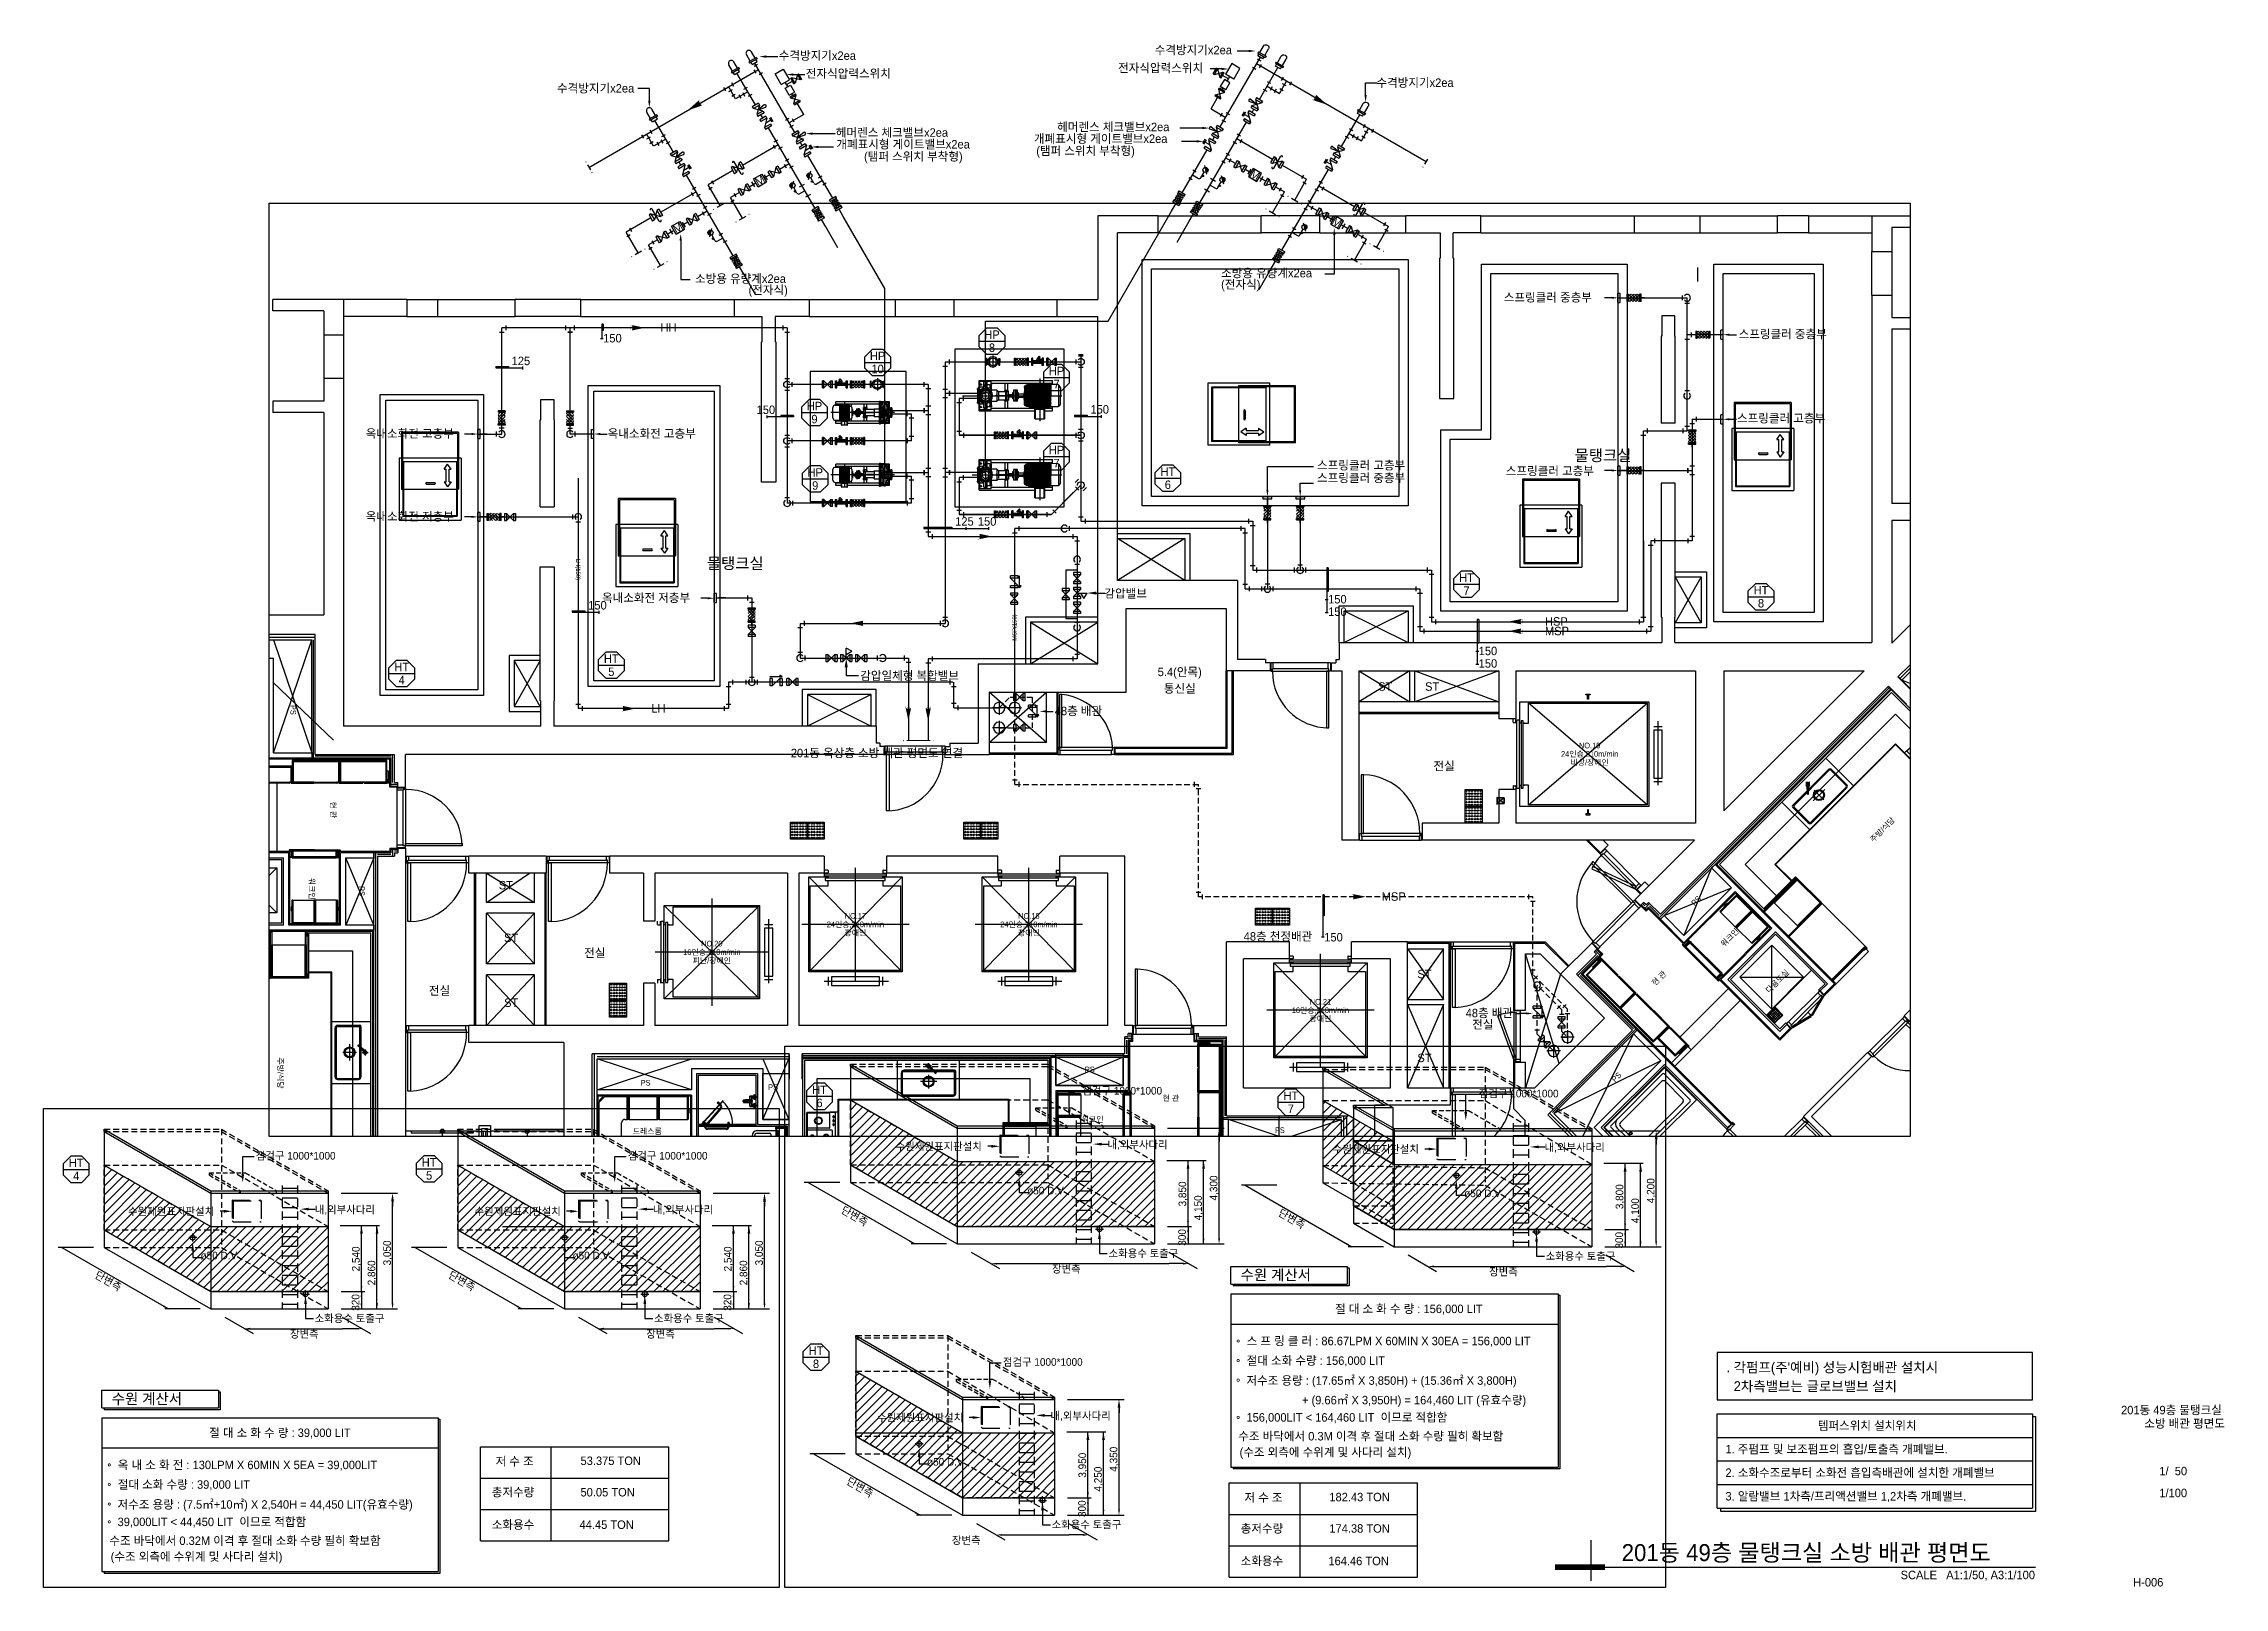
# Model space of a CAD drawing. Header units: millimetres. Extents: x 968909 to 1007504, y 395965 to 423289.
import ezdxf
from ezdxf.enums import TextEntityAlignment as Align

# ---------------------------------------------------------------- set-up
doc = ezdxf.new("R2010")
doc.units = ezdxf.units.MM
doc.header["$LTSCALE"] = 100
for name, pattern in [('CONTINOUS', [0]), ('DGN Style 4', [4.8, 2.4, -1.2, 0, -1.2]), ('DH-HID2', [1.2, 0.8, -0.4]), ('HHIDDEN', [1.5, 1, -0.5]), ('HID', [2.3, 1.5, -0.8]), ('HIDDEN2', [4.7625, 3.175, -1.5875])]:
    doc.linetypes.add(name, pattern=pattern)
for name, color, linetype in [('---장비', 55, 'Continuous'), ('---장비기초', 58, 'Continuous'), ('-소화(H-고)', 115, 'CONTINOUS'), ('-소화(H-저)', 4, 'Continuous'), ('-소화(SP-고)', 11, 'Continuous'), ('-소화(SP-저)', 30, 'Continuous'), ('-위생(하부배관)', 135, 'Continuous'), ('1', 1, 'Continuous'), ('2', 2, 'Continuous'), ('L2', 2, 'Continuous'), ('L3', 3, 'Continuous'), ('l4', 4, 'Continuous'), ('L6', 6, 'Continuous'), ('L8', 11, 'Continuous'), ('LH(연결송수관)', 3, 'Continuous'), ('TEX', 3, 'Continuous'), ('물탱크', 252, 'Continuous')]:
    doc.layers.add(name, color=color, linetype=linetype)
doc.layers.add('L(c)', color=1, linetype='DGN Style 4', lineweight=5)
doc.styles.add('돋움', font='Dotum.ttf')
doc.styles.add('돋음', font='Dotum.ttf')
pattern_1 = [(45, (-1576.12, 81893.24), (-80.822305, 80.822305), [])]

msp = doc.modelspace()

# ---------------------------------------------------------------- texts
at = {"layer": '-소화(H-저)', "style": '돋움'}
msp.add_text('LH(150)', height=75, rotation=270, dxfattribs=at).set_placement((978334, 414169, 54985))
at = {"layer": '-소화(SP-저)', "style": '돋움'}
msp.add_text('MSP(150)', height=75, rotation=90, dxfattribs=at).set_placement((986127, 412721, 54985))
at = {"style": '돋움'}
for p in [(990093, 401403, 54985), (970115, 399210, 54985)]:
    msp.add_text('수원 계산서 ', height=187.5, dxfattribs=at).set_placement(p)
at = {"layer": 'l4', "style": '돋음'}
for p in [(997009, 415840, 0), (981651, 413931, 0)]:
    msp.add_text('물탱크실', height=200, dxfattribs=at).set_placement(p, align=Align.BOTTOM_RIGHT)
for s, height, p in [('5.4(안목)', 150, (989016, 412169, 0)), ('통신실', 150, (989016, 411875, 0)), ('ST', 150, (992653, 411910, 0)), ('ST', 150, (993483, 411910, 0)), ('24인승,210m/min', 100, (996271, 410716, 0)), ('NO.19', 100, (996271, 410866, 0)), ('전실', 150, (993694, 410502, 0)), ('비상/장애인', 100, (996271, 410566, 0)), ('ST', 150, (977089, 408394, 0)), ('24인승,210m/min', 100, (983276, 407700, 0)), ('장애인', 100, (983276, 407550, 0)), ('NO.17', 100, (983276, 407850, 0)), ('24인승,210m/min', 100, (986346, 407700, 0)), ('장애인', 100, (986346, 407550, 0)), ('NO.18', 100, (986346, 407850, 0)), ('ST', 150, (977184, 407462, 0)), ('전실', 150, (978663, 407194, 0)), ('16인승,210m/min', 100, (980735, 407209, 0)), ('NO.20', 100, (980735, 407359, 0)), ('피난/장애인', 100, (980735, 407059, 0)), ('ST', 150, (993347, 406821, 0)), ('전실', 150, (975916, 406527, 0)), ('ST', 150, (977184, 406314, 0)), ('16인승,210m/min', 100, (991506, 406180)), ('장애인', 100, (991506, 406030)), ('NO.21', 100, (991506, 406330)), ('전실', 150, (994380, 405929, 0)), ('ST', 150, (993347, 405337, 0)), ('PS', 100, (979563, 404897, 0)), ('PS', 100, (981818, 404819, 0)), ('PS', 100, (987424, 405132, 0)), ('현 관', 100, (988861, 404626, 0)), ('드레스룸', 100, (979591, 404038, 0)), ('워크인', 100, (987475, 404251, 0)), ('PS', 100, (990788, 404057, 0))]:
    msp.add_text(s, height=height, dxfattribs=at).set_placement(p, align=Align.MIDDLE_CENTER)
for s, rotation, p in [('PS', 270, (973327, 411496, 0)), ('현 관', 270, (974034, 409727, 0)), ('주방/식당', 45, (1001451, 409377, 0)), ('워크인', 270, (973659, 408330, 0)), ('PS', 270, (974540, 408291, 0)), ('PS', 45, (998155, 408119, 0)), ('워크인', 45, (998751, 407469, 0)), ('현 관', 45, (997498, 406747, 0)), ('다용도실', 45, (999593, 406694, 0)), ('주방/식당', 270, (973099, 405071, 0)), ('PS', 45, (996747, 404996, 0))]:
    msp.add_text(s, height=100, rotation=rotation, dxfattribs=at).set_placement(p, align=Align.MIDDLE_CENTER)
at = {"layer": 'TEX', "style": '돋움'}
for s, p in [('수격방지기x2ea', (981919, 423076, 54985)), ('수격방지기x2ea', (988573, 423175, 54985)), ('전자식압력스위치', (982398, 422759, 54985)), ('전자식압력스위치', (987924, 422857, 54985)), ('수격방지기x2ea', (992497, 422597, 54985)), ('수격방지기x2ea', (977995, 422498, 54985)), ('소방용 유량계x2ea', (980437, 419128, 54985)), ('소방용 유량계x2ea', (989748, 419227, 54985)), ('(전자식)', (981384, 418928, 54985)), ('(전자식)', (989748, 419027, 54985)), ('감압밸브', (987683, 413557, 54985)), ('감압일체형 복합밸브', (983361, 412101, 54985)), ('스 프 링 클 러 : 86.67LPM X 60MIN X 30EA = 156,000 LIT', (990200, 400326, 54985)), ('절대 소화 수량 : 156,000 LIT ', (990200, 399979, 54985)), ('저수조 용량 : (17.65㎡ X 3,850H) + (15.36㎡ X 3,800H)', (990197, 399626, 54985)), ('+ (9.66㎡ X 3,950H) = 164,460 LIT (유효수량)', (991179, 399280, 54985)), ('156,000LIT < 164,460 LIT  이므로 적합함', (990197, 398974, 54985)), ('옥 내 소 화 전 : 130LPM X 60MIN X 5EA = 39,000LIT', (970222, 398133, 54985)), ('저수조 용량 : (7.5㎡+10㎡) X 2,540H = 44,450 LIT(유효수량)', (970218, 397433, 54985)), ('절대 소화 수량 : 39,000 LIT ', (970222, 397786, 54985)), ('39,000LIT < 44,450 LIT  이므로 적합함', (970218, 397125, 54985))]:
    msp.add_text(s, height=150, dxfattribs=at).set_placement(p, align=Align.MIDDLE_LEFT)
for s, height, p in [('헤머렌스 체크밸브x2ea', 150, (986847, 421739, 54985)), ('헤머렌스 체크밸브x2ea', 150, (982930, 421640, 54985)), ('개폐표시형 게이트밸브x2ea', 150, (982939, 421432, 54985)), ('개폐표시형 게이트밸브x2ea', 150, (986436, 421531, 54985)), ('(탬퍼 스위치 부착형)', 150, (986476, 421316, 54985)), ('(탬퍼 스위치 부착형)', 150, (983429, 421217, 54985)), ('스프링클러 중층부', 150, (994750, 418722, 54985)), ('150', 150, (978812, 418000, 54985)), ('HH', 150, (979827, 418188, 54985)), ('스프링클러 중층부', 150, (998907, 418073, 54985)), ('125', 150, (977192, 417598, 54985)), ('150', 150, (981528, 416733, 54985)), ('150', 150, (987436, 416740, 54985)), ('옥내소화전 고층부', 150, (974610, 416312, 54985)), ('옥내소화전 고층부', 150, (978891, 416312, 54985)), ('스프링클러 고층부', 150, (998878, 416582, 54985)), ('스프링클러 고층부', 150, (991446, 415750, 54985)), ('스프링클러 중층부', 150, (991446, 415527, 54985)), ('스프링클러 고층부', 150, (994786, 415650, 54985)), ('옥내소화전 저층부', 150, (974610, 414845, 54985)), ('125', 150, (985042, 414757, 54985)), ('150', 150, (985444, 414757, 54985)), ('150', 150, (978547, 413273, 54985)), ('옥내소화전 저층부', 150, (978791, 413405, 54985)), ('150', 150, (991642, 413380, 54985)), ('150', 150, (991642, 413159, 54985)), ('HSP', 150, (995479, 412987, 54985)), ('MSP', 150, (995479, 412818, 54985)), ('150', 150, (994307, 412465, 54985)), ('150', 150, (994307, 412243, 54985)), ('LH', 150, (979664, 411449, 54985)), ('201동 옥상층 소방 배관 평면도 연결', 150, (982133, 410658, 54985)), ('MSP', 150, (992590, 408118, 54985)), ('48층 천정배관', 150, (990148, 407412, 54985)), ('150', 150, (991574, 407398, 54985)), ('점검구 1000*1000', 135, (987292, 404688, 54985)), ('점검구 1000*1000', 135, (994309, 404638, 54985)), ('수원제원표지판설치', 135, (983989, 403703, 54985)), ('내,외부사다리', 135, (987737, 403735, 54985)), ('수원제원표지판설치', 135, (991724, 403654, 54985)), ('내,외부사다리', 135, (995473, 403685, 54985)), ('점검구 1000*1000', 135, (972664, 403537, 54985)), ('점검구 1000*1000', 135, (979247, 403537, 54985)), ('ø50 D.V', 135, (986316, 402921, 54985)), ('ø50 D.V', 135, (994051, 402872, 54985)), ('수원제원표지판설치', 135, (970403, 402553, 54985)), ('내,외부사다리', 135, (973707, 402584, 54985)), ('수원제원표지판설치', 135, (976537, 402553, 54985)), ('내,외부사다리', 135, (979692, 402584, 54985)), ('ø50 D.V', 135, (971687, 401771, 54985)), ('ø50 D.V', 135, (978270, 401771, 54985)), ('소화용수 토출구', 135, (987757, 401811, 54985)), ('소화용수 토출구', 135, (995492, 401761, 54985)), ('장변측', 135, (986755, 401534, 54985)), ('장변측', 135, (994491, 401484, 54985)), ('소화용수 토출구', 135, (973706, 400660, 54985)), ('소화용수 토출구', 135, (979712, 400660, 54985)), ('장변측', 135, (973269, 400383, 54985)), ('장변측', 135, (979574, 400383, 54985)), ('점검구 1000*1000', 135, (985886, 399887, 54985)), (". 각펌프(주'예비) 성능시험배관 설치시", 175, (998692, 399772, 54985)), ('  2차측밸브는 글로브밸브 설치', 175, (998692, 399439, 54985)), ('내,외부사다리', 135, (986729, 398934, 54985)), ('수원제원표지판설치', 135, (983658, 398902, 54985)), ('수조 바닥에서 0.3M 이격 후 절대 소화 수량 필히 확보함', 150, (990051, 398566, 54985)), ('템퍼스위치 설치위치', 150, (1000308, 398753, 54985)), ('(수조 외측에 수위계 및 사다리 설치)', 150, (990075, 398284, 54985)), ('1. 주펌프 및 보조펌프의 흡입/토출측 개폐밸브.', 150, (998674, 398337, 54985)), (' 저 수 조 ', 150, (976854, 398121, 54985)), ('53.375 TON', 150, (978411, 398131, 54985)), ('ø50 D.V', 135, (984544, 398120, 54985)), ('2. 소화수조로부터 소화전 흡입측배관에 설치한 개폐밸브', 150, (998674, 397920, 54985)), ('총저수량 ', 150, (976841, 397575, 54985)), ('50.05 TON', 150, (978411, 397575, 54985)), (' 저 수 조 ', 150, (990107, 397479, 54985)), ('182.43 TON', 150, (991664, 397489, 54985)), ('3. 알람밸브 1차측/프리액션밸브 1,2차측 개폐밸브.', 150, (998674, 397503, 54985)), ('소화용수', 150, (976841, 397000, 54985)), ('44.45 TON', 150, (978394, 397000, 54985)), ('소화용수 토출구', 135, (986749, 397010, 54985)), ('수조 바닥에서 0.32M 이격 후 절대 소화 수량 필히 확보함', 150, (970073, 396716, 54985)), ('장변측', 135, (984984, 396732, 54985)), ('총저수량 ', 150, (990094, 396933, 54985)), ('174.38 TON', 150, (991664, 396933, 54985)), ('201동 49층 물탱크실 소방 배관 평면도', 300, (996838, 396431, 54985)), ('(수조 외측에 수위계 및 사다리 설치)', 150, (970096, 396435, 54985)), ('소화용수', 150, (990094, 396358, 54985)), ('164.46 TON', 150, (991647, 396358, 54985))]:
    msp.add_text(s, height=height, dxfattribs=at).set_placement(p)
for rotation, p in [(30, (981588, 420864, 54985)), (330, (990346, 420963, 54985)), (30, (980137, 420026, 54985)), (330, (991797, 420125, 54985))]:
    msp.add_text('M', height=150, rotation=rotation, dxfattribs=at).set_placement(p, align=Align.MIDDLE_CENTER)
for s, p in [('HP', (985693, 418138, 54985)), ('8', (985693, 417907, 54985)), ('HP', (983669, 417762, 54985)), ('10', (983669, 417531, 54985)), ('HP', (986836, 417495, 54985)), ('7', (986836, 417264, 54985)), ('HP', (982552, 416874, 54985)), ('9', (982552, 416643, 54985)), ('HP', (986836, 416095, 54985)), ('HP', (982565, 415699, 54985)), ('7', (986836, 415864, 54985)), ('HT', (988806, 415712, 54985)), ('9', (982565, 415468, 54985)), ('6', (988806, 415481, 54985)), ('HT', (994091, 413837, 54985)), ('7', (994091, 413606, 54985)), ('HT', (999303, 413615, 54985)), ('8', (999303, 413384, 54985)), ('HT', (975246, 412256, 54985)), ('HT', (978956, 412402, 54985)), ('5', (978956, 412171, 54985)), ('4', (975246, 412025, 54985)), ('HT', (982642, 404772, 54985)), ('6', (982642, 404541, 54985)), ('HT', (990982, 404667, 54985)), ('7', (990982, 404436, 54985)), ('HT', (969487, 403480, 54985)), ('4', (969487, 403249, 54985)), ('HT', (975732, 403488, 54985)), ('5', (975732, 403257, 54985)), ('HT', (982579, 400154, 54985)), ('8', (982579, 399923, 54985))]:
    msp.add_text(s, height=150, dxfattribs=at).set_placement(p, align=Align.MIDDLE_CENTER)
at = {"layer": 'TEX', "linetype": 'Continuous', "style": '돋움'}
for p in [(986805, 411403, 54985), (994076, 406056, 54985)]:
    msp.add_text('48층 배관', height=150, dxfattribs=at).set_placement(p)
at = {"layer": 'TEX', "style": '돋움'}
for s, rotation, p in [('3,850', 90, (989130, 402708, 54985)), ('4,300', 90, (989683, 402814, 54985)), ('3,800', 90, (996866, 402659, 54985)), ('4,200', 90, (997418, 402765, 54985)), ('단변측', 330, (983008, 402606, 54985)), ('4,150', 90, (989407, 402462, 54985)), ('단변측', 330, (990744, 402556, 54985)), ('4,100', 90, (997143, 402412, 54985)), ('300', 90, (989125, 402012, 54985)), ('300', 90, (996860, 401962, 54985)), ('2,540', 90, (974502, 401558, 54985)), ('3,050', 90, (975055, 401664, 54985)), ('2,540', 90, (981085, 401558, 54985)), ('3,050', 90, (981638, 401664, 54985)), ('단변측', 330, (969800, 401455, 54985)), ('2,860', 90, (974779, 401311, 54985)), ('단변측', 330, (976058, 401455, 54985)), ('2,860', 90, (981362, 401311, 54985)), ('320', 90, (974497, 400861, 54985)), ('320', 90, (981079, 400861, 54985)), ('3,950', 90, (987359, 397907, 54985)), ('4,350', 90, (987912, 398013, 54985)), ('단변측', 330, (983104, 397805, 54985)), ('4,250', 90, (987636, 397661, 54985)), ('300', 90, (987353, 397211, 54985))]:
    msp.add_text(s, height=135, rotation=rotation, dxfattribs=at).set_placement(p)
for s, p in [('절 대 소 화 수 량 : 156,000 LIT', (993071, 400893, 54985)), ('절 대 소 화 수 량 : 39,000 LIT', (973092, 398700, 54985))]:
    msp.add_text(s, height=150, dxfattribs=at).set_placement(p, align=Align.MIDDLE)
for s, p in [('201동 49층 물탱크실 ', (1007514, 398984, 54985)), (' 소방 배관 평면도', (1007514, 398746, 54985)), ('1/  50', (1006844, 397904, 54985)), ('1/100', (1006844, 397517, 54985)), ('H-006', (1006424, 395936, 54985))]:
    msp.add_text(s, height=150, dxfattribs=at).set_placement(p, align=Align.BOTTOM_RIGHT)
msp.add_text('SCALE   A1:1/50, A3:1/100', height=150, dxfattribs=at).set_placement((1004152, 396110, 54985), align=Align.RIGHT)

# ---------------------------------------------------------------- blocks, each defined once
blk = doc.blocks.new('A$523407145398')
at = {"layer": '---장비'}
for p, q in [((697, 0), (-822, 0)), ((-795, 143), (-772, 183)), ((-795, 143), (-795, 0)), ((-795, -143), (-795, 0)), ((-762, 188), (-762, -189)), ((-749, 197), (-628, 198)), ((645, 270), (-655, 270)), ((-655, 198), (-655, 270)), ((430, 220), (-655, 220)), ((-628, -197), (-628, 0)), ((-628, 198), (-628, 0)), ((-628, 194), (-616, 194)), ((-627, 21), (-610, 23)), ((-627, 3), (-610, 2)), ((-627, 172), (-612, 186)), ((-612, 184), (-627, 167)), ((-627, 155), (-612, 169)), ((-612, 168), (-627, 151)), ((-627, 167), (-615, 167)), ((-627, 139), (-612, 153)), ((-612, 151), (-627, 134)), ((-627, 151), (-615, 151)), ((-627, 122), (-612, 137)), ((-612, 135), (-627, 118)), ((-627, 134), (-615, 134)), ((-627, 106), (-612, 120)), ((-612, 118), (-627, 102)), ((-627, 118), (-615, 118)), ((-627, 90), (-612, 104)), ((-612, 102), (-627, 85)), ((-627, 102), (-615, 102)), ((-627, 85), (-429, 85)), ((-612, 85), (-627, 73)), ((-627, 69), (-612, 83)), ((-627, 69), (-429, 69)), ((-627, 56), (-610, 63)), ((-610, 61), (-627, 52)), ((-627, 52), (-615, 52)), ((-627, 39), (-610, 45)), ((-610, 42), (-627, 34)), ((-627, 34), (-615, 34)), ((-627, 16), (-610, 21)), ((-627, 16), (-615, 16)), ((-627, 3), (-615, 3)), ((-615, 62), (-615, 66)), ((-615, 52), (-588, 61)), ((-615, 52), (-615, 43)), ((-615, 34), (-580, 42)), ((-615, 34), (-615, 23)), ((-615, 16), (-580, 21)), ((-615, 16), (-615, 3)), ((-615, 3), (-580, 2)), ((-614, 200), (-614, 196)), ((-613, 202), (-429, 204)), ((-612, 186), (-429, 186)), ((-612, 184), (-429, 184)), ((-612, 169), (-429, 169)), ((-612, 168), (-429, 168)), ((-612, 153), (-429, 153)), ((-612, 151), (-429, 151)), ((-612, 137), (-429, 137)), ((-612, 135), (-429, 135)), ((-612, 120), (-429, 120)), ((-612, 118), (-429, 118)), ((-612, 104), (-429, 104)), ((-612, 102), (-429, 102)), ((-612, 85), (-429, 85)), ((-612, 83), (-429, 83)), ((-610, 63), (-429, 63)), ((-610, 61), (-429, 61)), ((-610, 45), (-429, 45)), ((-610, 42), (-429, 42)), ((-610, 23), (-436, 23)), ((-610, 21), (-436, 21)), ((-610, 2), (-444, 2)), ((-429, 66), (-609, 66)), ((-436, 24), (-436, -24)), ((-429, 304), (-429, -448)), ((-246, 202), (-429, 204)), ((-247, 186), (-429, 186)), ((-247, 184), (-429, 184)), ((-247, 169), (-429, 169)), ((-247, 168), (-429, 168)), ((-247, 153), (-429, 153)), ((-247, 151), (-429, 151)), ((-247, 137), (-429, 137)), ((-247, 135), (-429, 135)), ((-247, 120), (-429, 120)), ((-247, 118), (-429, 118)), ((-247, 104), (-429, 104)), ((-247, 102), (-429, 102)), ((-247, 85), (-429, 85)), ((-233, 85), (-429, 85)), ((-247, 83), (-429, 83)), ((-233, 69), (-429, 69)), ((-429, 66), (-250, 66)), ((-249, 63), (-429, 63)), ((-249, 61), (-429, 61)), ((-249, 45), (-429, 45)), ((-249, 42), (-429, 42)), ((-423, 24), (-423, -24)), ((-249, 23), (-423, 23)), ((-249, 21), (-423, 21)), ((-249, 2), (-415, 2)), ((-244, 34), (-279, 42)), ((-244, 16), (-279, 21)), ((-244, 3), (-279, 2)), ((-244, 52), (-271, 61)), ((-233, 56), (-249, 63)), ((-249, 61), (-233, 52)), ((-233, 39), (-249, 45)), ((-249, 42), (-233, 34)), ((-233, 21), (-249, 23)), ((-233, 16), (-249, 21)), ((-233, 3), (-249, 2)), ((-233, 172), (-247, 186)), ((-247, 184), (-233, 167)), ((-233, 155), (-247, 169)), ((-247, 168), (-233, 151)), ((-233, 139), (-247, 153)), ((-247, 151), (-233, 134)), ((-233, 122), (-247, 137)), ((-247, 135), (-233, 118)), ((-233, 106), (-247, 120)), ((-247, 118), (-233, 102)), ((-233, 90), (-247, 104)), ((-247, 102), (-233, 85)), ((-247, 85), (-233, 73)), ((-233, 69), (-247, 83)), ((-233, 118), (-246, 118)), ((-244, 200), (-244, 196)), ((-233, 167), (-244, 167)), ((-233, 151), (-244, 151)), ((-233, 134), (-244, 134)), ((-233, 102), (-244, 102)), ((-244, 62), (-244, 66)), ((-233, 52), (-244, 52)), ((-244, 52), (-244, 43)), ((-233, 34), (-244, 34)), ((-244, 34), (-244, 23)), ((-233, 16), (-244, 16)), ((-244, 16), (-244, 3)), ((-233, 3), (-244, 3)), ((-229, 194), (-242, 194)), ((-229, 194), (-229, -193)), ((-229, 168), (-227, 168)), ((-227, 189), (-201, 186)), ((-227, 183), (-180, 179)), ((-171, 112), (-227, 115)), ((-171, 110), (-227, 112)), ((-183, 97), (-227, 99)), ((-227, 0), (-227, 194)), ((-227, 194), (-201, 191)), ((-227, 193), (-201, 190)), ((-227, 192), (-201, 190)), ((-227, 189), (-201, 187)), ((-227, 184), (-180, 180)), ((-180, 174), (-227, 177)), ((-180, 173), (-227, 176)), ((-197, 166), (-227, 168)), ((-197, 165), (-227, 167)), ((-176, 154), (-227, 157)), ((-176, 152), (-227, 155)), ((-183, 146), (-227, 146)), ((-183, 129), (-227, 129)), ((-171, 96), (-227, 98)), ((-171, 93), (-227, 95)), ((-183, 82), (-227, 84)), ((-169, 78), (-227, 80)), ((-169, 75), (-227, 77)), ((-183, 66), (-227, 68)), ((-169, 60), (-227, 61)), ((-169, 57), (-227, 58)), ((-183, 49), (-227, 51)), ((-167, 41), (-227, 42)), ((-167, 38), (-227, 39)), ((-183, 32), (-227, 33)), ((-167, 21), (-226, 22)), ((-167, 18), (-226, 19)), ((-183, 15), (-227, 15)), ((-162, 3), (-227, 3)), ((-162, 2), (-227, 2)), ((-227, 0), (-227, -193)), ((-183, 113), (-183, 146)), ((-169, 116), (-183, 116)), ((-183, 96), (-183, 97)), ((-183, 79), (-183, 82)), ((-183, 60), (-183, 66)), ((-183, 41), (-183, 49)), ((-169, 43), (-183, 43)), ((-183, 22), (-183, 32)), ((-169, 28), (-183, 28)), ((-183, 3), (-183, 15)), ((-183, 13), (-169, 13)), ((-169, 112), (-169, 116)), ((-169, 43), (-169, 41)), ((-169, 28), (-169, 22)), ((-169, 13), (-169, 3)), ((-162, 11), (-169, 11)), ((-162, 160), (-162, 0)), ((-162, -160), (-162, 0)), ((-153, 65), (-159, 65)), ((-152, 63), (-152, 0)), ((-144, 33), (-152, 33)), ((-152, -63), (-152, 0)), ((-144, 33), (-144, -32)), ((-142, 30), (-56, 30)), ((-4, 96), (-4, -96)), ((0, 87), (-4, 87)), ((-4, 23), (-4, 0)), ((0, 96), (0, -68)), ((0, 68), (0, 0)), ((0, 23), (0, 0)), ((0, -96), (0, 0)), ((110, 21), (52, 21)), ((114, 28), (110, 21)), ((110, 21), (110, -21)), ((123, 28), (114, 28)), ((114, 28), (114, -28)), ((133, 80), (123, 80)), ((123, -28), (123, 80)), ((127, 80), (127, 90)), ((127, 90), (192, 90)), ((163, 80), (133, 80)), ((133, 80), (133, -80)), ((134, 90), (134, 220)), ((134, 80), (184, 80)), ((338, 5), (146, 5)), ((168, 75), (163, 80)), ((163, 80), (163, 5)), ((300, 75), (168, 75)), ((168, 5), (168, 75)), ((184, 90), (184, 220)), ((184, 80), (184, 75)), ((192, 90), (192, 75)), ((300, 62), (300, 5)), ((314, 81), (326, 93)), ((329, 100), (329, 5)), ((329, 100), (423, 100)), ((449, 34), (417, 47)), ((423, 65), (423, 193)), ((426, 196), (442, 196)), ((430, 250), (502, 250)), ((430, 196), (430, 250)), ((445, 193), (445, 92)), ((448, 174), (448, 168)), ((448, 168), (448, 94)), ((450, 174), (450, 96)), ((500, 201), (453, 199)), ((453, 199), (453, 140)), ((453, 199), (453, 140)), ((490, 138), (453, 140)), ((496, 81), (483, 113)), ((500, 121), (500, 243)), ((500, 121), (500, 174)), ((557, 180), (503, 180)), ((512, 180), (512, 162)), ((530, 254), (530, -229)), ((530, 205), (530, 160)), ((548, 180), (548, 162)), ((558, 250), (630, 250)), ((560, 121), (560, 243)), ((564, 81), (577, 113)), ((567, 150), (630, 150)), ((622, 200), (588, 200)), ((614, 107), (601, 117)), ((605, 183), (605, 217)), ((611, 34), (643, 47)), ((630, 95), (630, 250)), ((645, 220), (630, 220)), ((636, 95), (630, 95)), ((683, 120), (631, 120)), ((668, 140), (644, 140)), ((644, 140), (644, 51)), ((645, 140), (645, 270)), ((668, 140), (668, -120)), ((668, 0), (668, 106)), ((668, 106), (670, 106)), ((670, 106), (670, -106)), ((670, 106), (670, 55)), ((-795, -143), (-772, -183)), ((-749, -196), (-628, -197)), ((-655, -270), (-655, -197)), ((-499, -220), (-655, -220)), ((-517, -270), (-655, -270)), ((-627, -2), (-610, -1)), ((-627, -21), (-610, -23)), ((-628, -193), (-616, -193)), ((-627, -2), (-615, -2)), ((-627, -16), (-610, -20)), ((-627, -16), (-615, -16)), ((-610, -42), (-627, -34)), ((-627, -34), (-615, -34)), ((-627, -39), (-610, -44)), ((-610, -61), (-627, -51)), ((-627, -51), (-615, -51)), ((-627, -56), (-610, -63)), ((-627, -69), (-612, -82)), ((-627, -69), (-429, -69)), ((-612, -85), (-627, -73)), ((-612, -102), (-627, -85)), ((-627, -85), (-429, -85)), ((-627, -89), (-612, -104)), ((-627, -100), (-615, -100)), ((-612, -118), (-627, -101)), ((-627, -101), (-615, -101)), ((-627, -106), (-612, -120)), ((-612, -134), (-627, -118)), ((-627, -118), (-615, -118)), ((-627, -122), (-612, -136)), ((-612, -151), (-627, -134)), ((-627, -138), (-612, -153)), ((-612, -167), (-627, -150)), ((-627, -150), (-615, -150)), ((-627, -155), (-612, -169)), ((-612, -184), (-627, -167)), ((-627, -167), (-615, -167)), ((-627, -171), (-612, -186)), ((-615, -2), (-580, -1)), ((-615, -16), (-615, -2)), ((-615, -16), (-580, -20)), ((-615, -34), (-615, -22)), ((-615, -34), (-580, -42)), ((-615, -51), (-615, -43)), ((-615, -51), (-588, -61)), ((-615, -61), (-615, -65)), ((-614, -200), (-614, -195)), ((-613, -202), (-429, -204)), ((-612, -82), (-429, -82)), ((-612, -85), (-429, -85)), ((-612, -102), (-429, -102)), ((-612, -104), (-429, -104)), ((-612, -118), (-429, -118)), ((-612, -120), (-429, -120)), ((-612, -134), (-429, -134)), ((-612, -136), (-429, -136)), ((-612, -151), (-429, -151)), ((-612, -153), (-429, -153)), ((-612, -167), (-429, -167)), ((-612, -169), (-429, -169)), ((-612, -184), (-429, -184)), ((-612, -186), (-429, -186)), ((-610, -1), (-444, -1)), ((-610, -20), (-436, -20)), ((-610, -23), (-436, -23)), ((-610, -42), (-429, -42)), ((-610, -44), (-429, -44)), ((-610, -61), (-429, -61)), ((-610, -63), (-429, -63)), ((-429, -65), (-609, -65)), ((-580, -215), (-580, -202)), ((-279, -215), (-580, -215)), ((-517, -406), (-517, -234)), ((-345, -231), (-514, -231)), ((-506, -406), (-506, -240)), ((-357, -237), (-503, -237)), ((-499, -231), (-499, -215)), ((-249, -42), (-429, -42)), ((-249, -44), (-429, -44)), ((-249, -61), (-429, -61)), ((-249, -63), (-429, -63)), ((-429, -65), (-250, -65)), ((-233, -69), (-429, -69)), ((-247, -82), (-429, -82)), ((-233, -85), (-429, -85)), ((-247, -85), (-429, -85)), ((-247, -102), (-429, -102)), ((-247, -104), (-429, -104)), ((-247, -118), (-429, -118)), ((-247, -120), (-429, -120)), ((-247, -134), (-429, -134)), ((-247, -136), (-429, -136)), ((-247, -151), (-429, -151)), ((-247, -153), (-429, -153)), ((-247, -167), (-429, -167)), ((-247, -169), (-429, -169)), ((-247, -184), (-429, -184)), ((-247, -186), (-429, -186)), ((-246, -202), (-429, -204)), ((-249, -20), (-423, -20)), ((-249, -23), (-423, -23)), ((-249, -1), (-415, -1)), ((-360, -231), (-360, -215)), ((430, -220), (-360, -220)), ((-354, -406), (-354, -240)), ((-342, -406), (-342, -234)), ((645, -270), (-342, -270)), ((-244, -2), (-279, -1)), ((-244, -16), (-279, -20)), ((-244, -34), (-279, -42)), ((-279, -215), (-279, -202)), ((-244, -51), (-271, -61)), ((-233, -2), (-249, -1)), ((-233, -16), (-249, -20)), ((-233, -21), (-249, -23)), ((-249, -42), (-233, -34)), ((-233, -39), (-249, -44)), ((-249, -61), (-233, -51)), ((-233, -56), (-249, -63)), ((-233, -69), (-247, -82)), ((-247, -85), (-233, -73)), ((-247, -102), (-233, -85)), ((-233, -89), (-247, -104)), ((-247, -118), (-233, -101)), ((-233, -106), (-247, -120)), ((-247, -134), (-233, -118)), ((-233, -122), (-247, -136)), ((-247, -151), (-233, -134)), ((-233, -138), (-247, -153)), ((-247, -167), (-233, -150)), ((-233, -155), (-247, -169)), ((-247, -184), (-233, -167)), ((-233, -171), (-247, -186)), ((-233, -118), (-246, -118)), ((-244, -16), (-244, -2)), ((-233, -2), (-244, -2)), ((-233, -16), (-244, -16)), ((-244, -34), (-244, -22)), ((-233, -34), (-244, -34)), ((-244, -51), (-244, -43)), ((-233, -51), (-244, -51)), ((-244, -61), (-244, -65)), ((-233, -100), (-244, -100)), ((-233, -101), (-244, -101)), ((-233, -134), (-244, -134)), ((-233, -150), (-244, -150)), ((-233, -167), (-244, -167)), ((-244, -200), (-244, -195)), ((-229, -193), (-242, -193)), ((-229, -168), (-227, -168)), ((-183, -97), (-227, -99)), ((-171, -109), (-227, -112)), ((-171, -112), (-227, -114)), ((-227, -183), (-180, -179)), ((-227, -188), (-201, -186)), ((-162, -2), (-227, -2)), ((-162, -3), (-227, -3)), ((-183, -14), (-227, -15)), ((-167, -18), (-226, -19)), ((-167, -21), (-226, -22)), ((-183, -32), (-227, -33)), ((-167, -37), (-227, -39)), ((-167, -40), (-227, -42)), ((-183, -49), (-227, -50)), ((-169, -57), (-227, -58)), ((-169, -59), (-227, -61)), ((-183, -66), (-227, -67)), ((-169, -75), (-227, -77)), ((-169, -78), (-227, -80)), ((-183, -82), (-227, -83)), ((-171, -93), (-227, -95)), ((-171, -95), (-227, -98)), ((-183, -129), (-227, -129)), ((-183, -146), (-227, -146)), ((-176, -152), (-227, -155)), ((-176, -154), (-227, -157)), ((-197, -164), (-227, -166)), ((-197, -166), (-227, -168)), ((-180, -172), (-227, -175)), ((-180, -174), (-227, -177)), ((-227, -184), (-180, -180)), ((-227, -189), (-201, -187)), ((-227, -192), (-201, -189)), ((-227, -192), (-201, -190)), ((-227, -193), (-201, -191)), ((-183, -3), (-183, -14)), ((-183, -13), (-169, -13)), ((-183, -21), (-183, -32)), ((-169, -28), (-183, -28)), ((-183, -41), (-183, -49)), ((-169, -43), (-183, -43)), ((-183, -60), (-183, -66)), ((-183, -78), (-183, -82)), ((-183, -96), (-183, -97)), ((-183, -112), (-183, -146)), ((-169, -116), (-183, -116)), ((-169, -13), (-169, -3)), ((-162, -11), (-169, -11)), ((-169, -28), (-169, -21)), ((-169, -43), (-169, -41)), ((-169, -112), (-169, -116)), ((-153, -65), (-159, -65)), ((-144, -32), (-152, -32)), ((-142, -30), (-56, -30)), ((0, -87), (-4, -87)), ((110, -21), (52, -21)), ((114, -28), (110, -21)), ((114, -28), (110, -21)), ((123, -28), (114, -28)), ((123, -28), (114, -28)), ((123, -28), (123, -80)), ((133, -80), (123, -80)), ((127, -90), (127, -80)), ((192, -90), (127, -90)), ((163, -80), (133, -80)), ((134, -80), (184, -80)), ((134, -220), (134, -90)), ((338, -5), (146, -5)), ((163, -5), (163, -80)), ((168, -75), (163, -80)), ((168, -75), (168, -5)), ((300, -75), (168, -75)), ((184, -75), (184, -80)), ((184, -220), (184, -90)), ((192, -75), (192, -90)), ((300, -5), (300, -62)), ((314, -81), (326, -93)), ((329, -5), (329, -100)), ((329, -100), (423, -100)), ((449, -34), (417, -47)), ((423, -168), (423, -65)), ((423, -168), (423, -193)), ((426, -196), (442, -196)), ((430, -250), (430, -196)), ((430, -250), (630, -250)), ((445, -92), (445, -176)), ((445, -193), (445, -176)), ((448, -94), (448, -174)), ((450, -96), (450, -168)), ((450, -168), (450, -174)), ((490, -120), (453, -122)), ((453, -122), (453, -194)), ((453, -194), (496, -197)), ((496, -81), (483, -113)), ((500, -208), (500, -121)), ((560, -208), (560, -121)), ((564, -81), (577, -113)), ((567, -150), (630, -150)), ((622, -200), (588, -200)), ((614, -107), (601, -117)), ((605, -217), (605, -183)), ((611, -34), (643, -47)), ((636, -95), (630, -95)), ((630, -150), (630, -95)), ((630, -250), (630, -150)), ((645, -220), (630, -220)), ((683, -120), (631, -120)), ((644, -51), (644, -121)), ((644, -140), (644, -102)), ((668, -140), (644, -140)), ((645, -270), (645, -140)), ((668, -106), (670, -106)), ((668, -108), (668, -140)), ((-345, -409), (-514, -409))]:
    blk.add_line(p, q, dxfattribs=at)
at = {"layer": '---장비', "linetype": 'Continuous', "ltscale": 15}
for p, q in [((-56, -53), (-56, 53)), ((-56, 53), (-38, 53)), ((-56, -53), (-56, 53)), ((-56, 53), (-38, 53)), ((-38, -96), (-38, 96)), ((-38, 96), (-4, 96)), ((-38, -96), (-38, 96)), ((-4, 96), (-4, -96)), ((0, -96), (0, 96)), ((0, 96), (34, 96)), ((34, 96), (34, -96)), ((34, 53), (52, 53)), ((52, 53), (52, -53)), ((-56, -53), (-38, -53)), ((-56, -53), (-38, -53)), ((-38, -96), (-4, -96)), ((0, -96), (34, -96)), ((34, -53), (52, -53))]:
    blk.add_line(p, q, dxfattribs=at)
at = {"layer": '---장비'}
for centre, radius in [((530, 0), 125), ((433, 40), 11.5), ((530, 0), 105), ((530, 0), 91), ((530, 0), 62.5), ((490, 97), 11.5), ((530, 180), 7), ((570, 97), 11.5), ((627, 40), 11.5), ((433, -40), 11.5), ((490, -97), 11.5), ((570, -97), 11.5), ((627, -40), 11.5)]:
    blk.add_circle(centre, radius, dxfattribs=at)
for centre, radius, start, end in [((-749, 170), 26.6, 90.5, 150), ((-616, 196), 2, 270, 0), ((-609, 76), 10, 233.0634, 270), ((-612, 200), 2, 90.6194, 180), ((-429, 0), 15, 114.6243, 245.3757), ((-429, 0), 11.8, 121.9826, 238.0174), ((-429, 24), 6.25, 0, 180), ((-429, 0), 15, 294.6243, 65.3757), ((-429, 0), 11.8, 301.9825, 58.0175), ((-250, 76), 10, 270, 306.9366), ((-246, 200), 2, 360, 89.3806), ((-242, 196), 2, 180, 270), ((-202, 171), 20, 27.2185, 85), ((-202, 170), 20, 30.8314, 85), ((-202, 170), 20, 33.4864, 85), ((-202, 167), 20, 42.867, 85), ((-202, 166), 20, 46.9016, 85), ((-197, 151), 15, 12.7526, 86.1829), ((-197, 150), 15, 18.7443, 86.1829), ((-182, 160), 20, 0, 85), ((-182, 159), 20, 0, 85), ((-182, 154), 20, 0, 86.0011), ((-182, 153), 20, 0, 86.0011), ((-176, 139), 15, 0, 86.4066), ((-176, 137), 15, 0, 86.4065), ((-172, 102), 10, 0, 87.3019), ((-172, 100), 10, 0, 87.3019), ((-172, 86), 10, 0, 87.6645), ((-172, 83), 10, 0, 87.6645), ((-169, 70), 8, 0, 88.0529), ((-169, 67), 8, 0, 88.0529), ((-169, 52), 8, 0, 88.4629), ((-169, 49), 8, 0, 88.4629), ((-168, 35), 6, 0, 88.8896), ((-168, 32), 6, 0, 88.8896), ((-168, 15), 6, 0, 89.3288), ((-168, 12), 6, 0, 89.3288), ((-159, 67), 2, 180, 270), ((-153, 63), 2, 0, 90), ((-142, 32), 1.5, 180, 270), ((146, 8), 3, 180, 270), ((300, 95), 20, 270, 315), ((319, 100), 10, 315, 0), ((338, 8), 3, 270, 0), ((426, 193), 3, 90, 180), ((442, 193), 3, 0, 90), ((448, 176), 3, 180, 270), ((450, 177), 3, 278, 0), ((489, 128), 10.4, 0, 87), ((530, 235), 31.4, 14.0115, 165.9885), ((530, 180), 17.5, 0, 180), ((530, 180), 8, 50.601, 309.0785), ((631, 188), 75, 199.4561, 231.8457), ((564, 86), 48.3, 40.4955, 64.2406), ((665, 158), 72.2, 225.2538, 240.7984), ((636, 103), 8, 270, 0), ((-749, -170), 26.6, 210, 269.5), ((-616, -195), 2, 360, 90), ((-609, -75), 10, 90, 126.9366), ((-612, -200), 2, 180, 269.3806), ((-514, -234), 3, 90, 180), ((-503, -240), 3, 90, 180), ((-429, -24), 6.25, 180, 0), ((-357, -240), 3, 0, 90), ((-345, -234), 3, 0, 90), ((-250, -75), 10, 53.0634, 90), ((-246, -200), 2, 270.6194, 0), ((-242, -195), 2, 90, 180), ((-202, -169), 20, 275, 326.5136), ((-202, -170), 20, 275, 329.1686), ((-202, -171), 20, 275, 332.7815), ((-202, -166), 20, 275, 313.0984), ((-202, -167), 20, 275, 317.133), ((-197, -149), 15, 273.8171, 341.2557), ((-197, -151), 15, 273.8171, 347.2474), ((-182, -152), 20, 273.9989, 0), ((-182, -154), 20, 273.9989, 0), ((-182, -159), 20, 275, 0), ((-182, -160), 20, 275, 0), ((-176, -137), 15, 273.5935, 0), ((-176, -139), 15, 273.5934, 0), ((-172, -83), 10, 272.3355, 0), ((-172, -85), 10, 272.3355, 0), ((-172, -99), 10, 272.6981, 0), ((-172, -102), 10, 272.6981, 0), ((-169, -49), 8, 271.5371, 0), ((-169, -51), 8, 271.5371, 0), ((-169, -67), 8, 271.9471, 0), ((-169, -70), 8, 271.9471, 0), ((-168, -12), 6, 270.6712, 0), ((-168, -15), 6, 270.6712, 0), ((-168, -31), 6, 271.1104, 0), ((-168, -34), 6, 271.1104, 0), ((-159, -67), 2, 90, 180), ((-153, -63), 2, 270, 360), ((-142, -31), 1.5, 90, 180), ((146, -8), 3, 90, 180), ((300, -95), 20, 45, 90), ((319, -100), 10, 0, 45), ((338, -8), 3, 0, 90), ((426, -193), 3, 180, 270), ((442, -193), 3, 270, 0), ((448, -176), 3, 90, 180), ((450, -177), 3, 0, 82), ((489, -110), 10.4, 273, 290.7205), ((495, -201), 4.22, 8.3892, 79.9071), ((530, -200), 31.4, 194.0115, 345.9885), ((631, -188), 75, 128.1543, 160.5439), ((564, -86), 48.3, 295.7594, 319.5045), ((665, -158), 72.2, 119.2016, 134.7462), ((636, -103), 8, 0, 90), ((-514, -406), 3, 180, 270), ((-503, -406), 3, 180, 270), ((-357, -406), 3, 270, 0), ((-345, -406), 3, 270, 0)]:
    blk.add_arc(centre, radius, start, end, dxfattribs=at)
blk = doc.blocks.new('A$478972973319')
at = {"layer": '---장비', "ltscale": 4}
blk.add_line((147, 0), (-147, 0), dxfattribs=at)
at = {"layer": '---장비'}
for p, q in [((-125, 33), (-125, 0)), ((-125, -33), (-125, 0)), ((-122, 58), (-122, 0)), ((-109, 51), (-122, 51)), ((-109, 34), (-122, 34)), ((-122, -57), (-122, 0)), ((-109, -57), (-109, 0)), ((109, 51), (122, 51)), ((122, 58), (122, 42)), ((-109, -34), (-122, -34)), ((-109, -51), (-122, -51)), ((109, -57), (109, -44)), ((109, -51), (122, -51)), ((122, -57), (122, -42))]:
    blk.add_line(p, q, dxfattribs=at)
at = {"layer": '---장비', "linetype": 'ByBlock'}
for p, q in [((-122, 33), (-125, 33)), ((-109, 58), (-122, 58)), ((-122, 0), (-122, 55)), ((-122, 0), (-122, 44)), ((-122, 13), (-111, 13)), ((-109, 0), (-109, 58)), ((-109, 16), (-87, 16)), ((109, 44), (109, 58)), ((109, 58), (122, 58)), ((122, 42), (122, 55)), ((122, 42), (122, 44)), ((-122, -33), (-125, -33)), ((-122, -12), (-111, -12)), ((-109, -57), (-122, -57)), ((-109, -15), (-87, -15)), ((109, -57), (122, -57))]:
    blk.add_line(p, q, dxfattribs=at)
at = {"layer": '---장비', "ltscale": 3}
blk.add_line((0, 109), (0, -109), dxfattribs=at)
at = {"layer": '---장비', "ltscale": 20}
for p, q in [((100, 46), (75, 46)), ((102, 43), (77, 43)), ((100, 46), (95, 46)), ((103, 43), (95, 43)), ((100, 43), (100, 45)), ((100, 43), (100, 45)), ((108, 45), (102, 45)), ((102, 45), (102, 38)), ((102, -37), (102, 38)), ((102, 38), (102, -38)), ((103, 38), (103, 43)), ((103, -37), (103, 38)), ((109, 38), (109, 44)), ((127, 42), (109, 43)), ((109, 42), (110, 42)), ((109, -38), (109, 38)), ((127, 30), (109, 31)), ((110, 31), (109, 31)), ((110, 42), (110, 31)), ((112, 35), (113, 35)), ((113, 38), (113, 38)), ((113, 38), (113, 38)), ((113, 35), (113, 35)), ((129, 37), (129, 40)), ((129, 28), (129, 37)), ((129, -28), (129, 28)), ((75, -45), (100, -45)), ((89, -45), (100, -45)), ((102, -42), (90, -43)), ((100, -43), (100, -45)), ((100, -43), (100, -45)), ((102, -38), (102, -44)), ((108, -45), (102, -45)), ((103, -42), (103, -37)), ((109, -30), (127, -30)), ((109, -31), (110, -31)), ((109, -44), (109, -38)), ((109, -42), (127, -42)), ((110, -42), (109, -42)), ((110, -31), (110, -42)), ((112, -38), (113, -38)), ((113, -35), (113, -35)), ((113, -35), (113, -35)), ((113, -38), (113, -38)), ((129, -36), (129, -28)), ((129, -40), (129, -36))]:
    blk.add_line(p, q, dxfattribs=at)
at = {"layer": '---장비', "linetype": 'Continuous', "ltscale": 25.4}
blk.add_line((77, -43), (103, -42), dxfattribs=at)
at = {"layer": '---장비'}
for radius in [88, 65.5]:
    blk.add_circle((0, 0), radius, dxfattribs=at)
at = {"layer": '---장비', "linetype": 'ByBlock'}
for centre, start, end in [((-111, 15), 270, 0), ((-111, -14), 0, 90)]:
    blk.add_arc(centre, 2, start, end, dxfattribs=at)
at = {"layer": '---장비', "ltscale": 20}
for centre, radius, start, end in [((100, 45), 0.5, 0, 90), ((100, 45), 0.5, 0, 90), ((101, 43), 0.5, 180, 269.5), ((101, 43), 0.5, 180, 269.5), ((102, 45), 0.5, 90, 180), ((108, 44), 1, 0, 90), ((109, 43), 0.5, 180, 269.5), ((109, 31), 0.5, 180, 268), ((108, 37), 4.88, 7.9772, 68.9631), ((108, 36), 4.88, 291.0369, 352.0359), ((110, 37), 3, 19.1858, 37.3566), ((110, 39), 2.73, 352.6558, 7.3442), ((110, 36), 3.02, 19.2293, 37.3132), ((110, 34), 2.87, 352.8362, 7.1638), ((110, 36), 2.98, 322.0748, 336.4229), ((110, 37), 2.97, 322.0432, 336.4545), ((110, 37), 2.68, 15.6329, 22.5551), ((110, 37), 2.68, 15.6301, 15.6329), ((109, 37), 3.78, 342.3047, 13.9109), ((110, 36), 2.68, 344.367, 344.3699), ((110, 36), 2.68, 333.9106, 344.367), ((127, 40), 2, 0, 89.5), ((127, 28), 2, 0, 88), ((101, -43), 0.5, 90.5, 180), ((101, -43), 0.5, 90.5, 180), ((100, -45), 0.5, 270, 0), ((100, -45), 0.5, 270, 0), ((102, -44), 0.5, 180, 270), ((108, -44), 1, 270, 0), ((109, -31), 0.5, 92, 180), ((109, -43), 0.5, 90.5, 180), ((108, -36), 4.88, 7.9979, 68.9631), ((108, -37), 4.88, 291.0369, 352.0151), ((110, -36), 3.08, 18.8249, 36.8015), ((110, -34), 2.62, 352.4998, 7.5002), ((110, -36), 3.09, 18.8646, 36.7617), ((109, -39), 2.98, 352.9725, 7.0275), ((110, -37), 2.91, 321.4724, 335.9582), ((110, -36), 2.9, 321.438, 335.9926), ((109, -36), 3.76, 342.2262, 13.9812), ((110, -36), 3.09, 333.8456, 341.1354), ((127, -28), 2, 272, 0), ((127, -40), 2, 270.5, 0)]:
    blk.add_arc(centre, radius, start, end, dxfattribs=at)
for points, knots in [([(113, -35), (113, -35), (113, -35), (113, -35), (113, -35), (113, -35), (113, -35), (113, -35)], [0.5389569, 0.5389569, 0.5389569, 0.5389569, 0.625, 0.625, 0.75, 0.75, 1, 1, 1, 1]), ([(113, -38), (113, -38), (113, -38), (113, -38), (113, -38), (113, -38), (113, -38), (113, -38)], [0, 0, 0, 0, 0.25, 0.25, 0.5, 0.5, 0.5389569, 0.5389569, 0.5389569, 0.5389569])]:
    blk.add_open_spline(points, degree=3, knots=knots, dxfattribs=at)
blk = doc.blocks.new('A$523437939001')
at = {"layer": '---장비'}
for p, q in [((609, 0), (-481, 0)), ((-446, -94), (-446, 94)), ((-406, 134), (-330, 134)), ((373, 190), (-395, 190)), ((-395, 134), (-395, 190)), ((373, 150), (-395, 150)), ((-355, 134), (-355, 150)), ((-330, 134), (-330, -134)), ((-330, 130), (-327, 130)), ((-328, 98), (-327, 98)), ((-328, 86), (-327, 86)), ((-328, 76), (-320, 76)), ((-327, 122), (-315, 140)), ((-315, 139), (-327, 122)), ((-327, 121), (-315, 137)), ((-327, 120), (-315, 137)), ((-327, 117), (-315, 133)), ((-327, 116), (-315, 132)), ((-327, 111), (-315, 126)), ((-327, 109), (-315, 125)), ((-315, 117), (-327, 104)), ((-327, 116), (-324, 116)), ((-327, 109), (-322, 109)), ((-327, 103), (-327, 86)), ((-327, 103), (-243, 103)), ((-327, 95), (-243, 95)), ((-327, 71), (-315, 79)), ((-327, 66), (-315, 76)), ((-327, 66), (-243, 66)), ((-315, 63), (-327, 57)), ((-315, 60), (-327, 52)), ((-243, 52), (-327, 52)), ((-315, 46), (-327, 42)), ((-315, 43), (-327, 37)), ((-243, 37), (-327, 37)), ((-315, 29), (-327, 27)), ((-315, 26), (-327, 21)), ((-243, 21), (-327, 21)), ((-315, 11), (-327, 11)), ((-315, 8), (-327, 5)), ((-252, 5), (-327, 5)), ((-325, 103), (-315, 115)), ((-322, 135), (-318, 135)), ((-315, 140), (-243, 140)), ((-315, 139), (-243, 139)), ((-315, 137), (-243, 137)), ((-315, 137), (-243, 137)), ((-315, 133), (-243, 133)), ((-315, 132), (-243, 132)), ((-315, 126), (-243, 126)), ((-315, 125), (-243, 125)), ((-315, 117), (-243, 117)), ((-315, 115), (-243, 115)), ((-315, 79), (-243, 79)), ((-315, 76), (-243, 76)), ((-297, 63), (-315, 63)), ((-297, 60), (-315, 60)), ((-243, 46), (-315, 46)), ((-243, 43), (-315, 43)), ((-243, 29), (-315, 29)), ((-243, 26), (-315, 26)), ((-247, 11), (-315, 11)), ((-250, 8), (-315, 8)), ((-171, 63), (-297, 63)), ((-171, 60), (-297, 60)), ((-247, 16), (-247, 0)), ((-247, -16), (-247, 0)), ((-243, 200), (-243, -224)), ((-243, 140), (-171, 140)), ((-243, 139), (-171, 139)), ((-243, 137), (-171, 137)), ((-243, 137), (-171, 137)), ((-243, 133), (-171, 133)), ((-243, 132), (-171, 132)), ((-243, 126), (-171, 126)), ((-243, 125), (-171, 125)), ((-243, 117), (-171, 117)), ((-243, 115), (-171, 115)), ((-243, 103), (-158, 103)), ((-243, 95), (-158, 95)), ((-243, 79), (-171, 79)), ((-243, 76), (-171, 76)), ((-243, 66), (-158, 66)), ((-158, 52), (-243, 52)), ((-171, 46), (-243, 46)), ((-171, 43), (-243, 43)), ((-158, 37), (-243, 37)), ((-171, 29), (-243, 29)), ((-171, 26), (-243, 26)), ((-158, 21), (-243, 21)), ((-239, 16), (-239, 0)), ((-171, 11), (-239, 11)), ((-239, -16), (-239, 0)), ((-171, 8), (-236, 8)), ((-158, 5), (-235, 5)), ((-171, 140), (-158, 122)), ((-158, 122), (-171, 139)), ((-171, 137), (-158, 121)), ((-171, 137), (-158, 120)), ((-171, 133), (-158, 117)), ((-171, 132), (-158, 116)), ((-171, 126), (-158, 111)), ((-171, 125), (-158, 109)), ((-158, 104), (-171, 117)), ((-171, 115), (-161, 103)), ((-171, 79), (-158, 71)), ((-171, 76), (-158, 66)), ((-158, 57), (-171, 63)), ((-158, 52), (-171, 60)), ((-158, 42), (-171, 46)), ((-158, 37), (-171, 43)), ((-158, 27), (-171, 29)), ((-158, 21), (-171, 26)), ((-158, 11), (-171, 11)), ((-158, 5), (-171, 8)), ((-168, 135), (-164, 135)), ((-166, 76), (-155, 76)), ((-164, 109), (-158, 109)), ((-162, 116), (-158, 116)), ((-160, 131), (-160, 150)), ((-159, 130), (-155, 130)), ((-158, 86), (-158, 103)), ((-158, 98), (-155, 98)), ((-158, 86), (-155, 86)), ((-155, -130), (-155, 130)), ((-131, 111), (-155, 118)), ((-120, 105), (-120, 150)), ((-113, 92), (-113, -92)), ((-112, 92), (-110, 92)), ((-108, 46), (-108, -47)), ((-105, 46), (-93, 46)), ((-92, 0), (-92, 44)), ((-92, 20), (-84, 20)), ((-92, -45), (-92, 0)), ((-84, 20), (-84, 0)), ((-84, 19), (-48, 19)), ((-84, 0), (-84, -20)), ((-48, 40), (-48, 0)), ((-48, 40), (-30, 40)), ((-48, -40), (-48, 0)), ((-30, 68), (-30, 0)), ((-30, 68), (-4, 68)), ((-30, -68), (-30, 0)), ((-4, 68), (-4, 0)), ((-4, 60), (0, 60)), ((-4, -68), (-4, 0)), ((0, 68), (0, -68)), ((26, 68), (0, 68)), ((26, 68), (26, 0)), ((44, 40), (26, 40)), ((26, -68), (26, 0)), ((44, 40), (44, 0)), ((80, 16), (44, 16)), ((44, -40), (44, 0)), ((85, 18), (80, 16)), ((80, 16), (80, -16)), ((94, 18), (85, 18)), ((85, 18), (85, -18)), ((161, 90), (94, 90)), ((94, 58), (94, 90)), ((94, 58), (94, 0)), ((103, 58), (94, 58)), ((94, 0), (94, -58)), ((123, 58), (103, 58)), ((103, 58), (103, 40)), ((103, 0), (103, 58)), ((103, 0), (103, -58)), ((151, 80), (104, 80)), ((104, 58), (104, 80)), ((105, 90), (105, 150)), ((109, 58), (109, 80)), ((283, 5), (110, 5)), ((126, 55), (123, 58)), ((123, 58), (123, 5)), ((268, 55), (126, 55)), ((126, 55), (126, 5)), ((151, 55), (151, 80)), ((155, 90), (155, 150)), ((161, 55), (161, 90)), ((275, 58), (280, 63)), ((283, 70), (283, 0)), ((283, 70), (367, 70)), ((283, 0), (283, -70)), ((373, 197), (373, 0)), ((373, 0), (373, -197)), ((392, 200), (376, 200)), ((433, 179), (384, 179)), ((433, 131), (384, 131)), ((395, 197), (395, 0)), ((403, 190), (395, 190)), ((395, -197), (395, 0)), ((398, 174), (398, 0)), ((398, 168), (400, 168)), ((398, 0), (398, -174)), ((400, 0), (400, 174)), ((400, -174), (400, 0)), ((403, 176), (403, 157)), ((442, 155), (403, 157)), ((442, 148), (403, 146)), ((403, 146), (403, 100)), ((443, 97), (403, 100)), ((444, 75), (403, 73)), ((403, 73), (403, 20)), ((444, 26), (422, 48)), ((447, 66), (445, 196)), ((487, 184), (449, 184)), ((470, 209), (470, -209)), ((471, 197), (489, 183)), ((555, 190), (480, 190)), ((542, 182), (490, 182)), ((532, 172), (493, 172)), ((496, 26), (518, 48)), ((529, 140), (506, 140)), ((532, 108), (508, 108)), ((542, 98), (509, 98)), ((517, 129), (517, 151)), ((532, 108), (532, 172)), ((535, 48), (535, 98)), ((573, 5), (540, 5)), ((542, 98), (542, 182)), ((542, 150), (555, 150)), ((568, 48), (542, 48)), ((555, 48), (555, 190)), ((602, 70), (567, 70)), ((573, 88), (573, 0)), ((593, 88), (573, 88)), ((573, -88), (573, 0)), ((593, 88), (593, 0)), ((595, 60), (593, 60)), ((593, -88), (593, 0)), ((595, 60), (595, -60)), ((-406, -134), (-330, -134)), ((-395, -190), (-395, -134)), ((-295, -150), (-395, -150)), ((-297, -190), (-395, -190)), ((-355, -150), (-355, -134)), ((-330, -130), (-327, -130)), ((-328, -76), (-320, -76)), ((-328, -87), (-327, -87)), ((-328, -98), (-327, -98)), ((-327, -5), (-252, -5)), ((-327, -5), (-315, -8)), ((-327, -11), (-315, -11)), ((-327, -21), (-243, -21)), ((-327, -21), (-315, -26)), ((-327, -27), (-315, -29)), ((-327, -37), (-243, -37)), ((-327, -37), (-315, -43)), ((-327, -42), (-315, -46)), ((-327, -52), (-243, -52)), ((-327, -52), (-315, -60)), ((-327, -57), (-315, -63)), ((-327, -66), (-243, -66)), ((-327, -66), (-315, -76)), ((-327, -71), (-315, -79)), ((-327, -103), (-327, -87)), ((-327, -95), (-243, -95)), ((-327, -103), (-243, -103)), ((-315, -117), (-327, -104)), ((-327, -109), (-322, -109)), ((-327, -109), (-315, -125)), ((-327, -111), (-315, -126)), ((-327, -116), (-324, -116)), ((-327, -116), (-315, -132)), ((-327, -117), (-315, -133)), ((-327, -120), (-315, -137)), ((-327, -121), (-315, -137)), ((-315, -139), (-327, -122)), ((-327, -122), (-315, -140)), ((-325, -103), (-315, -115)), ((-322, -135), (-318, -135)), ((-315, -8), (-250, -8)), ((-315, -11), (-247, -11)), ((-315, -26), (-243, -26)), ((-315, -29), (-243, -29)), ((-315, -43), (-243, -43)), ((-315, -46), (-243, -46)), ((-315, -60), (-243, -60)), ((-315, -63), (-243, -63)), ((-315, -76), (-243, -76)), ((-315, -79), (-243, -79)), ((-315, -115), (-243, -115)), ((-315, -117), (-243, -117)), ((-315, -125), (-243, -125)), ((-315, -126), (-243, -126)), ((-315, -132), (-243, -132)), ((-315, -133), (-243, -133)), ((-315, -137), (-243, -137)), ((-315, -137), (-243, -137)), ((-315, -139), (-243, -139)), ((-315, -140), (-243, -140)), ((-297, -215), (-297, -154)), ((-294, -140), (-294, -149)), ((-195, -149), (-292, -149)), ((-195, -220), (-292, -220)), ((-290, -220), (-290, -159)), ((-202, -154), (-285, -154)), ((-243, -21), (-158, -21)), ((-243, -26), (-171, -26)), ((-243, -29), (-171, -29)), ((-243, -37), (-158, -37)), ((-243, -43), (-171, -43)), ((-243, -46), (-171, -46)), ((-243, -52), (-158, -52)), ((-243, -60), (-171, -60)), ((-243, -63), (-171, -63)), ((-243, -66), (-158, -66)), ((-243, -76), (-171, -76)), ((-243, -79), (-171, -79)), ((-243, -95), (-158, -95)), ((-243, -103), (-158, -103)), ((-243, -115), (-171, -115)), ((-243, -117), (-171, -117)), ((-243, -125), (-171, -125)), ((-243, -126), (-171, -126)), ((-243, -132), (-171, -132)), ((-243, -133), (-171, -133)), ((-243, -137), (-171, -137)), ((-243, -137), (-171, -137)), ((-243, -139), (-171, -139)), ((-243, -140), (-171, -140)), ((-239, -11), (-171, -11)), ((-236, -8), (-171, -8)), ((-235, -5), (-158, -5)), ((-197, -220), (-197, -159)), ((-193, -140), (-193, -149)), ((-190, -150), (-192, -150)), ((373, -150), (-190, -150)), ((-190, -215), (-190, -154)), ((373, -190), (-190, -190)), ((-171, -8), (-158, -5)), ((-171, -11), (-158, -11)), ((-171, -26), (-158, -21)), ((-171, -29), (-158, -27)), ((-171, -43), (-158, -37)), ((-171, -46), (-158, -42)), ((-171, -60), (-158, -52)), ((-171, -63), (-158, -57)), ((-171, -76), (-158, -66)), ((-171, -79), (-158, -71)), ((-171, -115), (-161, -103)), ((-158, -104), (-171, -117)), ((-171, -125), (-158, -109)), ((-171, -126), (-158, -111)), ((-171, -132), (-158, -116)), ((-171, -133), (-158, -117)), ((-171, -137), (-158, -120)), ((-171, -137), (-158, -121)), ((-158, -122), (-171, -139)), ((-171, -140), (-158, -122)), ((-168, -135), (-164, -135)), ((-166, -76), (-155, -76)), ((-164, -109), (-158, -109)), ((-162, -116), (-158, -116)), ((-160, -150), (-160, -131)), ((-159, -130), (-155, -130)), ((-158, -87), (-158, -103)), ((-158, -87), (-155, -87)), ((-158, -98), (-155, -98)), ((-155, -118), (-131, -111)), ((-120, -150), (-120, -105)), ((-110, -92), (-112, -92)), ((-93, -47), (-105, -47)), ((-84, -20), (-92, -20)), ((-48, -19), (-84, -19)), ((-48, -40), (-30, -40)), ((-30, -68), (-4, -68)), ((-4, -60), (0, -60)), ((26, -68), (0, -68)), ((44, -40), (26, -40)), ((80, -16), (44, -16)), ((85, -18), (80, -16)), ((94, -18), (85, -18)), ((123, -58), (94, -58)), ((94, -90), (94, -58)), ((161, -90), (94, -90)), ((103, -40), (103, -58)), ((104, -80), (104, -58)), ((151, -80), (104, -80)), ((105, -150), (105, -90)), ((109, -80), (109, -58)), ((283, -5), (110, -5)), ((123, -5), (123, -58)), ((126, -55), (123, -58)), ((126, -5), (126, -55)), ((268, -55), (126, -55)), ((151, -80), (151, -55)), ((155, -150), (155, -90)), ((161, -90), (161, -55)), ((275, -58), (280, -63)), ((283, -70), (367, -70)), ((392, -200), (376, -200)), ((433, -131), (384, -131)), ((433, -179), (384, -179)), ((403, -190), (395, -190)), ((400, -168), (398, -168)), ((403, -73), (403, -20)), ((446, -76), (403, -73)), ((446, -97), (403, -100)), ((403, -146), (403, -100)), ((448, -149), (403, -146)), ((448, -155), (403, -157)), ((403, -177), (403, -157)), ((403, -193), (403, -177)), ((468, -196), (403, -193)), ((444, -26), (422, -48)), ((450, -195), (449, -67)), ((489, -176), (454, -176)), ((471, -195), (492, -175)), ((555, -190), (476, -190)), ((542, -182), (484, -182)), ((532, -172), (493, -172)), ((496, -26), (518, -48)), ((529, -140), (506, -140)), ((532, -108), (508, -108)), ((542, -98), (509, -98)), ((517, -129), (517, -151)), ((532, -108), (532, -172)), ((535, -98), (535, -48)), ((573, -5), (540, -5)), ((542, -98), (542, -182)), ((542, -150), (555, -150)), ((555, -190), (555, -48)), ((602, -70), (567, -70)), ((592, -88), (573, -88)), ((593, -88), (573, -88)), ((595, -60), (593, -60))]:
    blk.add_line(p, q, dxfattribs=at)
at = {"layer": '---장비', "linetype": 'ByBlock'}
for p, q in [((468, 198), (403, 193)), ((403, 193), (403, 176)), ((568, -48), (542, -48))]:
    blk.add_line(p, q, dxfattribs=at)
at = {"layer": '---장비'}
for centre, radius in [((470, 0), 70), ((470, 0), 52.5), ((433, 37), 9.5), ((470, 0), 42.5), ((470, 0), 20), ((507, 37), 9.5), ((433, -37), 9.5), ((507, -37), 9.5)]:
    blk.add_circle(centre, radius, dxfattribs=at)
for centre, radius, start, end in [((-406, 94), 40, 90, 180), ((-327, 132), 2, 270, 0), ((-322, 132), 3, 90, 180.0002), ((-243, 0), 10.2, 112.0391, 247.9609), ((-243, 0), 7.68, 119.7724, 240.2276), ((-243, 16), 4, 0, 180), ((-243, 0), 10.2, 294.2999, 65.7001), ((-243, 0), 7.68, 302.9943, 57.0057), ((-164, 132), 3, 359.9998, 90), ((-159, 132), 2, 180, 270), ((-138, 86), 26, 13.9303, 73.8305), ((-112, 93), 1, 193.9301, 269.9993), ((-110, 91), 1, 4.7831, 90.0003), ((-640, 47), 533, 0.3058, 4.7831), ((-105, 49), 3, 180.3058, 269.9998), ((-93, 44), 2, 0, 90), ((268, 65), 10, 270, 315), ((273, 70), 10, 315, 0), ((367, 76), 6, 270, 0), ((376, 197), 3, 90, 180), ((392, 197), 3, 0, 90), ((398, 176), 3, 180, 270), ((442, 152), 3, 0.8687, 87), ((442, 151), 3, 273, 0.8687), ((443, 94), 3, 0.8687, 87), ((443, 78), 3, 273, 0.8687), ((449, 180), 4, 90, 180.8687), ((469, 194), 4, 51.8772, 94.4976), ((487, 180), 4, 16.4086, 90), ((495, 176), 3, 176.7351, 207.9459), ((-406, -94), 40, 180, 270), ((-327, -132), 2, 0, 90), ((-322, -132), 3, 179.9998, 270), ((-292, -154), 5, 90, 180), ((-292, -215), 5, 180, 270), ((-285, -159), 5, 90, 180), ((-243, -16), 4, 180, 0), ((-202, -159), 5, 0, 90), ((-195, -154), 5, 0, 90), ((-195, -215), 5, 270, 0), ((-164, -132), 3, 270, 0.0002), ((-159, -132), 2, 90, 180), ((-138, -87), 26, 286.1695, 346.0697), ((-112, -93), 1, 90.0007, 166.0699), ((-110, -91), 1, 269.9998, 355.2169), ((-640, -47), 533, 355.2169, 359.6942), ((-105, -50), 3, 90.0002, 179.6942), ((-93, -45), 2, 270.0001, 0), ((268, -65), 10, 45, 90), ((273, -70), 10, 0, 45), ((367, -76), 6, 0, 90), ((376, -197), 3, 180, 270), ((392, -197), 3, 270, 0), ((398, -177), 3, 90, 180), ((400, -177), 3, 0, 87), ((446, -79), 3, 0.8687, 87), ((446, -94), 3, 273, 0.8687), ((448, -150), 2, 0.8687, 87), ((448, -153), 2, 273, 0.8687), ((454, -172), 4, 180.8687, 270), ((468, -192), 4, 267, 314.2208), ((489, -172), 4, 270, 344.2995)]:
    blk.add_arc(centre, radius, start, end, dxfattribs=at)
at = {"layer": '---장비', "linetype": 'ByBlock'}
for centre, radius, start, end in [((400, 176), 3, 273, 0), ((-123, 0), 640, 4.8426, 16.4086), ((542, 78), 30, 186.6424, 270), ((568, 52), 5, 270, 0), ((-123, 0), 640, 344.2995, 346.0807), ((-123, 0), 640, 346.0807, 355.1574), ((542, -78), 30, 90, 173.3576), ((568, -52), 5, 0, 90)]:
    blk.add_arc(centre, radius, start, end, dxfattribs=at)
blk = doc.blocks.new('A$C3A5B1620')
at = {"layer": 'L6'}
for p, q in [((152, 132), (152, 0)), ((186, 132), (152, 132)), ((152, 0), (186, 0)), ((186, 132), (186, 0))]:
    blk.add_line(p, q, dxfattribs=at)
blk = doc.blocks.new('A$C09E42355')
at = {"layer": 'L2'}
for p, q in [((-75, -35), (-75, 35)), ((35, 85), (-35, 85)), ((35, -85), (-35, -85))]:
    blk.add_line(p, q, dxfattribs=at)
blk.add_arc((0, 0), 50, 215.6853, 144.3147, dxfattribs=at)
blk = doc.blocks.new('A$C4155549B')
at = {"layer": 'L2'}
for p, q in [((306, 129), (231, 129)), ((581, 129), (656, 129))]:
    blk.add_line(p, q, dxfattribs=at)
at = {"layer": 'L6'}
for p, q in [((0, 211), (33, 211)), ((0, 211), (0, 46)), ((33, 46), (0, 46)), ((198, 211), (33, 46)), ((198, 46), (33, 211)), ((33, 211), (33, 46)), ((231, 211), (198, 211)), ((198, 211), (198, 46)), ((198, 46), (231, 46)), ((231, 211), (231, 46)), ((306, 211), (333, 211)), ((306, 211), (306, 46)), ((306, 46), (333, 46)), ((333, 211), (333, 46)), ((553, 156), (333, 156)), ((553, 101), (333, 101)), ((342, 101), (404, 39)), ((380, 101), (423, 58)), ((384, 19), (443, 78)), ((384, 19), (404, 0)), ((404, 0), (462, 58)), ((443, 78), (462, 58)), ((553, 211), (581, 211)), ((553, 211), (553, 46)), ((553, 46), (581, 46)), ((581, 211), (581, 46)), ((656, 211), (683, 211)), ((656, 211), (656, 46)), ((656, 46), (683, 46)), ((683, 211), (683, 46)), ((958, 211), (986, 211)), ((958, 211), (958, 46)), ((986, 46), (958, 46)), ((986, 211), (986, 46))]:
    blk.add_line(p, q, dxfattribs=at)
at = {"layer": 'L8'}
for p, q in [((683, 111), (783, 211)), ((683, 181), (713, 211)), ((683, 172), (809, 46)), ((683, 102), (739, 46)), ((688, 46), (853, 211)), ((714, 211), (879, 46)), ((758, 46), (923, 211)), ((784, 211), (949, 46)), ((828, 46), (958, 176)), ((854, 211), (958, 107)), ((898, 46), (958, 106)), ((924, 211), (958, 177))]:
    blk.add_line(p, q, dxfattribs=at)
blk = doc.blocks.new('A$C60DE656E')
at = {"layer": 'L2'}
for p, q in [((-63, -35), (-63, 35)), ((35, -63), (-35, -63))]:
    blk.add_line(p, q, dxfattribs=at)
blk = doc.blocks.new('A$C75A12DF2')
for p, q in [((0, 67), (480, 67)), ((0, 67), (90, 0)), ((90, 0), (90, 67))]:
    blk.add_line(p, q)
at = {"layer": 'L6'}
for p, q in [((0, 422), (90, 422)), ((0, 122), (0, 422)), ((0, 122), (90, 122)), ((90, 122), (390, 422)), ((90, 122), (90, 422)), ((390, 422), (480, 422)), ((390, 122), (390, 422)), ((390, 122), (480, 122)), ((480, 122), (480, 422))]:
    blk.add_line(p, q, dxfattribs=at)
blk = doc.blocks.new('A13')
for p, q in [((1.2, 0), (-1.2, 0)), ((0, 1.2), (0, -1.2))]:
    blk.add_line(p, q)
at = {"layer": 'L2'}
blk.add_circle((0, 0), 1, dxfattribs=at)
blk = doc.blocks.new('A$C7822437B')
h = blk.add_hatch(color=256)
edge = h.paths.add_edge_path()
edge.add_arc((32, -12), 93.8, 436.7595, 443.3351, ccw=False)
edge.add_line((54, 79), (237, 41))
edge.add_line((237, 41), (54, 3))
edge.add_arc((32, 95), 93.8, 276.6649, 283.2405, ccw=False)
edge.add_arc((-109, 44), 158, 344.1932, 358.8116)
edge.add_arc((-109, 38), 158, 361.1884, 375.8068)
at = {"const_width": 2.6}
for points in [[(1, 53), (1, 41), (1, 29)], [(25, 65), (25, 41), (25, 18)]]:
    blk.add_lwpolyline(points, dxfattribs=at)
at = {"const_width": 1.56}
for points in [[(20, 82), (32, 82, -0.057837), (54, 79), (237, 41), (54, 3, -0.057837), (32, 1), (20, 1)], [(43, 81, -0.063872), (49, 41, -0.063872), (43, 1)]]:
    blk.add_lwpolyline(points, format="xyb", dxfattribs=at)
blk = doc.blocks.new('G12')
at = {"layer": 'L3'}
for p, q in [((0, 2), (0, 2.1)), ((0, -1), (0, 1)), ((0, -2.1), (0, -2))]:
    blk.add_line(p, q, dxfattribs=at)
blk = doc.blocks.new('A$C770D1D7C')
at = {"layer": 'L6'}
for p, q in [((18, 176), (0, 144)), ((191, 34), (0, 144)), ((2, 73), (32, 126)), ((2, 73), (129, 0)), ((209, 66), (18, 176)), ((50, 157), (146, 323)), ((129, 0), (159, 52)), ((177, 84), (273, 250)), ((209, 66), (191, 34))]:
    blk.add_line(p, q, dxfattribs=at)
blk.add_arc((209, 286), 73.3, 330, 150, dxfattribs=at)

# ---------------------------------------------------------------- hatches: boundary and pattern name
at = {"linetype": 'HID'}
h = msp.add_hatch(dxfattribs=at)
h.set_pattern_fill('ANSI31', color=4, scale=54, angle=135, style=0)
h.set_pattern_definition([(180, (825910.82, -201034.51), (-4e-14, -171.45), [])])
h.paths.add_polyline_path([(987181, 404228), (987451, 404228), (987451, 402043), (987181, 402043)])
h = msp.add_hatch(dxfattribs=at)
h.set_pattern_fill('ANSI31', color=4, scale=54, angle=135, style=0)
h.set_pattern_definition([(180, (833646.09, -201083.93), (-4e-14, -171.45), [])])
h.paths.add_polyline_path([(994916, 404179), (995186, 404179), (995186, 401994), (994916, 401994)])
h = msp.add_hatch(dxfattribs=at)
h.set_pattern_fill('ANSI31', color=4, scale=54, angle=135, style=0)
h.set_pattern_definition([(180, (811860.05, -202184.89), (-4e-14, -171.45), [])])
h.paths.add_polyline_path([(973130, 403078), (973400, 403078), (973400, 400893), (973130, 400893)])
h = msp.add_hatch(dxfattribs=at)
h.set_pattern_fill('ANSI31', color=4, scale=54, angle=135, style=0)
h.set_pattern_definition([(180, (817865.35, -202184.89), (-4e-14, -171.45), [])])
h.paths.add_polyline_path([(979135, 403078), (979405, 403078), (979405, 400893), (979135, 400893)])
h = msp.add_hatch(dxfattribs=at)
h.set_pattern_fill('ANSI31', color=4, scale=54, angle=135, style=0)
h.set_pattern_definition([(180, (824902.25, -205835.56), (-4e-14, -171.45), [])])
h.paths.add_polyline_path([(986172, 399427), (986442, 399427), (986442, 397242), (986172, 397242)])
at = {"layer": '1'}
h = msp.add_hatch(dxfattribs=at)
h.set_pattern_fill('ANSI31', color=256, scale=36, style=0)
h.set_pattern_definition([(45, (819837.22, -201034.51), (-80.822305, 80.822305), [])])
h.paths.add_polyline_path([(983188, 404592), (985075, 403502), (988571, 403502), (988571, 402352), (985075, 402352), (983188, 403442)])
h = msp.add_hatch(dxfattribs=at)
h.set_pattern_fill('ANSI31', color=256, scale=36, style=0)
h.set_pattern_definition(pattern_1)
h.paths.add_polyline_path([(992092, 404271), (991549, 404584), (991549, 403434), (992092, 403117)])
h = msp.add_hatch(dxfattribs=at)
h.set_pattern_fill('ANSI31', color=256, scale=36, style=0)
h.set_pattern_definition(pattern_1)
h.paths.add_polyline_path([(992092, 403867), (992092, 404271), (992790, 403867)])
h = msp.add_hatch(dxfattribs=at)
h.set_pattern_fill('ANSI31', color=256, scale=36, style=0)
h.set_pattern_definition(pattern_1)
h.paths.add_polyline_path([(992092, 403867), (992811, 403452), (996307, 403452), (996307, 402302), (992811, 402302), (992092, 402717)])
h = msp.add_hatch(dxfattribs=at)
h.set_pattern_fill('ANSI31', color=256, scale=36, style=0)
h.set_pattern_definition(pattern_1)
h.paths.add_polyline_path([(992790, 403464), (992092, 403867), (992790, 403867)])
h = msp.add_hatch(dxfattribs=at)
h.set_pattern_fill('ANSI31', color=256, scale=36, style=0)
h.set_pattern_definition([(45, (805209, -202184.89), (-80.822305, 80.822305), [])])
h.paths.add_polyline_path([(969979, 403441), (971867, 402351), (973943, 402351), (973943, 401201), (971867, 401201), (969979, 402291)])
h = msp.add_hatch(dxfattribs=at)
h.set_pattern_fill('ANSI31', color=256, scale=36, style=0)
h.set_pattern_definition([(45, (811791.76, -202184.89), (-80.822305, 80.822305), [])])
h.paths.add_polyline_path([(976237, 403441), (978125, 402351), (980526, 402351), (980526, 401201), (978125, 401201), (976237, 402291)])
h = msp.add_hatch(dxfattribs=at)
h.set_pattern_fill('ANSI31', color=256, scale=36, style=0)
h.set_pattern_definition([(45, (818065.77, -205835.56), (-80.822305, 80.822305), [])])
h.paths.add_polyline_path([(983283, 399791), (985171, 398701), (986800, 398701), (986800, 397551), (985171, 397551), (983283, 398641)])
at = {"layer": 'l4'}
for points in [[(980936, 404578), (980936, 404577, -0.406066), (980936, 404577), (980930, 404570, -0.422409), (980930, 404570), (980930, 404571, -0.414214), (980930, 404572)], [(981116, 404146), (981116, 404145, -0.406066), (981116, 404145), (981107, 404145, -0.422409), (981107, 404145), (981107, 404145, -0.414214), (981107, 404146)], [(981107, 404143), (981107, 404144, -0.406066), (981107, 404144), (981116, 404144, -0.422409), (981116, 404144), (981116, 404144, -0.414214), (981116, 404143)]]:
    msp.add_hatch(color=256, dxfattribs=at).paths.add_polyline_path(points)
at = {"layer": 'L8'}
h = msp.add_hatch(dxfattribs=at)
h.set_pattern_fill('ANSI31', color=256, scale=62.978229, angle=-30.0139, style=0)
h.set_pattern_definition([(14.97026, (972621.137, 424430.084), (-2.033548, 7.605094), [])])
h.paths.add_polyline_path([(989460, 421097), (989483, 421010, 0.339522), (989517, 421054, 0.49307)])
h = msp.add_hatch(dxfattribs=at)
h.set_pattern_fill('ANSI31', color=256, scale=62.978229, angle=-30.0139, style=0)
h.set_pattern_definition([(14.97026, (968577.018, 424157.7695), (-2.033548, 7.605094), [])])
h.paths.add_polyline_path([(982173, 420825), (982150, 420738, -0.339522), (982117, 420781, -0.49307)])
h = msp.add_hatch(dxfattribs=at)
h.set_pattern_fill('ANSI31', color=256, scale=62.978229, angle=-30.0139, style=0)
h.set_pattern_definition([(14.97026, (968276.3104, 424331.3795), (-2.033548, 7.605094), [])])
h.paths.add_polyline_path([(982474, 420998), (982451, 420911, -0.339522), (982418, 420955, -0.49307)])
h = msp.add_hatch(dxfattribs=at)
h.set_pattern_fill('ANSI31', color=256, scale=62.978229, angle=-30.0139, style=0)
h.set_pattern_definition([(14.97026, (972921.845, 424256.474), (-2.033548, 7.605094), [])])
h.paths.add_polyline_path([(989761, 420923), (989784, 420837, 0.339522), (989817, 420880, 0.49307)])
h = msp.add_hatch(dxfattribs=at)
h.set_pattern_fill('ANSI31', color=256, scale=62.978229, angle=-30.0139, style=0)
h.set_pattern_definition([(14.97026, (970027.873, 423320.118), (-2.033548, 7.605094), [])])
h.paths.add_polyline_path([(980722, 419987), (980699, 419900, -0.339522), (980666, 419944, -0.49307)])
h = msp.add_hatch(dxfattribs=at)
h.set_pattern_fill('ANSI31', color=256, scale=62.978229, angle=-30.0139, style=0)
h.set_pattern_definition([(14.97026, (974372.7, 423418.823), (-2.033548, 7.605094), [])])
h.paths.add_polyline_path([(991212, 420086), (991235, 419999, 0.339522), (991268, 420042, 0.49307)])

# ---------------------------------------------------------------- linework, layer by layer
at = {"layer": '---장비기초', "color": 0, "elevation": 54985}
for points in [[(986964, 415086), (985040, 415086), (985040, 417887), (986964, 417887)], [(982473, 415186), (984173, 415186), (984173, 417487), (982473, 417487)]]:
    msp.add_lwpolyline(points, close=True, dxfattribs=at)
at = {"layer": '-소화(H-고)', "color": 58}
for p, q in [((977017, 417015, 54985), (977017, 418259, 54985)), ((984566, 417137, 54985), (984566, 416785, 54985)), ((983967, 416757, 54985), (983918, 416757, 54985)), ((983967, 415657, 54985), (983918, 415657, 54985))]:
    msp.add_line(p, q, dxfattribs=at)
at = {"layer": '-소화(H-고)', "color": 20}
for p, q in [((982069, 418259, 54985), (977017, 418259, 54985)), ((977017, 416379, 54985), (977017, 418259, 54985)), ((978226, 416379, 54985), (978226, 418259, 54985)), ((982069, 418259, 54985), (982069, 415157, 54985)), ((983541, 417257, 54985), (982069, 417257, 54985)), ((984566, 417257, 54985), (983795, 417257, 54985)), ((984566, 417257, 54985), (984566, 414565, 54985)), ((983795, 416795, 54985), (984566, 416795, 54985)), ((983918, 416735, 54985), (984267, 416735, 54985)), ((984267, 416257, 54985), (984267, 416735, 54985)), ((976596, 416379, 54985), (977017, 416379, 54985)), ((978646, 416379, 54985), (978226, 416379, 54985)), ((984267, 416257, 54985), (982069, 416257, 54985)), ((983795, 415695, 54985), (984566, 415695, 54985)), ((983918, 415635, 54985), (984267, 415635, 54985)), ((984267, 415157, 54985), (984267, 415635, 54985)), ((984267, 415157, 54985), (982069, 415157, 54985)), ((984566, 414565, 54985), (987199, 414565, 54985)), ((987199, 414565, 54985), (987199, 412402, 54985)), ((987199, 413972, 54985), (987000, 413972, 54985)), ((987000, 413972, 54985), (987000, 413116, 54985)), ((987000, 413116, 54985), (987199, 413116, 54985)), ((984566, 412402, 54985), (984566, 410954, 54985)), ((987199, 412402, 54985), (984566, 412402, 54985))]:
    msp.add_line(p, q, dxfattribs=at)
at = {"layer": '-소화(H-저)', "color": 58}
msp.add_line((978371, 415596, 54985), (978371, 411660, 54985), dxfattribs=at)
at = {"layer": '-소화(H-저)', "color": 2}
for p, q in [((976596, 414912, 54985), (978371, 414912, 54985)), ((978371, 414912, 54985), (978371, 411519, 54985)), ((980816, 413477, 54985), (981442, 413477, 54985)), ((981442, 413477, 54985), (981442, 411988, 54985)), ((985001, 411988, 54985), (981030, 411988, 54985)), ((981030, 411988, 54985), (981030, 411519, 54985)), ((985020, 411531, 54985), (985020, 411988, 54985)), ((981030, 411519, 54985), (978371, 411519, 54985)), ((985020, 411531, 54985), (985822, 411531, 54985))]:
    msp.add_line(p, q, dxfattribs=at)
at = {"layer": '-소화(H-저)', "color": 2, "linetype": 'HHIDDEN'}
for p, q in [((985822, 411532, 54985), (986012, 411722, 54985)), ((986012, 411722, 54985), (986403, 411722, 54985)), ((986403, 411722, 54985), (986403, 411181, 54985)), ((985820, 411181, 54985), (986403, 411181, 54985))]:
    msp.add_line(p, q, dxfattribs=at)
at = {"layer": '-소화(SP-고)', "color": 5}
for p, q in [((996771, 418789, 54985), (997995, 418789, 54985)), ((997995, 416434, 54985), (997995, 418789, 54985)), ((998631, 418136, 54985), (997995, 418136, 54985)), ((984866, 417657, 54985), (985579, 417657, 54985)), ((984866, 417657, 54985), (984866, 413028, 54985)), ((985833, 417657, 54985), (987266, 417657, 54985)), ((987266, 417759, 54985), (987266, 414838, 54985)), ((985579, 417099, 54985), (984866, 417099, 54985)), ((985111, 417010, 54985), (985111, 416356, 54985)), ((985439, 417010, 54985), (985111, 417010, 54985)), ((987266, 416356, 54985), (985111, 416356, 54985)), ((997221, 416434, 54985), (997995, 416434, 54985)), ((997221, 414490, 54985), (997221, 416434, 54985)), ((985579, 415699, 54985), (984866, 415699, 54985)), ((985111, 415610, 54985), (985111, 414956, 54985)), ((985439, 415610, 54985), (985111, 415610, 54985)), ((987266, 415476, 54985), (986746, 414956, 54985)), ((986746, 414956, 54985), (985111, 414956, 54985)), ((991148, 415272, 54985), (991148, 413972, 54985)), ((987266, 414838, 54985), (990307, 414838, 54985)), ((990307, 414838, 54985), (990307, 413972, 54985)), ((997221, 414487, 54985), (997221, 413057, 54985)), ((990307, 413972, 54985), (993472, 413972, 54985)), ((993472, 413972, 54985), (993472, 413057, 54985)), ((982298, 413028, 54985), (984866, 413028, 54985)), ((982298, 413028, 54985), (982298, 412414, 54985)), ((993472, 413057, 54985), (997221, 413057, 54985)), ((982298, 412414, 54985), (984216, 412414, 54985)), ((984216, 412414, 54985), (984216, 410954, 54985))]:
    msp.add_line(p, q, dxfattribs=at)
at = {"layer": '-소화(SP-고)', "color": 58}
for p, q in [((985951, 417657, 54985), (987266, 417657, 54985)), ((985111, 416828, 54985), (985111, 416356, 54985)), ((985170, 417057, 54985), (985389, 417057, 54985)), ((985341, 417057, 54985), (985441, 417057, 54985)), ((985341, 417057, 54985), (985441, 417057, 54985)), ((985111, 416356, 54985), (987266, 416356, 54985)), ((987266, 416214, 54985), (987266, 415619, 54985)), ((985111, 415428, 54985), (985111, 414956, 54985)), ((985341, 415657, 54985), (985441, 415657, 54985)), ((986746, 414956, 54985), (987132, 415342, 54985)), ((985111, 414956, 54985), (986746, 414956, 54985))]:
    msp.add_line(p, q, dxfattribs=at)
at = {"layer": '-소화(SP-저)', "color": 3}
for p, q in [((998085, 416640, 54985), (998085, 414487, 54985)), ((998085, 416640, 54985), (998631, 416640, 54985)), ((996771, 415733, 54985), (998085, 415733, 54985)), ((990568, 415272, 54985), (990568, 413639, 54985)), ((986096, 411531, 54985), (986096, 414707, 54985)), ((990174, 414707, 54985), (986096, 414707, 54985)), ((990174, 413639, 54985), (990174, 414707, 54985)), ((998085, 414487, 54985), (997351, 414487, 54985)), ((997351, 414487, 54985), (997351, 412889, 54985)), ((990174, 413639, 54985), (993268, 413639, 54985)), ((993268, 413639, 54985), (993268, 412889, 54985)), ((993268, 412889, 54985), (997351, 412889, 54985)), ((995777, 405705, 54985), (995878, 405705, 54985))]:
    msp.add_line(p, q, dxfattribs=at)
at = {"layer": '-소화(SP-저)', "color": 58}
for p, q in [((997221, 413117, 54985), (997221, 415713, 54985)), ((993268, 413410, 54985), (993268, 413117, 54985))]:
    msp.add_line(p, q, dxfattribs=at)
at = {"layer": '-소화(SP-저)', "color": 3, "linetype": 'HHIDDEN'}
for p, q in [((986096, 410178, 54985), (986096, 411531, 54985)), ((986096, 410178, 54985), (989346, 410178, 54985)), ((989346, 408189, 54985), (989346, 410178, 54985)), ((995265, 408189, 54985), (989346, 408189, 54985)), ((995265, 406813, 54985), (995265, 408189, 54985)), ((995878, 406200, 54985), (995265, 406813, 54985)), ((995777, 406185, 54985), (995340, 406622, 54985)), ((995340, 405754, 54985), (995340, 406622, 54985)), ((995777, 405806, 54985), (995777, 406185, 54985)), ((995878, 405705, 54985), (995878, 406200, 54985)), ((995340, 405754, 54985), (995633, 405460, 54985)), ((995777, 405806, 54985), (995878, 405705, 54985))]:
    msp.add_line(p, q, dxfattribs=at)
at = {"layer": '-위생(하부배관)', "color": 58}
msp.add_line((998188, 419076, 54985), (998188, 419326, 54985), dxfattribs=at)
for p, q in [((981699, 423059, 54985), (981903, 423059, 54985)), ((990235, 423158, 54985), (990032, 423158, 54985)), ((982057, 422566, 54985), (982160, 422626, 54985)), ((982178, 422741, 54985), (982382, 422741, 54985)), ((989756, 422840, 54985), (989552, 422840, 54985)), ((989877, 422665, 54985), (989774, 422725, 54985)), ((979629, 422496, 54985), (979425, 422496, 54985)), ((979629, 422279, 54985), (979629, 422496, 54985)), ((992305, 422595, 54985), (992509, 422595, 54985)), ((992305, 422378, 54985), (992305, 422595, 54985)), ((982520, 421696, 54985), (982918, 421696, 54985)), ((982619, 421460, 54985), (982888, 421460, 54985)), ((989414, 421794, 54985), (989016, 421794, 54985)), ((989315, 421559, 54985), (989046, 421559, 54985)), ((989452, 421129, 54985), (989492, 420979, 54985)), ((982182, 420856, 54985), (982142, 420706, 54985)), ((982242, 420642, 54985), (982184, 420742, 54985)), ((982382, 420686, 54985), (982286, 420631, 54985)), ((982482, 421030, 54985), (982442, 420880, 54985)), ((982543, 420816, 54985), (982485, 420916, 54985)), ((982693, 420865, 54985), (982587, 420804, 54985)), ((989241, 420964, 54985), (989347, 420903, 54985)), ((989391, 420915, 54985), (989449, 421015, 54985)), ((989552, 420784, 54985), (989648, 420729, 54985)), ((989692, 420741, 54985), (989750, 420841, 54985)), ((989752, 420955, 54985), (989792, 420805, 54985)), ((980731, 420019, 54985), (980691, 419869, 54985)), ((991003, 419947, 54985), (991099, 419892, 54985)), ((991143, 419904, 54985), (991201, 420003, 54985)), ((991203, 420117, 54985), (991243, 419967, 54985)), ((980184, 419800, 54985), (980184, 419112, 54985)), ((980791, 419805, 54985), (980733, 419905, 54985)), ((980931, 419848, 54985), (980835, 419793, 54985)), ((991750, 419899, 54985), (991750, 419211, 54985)), ((991750, 419211, 54985), (991584, 419211, 54985)), ((980184, 419112, 54985), (980350, 419112, 54985)), ((996659, 418789, 54985), (996536, 418789, 54985)), ((978812, 418064, 54985), (978762, 418064, 54985)), ((978812, 418323, 54985), (978787, 418323, 54985)), ((978787, 418323, 54985), (978787, 418064, 54985)), ((978812, 418214, 54985), (978787, 418214, 54985)), ((978812, 418323, 54985), (978812, 418214, 54985)), ((985462, 418023, 54985), (985924, 418023, 54985)), ((998744, 418136, 54985), (998867, 418136, 54985)), ((983438, 417646, 54985), (983900, 417646, 54985)), ((976910, 417573, 54985), (976910, 417548, 54985)), ((976910, 417573, 54985), (977135, 417573, 54985)), ((976910, 417548, 54985), (977382, 417548, 54985)), ((977135, 417573, 54985), (977135, 417548, 54985)), ((977382, 417573, 54985), (977382, 417523, 54985)), ((986605, 417379, 54985), (987067, 417379, 54985)), ((981710, 416708, 54985), (981710, 416658, 54985)), ((982181, 416683, 54985), (981710, 416683, 54985)), ((981956, 416708, 54985), (981956, 416683, 54985)), ((982181, 416708, 54985), (981956, 416708, 54985)), ((982181, 416708, 54985), (982181, 416683, 54985)), ((982321, 416759, 54985), (982783, 416759, 54985)), ((987154, 416715, 54985), (987154, 416690, 54985)), ((987154, 416715, 54985), (987379, 416715, 54985)), ((987154, 416690, 54985), (987625, 416690, 54985)), ((987379, 416715, 54985), (987379, 416690, 54985)), ((987625, 416715, 54985), (987625, 416665, 54985)), ((998744, 416640, 54985), (998867, 416640, 54985)), ((976483, 416379, 54985), (976360, 416379, 54985)), ((978759, 416379, 54985), (978882, 416379, 54985)), ((986605, 415979, 54985), (987067, 415979, 54985)), ((990568, 415384, 54985), (990568, 415802, 54985)), ((990568, 415802, 54985), (991383, 415802, 54985)), ((996659, 415733, 54985), (996536, 415733, 54985)), ((982334, 415584, 54985), (982796, 415584, 54985)), ((988575, 415596, 54985), (989037, 415596, 54985)), ((991148, 415384, 54985), (991148, 415507, 54985)), ((991148, 415507, 54985), (991383, 415507, 54985)), ((976483, 414912, 54985), (976360, 414912, 54985)), ((984489, 414732, 54985), (984489, 414707, 54985)), ((984489, 414732, 54985), (984985, 414732, 54985)), ((984489, 414707, 54985), (985634, 414707, 54985)), ((984985, 414732, 54985), (984985, 414707, 54985)), ((985231, 414732, 54985), (985231, 414682, 54985)), ((985634, 414732, 54985), (985634, 414682, 54985)), ((991642, 414012, 54985), (991617, 414012, 54985)), ((991617, 414012, 54985), (991617, 413215, 54985)), ((991642, 414012, 54985), (991642, 413594, 54985)), ((980664, 413472, 54985), (980541, 413472, 54985)), ((991642, 413444, 54985), (991592, 413444, 54985)), ((991642, 413594, 54985), (991617, 413594, 54985)), ((993860, 413722, 54985), (994322, 413722, 54985)), ((999072, 413499, 54985), (999534, 413499, 54985)), ((978265, 413248, 54985), (978265, 413223, 54985)), ((978265, 413248, 54985), (978490, 413248, 54985)), ((978265, 413223, 54985), (978736, 413223, 54985)), ((978490, 413248, 54985), (978490, 413223, 54985)), ((978736, 413248, 54985), (978736, 413198, 54985)), ((991642, 413215, 54985), (991592, 413215, 54985)), ((994307, 413097, 54985), (994282, 413097, 54985)), ((994282, 413097, 54985), (994282, 412300, 54985)), ((994307, 413097, 54985), (994307, 412679, 54985)), ((994307, 412679, 54985), (994282, 412679, 54985)), ((978725, 412287, 54985), (979187, 412287, 54985)), ((994307, 412529, 54985), (994257, 412529, 54985)), ((994307, 412300, 54985), (994257, 412300, 54985)), ((975015, 412141, 54985), (975477, 412141, 54985)), ((983329, 412097), (983114, 412097)), ((991574, 408225, 54985), (991549, 408225, 54985)), ((991549, 408225, 54985), (991549, 407474, 54985)), ((991574, 408225, 54985), (991574, 407850, 54985)), ((991574, 407850, 54985), (991549, 407850, 54985)), ((991574, 407474, 54985), (991524, 407474, 54985)), ((982411, 404657, 54985), (982873, 404657, 54985)), ((990751, 404551, 54985), (991213, 404551, 54985)), ((969256, 403364, 54985), (969718, 403364, 54985)), ((975501, 403372, 54985), (975963, 403372, 54985)), ((988787, 403522, 54985), (989482, 403522, 54985)), ((996523, 403473, 54985), (997217, 403473, 54985)), ((974159, 402372, 54985), (974854, 402372, 54985)), ((980742, 402372, 54985), (981436, 402372, 54985)), ((989163, 402352, 54985), (989163, 402043, 54985)), ((996898, 402302, 54985), (996898, 401994, 54985)), ((987595, 402133, 54985), (987595, 401875, 54985)), ((987595, 401875, 54985), (987734, 401875, 54985)), ((995331, 402083, 54985), (995331, 401825, 54985)), ((995331, 401825, 54985), (995470, 401825, 54985)), ((974534, 401201, 54985), (974534, 400893, 54985)), ((981117, 401201, 54985), (981117, 400893, 54985)), ((989918, 401160, 54985), (995711, 401160, 54985)), ((989918, 401160, 54985), (989918, 398095, 54985)), ((973544, 400982, 54985), (973544, 400724, 54985)), ((973544, 400724, 54985), (973684, 400724, 54985)), ((979550, 400982, 54985), (979550, 400724, 54985)), ((979550, 400724, 54985), (979689, 400724, 54985)), ((989918, 400627, 54985), (995711, 400627, 54985)), ((982348, 400039, 54985), (982810, 400039, 54985)), ((969939, 398967, 54985), (975890, 398967, 54985)), ((969939, 398967, 54985), (969939, 396246, 54985)), ((987016, 398721, 54985), (987710, 398721, 54985)), ((998525, 399037, 54985), (1004109, 399037, 54985)), ((998525, 397370, 54985), (998525, 399037, 54985)), ((969939, 398434, 54985), (975890, 398434, 54985)), ((998525, 398620, 54985), (1004109, 398620, 54985)), ((998525, 398203, 54985), (1004109, 398203, 54985)), ((987391, 397551, 54985), (987391, 397242, 54985)), ((998525, 397787, 54985), (1004109, 397787, 54985)), ((986587, 397332, 54985), (986587, 397073, 54985)), ((986587, 397073, 54985), (986726, 397073, 54985))]:
    msp.add_line(p, q)
at = {"color": 7}
for p, q in [((987540, 413564, 54985), (987692, 413564, 54985)), ((983114, 412249, 54985), (983114, 412097, 54985)), ((983188, 405183, 54985), (983188, 405225, 54985)), ((983188, 405225, 54985), (985075, 404135, 54985)), ((983188, 405183, 54985), (985075, 404093, 54985)), ((983188, 405183, 54985), (983188, 403133, 54985)), ((991549, 405134, 54985), (991549, 405175, 54985)), ((991549, 405175, 54985), (992790, 404459, 54985)), ((991549, 405134, 54985), (991549, 403125, 54985)), ((991549, 405134, 54985), (992646, 404501, 54985)), ((983188, 404592, 54985), (985075, 403502, 54985)), ((987062, 404428, 54985), (987062, 404741, 54985)), ((987062, 404741, 54985), (987264, 404741, 54985)), ((991549, 404584, 54985), (992092, 404271, 54985)), ((992092, 404501, 54985), (992811, 404085, 54985)), ((992092, 404501, 54985), (992646, 404501, 54985)), ((992092, 404459, 54985), (992092, 404501, 54985)), ((994078, 404379, 54985), (994078, 404692, 54985)), ((994078, 404692, 54985), (994280, 404692, 54985)), ((985075, 404135, 54985), (985075, 402043, 54985)), ((985075, 404135, 54985), (988571, 404135, 54985)), ((985075, 404093, 54985), (988571, 404093, 54985)), ((988571, 404135, 54985), (988571, 402043, 54985)), ((988802, 404093, 54985), (989802, 404093, 54985)), ((992092, 404459, 54985), (992811, 404044, 54985)), ((992092, 404459, 54985), (992790, 404459, 54985)), ((992092, 404459, 54985), (992092, 402409, 54985)), ((992790, 404459, 54985), (992790, 403867, 54985)), ((969979, 404033, 54985), (969979, 404074, 54985)), ((969979, 404074, 54985), (971867, 402984, 54985)), ((969979, 404033, 54985), (971867, 402943, 54985)), ((969979, 404033, 54985), (969979, 401983, 54985)), ((976237, 404033, 54985), (976237, 404074, 54985)), ((976237, 404074, 54985), (978125, 402984, 54985)), ((976237, 404033, 54985), (978125, 402943, 54985)), ((976237, 404033, 54985), (976237, 401983, 54985)), ((985684, 403772, 54985), (985617, 403772, 54985)), ((987632, 403811, 54985), (987747, 403811, 54985)), ((989713, 403945, 54985), (989713, 403857, 54985)), ((989713, 402142, 54985), (989713, 403931, 54985)), ((992092, 403867, 54985), (992811, 403452, 54985)), ((992811, 404085, 54985), (992811, 401994, 54985)), ((992811, 404085, 54985), (996307, 404085, 54985)), ((992811, 404044, 54985), (996307, 404044, 54985)), ((993419, 403723, 54985), (993353, 403723, 54985)), ((995367, 403761, 54985), (995483, 403761, 54985)), ((996307, 404085, 54985), (996307, 401994, 54985)), ((996538, 404044, 54985), (997537, 404044, 54985)), ((997448, 403896, 54985), (997448, 403807, 54985)), ((997448, 402092, 54985), (997448, 403881, 54985)), ((969979, 403441, 54985), (971867, 402351, 54985)), ((972433, 403278, 54985), (972433, 403591, 54985)), ((972433, 403591, 54985), (972635, 403591, 54985)), ((976237, 403441, 54985), (978125, 402351, 54985)), ((979016, 403278, 54985), (979016, 403591, 54985)), ((979016, 403591, 54985), (979218, 403591, 54985)), ((983188, 403442, 54985), (985075, 402352, 54985)), ((989163, 402361, 54985), (989163, 403522, 54985)), ((989438, 402043, 54985), (989438, 403522, 54985)), ((991549, 403434, 54985), (992092, 403121, 54985)), ((996898, 402312, 54985), (996898, 403473, 54985)), ((997173, 401994, 54985), (997173, 403473, 54985)), ((971867, 402984, 54985), (971867, 400893, 54985)), ((971867, 402984, 54985), (973943, 402984, 54985)), ((971867, 402943, 54985), (973943, 402943, 54985)), ((973943, 402984, 54985), (973943, 400893, 54985)), ((974174, 402943, 54985), (975173, 402943, 54985)), ((978125, 402984, 54985), (978125, 400893, 54985)), ((978125, 402984, 54985), (980526, 402984, 54985)), ((978125, 402943, 54985), (980526, 402943, 54985)), ((980526, 402984, 54985), (980526, 400893, 54985)), ((980757, 402943, 54985), (981756, 402943, 54985)), ((982998, 403133, 54985), (982372, 403133, 54985)), ((982437, 403133, 54985), (984325, 402043, 54985)), ((983188, 403133, 54985), (985075, 402043, 54985)), ((986175, 403075, 54985), (986175, 402955, 54985)), ((986175, 402955, 54985), (986330, 402955, 54985)), ((990734, 403084, 54985), (990107, 403084, 54985)), ((990173, 403084, 54985), (992061, 401994, 54985)), ((991549, 403125, 54985), (992092, 402812, 54985)), ((993911, 403026, 54985), (993911, 402906, 54985)), ((972098, 402622, 54985), (972031, 402622, 54985)), ((973601, 402660, 54985), (973717, 402660, 54985)), ((975084, 402795, 54985), (975084, 402706, 54985)), ((975084, 400991, 54985), (975084, 402780, 54985)), ((978231, 402622, 54985), (978165, 402622, 54985)), ((979586, 402660, 54985), (979702, 402660, 54985)), ((981667, 402795, 54985), (981667, 402706, 54985)), ((981667, 400991, 54985), (981667, 402780, 54985)), ((992092, 402717, 54985), (992811, 402302, 54985)), ((993911, 402906, 54985), (994066, 402906, 54985)), ((969979, 402291, 54985), (971867, 401201, 54985)), ((974534, 401211, 54985), (974534, 402372, 54985)), ((974809, 400893, 54985), (974809, 402372, 54985)), ((976237, 402291, 54985), (978125, 401201, 54985)), ((981117, 401211, 54985), (981117, 402372, 54985)), ((981392, 400893, 54985), (981392, 402372, 54985)), ((988802, 402352, 54985), (989222, 402352, 54985)), ((992092, 402409, 54985), (992811, 401994, 54985)), ((996538, 402302, 54985), (996957, 402302, 54985)), ((969790, 401983, 54985), (969164, 401983, 54985)), ((969229, 401983, 54985), (971117, 400893, 54985)), ((969979, 401983, 54985), (971867, 400893, 54985)), ((971547, 401925, 54985), (971547, 401805, 54985)), ((971547, 401805, 54985), (971702, 401805, 54985)), ((976048, 401983, 54985), (975421, 401983, 54985)), ((975487, 401983, 54985), (977375, 400893, 54985)), ((976237, 401983, 54985), (978125, 400893, 54985)), ((978130, 401925, 54985), (978130, 401805, 54985)), ((978130, 401805, 54985), (978285, 401805, 54985)), ((984886, 402043, 54985), (984260, 402043, 54985)), ((985075, 402043, 54985), (988571, 402043, 54985)), ((985326, 401898, 54985), (985827, 401609, 54985)), ((988802, 402043, 54985), (989802, 402043, 54985)), ((988822, 401898, 54985), (989323, 401609, 54985)), ((992622, 401994, 54985), (991995, 401994, 54985)), ((992811, 401994, 54985), (996307, 401994, 54985)), ((993061, 401849, 54985), (993563, 401559, 54985)), ((996538, 401994, 54985), (997537, 401994, 54985)), ((996557, 401849, 54985), (997059, 401559, 54985)), ((985777, 401695, 54985), (988824, 401695, 54985)), ((989075, 401695, 54985), (988826, 401695, 54985)), ((993513, 401645, 54985), (996560, 401645, 54985)), ((996811, 401645, 54985), (996561, 401645, 54985)), ((974174, 401201, 54985), (974594, 401201, 54985)), ((980757, 401201, 54985), (981176, 401201, 54985)), ((971678, 400893, 54985), (971052, 400893, 54985)), ((971867, 400893, 54985), (973943, 400893, 54985)), ((972117, 400748, 54985), (972619, 400458, 54985)), ((974174, 400893, 54985), (975173, 400893, 54985)), ((974193, 400748, 54985), (974695, 400458, 54985)), ((977936, 400893, 54985), (977309, 400893, 54985)), ((978125, 400893, 54985), (980526, 400893, 54985)), ((978375, 400748, 54985), (978877, 400458, 54985)), ((980757, 400893, 54985), (981756, 400893, 54985)), ((980776, 400748, 54985), (981278, 400458, 54985)), ((972470, 400544, 54985), (974196, 400544, 54985)), ((974447, 400544, 54985), (974197, 400544, 54985)), ((978728, 400544, 54985), (980779, 400544, 54985)), ((981030, 400544, 54985), (980780, 400544, 54985)), ((983283, 400382, 54985), (983283, 400424, 54985)), ((983283, 400424, 54985), (985171, 399334, 54985)), ((983283, 400382, 54985), (985171, 399292, 54985)), ((983283, 400382, 54985), (983283, 398332, 54985)), ((985655, 399627, 54985), (985655, 399940, 54985)), ((985655, 399940, 54985), (985857, 399940, 54985)), ((1004109, 400120, 54985), (998525, 400120, 54985)), ((998525, 400120, 54985), (998525, 399287, 54985)), ((983283, 399791, 54985), (985171, 398701, 54985)), ((985171, 399334, 54985), (985171, 397242, 54985)), ((985171, 399334, 54985), (986800, 399334, 54985)), ((985171, 399292, 54985), (986800, 399292, 54985)), ((986800, 399334, 54985), (986800, 397242, 54985)), ((987031, 399292, 54985), (988030, 399292, 54985)), ((987941, 399144, 54985), (987941, 399056, 54985)), ((987941, 397341, 54985), (987941, 399130, 54985)), ((985353, 398971, 54985), (985287, 398971, 54985)), ((986623, 399010, 54985), (986739, 399010, 54985)), ((987391, 397560, 54985), (987391, 398721, 54985)), ((987666, 397242, 54985), (987666, 398721, 54985)), ((976638, 396788, 54985), (976638, 398455, 54985)), ((976638, 398455, 54985), (979972, 398455, 54985)), ((977888, 398455, 54985), (977888, 396788, 54985)), ((979972, 396788, 54985), (979972, 398455, 54985)), ((983094, 398332, 54985), (982468, 398332, 54985)), ((982533, 398332, 54985), (984421, 397242, 54985)), ((983283, 398641, 54985), (985171, 397551, 54985)), ((983283, 398332, 54985), (985171, 397242, 54985)), ((984404, 398274, 54985), (984404, 398154, 54985)), ((984404, 398154, 54985), (984559, 398154, 54985)), ((976638, 397900, 54985), (979972, 397900, 54985)), ((987031, 397551, 54985), (987450, 397551, 54985)), ((989891, 396146, 54985), (989891, 397813, 54985)), ((989891, 397813, 54985), (993224, 397813, 54985)), ((991141, 397813, 54985), (991141, 396146, 54985)), ((993224, 396146, 54985), (993224, 397813, 54985)), ((976638, 397344, 54985), (979972, 397344, 54985)), ((984982, 397242, 54985), (984356, 397242, 54985)), ((985171, 397242, 54985), (986800, 397242, 54985)), ((987031, 397242, 54985), (988030, 397242, 54985)), ((989891, 397258, 54985), (993224, 397258, 54985)), ((976638, 396788, 54985), (979972, 396788, 54985)), ((985422, 397097, 54985), (985923, 396808, 54985)), ((985873, 396894, 54985), (987053, 396894, 54985)), ((987050, 397097, 54985), (987552, 396808, 54985)), ((987304, 396894, 54985), (987054, 396894, 54985)), ((989891, 396702, 54985), (993224, 396702, 54985)), ((989891, 396146, 54985), (993224, 396146, 54985))]:
    msp.add_line(p, q, dxfattribs=at)
at = {"color": 0, "linetype": 'Continuous'}
for p, q in [((986647, 411470, 54985), (986777, 411470, 54985)), ((995151, 406123, 54985), (995021, 406123, 54985))]:
    msp.add_line(p, q, dxfattribs=at)
at = {"linetype": 'HID', "ltscale": 0.7}
for p, q in [((983188, 405225, 54985), (986683, 405225, 54985)), ((983188, 405183, 54985), (986683, 405183, 54985)), ((986683, 405225, 54985), (986683, 403133, 54985)), ((986683, 405225, 54985), (988571, 404135, 54985)), ((986683, 405183, 54985), (988571, 404093, 54985)), ((991549, 405175, 54985), (994419, 405175, 54985)), ((991549, 405134, 54985), (994419, 405134, 54985)), ((994419, 405175, 54985), (994419, 403084, 54985)), ((994419, 405175, 54985), (996307, 404085, 54985)), ((994419, 405134, 54985), (996307, 404044, 54985)), ((983188, 404592, 54985), (986683, 404592, 54985)), ((986683, 404592, 54985), (988571, 403502, 54985)), ((991549, 404584, 54985), (994419, 404584, 54985)), ((994419, 404584, 54985), (996307, 403452, 54985)), ((992092, 404271, 54985), (992790, 403867, 54985)), ((969979, 404074, 54985), (972055, 404074, 54985)), ((969979, 404033, 54985), (972055, 404033, 54985)), ((972055, 404074, 54985), (972055, 401983, 54985)), ((972055, 404074, 54985), (973943, 402984, 54985)), ((972055, 404033, 54985), (973943, 402943, 54985)), ((976237, 404074, 54985), (978638, 404074, 54985)), ((976237, 404033, 54985), (978638, 404033, 54985)), ((978638, 404074, 54985), (978638, 401983, 54985)), ((978638, 404074, 54985), (980526, 402984, 54985)), ((978638, 404033, 54985), (980526, 402943, 54985)), ((992790, 403867, 54985), (992790, 402409, 54985)), ((969979, 403441, 54985), (972055, 403441, 54985)), ((972055, 403441, 54985), (973943, 402351, 54985)), ((976237, 403441, 54985), (978638, 403441, 54985)), ((978638, 403441, 54985), (980526, 402351, 54985)), ((983188, 403442, 54985), (986683, 403442, 54985)), ((986683, 403442, 54985), (988571, 402352, 54985)), ((991549, 403434, 54985), (994419, 403392, 54985)), ((994419, 403392, 54985), (996307, 402302, 54985)), ((983188, 403133, 54985), (986683, 403133, 54985)), ((986683, 403133, 54985), (988571, 402043, 54985)), ((991549, 403125, 54985), (994419, 403084, 54985)), ((992092, 403121, 54985), (992790, 402717, 54985)), ((994419, 403084, 54985), (996307, 401994, 54985)), ((992092, 402812, 54985), (992790, 402409, 54985)), ((992092, 402717, 54985), (992790, 402717, 54985)), ((969979, 402291, 54985), (972055, 402291, 54985)), ((972055, 402291, 54985), (973943, 401201, 54985)), ((976237, 402291, 54985), (978638, 402291, 54985)), ((978638, 402291, 54985), (980526, 401201, 54985)), ((992092, 402409, 54985), (992790, 402409, 54985)), ((969979, 401983, 54985), (972055, 401983, 54985)), ((972055, 401983, 54985), (973943, 400893, 54985)), ((976237, 401983, 54985), (978638, 401983, 54985)), ((978638, 401983, 54985), (980526, 400893, 54985)), ((983283, 400424, 54985), (984912, 400424, 54985)), ((983283, 400382, 54985), (984912, 400382, 54985)), ((984912, 400424, 54985), (984912, 398332, 54985)), ((984912, 400424, 54985), (986800, 399334, 54985)), ((984912, 400382, 54985), (986800, 399292, 54985)), ((983283, 399791, 54985), (984912, 399791, 54985)), ((984912, 399791, 54985), (986800, 398701, 54985)), ((983283, 398641, 54985), (984912, 398641, 54985)), ((983283, 398332, 54985), (984912, 398332, 54985)), ((984912, 398641, 54985), (986800, 397551, 54985)), ((984912, 398332, 54985), (986800, 397242, 54985))]:
    msp.add_line(p, q, dxfattribs=at)
at = {"color": 7, "linetype": 'DH-HID2'}
for p, q in [((986471, 404412, 54985), (986471, 404454, 54985)), ((986471, 404454, 54985), (987109, 404454, 54985)), ((986471, 404454, 54985), (987024, 404135, 54985)), ((986471, 404412, 54985), (987024, 404093, 54985)), ((987024, 404093, 54985), (987024, 404135, 54985)), ((987024, 404135, 54985), (987661, 404135, 54985)), ((987109, 404454, 54985), (987661, 404135, 54985)), ((987661, 404093, 54985), (987661, 404135, 54985)), ((993488, 404363, 54985), (993488, 404404, 54985)), ((993488, 404404, 54985), (994126, 404404, 54985)), ((993488, 404404, 54985), (994040, 404085, 54985)), ((993488, 404363, 54985), (994040, 404044, 54985)), ((994126, 404404, 54985), (994678, 404085, 54985)), ((994040, 404044, 54985), (994040, 404085, 54985)), ((994040, 404085, 54985), (994678, 404085, 54985)), ((994678, 404044, 54985), (994678, 404085, 54985)), ((971843, 403262, 54985), (971843, 403303, 54985)), ((971843, 403303, 54985), (972481, 403303, 54985)), ((971843, 403303, 54985), (972395, 402984, 54985)), ((971843, 403262, 54985), (972395, 402943, 54985)), ((972395, 402943, 54985), (972395, 402984, 54985)), ((972395, 402984, 54985), (973033, 402984, 54985)), ((972481, 403303, 54985), (973033, 402984, 54985)), ((973033, 402943, 54985), (973033, 402984, 54985)), ((978426, 403262, 54985), (978426, 403303, 54985)), ((978426, 403303, 54985), (979064, 403303, 54985)), ((978426, 403303, 54985), (978978, 402984, 54985)), ((978426, 403262, 54985), (978978, 402943, 54985)), ((978978, 402943, 54985), (978978, 402984, 54985)), ((978978, 402984, 54985), (979616, 402984, 54985)), ((979064, 403303, 54985), (979616, 402984, 54985)), ((979616, 402943, 54985), (979616, 402984, 54985)), ((985065, 399611, 54985), (985065, 399653, 54985)), ((985065, 399653, 54985), (985703, 399653, 54985)), ((985065, 399653, 54985), (985617, 399334, 54985)), ((985065, 399611, 54985), (985617, 399292, 54985)), ((985703, 399653, 54985), (986255, 399334, 54985)), ((985617, 399292, 54985), (985617, 399334, 54985)), ((985617, 399334, 54985), (986255, 399334, 54985)), ((986255, 399292, 54985), (986255, 399334, 54985))]:
    msp.add_line(p, q, dxfattribs=at)
at = {"color": 4, "linetype": 'HID'}
for p, q in [((987181, 404228, 54985), (987181, 402043, 54985)), ((987451, 404228, 54985), (987451, 402043, 54985)), ((994916, 404179, 54985), (994916, 401994, 54985)), ((995186, 404179, 54985), (995186, 401994, 54985)), ((973130, 403078, 54985), (973130, 400893, 54985)), ((973400, 403078, 54985), (973400, 400893, 54985)), ((979135, 403078, 54985), (979135, 400893, 54985)), ((979405, 403078, 54985), (979405, 400893, 54985)), ((986172, 399427, 54985), (986172, 397242, 54985)), ((986442, 399427, 54985), (986442, 397242, 54985))]:
    msp.add_line(p, q, dxfattribs=at)
at = {"color": 4, "linetype": 'HIDDEN2'}
for p, q in [((985830, 403969, 54985), (986330, 403969, 54985)), ((985830, 403969, 54985), (985830, 403597, 54985)), ((985848, 403958, 54985), (985830, 403969, 54985)), ((985848, 403958, 54985), (986348, 403958, 54985)), ((985848, 403958, 54985), (985848, 403586, 54985)), ((986348, 403958, 54985), (986330, 403969, 54985)), ((986348, 403958, 54985), (986348, 403586, 54985)), ((993565, 403919, 54985), (994065, 403919, 54985)), ((993565, 403919, 54985), (993565, 403547, 54985)), ((993583, 403909, 54985), (993565, 403919, 54985)), ((993583, 403909, 54985), (994083, 403909, 54985)), ((993583, 403909, 54985), (993583, 403537, 54985)), ((994083, 403909, 54985), (994065, 403919, 54985)), ((994083, 403909, 54985), (994083, 403537, 54985)), ((985848, 403586, 54985), (985830, 403597, 54985)), ((985848, 403586, 54985), (986348, 403586, 54985)), ((993583, 403537, 54985), (993565, 403547, 54985)), ((993583, 403537, 54985), (994083, 403537, 54985)), ((972244, 402818, 54985), (972744, 402818, 54985)), ((972244, 402818, 54985), (972244, 402446, 54985)), ((972262, 402808, 54985), (972244, 402818, 54985)), ((972262, 402808, 54985), (972762, 402808, 54985)), ((972262, 402808, 54985), (972262, 402436, 54985)), ((972762, 402808, 54985), (972744, 402818, 54985)), ((972762, 402808, 54985), (972762, 402436, 54985)), ((978378, 402818, 54985), (978878, 402818, 54985)), ((978378, 402818, 54985), (978378, 402446, 54985)), ((978396, 402808, 54985), (978378, 402818, 54985)), ((978396, 402808, 54985), (978895, 402808, 54985)), ((978396, 402808, 54985), (978396, 402436, 54985)), ((978895, 402808, 54985), (978878, 402818, 54985)), ((978895, 402808, 54985), (978895, 402436, 54985)), ((972262, 402436, 54985), (972244, 402446, 54985)), ((972262, 402436, 54985), (972762, 402436, 54985)), ((978396, 402436, 54985), (978378, 402446, 54985)), ((978396, 402436, 54985), (978895, 402436, 54985)), ((985499, 399168, 54985), (985999, 399168, 54985)), ((985499, 399168, 54985), (985499, 398796, 54985)), ((985517, 399157, 54985), (985499, 399168, 54985)), ((985517, 399157, 54985), (986017, 399157, 54985)), ((985517, 399157, 54985), (985517, 398785, 54985)), ((986017, 399157, 54985), (985999, 399168, 54985)), ((986017, 399157, 54985), (986017, 398785, 54985)), ((985517, 398785, 54985), (985499, 398796, 54985)), ((985517, 398785, 54985), (986017, 398785, 54985))]:
    msp.add_line(p, q, dxfattribs=at)
at = {"linetype": 'Continuous'}
for p, q in [((992092, 403867, 54985), (992790, 403867, 54985)), ((985075, 403502, 54985), (988571, 403502, 54985)), ((992811, 403452, 54985), (996307, 403452, 54985)), ((971867, 402351, 54985), (973943, 402351, 54985)), ((977030, 402351, 54985), (980526, 402351, 54985)), ((985075, 402352, 54985), (988571, 402352, 54985)), ((992811, 402302, 54985), (996307, 402302, 54985)), ((971867, 401201, 54985), (973943, 401201, 54985)), ((978125, 401201, 54985), (980526, 401201, 54985)), ((983304, 398701, 54985), (986800, 398701, 54985)), ((985171, 397551, 54985), (986800, 397551, 54985))]:
    msp.add_line(p, q, dxfattribs=at)
at = {"color": 4, "linetype": 'Continuous'}
for p, q in [((986175, 403236, 54985), (986175, 403378, 54985)), ((993911, 403187, 54985), (993911, 403328, 54985)), ((986246, 403307, 54985), (986105, 403307, 54985)), ((993981, 403258, 54985), (993840, 403258, 54985)), ((971547, 402086, 54985), (971547, 402227, 54985)), ((978130, 402086, 54985), (978130, 402227, 54985)), ((987525, 402307, 54985), (987666, 402307, 54985)), ((987595, 402236, 54985), (987595, 402378, 54985)), ((995260, 402258, 54985), (995401, 402258, 54985)), ((995331, 402187, 54985), (995331, 402328, 54985)), ((971618, 402157, 54985), (971477, 402157, 54985)), ((978201, 402157, 54985), (978059, 402157, 54985)), ((973474, 401157, 54985), (973615, 401157, 54985)), ((973544, 401086, 54985), (973544, 401227, 54985)), ((979479, 401157, 54985), (979620, 401157, 54985)), ((979550, 401086, 54985), (979550, 401227, 54985)), ((984475, 398506, 54985), (984333, 398506, 54985)), ((984404, 398435, 54985), (984404, 398576, 54985)), ((986587, 397435, 54985), (986587, 397577, 54985)), ((986516, 397506, 54985), (986657, 397506, 54985))]:
    msp.add_line(p, q, dxfattribs=at)
at = {"elevation": 54985}
for points in [[(985598, 418254), (985462, 418119), (985462, 417927), (985598, 417792), (985789, 417792), (985924, 417927), (985924, 418119), (985789, 418254)], [(983574, 417877), (983438, 417742), (983438, 417550), (983574, 417415), (983765, 417415), (983900, 417550), (983900, 417742), (983765, 417877)], [(986741, 417610), (986605, 417475), (986605, 417284), (986741, 417148), (986932, 417148), (987067, 417284), (987067, 417475), (986932, 417610)], [(982457, 416990), (982321, 416854), (982321, 416663), (982457, 416528), (982648, 416528), (982783, 416663), (982783, 416854), (982648, 416990)], [(986741, 416210), (986605, 416075), (986605, 415884), (986741, 415748), (986932, 415748), (987067, 415884), (987067, 416075), (986932, 416210)], [(982470, 415815), (982334, 415679), (982334, 415488), (982470, 415353), (982661, 415353), (982796, 415488), (982796, 415679), (982661, 415815)], [(988710, 415827), (988575, 415692), (988575, 415500), (988710, 415365), (988901, 415365), (989037, 415500), (989037, 415692), (988901, 415827)], [(993995, 413953), (993860, 413818), (993860, 413626), (993995, 413491), (994186, 413491), (994322, 413626), (994322, 413818), (994186, 413953)], [(999207, 413730), (999072, 413595), (999072, 413404), (999207, 413268), (999399, 413268), (999534, 413404), (999534, 413595), (999399, 413730)], [(975150, 412372), (975015, 412236), (975015, 412045), (975150, 411910), (975342, 411910), (975477, 412045), (975477, 412236), (975342, 412372)], [(978861, 412518), (978725, 412383), (978725, 412191), (978861, 412056), (979052, 412056), (979187, 412191), (979187, 412383), (979052, 412518)], [(982029, 405545), (997615, 405545), (997615, 395965), (982029, 395965)], [(982546, 404888), (982411, 404752), (982411, 404561), (982546, 404426), (982737, 404426), (982873, 404561), (982873, 404752), (982737, 404888)], [(990886, 404782), (990751, 404647), (990751, 404456), (990886, 404320), (991077, 404320), (991213, 404456), (991213, 404647), (991077, 404782)], [(968909, 404444), (981927, 404444), (981927, 395965), (968909, 395965)], [(969392, 403595), (969256, 403460), (969256, 403269), (969392, 403133), (969583, 403133), (969718, 403269), (969718, 403460), (969583, 403595)], [(975636, 403603), (975501, 403468), (975501, 403276), (975636, 403141), (975828, 403141), (975963, 403276), (975963, 403468), (975828, 403603)], [(982483, 400270), (982348, 400134), (982348, 399943), (982483, 399808), (982674, 399808), (982810, 399943), (982810, 400134), (982674, 400270)]]:
    msp.add_lwpolyline(points, close=True, dxfattribs=at)
at = {"color": 1, "const_width": 20, "elevation": 54985}
for points in [[(984130, 410952), (984120, 410952)], [(984182, 410954), (984600, 410954)], [(984653, 410952), (984663, 410952)]]:
    msp.add_lwpolyline(points, dxfattribs=at)
at = {"linetype": 'HID', "ltscale": 0.7, "elevation": 54985}
for points in [[(983188, 404592), (985075, 403502), (988571, 403502), (988571, 402352), (985075, 402352), (983188, 403442), (983188, 404592)], [(969979, 403441), (971867, 402351), (973943, 402351), (973943, 401201), (971867, 401201), (969979, 402291), (969979, 403441)], [(976237, 403441), (978125, 402351), (980526, 402351), (980526, 401201), (978125, 401201), (976237, 402291), (976237, 403441)], [(983283, 399791), (985171, 398701), (986800, 398701), (986800, 397551), (985171, 397551), (983283, 398641), (983283, 399791)]]:
    msp.add_lwpolyline(points, dxfattribs=at)
at = {"elevation": 54985}
for points in [[(992092, 404271), (991549, 404584), (991549, 403434), (992092, 403117), (992092, 404271)], [(992092, 403867), (992092, 404271), (992790, 403867), (992092, 403867)], [(992092, 403867), (992811, 403452), (996307, 403452), (996307, 402302), (992811, 402302), (992092, 402717), (992092, 403867)], [(992790, 403464), (992092, 403867), (992790, 403867), (992790, 403464)], [(1004109, 398987), (1004159, 398987), (1004159, 397308), (998592, 397308), (998592, 397370)]]:
    msp.add_lwpolyline(points, dxfattribs=at)
for centre, radius in [((989472, 421054, 54985), 44.9), ((982162, 420781, 54985), 44.9), ((982209, 420674, 54985), 13.1), ((982462, 420955, 54985), 44.9), ((982509, 420848, 54985), 13.1), ((989425, 420946, 54985), 13.1), ((989725, 420773, 54985), 13.1), ((989772, 420880, 54985), 44.9), ((980711, 419944, 54985), 44.9), ((991176, 419935, 54985), 13.1), ((991223, 420042, 54985), 44.9), ((980758, 419836, 54985), 13.1)]:
    msp.add_circle(centre, radius)
at = {"color": 4, "linetype": 'Continuous'}
for centre in [(986175, 403307, 54985), (993911, 403258, 54985), (971547, 402157, 54985), (978130, 402157, 54985), (987595, 402307, 54985), (995331, 402258, 54985), (973544, 401157, 54985), (979550, 401157, 54985), (984404, 398506, 54985), (986587, 397506, 54985)]:
    msp.add_circle(centre, 44.6, dxfattribs=at)
for centre, start, end in [((982571, 420832, 54985), 210.0297, 300.0297), ((989363, 420931, 54985), 239.9703, 329.9703), ((989664, 420757, 54985), 239.9703, 329.9703), ((982270, 420659, 54985), 210.0297, 300.0297), ((980819, 419821, 54985), 210.0297, 300.0297), ((991115, 419920, 54985), 239.9703, 329.9703)]:
    msp.add_arc(centre, 32.4, start, end)
for points in [[(981699, 423038, 54985), (981574, 423059, 54985), (981699, 423080, 54985)], [(990235, 423137, 54985), (990360, 423158, 54985), (990235, 423179, 54985)], [(982178, 422721, 54985), (982053, 422741, 54985), (982178, 422762, 54985)], [(989756, 422819, 54985), (989881, 422840, 54985), (989756, 422861, 54985)], [(979608, 422279, 54985), (979629, 422154, 54985), (979649, 422279, 54985)], [(992326, 422378, 54985), (992305, 422253, 54985), (992285, 422378, 54985)], [(982520, 421675, 54985), (982395, 421696, 54985), (982520, 421717, 54985)], [(982619, 421439, 54985), (982494, 421460, 54985), (982619, 421481, 54985)], [(989315, 421538, 54985), (989440, 421559, 54985), (989315, 421579, 54985)], [(989414, 421774, 54985), (989539, 421794, 54985), (989414, 421815, 54985)], [(980163, 419800, 54985), (980184, 419925, 54985), (980204, 419800, 54985)], [(991771, 419899, 54985), (991750, 420024, 54985), (991730, 419899, 54985)], [(996659, 418771, 54985), (996659, 418808, 54985), (996771, 418789, 54985)], [(998744, 418118, 54985), (998744, 418155, 54985), (998631, 418136, 54985)], [(998744, 416621, 54985), (998744, 416659, 54985), (998631, 416640, 54985)], [(976483, 416360, 54985), (976483, 416397, 54985), (976596, 416379, 54985)], [(978759, 416360, 54985), (978759, 416397, 54985), (978646, 416379, 54985)], [(996659, 415715, 54985), (996659, 415752, 54985), (996771, 415733, 54985)], [(990549, 415384, 54985), (990586, 415384, 54985), (990568, 415272, 54985)], [(991129, 415384, 54985), (991166, 415384, 54985), (991148, 415272, 54985)], [(976483, 414894, 54985), (976483, 414931, 54985), (976596, 414912, 54985)], [(980664, 413454, 54985), (980664, 413491, 54985), (980776, 413472, 54985)], [(989138, 403374, 54985), (989187, 403374, 54985), (989163, 403522, 54985)], [(989413, 403374, 54985), (989462, 403374, 54985), (989438, 403522, 54985)], [(996873, 403325, 54985), (996923, 403325, 54985), (996898, 403473, 54985)], [(997148, 403325, 54985), (997198, 403325, 54985), (997173, 403473, 54985)], [(974510, 402224, 54985), (974559, 402224, 54985), (974534, 402372, 54985)], [(974785, 402224, 54985), (974834, 402224, 54985), (974809, 402372, 54985)], [(981092, 402224, 54985), (981142, 402224, 54985), (981117, 402372, 54985)], [(981367, 402224, 54985), (981417, 402224, 54985), (981392, 402372, 54985)], [(987571, 402133, 54985), (987620, 402133, 54985), (987595, 402281, 54985)], [(995306, 402083, 54985), (995355, 402083, 54985), (995331, 402232, 54985)], [(973520, 400982, 54985), (973569, 400982, 54985), (973544, 401131, 54985)], [(979525, 400982, 54985), (979574, 400982, 54985), (979550, 401131, 54985)], [(987366, 398573, 54985), (987416, 398573, 54985), (987391, 398721, 54985)], [(987641, 398573, 54985), (987691, 398573, 54985), (987666, 398721, 54985)], [(986562, 397332, 54985), (986611, 397332, 54985), (986587, 397480, 54985)]]:
    msp.add_solid(points)
at = {"color": 7}
for points in [[(987540, 413537, 54985), (987540, 413591, 54985), (987375, 413564, 54985)], [(983086, 412249, 54985), (983141, 412249, 54985), (983114, 412414, 54985)], [(989688, 403945, 54985), (989737, 403945, 54985), (989713, 404093, 54985)], [(985684, 403797, 54985), (985684, 403748, 54985), (985832, 403772, 54985)], [(987632, 403786, 54985), (987632, 403835, 54985), (987483, 403811, 54985)], [(993419, 403748, 54985), (993419, 403698, 54985), (993567, 403723, 54985)], [(995367, 403737, 54985), (995367, 403786, 54985), (995219, 403761, 54985)], [(997423, 403896, 54985), (997473, 403896, 54985), (997448, 404044, 54985)], [(975060, 402795, 54985), (975109, 402795, 54985), (975084, 402943, 54985)], [(981642, 402795, 54985), (981692, 402795, 54985), (981667, 402943, 54985)], [(986151, 403075, 54985), (986200, 403075, 54985), (986175, 403223, 54985)], [(993886, 403026, 54985), (993935, 403026, 54985), (993911, 403174, 54985)], [(972098, 402647, 54985), (972098, 402597, 54985), (972246, 402622, 54985)], [(973601, 402636, 54985), (973601, 402685, 54985), (973453, 402660, 54985)], [(978231, 402647, 54985), (978231, 402597, 54985), (978380, 402622, 54985)], [(979586, 402636, 54985), (979586, 402685, 54985), (979438, 402660, 54985)], [(989146, 402451, 54985), (989179, 402451, 54985), (989163, 402352, 54985)], [(989146, 402253, 54985), (989179, 402253, 54985), (989163, 402352, 54985)], [(996881, 402401, 54985), (996914, 402401, 54985), (996898, 402302, 54985)], [(996881, 402203, 54985), (996914, 402203, 54985), (996898, 402302, 54985)], [(971522, 401925, 54985), (971572, 401925, 54985), (971547, 402073, 54985)], [(978105, 401925, 54985), (978155, 401925, 54985), (978130, 402073, 54985)], [(984231, 402078, 54985), (984248, 402107, 54985), (984325, 402043, 54985)], [(989146, 402142, 54985), (989179, 402142, 54985), (989163, 402043, 54985)], [(989421, 402142, 54985), (989454, 402142, 54985), (989438, 402043, 54985)], [(989696, 402142, 54985), (989729, 402142, 54985), (989713, 402043, 54985)], [(991967, 402029, 54985), (991983, 402057, 54985), (992061, 401994, 54985)], [(996881, 402092, 54985), (996914, 402092, 54985), (996898, 401994, 54985)], [(997156, 402092, 54985), (997189, 402092, 54985), (997173, 401994, 54985)], [(997431, 402092, 54985), (997464, 402092, 54985), (997448, 401994, 54985)], [(985777, 401711, 54985), (985777, 401678, 54985), (985678, 401695, 54985)], [(989075, 401711, 54985), (989075, 401678, 54985), (989174, 401695, 54985)], [(993513, 401662, 54985), (993513, 401629, 54985), (993414, 401645, 54985)], [(996811, 401662, 54985), (996811, 401629, 54985), (996910, 401645, 54985)], [(974518, 401300, 54985), (974551, 401300, 54985), (974534, 401201, 54985)], [(974518, 401102, 54985), (974551, 401102, 54985), (974534, 401201, 54985)], [(981101, 401300, 54985), (981134, 401300, 54985), (981117, 401201, 54985)], [(981101, 401102, 54985), (981134, 401102, 54985), (981117, 401201, 54985)], [(971023, 400928, 54985), (971040, 400956, 54985), (971117, 400893, 54985)], [(974518, 400991, 54985), (974551, 400991, 54985), (974534, 400893, 54985)], [(974793, 400991, 54985), (974826, 400991, 54985), (974809, 400893, 54985)], [(975068, 400991, 54985), (975101, 400991, 54985), (975084, 400893, 54985)], [(977281, 400928, 54985), (977297, 400956, 54985), (977375, 400893, 54985)], [(981101, 400991, 54985), (981134, 400991, 54985), (981117, 400893, 54985)], [(981376, 400991, 54985), (981409, 400991, 54985), (981392, 400893, 54985)], [(981651, 400991, 54985), (981684, 400991, 54985), (981667, 400893, 54985)], [(972569, 400561, 54985), (972569, 400528, 54985), (972470, 400544, 54985)], [(974447, 400561, 54985), (974447, 400528, 54985), (974546, 400544, 54985)], [(978827, 400561, 54985), (978827, 400528, 54985), (978728, 400544, 54985)], [(981030, 400561, 54985), (981030, 400528, 54985), (981129, 400544, 54985)], [(987916, 399144, 54985), (987966, 399144, 54985), (987941, 399292, 54985)], [(985353, 398996, 54985), (985353, 398947, 54985), (985501, 398971, 54985)], [(986623, 398985, 54985), (986623, 399034, 54985), (986475, 399010, 54985)], [(984379, 398274, 54985), (984429, 398274, 54985), (984404, 398422, 54985)], [(987375, 397649, 54985), (987408, 397649, 54985), (987391, 397551, 54985)], [(987375, 397452, 54985), (987408, 397452, 54985), (987391, 397551, 54985)], [(984327, 397277, 54985), (984344, 397306, 54985), (984421, 397242, 54985)], [(987375, 397341, 54985), (987408, 397341, 54985), (987391, 397242, 54985)], [(987650, 397341, 54985), (987683, 397341, 54985), (987666, 397242, 54985)], [(987925, 397341, 54985), (987958, 397341, 54985), (987941, 397242, 54985)], [(985873, 396910, 54985), (985873, 396877, 54985), (985774, 396894, 54985)], [(987304, 396910, 54985), (987304, 396877, 54985), (987403, 396894, 54985)]]:
    msp.add_solid(points, dxfattribs=at)
at = {"color": 0, "linetype": 'Continuous'}
for points in [[(986647, 411489, 54985), (986647, 411451, 54985), (986535, 411470, 54985)], [(995151, 406142, 54985), (995151, 406104, 54985), (995264, 406123, 54985)]]:
    msp.add_solid(points, dxfattribs=at)
at = {"color": 7, "linetype": 'DH-HID2'}
for points in [[(987086, 404428, 54985), (987037, 404428, 54985), (987062, 404280, 54985)], [(994103, 404379, 54985), (994054, 404379, 54985), (994078, 404230, 54985)], [(972458, 403278, 54985), (972409, 403278, 54985), (972433, 403130, 54985)], [(979041, 403278, 54985), (978991, 403278, 54985), (979016, 403130, 54985)], [(985680, 399627, 54985), (985631, 399627, 54985), (985655, 399479, 54985)]]:
    msp.add_solid(points, dxfattribs=at)
at = {"layer": '1'}
for p, q in [((991982, 401623, 54985), (992015, 401623, 54985)), ((992015, 401623, 54985), (992015, 401303, 54985)), ((989960, 401335, 54985), (989960, 401303, 54985)), ((992015, 401303, 54985), (989960, 401303, 54985)), ((995711, 401136, 54985), (995744, 401136, 54985)), ((995744, 401136, 54985), (995744, 398062, 54985)), ((969981, 399142, 54985), (969981, 399110, 54985)), ((972036, 399110, 54985), (969981, 399110, 54985)), ((972004, 399429, 54985), (972036, 399429, 54985)), ((972036, 399429, 54985), (972036, 399110, 54985)), ((975890, 398943, 54985), (975923, 398943, 54985)), ((975923, 398943, 54985), (975923, 396213, 54985)), ((989960, 398095, 54985), (989960, 398062, 54985)), ((995744, 398062, 54985), (989960, 398062, 54985)), ((969981, 396246, 54985), (969981, 396213, 54985)), ((975923, 396213, 54985), (969981, 396213, 54985))]:
    msp.add_line(p, q, dxfattribs=at)
at = {"layer": '2', "color": 2}
for p, q in [((989918, 401335, 54985), (991982, 401335, 54985)), ((969939, 399142, 54985), (972004, 399142, 54985))]:
    msp.add_line(p, q, dxfattribs=at)
at = {"layer": '2', "color": 2, "elevation": 54985}
for points in [[(989918, 401335), (989918, 401647), (991982, 401647), (991982, 401335)], [(969939, 399142), (969939, 399454), (972004, 399454), (972004, 399142)]]:
    msp.add_lwpolyline(points, dxfattribs=at)
at = {"layer": 'L(c)'}
for p, q in [((996879, 418789, 54985), (996917, 418789, 54985)), ((996879, 415733, 54985), (996917, 415733, 54985)), ((976703, 414912, 54985), (976741, 414912, 54985)), ((990568, 415164, 54985), (990568, 415126, 54985)), ((991148, 415164, 54985), (991148, 415126, 54985)), ((980941, 413477, 54985), (980979, 413477, 54985))]:
    msp.add_line(p, q, dxfattribs=at)
at = {"layer": 'L2'}
for p, q in [((990388, 423020, 54985), (990449, 422985, 54985)), ((981476, 422823, 54985), (981511, 422763, 54985)), ((981546, 422921, 54985), (981485, 422886, 54985)), ((981631, 422774, 54985), (981570, 422739, 54985)), ((990303, 422873, 54985), (990364, 422838, 54985)), ((990458, 422922, 54985), (990423, 422861, 54985)), ((990630, 422580, 54985), (990569, 422615, 54985)), ((990848, 422697, 54985), (990813, 422636, 54985)), ((980939, 422513, 54985), (980974, 422453, 54985)), ((981037, 422443, 54985), (981098, 422478, 54985)), ((981086, 422598, 54985), (981121, 422538, 54985)), ((981087, 422357, 54985), (981148, 422392, 54985)), ((981211, 422382, 54985), (981246, 422321, 54985)), ((981281, 422422, 54985), (981316, 422361, 54985)), ((981304, 422482, 54985), (981365, 422517, 54985)), ((981440, 422387, 54985), (981379, 422352, 54985)), ((990494, 422485, 54985), (990555, 422450, 54985)), ((990653, 422521, 54985), (990618, 422460, 54985)), ((990723, 422481, 54985), (990688, 422420, 54985)), ((990847, 422455, 54985), (990786, 422490, 54985)), ((990897, 422542, 54985), (990836, 422577, 54985)), ((990995, 422612, 54985), (990960, 422551, 54985)), ((982036, 421933, 54985), (982097, 421968, 54985)), ((982195, 421897, 54985), (982160, 421958, 54985)), ((989739, 421996, 54985), (989774, 422057, 54985)), ((989762, 421937, 54985), (989823, 421902, 54985)), ((989898, 422031, 54985), (989837, 422066, 54985)), ((992298, 421859, 54985), (992263, 421799, 54985)), ((979488, 421676, 54985), (979523, 421615, 54985)), ((979587, 421605, 54985), (979647, 421640, 54985)), ((979636, 421761, 54985), (979671, 421700, 54985)), ((979637, 421519, 54985), (979697, 421554, 54985)), ((979761, 421544, 54985), (979796, 421484, 54985)), ((979830, 421584, 54985), (979865, 421524, 54985)), ((979853, 421644, 54985), (979914, 421679, 54985)), ((979989, 421549, 54985), (979928, 421514, 54985)), ((981818, 421492, 54985), (981853, 421431, 54985)), ((981841, 421552, 54985), (981902, 421587, 54985)), ((981977, 421457, 54985), (981916, 421422, 54985)), ((982172, 421838, 54985), (982111, 421803, 54985)), ((989957, 421556, 54985), (990018, 421521, 54985)), ((990093, 421650, 54985), (990032, 421685, 54985)), ((990116, 421591, 54985), (990081, 421530, 54985)), ((991945, 421648, 54985), (992006, 421613, 54985)), ((992081, 421743, 54985), (992020, 421778, 54985)), ((992104, 421683, 54985), (992069, 421622, 54985)), ((992173, 421643, 54985), (992138, 421582, 54985)), ((992297, 421618, 54985), (992237, 421653, 54985)), ((992347, 421704, 54985), (992287, 421739, 54985)), ((992446, 421774, 54985), (992411, 421714, 54985)), ((982014, 421153, 54985), (982049, 421092, 54985)), ((982037, 421212, 54985), (982098, 421247, 54985)), ((982173, 421118, 54985), (982112, 421083, 54985)), ((989761, 421216, 54985), (989822, 421181, 54985)), ((989897, 421311, 54985), (989836, 421346, 54985)), ((989920, 421252, 54985), (989885, 421191, 54985)), ((980390, 420714, 54985), (980451, 420749, 54985)), ((980740, 420742, 54985), (980679, 420707, 54985)), ((980728, 420863, 54985), (980763, 420802, 54985)), ((981495, 420751, 54985), (981444, 420840, 54985)), ((981662, 420968, 54985), (981713, 420880, 54985)), ((982285, 420753, 54985), (982373, 420804, 54985)), ((982625, 420913, 54985), (982685, 420948, 54985)), ((982760, 420818, 54985), (982700, 420783, 54985)), ((989174, 420917, 54985), (989234, 420882, 54985)), ((989309, 421012, 54985), (989249, 421047, 54985)), ((989455, 420718, 54985), (989543, 420667, 54985)), ((989649, 420851, 54985), (989561, 420902, 54985)), ((990272, 421067, 54985), (990221, 420979, 54985)), ((990439, 420850, 54985), (990490, 420938, 54985)), ((990813, 420736, 54985), (990778, 420676, 54985)), ((991206, 420961, 54985), (991171, 420901, 54985)), ((991194, 420841, 54985), (991255, 420806, 54985)), ((991408, 420718, 54985), (991469, 420683, 54985)), ((991544, 420813, 54985), (991483, 420848, 54985)), ((991567, 420753, 54985), (991532, 420693, 54985)), ((980367, 420654, 54985), (980402, 420594, 54985)), ((980526, 420619, 54985), (980465, 420584, 54985)), ((980563, 420315, 54985), (980598, 420255, 54985)), ((980586, 420375, 54985), (980647, 420410, 54985)), ((981133, 420517, 54985), (981073, 420482, 54985)), ((981122, 420638, 54985), (981157, 420577, 54985)), ((982479, 420620, 54985), (982391, 420569, 54985)), ((990801, 420616, 54985), (990861, 420581, 54985)), ((991212, 420379, 54985), (991273, 420344, 54985)), ((991348, 420474, 54985), (991287, 420509, 54985)), ((991371, 420414, 54985), (991336, 420353, 54985)), ((979277, 420025, 54985), (979312, 419964, 54985)), ((980044, 419914, 54985), (979993, 420002, 54985)), ((980211, 420131, 54985), (980262, 420042, 54985)), ((980722, 420280, 54985), (980661, 420245, 54985)), ((980863, 419896, 54985), (980924, 419931, 54985)), ((991071, 419995, 54985), (991010, 420030, 54985)), ((991723, 420229, 54985), (991672, 420141, 54985)), ((991890, 420012, 54985), (991941, 420101, 54985)), ((992657, 420124, 54985), (992622, 420063, 54985)), ((992645, 420004, 54985), (992706, 419969, 54985)), ((979289, 419905, 54985), (979228, 419870, 54985)), ((979682, 419680, 54985), (979622, 419645, 54985)), ((979671, 419800, 54985), (979706, 419739, 54985)), ((980999, 419801, 54985), (980938, 419766, 54985)), ((990935, 419900, 54985), (990996, 419865, 54985)), ((992263, 419899, 54985), (992228, 419838, 54985)), ((992252, 419779, 54985), (992312, 419744, 54985)), ((997239, 418789, 54985), (997182, 418789, 54985)), ((997905, 418831, 54985), (997905, 418747, 54985)), ((998037, 418687, 54985), (997953, 418687, 54985)), ((997995, 417487, 54985), (997995, 417544, 54985)), ((998037, 417146, 54985), (997953, 417146, 54985)), ((977058, 416481, 54985), (976974, 416481, 54985)), ((978184, 416481, 54985), (978268, 416481, 54985)), ((976926, 416337, 54985), (976926, 416421, 54985)), ((978316, 416337, 54985), (978316, 416421, 54985)), ((998085, 416144, 54985), (998085, 416201, 54985)), ((997239, 415733, 54985), (997182, 415733, 54985)), ((977063, 414912, 54985), (977006, 414912, 54985)), ((978269, 414954, 54985), (978269, 414870, 54985)), ((982111, 415247, 54985), (982027, 415247, 54985)), ((982171, 415115, 54985), (982171, 415199, 54985)), ((986671, 414914, 54985), (986671, 414998, 54985)), ((986770, 415039, 54985), (986829, 414980, 54985)), ((978329, 414822, 54985), (978413, 414822, 54985)), ((987065, 414665, 54985), (987065, 414749, 54985)), ((990568, 414804, 54985), (990568, 414861, 54985)), ((991148, 414804, 54985), (991148, 414861, 54985)), ((987241, 414068, 54985), (987157, 414068, 54985)), ((981442, 412995, 54985), (981442, 413051, 54985)), ((984776, 413070, 54985), (984776, 412986, 54985)), ((984908, 413130, 54985), (984824, 413130, 54985)), ((987241, 413042, 54985), (987157, 413042, 54985)), ((982256, 412516, 54985), (982340, 412516, 54985)), ((982388, 412372, 54985), (982388, 412456, 54985)), ((983669, 412372, 54985), (983669, 412456, 54985)), ((995307, 406888, 57809), (995223, 406888, 57809)), ((995289, 406730, 57809), (995348, 406789, 57809)), ((995298, 406532, 54985), (995382, 406532, 54985)), ((995374, 406528, 54985), (995433, 406588, 54985)), ((995753, 406267, 57809), (995694, 406208, 57809)), ((995735, 406110, 57809), (995819, 406110, 57809)), ((995854, 406283, 57809), (995795, 406224, 57809)), ((995836, 406125, 57809), (995920, 406125, 57809)), ((995382, 405829, 57809), (995298, 405829, 57809)), ((995363, 405671, 57809), (995422, 405730, 57809)), ((996294, 396801, 54985), (996294, 396081, 54985)), ((995660, 396321, 54985), (1004163, 396321, 54985))]:
    msp.add_line(p, q, dxfattribs=at)
at = {"layer": 'L2', "const_width": 100, "elevation": 54985}
msp.add_lwpolyline([(996544, 396321), (995660, 396321)], dxfattribs=at)
at = {"layer": 'L2'}
for centre, start, end in [((997995, 418789, 54985), 215.6853, 144.3147), ((997995, 417056, 54985), 125.6853, 54.3147), ((977016, 416379, 54985), 215.6853, 144.3147), ((978226, 416379, 54985), 35.6853, 324.3147), ((978371, 414912, 54985), 305.6853, 234.3147), ((982069, 415157, 54985), 125.6853, 54.3147), ((986975, 414707, 54985), 35.6853, 324.3147), ((987199, 414158, 54985), 305.6853, 234.3147), ((984866, 413028, 54985), 215.6853, 144.3147), ((987199, 412952, 54985), 125.6853, 54.3147), ((982298, 412414, 54985), 35.6853, 324.3147), ((983759, 412414, 54985), 215.6853, 144.3147), ((995340, 406622, 54985), 305.6853, 234.3147)]:
    msp.add_arc(centre, 60, start, end, dxfattribs=at)
at = {"layer": 'L3'}
for p, q in [((989731, 421813, 54985), (990443, 423046, 54985)), ((978559, 421099, 54985), (981558, 422830, 54985)), ((981505, 422204, 54985), (981180, 422768, 54985)), ((982203, 421714, 54985), (981491, 422947, 54985)), ((989854, 422626, 54985), (989900, 422705, 54985)), ((993375, 421198, 54985), (990376, 422929, 54985)), ((990429, 422302, 54985), (990754, 422866, 54985)), ((990779, 422408, 54985), (990905, 422626, 54985)), ((981155, 422309, 54985), (981029, 422527, 54985)), ((981372, 422434, 54985), (981155, 422309, 54985)), ((982080, 422527, 54985), (982034, 422606, 54985)), ((982169, 422372, 54985), (982151, 422402, 54985)), ((982363, 422035, 54985), (982247, 422236, 54985)), ((989571, 422134, 54985), (989687, 422335, 54985)), ((989765, 422471, 54985), (989783, 422501, 54985)), ((990562, 422533, 54985), (990779, 422408, 54985)), ((980054, 421366, 54985), (979729, 421930, 54985)), ((981638, 421974, 54985), (981605, 422031, 54985)), ((982363, 422035, 54985), (982104, 421885, 54985)), ((989371, 420470, 54985), (990196, 421900, 54985)), ((989571, 422134, 54985), (989830, 421984, 54985)), ((990296, 422072, 54985), (990329, 422130, 54985)), ((991880, 421465, 54985), (992205, 422029, 54985)), ((979704, 421471, 54985), (979578, 421690, 54985)), ((979921, 421597, 54985), (979704, 421471, 54985)), ((981278, 421140, 54985), (981909, 421504, 54985)), ((982563, 420372, 54985), (981738, 421801, 54985)), ((982335, 421484, 54985), (982302, 421541, 54985)), ((989599, 421583, 54985), (989632, 421640, 54985)), ((990656, 421239, 54985), (990025, 421603, 54985)), ((992013, 421695, 54985), (992230, 421570, 54985)), ((992230, 421570, 54985), (992356, 421788, 54985)), ((980187, 421136, 54985), (980154, 421193, 54985)), ((981933, 421066, 54985), (982105, 421165, 54985)), ((982874, 420551, 54985), (982435, 421311, 54985)), ((989060, 420650, 54985), (989499, 421410, 54985)), ((990001, 421164, 54985), (989829, 421264, 54985)), ((990828, 421139, 54985), (991262, 420889, 54985)), ((991747, 421235, 54985), (991780, 421292, 54985)), ((981112, 419534, 54985), (980287, 420963, 54985)), ((981106, 421041, 54985), (980672, 420790, 54985)), ((980884, 420422, 54985), (980672, 420790, 54985)), ((981397, 420754, 54985), (981469, 420795, 54985)), ((981760, 420966, 54985), (981687, 420924, 54985)), ((990174, 421065, 54985), (990247, 421023, 54985)), ((990537, 420852, 54985), (990465, 420894, 54985)), ((990711, 420754, 54985), (990869, 420664, 54985)), ((990822, 419633, 54985), (991647, 421062, 54985)), ((991050, 420520, 54985), (991262, 420889, 54985)), ((992106, 420401, 54985), (991476, 420765, 54985)), ((979828, 420303, 54985), (980458, 420667, 54985)), ((980482, 420228, 54985), (980654, 420327, 54985)), ((981223, 420656, 54985), (981065, 420565, 54985)), ((981278, 420197, 54985), (981065, 420565, 54985)), ((983061, 420228, 54985), (982986, 420357, 54985)), ((988873, 420326, 54985), (988948, 420456, 54985)), ((990656, 420295, 54985), (990869, 420664, 54985)), ((991452, 420327, 54985), (991280, 420426, 54985)), ((992279, 420302, 54985), (992713, 420051, 54985)), ((979655, 420203, 54985), (979221, 419952, 54985)), ((979434, 419584, 54985), (979221, 419952, 54985)), ((979946, 419916, 54985), (980018, 419958, 54985)), ((980309, 420128, 54985), (980237, 420086, 54985)), ((982750, 420048, 54985), (982675, 420177, 54985)), ((989184, 420147, 54985), (989259, 420276, 54985)), ((991625, 420227, 54985), (991697, 420185, 54985)), ((991988, 420015, 54985), (991916, 420057, 54985)), ((992162, 419917, 54985), (992319, 419826, 54985)), ((992500, 419683, 54985), (992713, 420051, 54985)), ((979772, 419818, 54985), (979615, 419727, 54985)), ((979827, 419359, 54985), (979615, 419727, 54985)), ((992107, 419458, 54985), (992319, 419826, 54985)), ((981299, 419210, 54985), (981224, 419340, 54985)), ((990635, 419309, 54985), (990710, 419438, 54985)), ((995711, 401160, 54985), (995711, 398095, 54985)), ((1004109, 399287, 54985), (1004109, 400120, 54985)), ((998525, 399287, 54985), (1004109, 399287, 54985)), ((975890, 398967, 54985), (975890, 396246, 54985)), ((1004109, 399037, 54985), (1004109, 397370, 54985)), ((989918, 398095, 54985), (995711, 398095, 54985)), ((998525, 397370, 54985), (1004109, 397370, 54985)), ((969939, 396246, 54985), (975890, 396246, 54985))]:
    msp.add_line(p, q, dxfattribs=at)
at = {"layer": 'L3', "color": 2}
msp.add_line((987308, 417780, 57809), (987224, 417780, 57809), dxfattribs=at)
at = {"layer": 'l4'}
for p, q in [((987566, 420239, 54985), (987566, 418759, 54985)), ((987916, 420239, 54985), (987566, 420239, 54985)), ((988636, 420239, 54985), (987916, 420239, 54985)), ((987916, 413789, 54985), (987916, 419939, 54985)), ((988636, 419939, 54985), (987916, 419939, 54985)), ((988636, 420239, 54985), (990456, 420239, 54985)), ((988636, 419939, 54985), (988636, 420239, 54985)), ((988636, 419939, 54985), (990456, 419939, 54985)), ((990456, 419939, 54985), (990456, 420239, 54985)), ((991496, 420239, 54985), (990456, 420239, 54985)), ((991496, 419939, 54985), (990456, 419939, 54985)), ((991496, 420239, 54985), (993016, 420239, 54985)), ((991496, 419939, 54985), (991496, 420239, 54985)), ((991496, 419939, 54985), (993016, 419939, 54985)), ((993016, 419939, 54985), (993016, 420239, 54985)), ((994346, 420239, 54985), (993016, 420239, 54985)), ((993016, 419939, 54985), (993626, 419939, 54985)), ((993626, 419939, 54985), (993626, 419489, 54985)), ((993856, 419489, 54985), (993856, 419939, 54985)), ((994346, 419939, 54985), (993856, 419939, 54985)), ((994346, 420239, 54985), (997066, 420239, 54985)), ((994346, 419939, 54985), (994346, 420239, 54985)), ((994346, 419939, 54985), (997066, 419939, 54985)), ((997066, 419939, 54985), (997066, 420239, 54985)), ((997066, 420239, 54985), (998226, 420239, 54985)), ((997066, 419939, 54985), (998226, 419939, 54985)), ((998226, 420239, 54985), (999596, 420239, 54985)), ((998226, 419939, 54985), (998226, 420239, 54985)), ((998226, 419939, 54985), (999596, 419939, 54985)), ((1000146, 420239, 54985), (999596, 420239, 54985)), ((999596, 419939, 54985), (999596, 420239, 54985)), ((1000146, 419939, 54985), (999596, 419939, 54985)), ((1000146, 420239, 54985), (1001266, 420239, 54985)), ((1000146, 420239, 54985), (1000146, 419939, 54985)), ((1000146, 419939, 54985), (1001266, 419939, 54985)), ((1001266, 420239, 54985), (1001266, 419609, 54985)), ((1001266, 420239, 54985), (1001616, 420239, 54985)), ((1001616, 420239, 54985), (1001941, 420239, 54985)), ((1001616, 420039, 54985), (1001941, 420039, 54985)), ((1001616, 420039, 54985), (1001616, 419609, 54985)), ((1001266, 418839, 54985), (1001266, 419609, 54985)), ((1001266, 419609, 54985), (1001616, 419609, 54985)), ((1001616, 419609, 54985), (1001616, 418839, 54985)), ((993616, 419489, 54985), (993616, 417009, 54985)), ((993616, 419489, 54985), (993626, 419489, 54985)), ((993856, 419489, 54985), (993866, 419489, 54985)), ((993866, 417009, 54985), (993866, 419489, 54985)), ((973866, 418759, 54985), (972966, 418759, 54985)), ((972966, 418559, 54985), (972966, 418759, 54985)), ((974216, 418759, 54985), (973866, 418759, 54985)), ((975336, 418759, 54985), (974216, 418759, 54985)), ((974216, 418759, 54985), (974216, 418129, 54985)), ((975336, 418759, 54985), (975336, 418459, 54985)), ((975336, 418759, 54985), (975886, 418759, 54985)), ((975886, 418759, 54985), (977256, 418759, 54985)), ((975886, 418459, 54985), (975886, 418759, 54985)), ((977256, 418459, 54985), (977256, 418759, 54985)), ((978416, 418759, 54985), (977256, 418759, 54985)), ((978416, 418759, 54985), (981136, 418759, 54985)), ((978416, 418459, 54985), (978416, 418759, 54985)), ((981136, 418459, 54985), (981136, 418759, 54985)), ((981136, 418759, 54985), (982466, 418759, 54985)), ((982466, 418759, 54985), (983986, 418759, 54985)), ((982466, 418459, 54985), (982466, 418759, 54985)), ((983986, 418459, 54985), (983986, 418759, 54985)), ((983986, 418759, 54985), (985026, 418759, 54985)), ((985026, 418759, 54985), (986846, 418759, 54985)), ((985026, 418459, 54985), (985026, 418759, 54985)), ((986846, 418459, 54985), (986846, 418759, 54985)), ((986846, 418759, 54985), (987566, 418759, 54985)), ((1001266, 418839, 54985), (1001266, 412689, 54985)), ((1001266, 418839, 54985), (1001616, 418839, 54985)), ((1001616, 418839, 54985), (1001616, 418439, 54985)), ((973866, 418559, 54985), (972966, 418559, 54985)), ((973866, 418559, 54985), (973866, 418129, 54985)), ((975336, 418459, 54985), (974216, 418459, 54985)), ((975336, 418459, 54985), (975886, 418459, 54985)), ((975886, 418459, 54985), (977256, 418459, 54985)), ((978416, 418459, 54985), (977256, 418459, 54985)), ((978416, 418459, 54985), (981136, 418459, 54985)), ((981136, 418459, 54985), (981626, 418459, 54985)), ((981626, 418009, 54985), (981626, 418459, 54985)), ((981856, 418459, 54985), (981856, 418009, 54985)), ((982466, 418459, 54985), (981856, 418459, 54985)), ((982466, 418459, 54985), (983986, 418459, 54985)), ((983986, 418459, 54985), (985026, 418459, 54985)), ((985026, 418459, 54985), (986846, 418459, 54985)), ((986846, 418459, 54985), (987566, 418459, 54985)), ((987566, 412309, 54985), (987566, 418459, 54985)), ((997546, 418469, 54985), (997546, 418109, 54985)), ((997776, 418469, 54985), (997546, 418469, 54985)), ((997776, 418109, 54985), (997776, 418469, 54985)), ((1001616, 418439, 54985), (1001941, 418439, 54985)), ((973866, 418129, 54985), (973866, 417359, 54985)), ((974216, 418129, 54985), (973866, 418129, 54985)), ((974216, 418129, 54985), (974216, 417359, 54985)), ((981616, 415529, 54985), (981616, 418009, 54985)), ((981626, 418009, 54985), (981616, 418009, 54985)), ((981866, 418009, 54985), (981856, 418009, 54985)), ((981866, 418009, 54985), (981866, 415529, 54985)), ((997536, 418109, 54985), (997536, 416569, 54985)), ((997546, 418109, 54985), (997536, 418109, 54985)), ((997786, 418109, 54985), (997776, 418109, 54985)), ((997786, 416569, 54985), (997786, 418109, 54985)), ((1001616, 418239, 54985), (1001616, 415147, 54985)), ((1001616, 418239, 54985), (1001941, 418239, 54985)), ((974216, 417359, 54985), (973866, 417359, 54985)), ((973866, 417359, 54985), (973866, 416959, 54985)), ((974216, 417359, 54985), (974216, 411209, 54985)), ((973866, 416959, 54985), (972966, 416959, 54985)), ((972966, 416959, 54985), (972966, 416759, 54985)), ((977706, 416629, 54985), (977706, 416989, 54985)), ((977706, 416989, 54985), (977936, 416989, 54985)), ((977936, 416989, 54985), (977936, 416629, 54985)), ((993616, 417009, 54985), (993866, 417009, 54985)), ((973866, 416759, 54985), (972966, 416759, 54985)), ((973866, 416759, 54985), (973866, 413179, 54985)), ((977696, 415089, 54985), (977696, 416629, 54985)), ((977696, 416629, 54985), (977706, 416629, 54985)), ((977936, 416629, 54985), (977946, 416629, 54985)), ((977946, 416629, 54985), (977946, 415089, 54985)), ((997786, 416569, 54985), (997536, 416569, 54985)), ((981866, 415529, 54985), (981616, 415529, 54985)), ((997536, 415509, 54985), (997536, 413139, 54985)), ((997786, 415509, 54985), (997536, 415509, 54985)), ((997786, 413139, 54985), (997786, 415509, 54985)), ((977696, 415089, 54985), (977946, 415089, 54985)), ((1001941, 415147, 54985), (1001616, 415147, 54985)), ((987916, 414619, 0), (989196, 414619, 0)), ((989106, 413789, 0), (987916, 414529, 0)), ((989106, 414529, 0), (987916, 413789, 0)), ((987916, 414529, 0), (989106, 414529, 0)), ((989106, 414529, 0), (989106, 413789, 0)), ((989196, 414619, 0), (989196, 413789, 0)), ((1001941, 414847, 54985), (1001616, 414847, 54985)), ((1001616, 414847, 54985), (1001616, 412679, 54985)), ((977696, 411659, 54985), (977696, 414029, 54985)), ((977696, 414029, 54985), (977946, 414029, 54985)), ((977946, 414029, 54985), (977946, 411659, 54985)), ((990036, 413789, 54985), (987916, 413789, 54985)), ((990036, 413789, 54985), (990036, 412389, 54985)), ((997786, 413939, 0), (998336, 413939, 0)), ((998246, 413849, 0), (997786, 413039, 0)), ((998246, 413039, 0), (997786, 413849, 0)), ((997786, 413849, 0), (998246, 413849, 0)), ((998246, 413849, 0), (998246, 413039, 0)), ((998336, 413939, 0), (998336, 412949, 0)), ((972900, 413179, 54985), (973866, 413179, 54985)), ((987566, 413139, 0), (986286, 413139, 0)), ((986286, 413139, 0), (986286, 412309, 0)), ((986376, 412309, 0), (987566, 413049, 0)), ((986376, 413049, 0), (987566, 412309, 0)), ((987566, 413049, 0), (986376, 413049, 0)), ((986376, 413049, 0), (986376, 412309, 0)), ((988066, 411809, 54985), (988066, 413289, 54985)), ((988066, 413289, 54985), (989836, 413289, 54985)), ((989836, 413289, 54985), (989836, 412189, 54985)), ((991836, 412689, 0), (991836, 413339, 0)), ((991836, 413339, 0), (993146, 413339, 0)), ((991926, 412689, 0), (993056, 413249, 0)), ((991926, 413249, 0), (993056, 412689, 0)), ((991926, 412689, 0), (991926, 413249, 0)), ((991926, 413249, 0), (993056, 413249, 0)), ((993056, 413249, 0), (993056, 412689, 0)), ((993146, 413339, 0), (993146, 412689, 0)), ((997536, 413139, 54985), (997546, 413139, 54985)), ((997546, 413139, 54985), (997546, 412689, 54985)), ((997776, 412689, 54985), (997776, 413139, 54985)), ((997776, 413139, 54985), (997786, 413139, 54985)), ((998246, 413039, 0), (997786, 413039, 0)), ((1001616, 412679, 54985), (1001941, 413003, 54985)), ((973716, 412829, 54985), (972900, 412829, 54985)), ((972900, 412784, 0), (973716, 412784, 0)), ((972900, 412739, 0), (973656, 412739, 0)), ((972976, 410739, 0), (973656, 412739, 0)), ((972976, 412739, 0), (973656, 410739, 0)), ((973656, 410739, 0), (973656, 412739, 0)), ((973686, 410649, 0), (973686, 412739, 0)), ((973716, 410709, 54985), (973716, 412829, 54985)), ((991836, 412689, 54985), (997546, 412689, 54985)), ((991836, 412689, 54985), (991836, 412389, 54985)), ((997776, 412689, 54985), (1001266, 412689, 54985)), ((998336, 412949, 0), (997786, 412949, 0)), ((1001616, 412689, 54985), (1001616, 412679, 54985)), ((972900, 412409, 0), (972976, 412409, 0)), ((972976, 410739, 0), (972976, 412409, 0)), ((977696, 412459, 0), (977146, 412459, 0)), ((977146, 412459, 0), (977146, 411469, 0)), ((977696, 411559, 0), (977236, 412369, 0)), ((977696, 412369, 0), (977236, 411559, 0)), ((977696, 412369, 0), (977236, 412369, 0)), ((977236, 412369, 0), (977236, 411559, 0)), ((985446, 412309, 54985), (987566, 412309, 54985)), ((985446, 412309, 54985), (985446, 410909, 54985)), ((990536, 412389, 54985), (990036, 412389, 54985)), ((990536, 412389, 54985), (990536, 412329, 54985)), ((990616, 412329, 54985), (990536, 412329, 54985)), ((990616, 412329, 54985), (990616, 412189, 54985)), ((990671, 412329, 0), (990626, 412329, 0)), ((990626, 412329, 0), (990626, 412179, 0)), ((990656, 412179, 0), (990656, 412224, 0)), ((990656, 412224, 0), (990671, 412224, 0)), ((991641, 412329, 0), (990671, 412329, 0)), ((990671, 412224, 0), (990671, 412329, 0)), ((991641, 412224, 0), (990671, 412224, 0)), ((991641, 412224, 0), (991641, 412329, 0)), ((991686, 412329, 0), (991641, 412329, 0)), ((991656, 412224, 0), (991641, 412224, 0)), ((991656, 412179, 0), (991656, 412224, 0)), ((991686, 412329, 0), (991686, 412179, 0)), ((991696, 412329, 54985), (991696, 412189, 54985)), ((991696, 412329, 54985), (991776, 412329, 54985)), ((991776, 412389, 54985), (991776, 412329, 54985)), ((991776, 412389, 54985), (991836, 412389, 54985)), ((1001723, 412079, 54985), (1001941, 412296, 54985)), ((1001941, 412232, 0), (1001762, 412054, 0)), ((974041, 410959, 0), (972964, 411986, 0)), ((983646, 411859, 0), (982336, 411859, 0)), ((982336, 411859, 0), (982336, 411209, 0)), ((983646, 411209, 0), (983646, 411859, 0)), ((986656, 410919, 0), (985646, 411809, 0)), ((985646, 410919, 0), (986656, 411809, 0)), ((985646, 411809, 54985), (988066, 411809, 54985)), ((985646, 411809, 54985), (985646, 410709, 54985)), ((986656, 410919, 0), (986656, 411809, 0)), ((986846, 410729, 0), (986846, 411809, 0)), ((986866, 410829, 0), (986866, 411809, 0)), ((989836, 410839, 0), (989836, 412189, 0)), ((990616, 412189, 54985), (989836, 412189, 54985)), ((989856, 410819, 0), (989856, 412189, 0)), ((989946, 410729, 0), (989946, 412189, 0)), ((989966, 410709, 0), (989966, 412189, 0)), ((990626, 412179, 0), (990656, 412179, 0)), ((990656, 412179, 0), (991656, 412179, 0)), ((991656, 412179, 0), (991611, 412179, 0)), ((991611, 412179, 0), (991611, 411179, 0)), ((991686, 412179, 0), (991656, 412179, 0)), ((991656, 411179, 0), (991656, 412179, 0)), ((991696, 412189, 54985), (991886, 412189, 54985)), ((991886, 412189, 54985), (991886, 409189, 54985)), ((993086, 412189, 0), (992186, 411639, 0)), ((992186, 412189, 0), (993086, 411639, 0)), ((992186, 412189, 54985), (994666, 412189, 54985)), ((992186, 412189, 54985), (992186, 409189, 54985)), ((993086, 411639, 0), (993086, 412189, 0)), ((993176, 411639, 0), (993176, 412189, 0)), ((993176, 412189, 0), (994666, 411639, 0)), ((994666, 412189, 0), (993176, 411639, 0)), ((994666, 412189, 54985), (994666, 411339, 54985)), ((994966, 412189, 54985), (998146, 412189, 54985)), ((994966, 412189, 54985), (994966, 411339, 54985)), ((1001578, 411891, 0), (997502, 407815, 0)), ((997523, 407878, 54985), (1001561, 411916, 54985)), ((1001600, 411870, 0), (997523, 407794, 0)), ((998146, 412189, 54985), (998146, 409489, 54985)), ((1001607, 411863, 0), (998499, 408755, 0)), ((1001614, 411856, 0), (998520, 408762, 0)), ((998646, 412189, 54985), (1001126, 412189, 54985)), ((998646, 409709, 54985), (1001126, 412189, 54985)), ((998646, 412189, 54985), (998646, 409709, 54985)), ((1001872, 411591, 0), (1001554, 411909, 0)), ((1001875, 411594, 0), (1001557, 411912, 0)), ((1001879, 411598, 54985), (1001561, 411916, 54985)), ((1001723, 412079, 54985), (1001941, 411861, 54985)), ((1001727, 412082, 0), (1001941, 411868, 0)), ((1001731, 412086, 0), (1001941, 411875, 0)), ((1001941, 412169, 0), (1001794, 412022, 0)), ((1001941, 411963, 0), (1001794, 412022, 0)), ((977146, 411469, 0), (977696, 411469, 0)), ((977236, 411559, 0), (977696, 411559, 0)), ((977706, 411659, 54985), (977696, 411659, 54985)), ((977706, 411209, 54985), (977706, 411659, 54985)), ((977936, 411659, 54985), (977936, 411209, 54985)), ((977946, 411659, 54985), (977936, 411659, 54985)), ((982426, 411769, 0), (983556, 411209, 0)), ((983556, 411769, 0), (982426, 411209, 0)), ((983556, 411769, 0), (982426, 411769, 0)), ((982426, 411769, 0), (982426, 411209, 0)), ((983556, 411209, 0), (983556, 411769, 0)), ((986931, 411769, 0), (986886, 411769, 0)), ((986886, 411769, 0), (986886, 410829, 0)), ((986931, 410829, 0), (986931, 411769, 0)), ((994666, 411639, 0), (992186, 411639, 0)), ((993086, 411639, 0), (992186, 411639, 0)), ((994666, 411449, 0), (992186, 411449, 0)), ((994666, 411429, 0), (992186, 411429, 0)), ((994666, 411639, 0), (993176, 411639, 0)), ((995034, 411263, 54985), (995034, 411638, 54985)), ((995034, 411638, 54985), (997316, 411638, 54985)), ((995191, 409813, 54985), (997291, 411613, 54985)), ((997291, 409813, 54985), (995191, 411613, 54985)), ((995191, 411263, 54985), (995191, 411613, 54985)), ((995191, 411613, 54985), (997291, 411613, 54985)), ((996201, 411761, 54985), (996201, 411776, 54985)), ((996201, 411776, 54985), (996281, 411776, 54985)), ((996231, 411761, 54985), (996201, 411761, 54985)), ((996231, 411687, 54985), (996231, 411761, 54985)), ((996251, 411687, 54985), (996231, 411687, 54985)), ((996251, 411761, 54985), (996251, 411687, 54985)), ((996281, 411761, 54985), (996251, 411761, 54985)), ((996281, 411776, 54985), (996281, 411761, 54985)), ((997291, 411613, 54985), (997291, 409813, 54985)), ((997316, 411638, 54985), (997316, 409788, 54985)), ((1001610, 411803, 0), (998570, 408762, 0)), ((1001941, 411472, 0), (1001610, 411803, 0)), ((1001872, 411591, 54985), (1001879, 411598, 54985)), ((1001941, 411522, 54985), (1001872, 411591, 54985)), ((977706, 411209, 54985), (974216, 411209, 54985)), ((983646, 411209, 54985), (977936, 411209, 54985)), ((983646, 411209, 54985), (983646, 410909, 54985)), ((991611, 411179, 0), (991656, 411179, 0)), ((994966, 411339, 54985), (994666, 411339, 54985)), ((994916, 411279, 54985), (994916, 411339, 54985)), ((994921, 411274, 54985), (994961, 411274, 54985)), ((994966, 411279, 54985), (994966, 411339, 54985)), ((994981, 410103, 54985), (994981, 411323, 54985)), ((994981, 411323, 54985), (995021, 411323, 54985)), ((995021, 411323, 54985), (995021, 410103, 54985)), ((995046, 411263, 54985), (995034, 411263, 54985)), ((995046, 411273, 54985), (995046, 411263, 54985)), ((995096, 411303, 54985), (995056, 411303, 54985)), ((995056, 411303, 54985), (995056, 410113, 54985)), ((995096, 410113, 54985), (995096, 411303, 54985)), ((995106, 411273, 54985), (995106, 411263, 54985)), ((995106, 411263, 54985), (995191, 411263, 54985)), ((997556, 411198, 54985), (997406, 411198, 54985)), ((997556, 411138, 54985), (997406, 411138, 54985)), ((997406, 411138, 54985), (997406, 410288, 54985)), ((997481, 410163, 54985), (997481, 411298, 54985)), ((997556, 410288, 54985), (997556, 411138, 54985)), ((1001681, 411421, 0), (999022, 408762, 0)), ((1001941, 411161, 0), (1001681, 411421, 0)), ((972976, 410739, 0), (973656, 410739, 0)), ((973656, 410739, 0), (973656, 410649, 0)), ((973716, 410709, 54985), (975116, 410709, 54985)), ((975056, 410679, 0), (973716, 410679, 0)), ((975086, 410209, 0), (975086, 410709, 0)), ((975116, 410209, 54985), (975116, 410709, 54985)), ((975316, 410129, 54985), (975316, 410709, 54985)), ((983786, 410709, 54985), (975316, 410709, 54985)), ((983706, 410909, 54985), (983646, 410909, 54985)), ((983706, 410909, 54985), (983706, 410849, 54985)), ((983786, 410849, 54985), (983706, 410849, 54985)), ((983786, 410849, 54985), (983786, 410709, 54985)), ((983796, 410859, 0), (983796, 410709, 0)), ((983796, 410859, 0), (983841, 410859, 0)), ((983796, 410709, 0), (983826, 410709, 0)), ((983826, 410754, 0), (983841, 410754, 0)), ((983826, 410709, 0), (983826, 410754, 0)), ((984826, 410709, 0), (983826, 410709, 0)), ((983826, 410709, 0), (983871, 410709, 0)), ((983826, 409709, 0), (983826, 410709, 0)), ((983841, 410859, 0), (984811, 410859, 0)), ((983841, 410754, 0), (983841, 410859, 0)), ((983841, 410754, 0), (984811, 410754, 0)), ((983871, 410709, 0), (983871, 409709, 0)), ((984811, 410754, 0), (984811, 410859, 0)), ((984811, 410859, 0), (984856, 410859, 0)), ((984826, 410754, 0), (984811, 410754, 0)), ((984826, 410709, 0), (984826, 410754, 0)), ((984856, 410709, 0), (984826, 410709, 0)), ((984856, 410859, 0), (984856, 410709, 0)), ((984866, 410849, 54985), (984866, 410709, 54985)), ((984866, 410849, 54985), (984946, 410849, 54985)), ((984866, 410709, 54985), (985646, 410709, 54985)), ((984946, 410909, 54985), (985446, 410909, 54985)), ((984946, 410909, 54985), (984946, 410849, 54985)), ((986656, 410919, 0), (985646, 410919, 0)), ((986846, 410729, 0), (985646, 410729, 0)), ((986856, 410709, 0), (985646, 410709, 0)), ((986886, 410829, 0), (986856, 410829, 0)), ((986856, 410829, 0), (986856, 410709, 0)), ((986856, 410709, 0), (986901, 410709, 0)), ((986886, 410829, 0), (986931, 410829, 0)), ((987826, 410829, 0), (986886, 410829, 0)), ((986886, 410829, 0), (986886, 410784, 0)), ((986886, 410784, 0), (986886, 410829, 0)), ((986886, 410784, 0), (987826, 410784, 0)), ((986901, 410784, 0), (986886, 410784, 0)), ((986901, 410709, 0), (986901, 410784, 0)), ((986901, 410709, 0), (987811, 410709, 0)), ((987811, 410709, 0), (987811, 410784, 0)), ((987811, 410784, 0), (987826, 410784, 0)), ((987856, 410709, 0), (987811, 410709, 0)), ((987826, 410784, 0), (987826, 410829, 0)), ((987826, 410829, 0), (987856, 410829, 0)), ((987826, 410784, 0), (987826, 410829, 0)), ((987856, 410839, 0), (989836, 410839, 0)), ((987856, 410829, 0), (987856, 410709, 0)), ((987856, 410709, 0), (989966, 410709, 0)), ((987866, 410819, 0), (989856, 410819, 0)), ((987866, 410819, 0), (987866, 410729, 0)), ((987866, 410729, 0), (989946, 410729, 0)), ((1001681, 410898, 0), (999546, 408762, 0)), ((1001681, 410884, 0), (999560, 408762, 0)), ((1001941, 410638, 0), (1001681, 410898, 0)), ((1001941, 410624, 0), (1001681, 410884, 0)), ((1001844, 410735, 0), (1001941, 410832, 0)), ((1001890, 410774, 0), (1001941, 410825, 0)), ((1001941, 410708, 0), (1001890, 410760, 0)), ((1001938, 410724, 0), (1001941, 410726, 0)), ((1001938, 410724, 0), (1001941, 410726, 0)), ((1001941, 410721, 0), (1001938, 410724, 0)), ((1001941, 410721, 0), (1001938, 410724, 0)), ((972900, 410649, 0), (973656, 410649, 0)), ((972900, 410629, 0), (975036, 410629, 0)), ((973306, 410499, 0), (972900, 410499, 0)), ((973292, 410484, 0), (972900, 410484, 0)), ((972900, 410480, 0), (973292, 410480, 0)), ((973288, 410219, 0), (973288, 410499, 0)), ((973292, 410480, 0), (973292, 410484, 0)), ((974146, 410599, 0), (973306, 410599, 0)), ((973306, 410599, 0), (973306, 410219, 0)), ((973306, 410219, 0), (973306, 410499, 0)), ((973306, 410499, 0), (973306, 410219, 0)), ((973306, 410219, 0), (973306, 410499, 0)), ((974135, 410584, 0), (973320, 410584, 0)), ((973320, 410584, 0), (973320, 410580, 0)), ((973320, 410580, 0), (974135, 410580, 0)), ((973324, 410599, 0), (973324, 410219, 0)), ((973656, 410649, 0), (973656, 410639, 0)), ((973656, 410649, 0), (975056, 410649, 0)), ((973656, 410639, 0), (975046, 410639, 0)), ((974131, 410219, 0), (974131, 410599, 0)), ((974135, 410580, 0), (974135, 410584, 0)), ((974146, 410219, 0), (974146, 410599, 0)), ((974146, 410219, 0), (974146, 410599, 0)), ((974986, 410599, 0), (974146, 410599, 0)), ((974146, 410599, 0), (974146, 410219, 0)), ((974975, 410584, 0), (974157, 410584, 0)), ((974157, 410584, 0), (974157, 410580, 0)), ((974157, 410580, 0), (974975, 410580, 0)), ((974161, 410599, 0), (974161, 410219, 0)), ((974971, 410219, 0), (974971, 410599, 0)), ((974975, 410580, 0), (974975, 410584, 0)), ((974986, 410219, 0), (974986, 410599, 0)), ((974986, 410219, 0), (974986, 410419, 0)), ((974986, 410419, 0), (975006, 410419, 0)), ((975006, 410419, 0), (975006, 410219, 0)), ((975026, 410269, 0), (975006, 410219, 0)), ((975006, 410219, 0), (975006, 410269, 0)), ((975006, 410269, 0), (975026, 410269, 0)), ((975026, 410269, 0), (975026, 410219, 0)), ((975036, 410129, 0), (975036, 410629, 0)), ((975046, 410139, 0), (975046, 410639, 0)), ((975056, 410149, 0), (975056, 410649, 0)), ((992271, 410349, 0), (992226, 410349, 0)), ((992226, 410349, 0), (992226, 409309, 0)), ((992271, 409309, 0), (992271, 410349, 0)), ((997406, 410288, 54985), (997556, 410288, 54985)), ((999860, 409805, 0), (1000493, 410438, 0)), ((1000507, 410431, 0), (999885, 409809, 0)), ((1000511, 410427, 0), (999888, 409805, 0)), ((1000939, 410155, 0), (1000451, 410643, 0)), ((1000808, 410159, 0), (1000539, 410427, 0)), ((1000818, 410176, 0), (1000557, 410438, 0)), ((972900, 410219, 0), (973306, 410219, 0)), ((972900, 410217, 0), (973259, 410217, 0)), ((973259, 410199, 0), (972900, 410199, 0)), ((973036, 410219, 0), (973036, 408989, 0)), ((973259, 410217, 0), (973259, 410199, 0)), ((973261, 410217, 0), (973261, 410201, 0)), ((973311, 410218, 0), (973262, 410218, 0)), ((973263, 410203, 0), (973263, 410214, 0)), ((973263, 410199, 0), (973268, 410199, 0)), ((973268, 410201, 0), (973264, 410202, 0)), ((973265, 410216, 0), (973284, 410216, 0)), ((973269, 410200, 0), (973269, 410200, 0)), ((973291, 410217, 0), (973291, 410199, 0)), ((973694, 410217, 0), (973291, 410217, 0)), ((973291, 410215, 0), (973291, 410217, 0)), ((973291, 410217, 0), (973301, 410217, 0)), ((973291, 410199, 0), (973694, 410199, 0)), ((973301, 410218, 0), (973299, 410218, 0)), ((973301, 410218, 0), (973299, 410218, 0)), ((973299, 410218, 0), (973299, 410218, 0)), ((973302, 410218, 0), (973300, 410218, 0)), ((973300, 410218, 0), (973300, 410214, 0)), ((973300, 410214, 0), (973300, 410213, 0)), ((973300, 410213, 0), (973300, 410212, 0)), ((973300, 410212, 0), (973300, 410211, 0)), ((973300, 410210, 0), (973300, 410210, 0)), ((973300, 410209, 0), (973300, 410209, 0)), ((973300, 410208, 0), (973300, 410208, 0)), ((973301, 410206, 0), (973300, 410207, 0)), ((973301, 410223, 0), (973301, 410203, 0)), ((973301, 410219, 0), (973301, 410219, 0)), ((973301, 410219, 0), (973302, 410219, 0)), ((973301, 410218, 0), (973304, 410218, 0)), ((973301, 410218, 0), (973304, 410218, 0)), ((973301, 410217, 0), (973301, 410217, 0)), ((973301, 410217, 0), (973302, 410217, 0)), ((973301, 410205, 0), (973301, 410206, 0)), ((973301, 410206, 0), (973301, 410205, 0)), ((973302, 410218, 0), (973302, 410217, 0)), ((973302, 410217, 0), (973302, 410216, 0)), ((973302, 410217, 0), (973311, 410217, 0)), ((973302, 410215, 0), (973302, 410215, 0)), ((973302, 410214, 0), (973302, 410214, 0)), ((973302, 410213, 0), (973302, 410212, 0)), ((973302, 410212, 0), (973302, 410211, 0)), ((973302, 410211, 0), (973302, 410210, 0)), ((973302, 410210, 0), (973302, 410209, 0)), ((973302, 410209, 0), (973302, 410208, 0)), ((973302, 410208, 0), (973302, 410207, 0)), ((973302, 410207, 0), (973302, 410206, 0)), ((973304, 410218, 0), (973304, 410218, 0)), ((973306, 410219, 0), (974146, 410219, 0)), ((973311, 410217, 0), (973311, 410218, 0)), ((973694, 410199, 0), (973694, 410217, 0)), ((973698, 410199, 0), (973698, 410217, 0)), ((973698, 410217, 0), (974099, 410217, 0)), ((974099, 410199, 0), (973698, 410199, 0)), ((974099, 410217, 0), (974099, 410199, 0)), ((974101, 410217, 0), (974101, 410201, 0)), ((974151, 410218, 0), (974102, 410218, 0)), ((974103, 410203, 0), (974103, 410214, 0)), ((974103, 410199, 0), (974108, 410199, 0)), ((974108, 410201, 0), (974104, 410202, 0)), ((974105, 410216, 0), (974124, 410216, 0)), ((974109, 410200, 0), (974109, 410200, 0)), ((974131, 410217, 0), (974131, 410199, 0)), ((974549, 410217, 0), (974131, 410217, 0)), ((974131, 410215, 0), (974131, 410217, 0)), ((974131, 410217, 0), (974141, 410217, 0)), ((974131, 410199, 0), (974549, 410199, 0)), ((974141, 410218, 0), (974139, 410218, 0)), ((974141, 410218, 0), (974139, 410218, 0)), ((974139, 410218, 0), (974139, 410218, 0)), ((974142, 410218, 0), (974140, 410218, 0)), ((974140, 410218, 0), (974140, 410214, 0)), ((974140, 410214, 0), (974140, 410213, 0)), ((974140, 410213, 0), (974140, 410212, 0)), ((974140, 410212, 0), (974140, 410211, 0)), ((974140, 410210, 0), (974140, 410210, 0)), ((974140, 410209, 0), (974140, 410209, 0)), ((974140, 410208, 0), (974140, 410208, 0)), ((974141, 410206, 0), (974140, 410207, 0)), ((974141, 410223, 0), (974141, 410203, 0)), ((974141, 410219, 0), (974141, 410219, 0)), ((974141, 410219, 0), (974142, 410219, 0)), ((974141, 410218, 0), (974144, 410218, 0)), ((974141, 410218, 0), (974144, 410218, 0)), ((974141, 410217, 0), (974141, 410217, 0)), ((974141, 410217, 0), (974142, 410217, 0)), ((974141, 410205, 0), (974141, 410206, 0)), ((974141, 410206, 0), (974141, 410205, 0)), ((974142, 410218, 0), (974142, 410217, 0)), ((974142, 410217, 0), (974142, 410216, 0)), ((974142, 410217, 0), (974151, 410217, 0)), ((974142, 410215, 0), (974142, 410215, 0)), ((974142, 410214, 0), (974142, 410214, 0)), ((974142, 410213, 0), (974142, 410212, 0)), ((974142, 410212, 0), (974142, 410211, 0)), ((974142, 410211, 0), (974142, 410210, 0)), ((974142, 410210, 0), (974142, 410209, 0)), ((974142, 410209, 0), (974142, 410208, 0)), ((974142, 410208, 0), (974142, 410207, 0)), ((974142, 410207, 0), (974142, 410206, 0)), ((974144, 410218, 0), (974144, 410218, 0)), ((974146, 410219, 0), (974986, 410219, 0)), ((974151, 410217, 0), (974151, 410218, 0)), ((974549, 410199, 0), (974549, 410217, 0)), ((974551, 410217, 0), (974551, 410201, 0)), ((974601, 410218, 0), (974552, 410218, 0)), ((974553, 410203, 0), (974553, 410214, 0)), ((974553, 410199, 0), (974558, 410199, 0)), ((974558, 410201, 0), (974554, 410202, 0)), ((974555, 410216, 0), (974574, 410216, 0)), ((974559, 410200, 0), (974559, 410200, 0)), ((974581, 410217, 0), (974581, 410199, 0)), ((974984, 410217, 0), (974581, 410217, 0)), ((974581, 410215, 0), (974581, 410217, 0)), ((974581, 410217, 0), (974591, 410217, 0)), ((974581, 410199, 0), (974984, 410199, 0)), ((974591, 410218, 0), (974589, 410218, 0)), ((974591, 410218, 0), (974589, 410218, 0)), ((974589, 410218, 0), (974589, 410218, 0)), ((974592, 410218, 0), (974590, 410218, 0)), ((974590, 410218, 0), (974590, 410214, 0)), ((974590, 410214, 0), (974590, 410213, 0)), ((974590, 410213, 0), (974590, 410212, 0)), ((974590, 410212, 0), (974590, 410211, 0)), ((974590, 410210, 0), (974590, 410210, 0)), ((974590, 410209, 0), (974590, 410209, 0)), ((974590, 410208, 0), (974590, 410208, 0)), ((974591, 410206, 0), (974590, 410207, 0)), ((974591, 410223, 0), (974591, 410203, 0)), ((974591, 410219, 0), (974591, 410219, 0)), ((974591, 410219, 0), (974592, 410219, 0)), ((974591, 410218, 0), (974594, 410218, 0)), ((974591, 410218, 0), (974594, 410218, 0)), ((974591, 410217, 0), (974591, 410217, 0)), ((974591, 410217, 0), (974592, 410217, 0)), ((974591, 410205, 0), (974591, 410206, 0)), ((974591, 410206, 0), (974591, 410205, 0)), ((974592, 410218, 0), (974592, 410217, 0)), ((974592, 410217, 0), (974592, 410216, 0)), ((974592, 410217, 0), (974601, 410217, 0)), ((974592, 410215, 0), (974592, 410215, 0)), ((974592, 410214, 0), (974592, 410214, 0)), ((974592, 410213, 0), (974592, 410212, 0)), ((974592, 410212, 0), (974592, 410211, 0)), ((974592, 410211, 0), (974592, 410210, 0)), ((974592, 410210, 0), (974592, 410209, 0)), ((974592, 410209, 0), (974592, 410208, 0)), ((974592, 410208, 0), (974592, 410207, 0)), ((974592, 410207, 0), (974592, 410206, 0)), ((974594, 410218, 0), (974594, 410218, 0)), ((974601, 410217, 0), (974601, 410218, 0)), ((974984, 410199, 0), (974984, 410217, 0)), ((975006, 410219, 0), (974986, 410219, 0)), ((974986, 410219, 0), (975036, 410219, 0)), ((974986, 410199, 0), (974986, 410219, 0)), ((975036, 410199, 0), (974986, 410199, 0)), ((975026, 410219, 0), (975006, 410219, 0)), ((975036, 410219, 0), (975036, 410199, 0)), ((975176, 410129, 0), (975036, 410129, 0)), ((975046, 410139, 0), (975176, 410139, 0)), ((975056, 410179, 0), (975176, 410179, 0)), ((975056, 410149, 0), (975176, 410149, 0)), ((975116, 410209, 54985), (975176, 410209, 54985)), ((975166, 410074, 0), (975166, 410119, 0)), ((975166, 410119, 0), (975316, 410119, 0)), ((975166, 409104, 0), (975166, 410074, 0)), ((975271, 410074, 0), (975166, 410074, 0)), ((975176, 410129, 54985), (975176, 410209, 54985)), ((975176, 410129, 54985), (975316, 410129, 54985)), ((975316, 410089, 0), (975271, 410089, 0)), ((975271, 410089, 0), (975271, 410074, 0)), ((975271, 409104, 0), (975271, 410074, 0)), ((975316, 410119, 0), (975316, 410089, 0)), ((975316, 410089, 0), (975316, 409089, 0)), ((994066, 409789, 0), (994066, 410089, 0)), ((994066, 410089, 0), (994366, 410089, 0)), ((994366, 410089, 0), (994366, 409789, 0)), ((994636, 409945, 54985), (994630, 409945, 54985)), ((994630, 409945, 54985), (994630, 409830, 54985)), ((994630, 409945, 54985), (994630, 409830, 54985)), ((994636, 409945, 54985), (994630, 409945, 54985)), ((994636, 409830, 54985), (994636, 409945, 54985)), ((994636, 409830, 54985), (994636, 409945, 54985)), ((994757, 409837, 54985), (994636, 409937, 54985)), ((994757, 409937, 54985), (994636, 409837, 54985)), ((994636, 409837, 54985), (994636, 409937, 54985)), ((994636, 409937, 54985), (994757, 409937, 54985)), ((994636, 409937, 54985), (994636, 409837, 54985)), ((994757, 409937, 54985), (994636, 409937, 54985)), ((994966, 410089, 54985), (994666, 410089, 54985)), ((994666, 410089, 54985), (994666, 409489, 54985)), ((994757, 409937, 54985), (994757, 409837, 54985)), ((994757, 409837, 54985), (994757, 409937, 54985)), ((994916, 410149, 54985), (994916, 410089, 54985)), ((994921, 410154, 54985), (994961, 410154, 54985)), ((994966, 410149, 54985), (994966, 410089, 54985)), ((994966, 410089, 54985), (994966, 409489, 54985)), ((995021, 410103, 54985), (994981, 410103, 54985)), ((995034, 410163, 54985), (995046, 410163, 54985)), ((995034, 409788, 54985), (995034, 410163, 54985)), ((995046, 410153, 54985), (995046, 410163, 54985)), ((995046, 410163, 54985), (995046, 410153, 54985)), ((995056, 410113, 54985), (995096, 410113, 54985)), ((995191, 410163, 54985), (995106, 410163, 54985)), ((995106, 410163, 54985), (995106, 410153, 54985)), ((995191, 409813, 54985), (995191, 410163, 54985)), ((997406, 410228, 54985), (997556, 410228, 54985)), ((1000095, 410146, 0), (1000170, 410221, 0)), ((1000170, 410146, 0), (1000095, 410221, 0)), ((1000120, 410213, -93), (1000103, 410196, -93)), ((1000103, 410196, -93), (1000103, 410172, -93)), ((1000103, 410172, -93), (1000120, 410154, -93)), ((1000125, 410201, 0), (1000115, 410191, 0)), ((1000125, 410201, 12), (1000115, 410191, 12)), ((1000115, 410191, 0), (1000115, 410176, 0)), ((1000115, 410191, 12), (1000115, 410176, 12)), ((1000115, 410176, 0), (1000125, 410166, 0)), ((1000115, 410176, 12), (1000125, 410166, 12)), ((1000145, 410213, -93), (1000120, 410213, -93)), ((1000120, 410154, -93), (1000144, 410154, -93)), ((1000140, 410201, 0), (1000125, 410201, 0)), ((1000140, 410201, 12), (1000125, 410201, 12)), ((1000125, 410166, 12), (1000125, 410119, 35)), ((1000125, 410166, 0), (1000140, 410166, 0)), ((1000125, 410166, 12), (1000140, 410166, 12)), ((1000150, 410191, 0), (1000140, 410201, 0)), ((1000150, 410191, 12), (1000140, 410201, 12)), ((1000140, 410166, 0), (1000150, 410176, 0)), ((1000140, 410166, 12), (1000150, 410176, 12)), ((1000144, 410154, -93), (1000162, 410171, -93)), ((1000162, 410195, -93), (1000145, 410213, -93)), ((1000150, 410176, 0), (1000150, 410191, 0)), ((1000150, 410176, 12), (1000150, 410191, 12)), ((1000162, 410171, -93), (1000162, 410195, -93)), ((1000185, 409508, 0), (1000808, 410130, 0)), ((1000189, 409505, 0), (1000811, 410127, 0)), ((1000818, 410113, 0), (1000203, 409498, 0)), ((1000227, 409886, 0), (1000430, 410089, 0)), ((1000243, 410073, 0), (1000414, 409902, 0)), ((982126, 409509, 0), (982426, 409509, 0)), ((982126, 409209, 0), (982126, 409509, 0)), ((982426, 409509, 0), (982426, 409209, 0)), ((982426, 409509, 0), (982726, 409509, 0)), ((982426, 409209, 0), (982426, 409509, 0)), ((982726, 409509, 0), (982726, 409209, 0)), ((983871, 409709, 0), (983826, 409709, 0)), ((985196, 409509, 0), (985496, 409509, 0)), ((985196, 409209, 0), (985196, 409509, 0)), ((985496, 409509, 0), (985496, 409209, 0)), ((985496, 409509, 0), (985796, 409509, 0)), ((985496, 409209, 0), (985496, 409509, 0)), ((985796, 409509, 0), (985796, 409209, 0)), ((994066, 409489, 0), (994066, 409789, 0)), ((994066, 409789, 0), (994366, 409789, 0)), ((994366, 409789, 0), (994066, 409789, 0)), ((994366, 409789, 0), (994366, 409489, 0)), ((994630, 409830, 54985), (994636, 409830, 54985)), ((994630, 409830, 54985), (994636, 409830, 54985)), ((994757, 409837, 54985), (994636, 409837, 54985)), ((994636, 409837, 54985), (994757, 409837, 54985)), ((997316, 409788, 54985), (995034, 409788, 54985)), ((997291, 409813, 54985), (995191, 409813, 54985)), ((996201, 409655, 54985), (996201, 409640, 54985)), ((996231, 409655, 54985), (996201, 409655, 54985)), ((996201, 409640, 54985), (996281, 409640, 54985)), ((996251, 409729, 54985), (996231, 409729, 54985)), ((996231, 409729, 54985), (996231, 409655, 54985)), ((996251, 409655, 54985), (996251, 409729, 54985)), ((996281, 409655, 54985), (996251, 409655, 54985)), ((996281, 409640, 54985), (996281, 409655, 54985)), ((1000161, 409377, 0), (999673, 409865, 0)), ((1000140, 409498, 0), (999860, 409777, 0)), ((1000157, 409508, 0), (999888, 409777, 0)), ((975316, 409089, 0), (975316, 409134, 0)), ((975316, 409134, 0), (976316, 409134, 0)), ((976316, 409134, 0), (976316, 409089, 0)), ((982426, 409209, 0), (982126, 409209, 0)), ((982726, 409209, 0), (982426, 409209, 0)), ((985496, 409209, 0), (985196, 409209, 0)), ((985796, 409209, 0), (985496, 409209, 0)), ((992186, 409189, 54985), (991886, 409189, 54985)), ((992196, 409309, 0), (992226, 409309, 0)), ((992196, 409189, 0), (992196, 409309, 0)), ((992196, 409189, 0), (992241, 409189, 0)), ((993266, 409309, 0), (992226, 409309, 0)), ((992226, 409309, 0), (992226, 409264, 0)), ((992226, 409309, 0), (992271, 409309, 0)), ((992226, 409264, 0), (992241, 409264, 0)), ((992241, 409264, 0), (993251, 409264, 0)), ((992241, 409264, 0), (992241, 409189, 0)), ((992241, 409189, 0), (993251, 409189, 0)), ((993266, 409264, 0), (993251, 409264, 0)), ((993251, 409264, 0), (993251, 409189, 0)), ((993251, 409189, 0), (993296, 409189, 0)), ((993266, 409309, 0), (993266, 409264, 0)), ((993296, 409309, 0), (993266, 409309, 0)), ((993296, 409189, 0), (993296, 409309, 0)), ((993306, 409489, 54985), (993306, 409189, 54985)), ((994666, 409489, 54985), (993306, 409489, 54985)), ((998126, 409189, 54985), (993306, 409189, 54985)), ((994366, 409489, 0), (994066, 409489, 0)), ((998146, 409489, 54985), (994966, 409489, 54985)), ((996455, 408946, 0), (996213, 409189, 0)), ((996463, 408967, 0), (996241, 409189, 0)), ((996597, 409102, 0), (996510, 409189, 0)), ((997071, 408133, 54985), (998126, 409189, 54985)), ((973266, 408989, 0), (972900, 408989, 0)), ((973246, 408969, 0), (972900, 408969, 0)), ((972900, 408879, 0), (973156, 408879, 0)), ((972900, 408849, 0), (973126, 408849, 0)), ((973126, 407719, 0), (973126, 408849, 0)), ((973156, 407689, 0), (973156, 408879, 0)), ((973246, 407689, 0), (973246, 408969, 0)), ((973306, 409019, 0), (973256, 409019, 0)), ((973256, 409019, 0), (973256, 408999, 0)), ((973256, 408999, 0), (973306, 408999, 0)), ((973266, 407709, 0), (973266, 408989, 0)), ((973276, 408881, 0), (973276, 408899, 0)), ((973276, 408899, 0), (973306, 408899, 0)), ((973306, 408881, 0), (973276, 408881, 0)), ((973306, 408999, 0), (973288, 408899, 0)), ((973306, 408999, 0), (973288, 408999, 0)), ((973288, 408999, 0), (973288, 408899, 0)), ((973288, 408899, 0), (973306, 408899, 0)), ((973306, 408999, 0), (973306, 409019, 0)), ((973324, 408999, 0), (973306, 408999, 0)), ((973306, 408999, 0), (973306, 408876, 0)), ((973306, 408899, 0), (973306, 408999, 0)), ((973306, 408899, 0), (973306, 408881, 0)), ((973306, 408876, 0), (973324, 408876, 0)), ((973709, 409019, 0), (973308, 409019, 0)), ((973308, 409019, 0), (973308, 409001, 0)), ((973308, 409001, 0), (973709, 409001, 0)), ((973324, 408999, 0), (974088, 408999, 0)), ((973324, 408876, 0), (973324, 408999, 0)), ((973324, 408899, 0), (974088, 408899, 0)), ((973324, 408881, 0), (974088, 408881, 0)), ((973324, 408876, 0), (974088, 408876, 0)), ((973709, 409001, 0), (973709, 409019, 0)), ((973711, 408999, 0), (973711, 409019, 0)), ((973713, 409001, 0), (973713, 409019, 0)), ((973713, 409019, 0), (974104, 409019, 0)), ((974104, 409001, 0), (973713, 409001, 0)), ((974088, 408999, 0), (974106, 408999, 0)), ((974088, 408876, 0), (974088, 408999, 0)), ((974106, 408876, 0), (974088, 408876, 0)), ((974104, 409019, 0), (974104, 409001, 0)), ((974106, 409019, 0), (974156, 409019, 0)), ((974106, 408999, 0), (974106, 409019, 0)), ((974106, 408999, 0), (974124, 408899, 0)), ((974106, 408999, 0), (974106, 408876, 0)), ((974106, 408999, 0), (974124, 408999, 0)), ((974106, 408899, 0), (974106, 408999, 0)), ((974156, 408999, 0), (974106, 408999, 0)), ((974136, 408899, 0), (974106, 408899, 0)), ((974106, 408899, 0), (974106, 408881, 0)), ((974124, 408899, 0), (974106, 408899, 0)), ((974106, 408881, 0), (974136, 408881, 0)), ((974124, 408999, 0), (974124, 408899, 0)), ((974136, 408881, 0), (974136, 408899, 0)), ((975036, 408989, 0), (974146, 408989, 0)), ((974146, 407709, 0), (974146, 408989, 0)), ((974156, 409019, 0), (974156, 408999, 0)), ((974756, 408969, 0), (974166, 408969, 0)), ((974166, 407689, 0), (974166, 408969, 0)), ((974256, 408879, 0), (974756, 408879, 0)), ((974756, 407689, 0), (974256, 408879, 0)), ((974756, 408879, 0), (974256, 407689, 0)), ((974256, 407689, 0), (974256, 408879, 0)), ((975046, 408979, 0), (974756, 408979, 0)), ((974756, 408969, 0), (974756, 408979, 0)), ((974756, 403943, 0), (974756, 408969, 0)), ((974756, 408969, 0), (974756, 408879, 0)), ((975056, 408969, 0), (974756, 408969, 0)), ((974786, 403943, 0), (974786, 408969, 0)), ((975056, 408939, 0), (974816, 408939, 0)), ((974816, 408909, 54985), (974816, 403943, 54985)), ((974816, 408909, 54985), (975116, 408909, 54985)), ((975036, 409049, 0), (975176, 409049, 0)), ((975036, 409049, 0), (975036, 408989, 0)), ((975046, 409039, 0), (975176, 409039, 0)), ((975046, 409039, 0), (975046, 408979, 0)), ((975056, 409029, 0), (975176, 409029, 0)), ((975056, 409029, 0), (975056, 408969, 0)), ((975086, 409029, 0), (975086, 408909, 0)), ((975116, 408999, 0), (975176, 408999, 0)), ((975116, 408969, 54985), (975176, 408969, 54985)), ((975116, 408969, 54985), (975116, 408909, 54985)), ((975271, 409104, 0), (975166, 409104, 0)), ((975166, 409059, 0), (975166, 409104, 0)), ((975166, 409059, 0), (975316, 409059, 0)), ((975176, 409049, 54985), (975316, 409049, 54985)), ((975176, 409049, 54985), (975176, 408969, 54985)), ((975271, 409089, 0), (975271, 409104, 0)), ((975316, 409089, 0), (975271, 409089, 0)), ((975316, 409059, 0), (975316, 409089, 0)), ((976316, 409089, 0), (975316, 409089, 0)), ((975316, 409049, 54985), (975316, 403943, 54985)), ((975326, 408909, 0), (975326, 408789, 0)), ((975326, 408909, 0), (975371, 408909, 0)), ((975326, 408789, 0), (975356, 408789, 0)), ((975356, 408834, 0), (975371, 408834, 0)), ((975356, 408789, 0), (975356, 408834, 0)), ((976396, 408789, 0), (975356, 408789, 0)), ((975356, 408789, 0), (975401, 408789, 0)), ((975356, 407749, 0), (975356, 408789, 0)), ((975371, 408909, 0), (976381, 408909, 0)), ((975371, 408834, 0), (975371, 408909, 0)), ((975371, 408834, 0), (976381, 408834, 0)), ((975401, 408789, 0), (975401, 407749, 0)), ((976381, 408834, 0), (976381, 408909, 0)), ((976381, 408909, 0), (976426, 408909, 0)), ((976396, 408834, 0), (976381, 408834, 0)), ((976396, 408789, 0), (976396, 408834, 0)), ((976426, 408789, 0), (976396, 408789, 0)), ((976426, 408909, 0), (976426, 408789, 0)), ((976436, 408609, 54985), (976436, 408909, 54985)), ((977806, 408909, 54985), (976436, 408909, 54985)), ((977806, 408909, 54985), (977806, 408609, 54985)), ((977816, 408909, 0), (977816, 408789, 0)), ((977816, 408909, 0), (977861, 408909, 0)), ((977816, 408789, 0), (977846, 408789, 0)), ((977846, 408834, 0), (977861, 408834, 0)), ((977846, 408789, 0), (977846, 408834, 0)), ((978886, 408789, 0), (977846, 408789, 0)), ((977846, 408789, 0), (977891, 408789, 0)), ((977846, 407749, 0), (977846, 408789, 0)), ((977861, 408909, 0), (978871, 408909, 0)), ((977861, 408834, 0), (977861, 408909, 0)), ((977861, 408834, 0), (978871, 408834, 0)), ((977891, 408789, 0), (977891, 407749, 0)), ((978871, 408834, 0), (978871, 408909, 0)), ((978871, 408909, 0), (978916, 408909, 0)), ((978886, 408834, 0), (978871, 408834, 0)), ((978886, 408789, 0), (978886, 408834, 0)), ((978916, 408789, 0), (978886, 408789, 0)), ((978916, 408909, 0), (978916, 408789, 0)), ((982726, 408909, 54985), (978926, 408909, 54985)), ((978926, 408909, 54985), (978926, 408609, 54985)), ((982726, 408909, 54985), (982726, 408609, 54985)), ((985796, 408909, 54985), (983826, 408909, 54985)), ((983826, 408909, 54985), (983826, 408609, 54985)), ((985796, 408609, 54985), (985796, 408909, 54985)), ((988046, 408909, 54985), (986896, 408909, 54985)), ((986896, 408609, 54985), (986896, 408909, 54985)), ((988046, 405909, 54985), (988046, 408909, 54985)), ((996303, 408780, 0), (996335, 408812, 0)), ((997011, 408073, 0), (996303, 408780, 0)), ((996328, 408727, 0), (996309, 408686, 0)), ((997090, 408372, 0), (996328, 408727, 0)), ((996335, 408812, 0), (997042, 408105, 0)), ((996540, 409031, 0), (996455, 408946, 0)), ((996455, 408946, 0), (996477, 408925, 0)), ((996597, 409102, 0), (996463, 408967, 0)), ((996477, 408925, 0), (996509, 408957, 0)), ((996477, 408925, 0), (997071, 408331, 0)), ((996509, 408957, 0), (996519, 408946, 0)), ((996519, 408946, 0), (996572, 408999, 0)), ((997092, 408373, 0), (996519, 408946, 0)), ((996572, 408999, 0), (996540, 409031, 0)), ((997145, 408426, 0), (996572, 408999, 0)), ((998428, 408699, 0), (998492, 408762, 0)), ((998492, 408762, 0), (1000606, 406648, 0)), ((998492, 408762, 0), (998492, 408762, 0)), ((1000634, 406648, 0), (998520, 408762, 0)), ((998570, 408762, 0), (999372, 407960, 0)), ((999022, 408762, 0), (999577, 408207, 0)), ((999546, 408762, 0), (999839, 408469, 0)), ((999560, 408762, 0), (999846, 408476, 0)), ((973039, 408702, 0), (972900, 408563, 0)), ((972900, 408702, 0), (973039, 408702, 0)), ((973039, 408702, 0), (973039, 407902, 0)), ((977806, 408609, 54985), (976436, 408609, 54985)), ((976536, 405909, 0), (976536, 408609, 0)), ((976556, 405909, 0), (976556, 408609, 0)), ((976746, 408089, 0), (976746, 408609, 0)), ((976746, 408089, 0), (977506, 408609, 0)), ((976746, 408609, 0), (977596, 408089, 0)), ((977596, 408089, 0), (977596, 408609, 0)), ((977786, 405909, 0), (977786, 408609, 0)), ((977806, 405909, 0), (977806, 408609, 0)), ((979526, 408609, 54985), (978926, 408609, 54985)), ((979526, 408609, 54985), (979526, 407759, 54985)), ((982076, 408609, 54985), (979726, 408609, 54985)), ((979726, 408609, 54985), (979726, 407759, 54985)), ((982076, 408609, 54985), (982076, 405909, 54985)), ((982726, 408609, 54985), (982276, 408609, 54985)), ((982276, 408609, 54985), (982276, 405909, 54985)), ((982451, 406859, 0), (984101, 408541, 0)), ((984101, 406859, 0), (982451, 408541, 0)), ((982451, 406859, 0), (982451, 408541, 0)), ((982451, 408541, 0), (982791, 408541, 0)), ((982476, 406884, 0), (982476, 408384, 0)), ((982476, 408384, 0), (982791, 408384, 0)), ((982786, 408659, 0), (982726, 408659, 0)), ((982786, 408609, 0), (982726, 408609, 0)), ((982731, 408554, 0), (982731, 408594, 0)), ((982731, 408594, 0), (983821, 408594, 0)), ((983821, 408554, 0), (982731, 408554, 0)), ((982741, 408519, 0), (982741, 408479, 0)), ((983801, 408519, 0), (982741, 408519, 0)), ((982741, 408479, 0), (983801, 408479, 0)), ((982791, 408529, 0), (982781, 408529, 0)), ((982781, 408529, 0), (982791, 408529, 0)), ((982791, 408469, 0), (982781, 408469, 0)), ((982791, 408654, 0), (982791, 408614, 0)), ((982791, 408541, 0), (982791, 408529, 0)), ((982791, 408384, 0), (982791, 408469, 0)), ((983276, 406700, 0), (983276, 408700, 0)), ((983276, 408554, 0), (983276, 408594, 0)), ((983276, 408479, 0), (983276, 408519, 0)), ((983761, 408654, 0), (983761, 408614, 0)), ((983761, 408541, 0), (984101, 408541, 0)), ((983761, 408529, 0), (983761, 408541, 0)), ((983771, 408529, 0), (983761, 408529, 0)), ((983771, 408469, 0), (983761, 408469, 0)), ((983761, 408469, 0), (983761, 408384, 0)), ((983761, 408384, 0), (984076, 408384, 0)), ((983766, 408659, 0), (983826, 408659, 0)), ((983766, 408609, 0), (983826, 408609, 0)), ((983801, 408479, 0), (983801, 408519, 0)), ((983821, 408594, 0), (983821, 408554, 0)), ((985796, 408609, 54985), (983826, 408609, 54985)), ((984076, 408384, 0), (984076, 406884, 0)), ((984101, 408541, 0), (984101, 406859, 0)), ((985521, 406859, 0), (987171, 408541, 0)), ((987171, 406859, 0), (985521, 408541, 0)), ((985521, 406859, 0), (985521, 408541, 0)), ((985521, 408541, 0), (985861, 408541, 0)), ((985546, 406884, 0), (985546, 408384, 0)), ((985546, 408384, 0), (985861, 408384, 0)), ((985856, 408659, 0), (985796, 408659, 0)), ((985856, 408609, 0), (985796, 408609, 0)), ((985801, 408554, 0), (985801, 408594, 0)), ((985801, 408594, 0), (986891, 408594, 0)), ((986891, 408554, 0), (985801, 408554, 0)), ((985811, 408519, 0), (985811, 408479, 0)), ((986871, 408519, 0), (985811, 408519, 0)), ((985811, 408479, 0), (986871, 408479, 0)), ((985861, 408529, 0), (985851, 408529, 0)), ((985851, 408529, 0), (985861, 408529, 0)), ((985861, 408469, 0), (985851, 408469, 0)), ((985861, 408654, 0), (985861, 408614, 0)), ((985861, 408541, 0), (985861, 408529, 0)), ((985861, 408384, 0), (985861, 408469, 0)), ((986346, 406700, 0), (986346, 408700, 0)), ((986346, 408554, 0), (986346, 408594, 0)), ((986346, 408479, 0), (986346, 408519, 0)), ((986831, 408654, 0), (986831, 408614, 0)), ((986831, 408541, 0), (987171, 408541, 0)), ((986831, 408529, 0), (986831, 408541, 0)), ((986841, 408529, 0), (986831, 408529, 0)), ((986841, 408469, 0), (986831, 408469, 0)), ((986831, 408469, 0), (986831, 408384, 0)), ((986831, 408384, 0), (987146, 408384, 0)), ((986836, 408659, 0), (986896, 408659, 0)), ((986836, 408609, 0), (986896, 408609, 0)), ((986871, 408479, 0), (986871, 408519, 0)), ((986891, 408594, 0), (986891, 408554, 0)), ((987746, 408609, 54985), (986896, 408609, 54985)), ((987146, 408384, 0), (987146, 406884, 0)), ((987171, 408541, 0), (987171, 406859, 0)), ((987746, 405909, 54985), (987746, 408609, 54985)), ((996309, 408686, 0), (997071, 408331, 0)), ((997071, 408331, 0), (997090, 408372, 0)), ((997071, 408331, 0), (997102, 408363, 0)), ((997092, 408373, 0), (997145, 408426, 0)), ((997177, 408395, 0), (997092, 408310, 0)), ((997102, 408363, 0), (997092, 408373, 0)), ((997247, 408451, 0), (997113, 408317, 0)), ((997177, 408395, 0), (997145, 408426, 0)), ((997318, 408380, 0), (997247, 408451, 0)), ((997587, 407857, 0), (998782, 408345, 0)), ((998428, 408699, 0), (997940, 407504, 0)), ((998782, 408345, 0), (997940, 407504, 0)), ((998428, 408699, 0), (998782, 408345, 0)), ((999351, 407981, 0), (999899, 408529, 0)), ((999355, 407942, 0), (999920, 408508, 0)), ((999913, 408515, 0), (999365, 407967, 0)), ((999934, 408494, 0), (999369, 407928, 0)), ((999531, 408090, 0), (999934, 408494, 0)), ((999542, 408080, 0), (999945, 408483, 0)), ((999871, 408472, 0), (999913, 408515, 0)), ((999920, 408508, 0), (999871, 408472, 0)), ((999878, 408465, 0), (999871, 408472, 0)), ((999920, 408508, 0), (999878, 408465, 0)), ((999899, 408529, 0), (999913, 408543, 0)), ((999934, 408494, 0), (999899, 408529, 0)), ((999899, 408529, 0), (999913, 408515, 0)), ((999913, 408543, 0), (999949, 408508, 0)), ((999913, 408515, 0), (999920, 408508, 0)), ((999920, 408508, 0), (999934, 408494, 0)), ((999949, 408508, 0), (999934, 408494, 0)), ((999934, 408494, 0), (1000359, 408069, 0)), ((999937, 408494, 0), (999950, 408506, 0)), ((1000359, 408072, 0), (999937, 408494, 0)), ((999950, 408506, 0), (1000371, 408085, 0)), ((972900, 408041, 0), (973039, 407902, 0)), ((973291, 407988, 0), (973291, 407969, 0)), ((973292, 407988, 0), (973292, 407969, 0)), ((973294, 407988, 0), (973296, 407988, 0)), ((973294, 407969, 0), (973296, 407969, 0)), ((973309, 407990, 0), (973296, 407990, 0)), ((973296, 407984, 0), (973296, 407988, 0)), ((973298, 407984, 0), (973296, 407984, 0)), ((973298, 407973, 0), (973296, 407973, 0)), ((973296, 407973, 0), (973296, 407969, 0)), ((973309, 407967, 0), (973296, 407967, 0)), ((973301, 407988, 0), (973298, 407988, 0)), ((973301, 407969, 0), (973298, 407969, 0)), ((973301, 407985, 0), (973301, 407988, 0)), ((973301, 407985, 0), (973301, 407988, 0)), ((973301, 407985, 0), (973301, 407985, 0)), ((973301, 407984, 0), (973301, 407985, 0)), ((973301, 407985, 0), (973301, 407985, 0)), ((973301, 407984, 0), (973301, 407985, 0)), ((973301, 407984, 0), (973301, 407984, 0)), ((973301, 407984, 0), (973301, 407984, 0)), ((973301, 407984, 0), (973301, 407973, 0)), ((973303, 407979, 0), (973301, 407979, 0)), ((973301, 407973, 0), (973301, 407973, 0)), ((973301, 407973, 0), (973301, 407972, 0)), ((973301, 407973, 0), (973301, 407973, 0)), ((973301, 407973, 0), (973301, 407972, 0)), ((973301, 407972, 0), (973301, 407972, 0)), ((973301, 407972, 0), (973301, 407969, 0)), ((973301, 407972, 0), (973301, 407972, 0)), ((973301, 407972, 0), (973301, 407969, 0)), ((973302, 408121, 0), (973302, 408021, 0)), ((973319, 408119, 0), (973302, 408119, 0)), ((973302, 408022, 0), (973302, 408019, 0)), ((973307, 407988, 0), (973303, 407988, 0)), ((973303, 407985, 0), (973303, 407988, 0)), ((973304, 407985, 0), (973303, 407985, 0)), ((973304, 407985, 0), (973303, 407985, 0)), ((973304, 407984, 0), (973303, 407984, 0)), ((973304, 407984, 0), (973303, 407984, 0)), ((973303, 407984, 0), (973303, 407973, 0)), ((973304, 407973, 0), (973303, 407973, 0)), ((973304, 407973, 0), (973303, 407973, 0)), ((973304, 407972, 0), (973303, 407972, 0)), ((973303, 407972, 0), (973303, 407969, 0)), ((973304, 407972, 0), (973303, 407972, 0)), ((973307, 407969, 0), (973303, 407969, 0)), ((973304, 407984, 0), (973304, 407985, 0)), ((973304, 407984, 0), (973304, 407985, 0)), ((973304, 407973, 0), (973304, 407972, 0)), ((973304, 407973, 0), (973304, 407972, 0)), ((973309, 407984, 0), (973307, 407984, 0)), ((973309, 407973, 0), (973307, 407973, 0)), ((973309, 407984, 0), (973309, 407988, 0)), ((973309, 407988, 0), (973310, 407988, 0)), ((973310, 407988, 0), (973309, 407988, 0)), ((973309, 407973, 0), (973309, 407969, 0)), ((973309, 407969, 0), (973310, 407969, 0)), ((973310, 407969, 0), (973309, 407969, 0)), ((973319, 408129, 0), (973310, 408129, 0)), ((973312, 407988, 0), (973312, 407969, 0)), ((973314, 407988, 0), (973314, 407969, 0)), ((973319, 407729, 0), (973319, 408129, 0)), ((973319, 408129, 0), (973689, 408129, 0)), ((973319, 408129, 0), (973319, 407729, 0)), ((973689, 408129, 0), (973689, 407729, 0)), ((973689, 408129, 0), (973698, 408129, 0)), ((973689, 408129, 0), (973689, 407729, 0)), ((973689, 408119, 0), (973706, 408119, 0)), ((973695, 407988, 0), (973695, 407969, 0)), ((973696, 407988, 0), (973696, 407969, 0)), ((973698, 407988, 0), (973700, 407988, 0)), ((973698, 407969, 0), (973700, 407969, 0)), ((973713, 407990, 0), (973700, 407990, 0)), ((973700, 407984, 0), (973700, 407988, 0)), ((973702, 407984, 0), (973700, 407984, 0)), ((973702, 407973, 0), (973700, 407973, 0)), ((973700, 407973, 0), (973700, 407969, 0)), ((973713, 407967, 0), (973700, 407967, 0)), ((973705, 407988, 0), (973702, 407988, 0)), ((973705, 407969, 0), (973702, 407969, 0)), ((973705, 407985, 0), (973705, 407988, 0)), ((973705, 407985, 0), (973705, 407988, 0)), ((973705, 407985, 0), (973705, 407985, 0)), ((973705, 407984, 0), (973705, 407985, 0)), ((973705, 407985, 0), (973705, 407985, 0)), ((973705, 407984, 0), (973705, 407985, 0)), ((973705, 407984, 0), (973705, 407984, 0)), ((973705, 407984, 0), (973705, 407984, 0)), ((973705, 407984, 0), (973705, 407973, 0)), ((973707, 407979, 0), (973705, 407979, 0)), ((973705, 407973, 0), (973705, 407973, 0)), ((973705, 407973, 0), (973705, 407972, 0)), ((973705, 407973, 0), (973705, 407973, 0)), ((973705, 407973, 0), (973705, 407972, 0)), ((973705, 407972, 0), (973705, 407972, 0)), ((973705, 407972, 0), (973705, 407969, 0)), ((973705, 407972, 0), (973705, 407972, 0)), ((973705, 407972, 0), (973705, 407969, 0)), ((973706, 408121, 0), (973706, 408021, 0)), ((973706, 408121, 0), (973706, 408021, 0)), ((973723, 408119, 0), (973706, 408119, 0)), ((973706, 408022, 0), (973706, 408019, 0)), ((973711, 407988, 0), (973707, 407988, 0)), ((973707, 407985, 0), (973707, 407988, 0)), ((973708, 407985, 0), (973707, 407985, 0)), ((973708, 407985, 0), (973707, 407985, 0)), ((973708, 407984, 0), (973707, 407984, 0)), ((973708, 407984, 0), (973707, 407984, 0)), ((973707, 407984, 0), (973707, 407973, 0)), ((973708, 407973, 0), (973707, 407973, 0)), ((973708, 407973, 0), (973707, 407973, 0)), ((973708, 407972, 0), (973707, 407972, 0)), ((973707, 407972, 0), (973707, 407969, 0)), ((973708, 407972, 0), (973707, 407972, 0)), ((973711, 407969, 0), (973707, 407969, 0)), ((973708, 407984, 0), (973708, 407985, 0)), ((973708, 407984, 0), (973708, 407985, 0)), ((973708, 407973, 0), (973708, 407972, 0)), ((973708, 407973, 0), (973708, 407972, 0)), ((973713, 407984, 0), (973711, 407984, 0)), ((973713, 407973, 0), (973711, 407973, 0)), ((973713, 407984, 0), (973713, 407988, 0)), ((973713, 407988, 0), (973714, 407988, 0)), ((973714, 407988, 0), (973713, 407988, 0)), ((973713, 407973, 0), (973713, 407969, 0)), ((973713, 407969, 0), (973714, 407969, 0)), ((973714, 407969, 0), (973713, 407969, 0)), ((973723, 408129, 0), (973714, 408129, 0)), ((973716, 407988, 0), (973716, 407969, 0)), ((973718, 407988, 0), (973718, 407969, 0)), ((973723, 408129, 0), (973723, 407729, 0)), ((974093, 408129, 0), (973723, 408129, 0)), ((973723, 408129, 0), (973723, 407729, 0)), ((974093, 408129, 0), (974102, 408129, 0)), ((974093, 408129, 0), (974093, 407729, 0)), ((974093, 407729, 0), (974093, 408129, 0)), ((974093, 408119, 0), (974110, 408119, 0)), ((974099, 407988, 0), (974099, 407969, 0)), ((974100, 407988, 0), (974100, 407969, 0)), ((974104, 407988, 0), (974102, 407988, 0)), ((974102, 407988, 0), (974104, 407988, 0)), ((974104, 407969, 0), (974102, 407969, 0)), ((974102, 407969, 0), (974104, 407969, 0)), ((974104, 407990, 0), (974117, 407990, 0)), ((974104, 407984, 0), (974104, 407988, 0)), ((974104, 407984, 0), (974106, 407984, 0)), ((974104, 407973, 0), (974104, 407969, 0)), ((974104, 407973, 0), (974106, 407973, 0)), ((974104, 407967, 0), (974117, 407967, 0)), ((974106, 407988, 0), (974109, 407988, 0)), ((974106, 407969, 0), (974109, 407969, 0)), ((974109, 407985, 0), (974109, 407988, 0)), ((974109, 407984, 0), (974109, 407985, 0)), ((974109, 407985, 0), (974109, 407985, 0)), ((974109, 407984, 0), (974109, 407985, 0)), ((974109, 407985, 0), (974109, 407985, 0)), ((974109, 407984, 0), (974109, 407984, 0)), ((974109, 407984, 0), (974109, 407984, 0)), ((974109, 407984, 0), (974109, 407973, 0)), ((974109, 407979, 0), (974111, 407979, 0)), ((974109, 407973, 0), (974109, 407972, 0)), ((974109, 407973, 0), (974109, 407973, 0)), ((974109, 407973, 0), (974109, 407972, 0)), ((974109, 407973, 0), (974109, 407973, 0)), ((974109, 407972, 0), (974109, 407972, 0)), ((974109, 407972, 0), (974109, 407969, 0)), ((974109, 407972, 0), (974109, 407972, 0)), ((974110, 408121, 0), (974110, 408021, 0)), ((974110, 408022, 0), (974110, 408019, 0)), ((974111, 407985, 0), (974111, 407988, 0)), ((974111, 407988, 0), (974115, 407988, 0)), ((974111, 407985, 0), (974111, 407988, 0)), ((974112, 407985, 0), (974111, 407985, 0)), ((974112, 407985, 0), (974111, 407985, 0)), ((974112, 407984, 0), (974111, 407984, 0)), ((974112, 407984, 0), (974111, 407984, 0)), ((974111, 407984, 0), (974111, 407973, 0)), ((974112, 407973, 0), (974111, 407973, 0)), ((974112, 407973, 0), (974111, 407973, 0)), ((974112, 407972, 0), (974111, 407972, 0)), ((974111, 407972, 0), (974111, 407969, 0)), ((974112, 407972, 0), (974111, 407972, 0)), ((974111, 407972, 0), (974111, 407969, 0)), ((974111, 407969, 0), (974115, 407969, 0)), ((974112, 407984, 0), (974112, 407985, 0)), ((974112, 407984, 0), (974112, 407985, 0)), ((974112, 407973, 0), (974112, 407972, 0)), ((974112, 407973, 0), (974112, 407972, 0)), ((974115, 407984, 0), (974117, 407984, 0)), ((974115, 407973, 0), (974117, 407973, 0)), ((974118, 407988, 0), (974117, 407988, 0)), ((974117, 407984, 0), (974117, 407988, 0)), ((974117, 407973, 0), (974117, 407969, 0)), ((974118, 407969, 0), (974117, 407969, 0)), ((974120, 407988, 0), (974120, 407969, 0)), ((974122, 407988, 0), (974122, 407969, 0)), ((977596, 408089, 0), (976746, 408089, 0)), ((981576, 406384, 0), (979894, 408034, 0)), ((981576, 408034, 0), (979894, 406384, 0)), ((979894, 408034, 0), (981576, 408034, 0)), ((979894, 407694, 0), (979894, 408034, 0)), ((980051, 407694, 0), (980051, 408009, 0)), ((980051, 408009, 0), (981551, 408009, 0)), ((980735, 408159, 0), (980735, 406259, 0)), ((981551, 408009, 0), (981551, 406409, 0)), ((981576, 408034, 0), (981576, 406384, 0)), ((990356, 407989, 0), (990656, 407989, 0)), ((990356, 407689, 0), (990356, 407989, 0)), ((990656, 407989, 0), (990656, 407689, 0)), ((990656, 407989, 0), (990956, 407989, 0)), ((990656, 407689, 0), (990656, 407989, 0)), ((990956, 407989, 0), (990956, 407689, 0)), ((996335, 407398, 0), (997042, 408105, 0)), ((997064, 408062, 0), (996378, 407376, 0)), ((997138, 407988, 0), (996452, 407302, 0)), ((997042, 408105, 0), (997011, 408073, 0)), ((997064, 408126, 0), (997042, 408105, 0)), ((997042, 408105, 0), (997074, 408073, 0)), ((997170, 408020, 0), (997064, 408126, 0)), ((997074, 408073, 0), (997064, 408062, 0)), ((997064, 408062, 0), (997138, 407988, 0)), ((997092, 408310, 0), (997071, 408331, 0)), ((997170, 408034, 54985), (997071, 408133, 54985)), ((997170, 408232, 0), (997092, 408310, 0)), ((997184, 408246, 0), (997113, 408317, 0)), ((997170, 408020, 0), (997138, 407988, 0)), ((997170, 408034, 54985), (997226, 408090, 54985)), ((997269, 407935, 0), (997170, 408034, 0)), ((997269, 407949, 0), (997177, 408041, 0)), ((997269, 407963, 0), (997184, 408048, 0)), ((997247, 408027, 0), (997205, 408069, 0)), ((997269, 408048, 54985), (997226, 408090, 54985)), ((997247, 407984, 0), (997332, 408069, 0)), ((997269, 408048, 54985), (997311, 408090, 54985)), ((997269, 407963, 0), (997311, 408006, 0)), ((997269, 407949, 0), (997311, 407991, 0)), ((997269, 407935, 0), (997311, 407977, 0)), ((997523, 407878, 54985), (997311, 408090, 54985)), ((997311, 408006, 0), (997523, 407794, 0)), ((997311, 407991, 0), (997516, 407786, 0)), ((997311, 407977, 0), (997940, 407348, 0)), ((997332, 408027, 0), (997502, 407857, 0)), ((998846, 408281, 0), (997940, 407376, 0)), ((998846, 408253, 0), (997940, 407348, 0)), ((998580, 407936, 0), (998650, 408007, 0)), ((998586, 407919, 0), (998869, 408202, 0)), ((998869, 408202, 0), (998586, 407919, 0)), ((998649, 408006, 0), (998652, 408008, 0)), ((998665, 408038, 0), (998678, 408051, 0)), ((998666, 408037, 0), (998679, 408050, 0)), ((998677, 408024, 0), (998667, 408034, 0)), ((998668, 408036, 0), (998669, 408035, 0)), ((998672, 408037, 0), (998669, 408035, 0)), ((998673, 408031, 0), (998670, 408033, 0)), ((998673, 408036, 0), (998672, 408037, 0)), ((998675, 408033, 0), (998673, 408031, 0)), ((998675, 408033, 0), (998673, 408031, 0)), ((998675, 408034, 0), (998674, 408033, 0)), ((998675, 408034, 0), (998674, 408033, 0)), ((998674, 408033, 0), (998675, 408033, 0)), ((998674, 408033, 0), (998675, 408033, 0)), ((998676, 408031, 0), (998674, 408029, 0)), ((998677, 408027, 0), (998674, 408029, 0)), ((998675, 408034, 0), (998683, 408041, 0)), ((998675, 408034, 0), (998675, 408034, 0)), ((998675, 408034, 0), (998675, 408034, 0)), ((998677, 408032, 0), (998676, 408031, 0)), ((998677, 408032, 0), (998676, 408031, 0)), ((998676, 408031, 0), (998676, 408031, 0)), ((998676, 408031, 0), (998676, 408031, 0)), ((998677, 408032, 0), (998685, 408040, 0)), ((998677, 408032, 0), (998677, 408032, 0)), ((998677, 408032, 0), (998677, 408032, 0)), ((998681, 408028, 0), (998678, 408026, 0)), ((998678, 408026, 0), (998679, 408025, 0)), ((998679, 408025, 0), (998678, 408026, 0)), ((998679, 408045, 0), (998682, 408048, 0)), ((998681, 408044, 0), (998679, 408045, 0)), ((998681, 408036, 0), (998679, 408037, 0)), ((998681, 408028, 0), (998679, 408030, 0)), ((998681, 408049, 0), (998682, 408048, 0)), ((998681, 408023, 0), (998694, 408036, 0)), ((998682, 408022, 0), (998695, 408035, 0)), ((998693, 408040, 0), (998683, 408049, 0)), ((998686, 408044, 0), (998683, 408046, 0)), ((998683, 408042, 0), (998684, 408043, 0)), ((998683, 408042, 0), (998684, 408043, 0)), ((998683, 408042, 0), (998683, 408041, 0)), ((998683, 408042, 0), (998683, 408041, 0)), ((998684, 408042, 0), (998686, 408044, 0)), ((998684, 408042, 0), (998686, 408044, 0)), ((998684, 408043, 0), (998684, 408042, 0)), ((998684, 408043, 0), (998684, 408042, 0)), ((998685, 408041, 0), (998687, 408043, 0)), ((998686, 408040, 0), (998685, 408041, 0)), ((998686, 408040, 0), (998685, 408041, 0)), ((998685, 408040, 0), (998686, 408040, 0)), ((998685, 408040, 0), (998685, 408040, 0)), ((998685, 408040, 0), (998686, 408040, 0)), ((998685, 408040, 0), (998685, 408040, 0)), ((998690, 408040, 0), (998687, 408043, 0)), ((998688, 408036, 0), (998687, 408037, 0)), ((998688, 408036, 0), (998691, 408039, 0)), ((998691, 408039, 0), (998692, 408038, 0)), ((998692, 408038, 0), (998691, 408039, 0)), ((998708, 408065, 0), (998711, 408068, 0)), ((998710, 408066, 0), (998857, 408214, 0)), ((998846, 408281, 0), (999496, 407631, 0)), ((998846, 408253, 0), (999468, 407631, 0)), ((998869, 408202, 0), (998857, 408214, 0)), ((999130, 407940, 0), (998869, 408202, 0)), ((999365, 407967, 0), (999351, 407981, 0)), ((999365, 407967, 0), (999408, 408009, 0)), ((999415, 408002, 0), (999365, 407967, 0)), ((999372, 407960, 0), (999365, 407967, 0)), ((999415, 408002, 0), (999372, 407960, 0)), ((999408, 408009, 0), (999415, 408002, 0)), ((999956, 407666, 0), (999531, 408090, 0)), ((999793, 407504, 0), (1000373, 408083, 0)), ((1000387, 408069, 0), (999807, 407489, 0)), ((1000348, 408080, 0), (999945, 407677, 0)), ((1000359, 408069, 0), (999956, 407666, 0)), ((1000371, 408085, 0), (1000359, 408072, 0)), ((1000373, 408083, 0), (1000387, 408069, 0)), ((1001144, 407313, 0), (1000387, 408069, 0)), ((1001144, 407313, 0), (1000387, 408069, 0)), ((973039, 407902, 0), (972900, 407902, 0)), ((973126, 407719, 0), (972900, 407719, 0)), ((973156, 407689, 0), (972900, 407689, 0)), ((974756, 407599, 0), (972900, 407599, 0)), ((972900, 407579, 0), (974736, 407579, 0)), ((972926, 407569, 0), (972946, 407569, 0)), ((972926, 406749, 0), (972926, 407569, 0)), ((972946, 407569, 0), (972946, 406749, 0)), ((974166, 407689, 0), (973246, 407689, 0)), ((974146, 407709, 0), (973266, 407709, 0)), ((973302, 407939, 0), (973302, 407935, 0)), ((973302, 407937, 0), (973302, 407729, 0)), ((973319, 407729, 0), (973302, 407729, 0)), ((973689, 407729, 0), (973319, 407729, 0)), ((973546, 407569, 0), (973566, 407569, 0)), ((973546, 406769, 0), (973546, 407569, 0)), ((973566, 407569, 0), (973566, 406769, 0)), ((973689, 407729, 0), (973706, 407729, 0)), ((973706, 407939, 0), (973706, 407935, 0)), ((973706, 407937, 0), (973706, 407729, 0)), ((973706, 407937, 0), (973706, 407729, 0)), ((973723, 407729, 0), (973706, 407729, 0)), ((973723, 407729, 0), (974093, 407729, 0)), ((974093, 407729, 0), (974110, 407729, 0)), ((974110, 407939, 0), (974110, 407935, 0)), ((974110, 407937, 0), (974110, 407729, 0)), ((974756, 407689, 0), (974256, 407689, 0)), ((974736, 403943, 0), (974736, 407579, 0)), ((974746, 403943, 0), (974746, 407599, 0)), ((974756, 407689, 0), (974756, 407599, 0)), ((974756, 407599, 0), (974756, 407599, 0)), ((975401, 407749, 0), (975356, 407749, 0)), ((976746, 406999, 0), (976746, 407899, 0)), ((977596, 407899, 0), (976746, 407899, 0)), ((977596, 406999, 0), (976746, 407899, 0)), ((977596, 407899, 0), (976746, 406999, 0)), ((977596, 406999, 0), (977596, 407899, 0)), ((977891, 407749, 0), (977846, 407749, 0)), ((979726, 407759, 54985), (979526, 407759, 54985)), ((979776, 407699, 0), (979776, 407759, 0)), ((979781, 407694, 0), (979821, 407694, 0)), ((979826, 407699, 0), (979826, 407759, 0)), ((979841, 406664, 0), (979841, 407754, 0)), ((979841, 407754, 0), (979881, 407754, 0)), ((979881, 407754, 0), (979881, 406664, 0)), ((979906, 407694, 0), (979894, 407694, 0)), ((979906, 407704, 0), (979906, 407694, 0)), ((979956, 407734, 0), (979916, 407734, 0)), ((979916, 407734, 0), (979916, 406674, 0)), ((979956, 406674, 0), (979956, 407734, 0)), ((979966, 407704, 0), (979966, 407694, 0)), ((979966, 407694, 0), (980051, 407694, 0)), ((981816, 407694, 0), (981666, 407694, 0)), ((981816, 407634, 0), (981666, 407634, 0)), ((981666, 407634, 0), (981666, 406784, 0)), ((981741, 406659, 0), (981741, 407794, 0)), ((981816, 406784, 0), (981816, 407634, 0)), ((984226, 407700, 0), (982326, 407700, 0)), ((987296, 407700, 0), (985396, 407700, 0)), ((990656, 407689, 0), (990356, 407689, 0)), ((990956, 407689, 0), (990656, 407689, 0)), ((997523, 407794, 0), (997516, 407786, 0)), ((997523, 407794, 0), (997587, 407857, 0)), ((997523, 407794, 0), (997940, 407376, 0)), ((997940, 407504, 0), (997587, 407857, 0)), ((999468, 407631, 0), (998563, 406726, 0)), ((998586, 407919, 0), (998580, 407925, 0)), ((998593, 407926, 0), (998581, 407938, 0)), ((998586, 407919, 0), (998848, 407657, 0)), ((999496, 407631, 0), (998591, 406726, 0)), ((999560, 407567, 0), (998718, 406726, 0)), ((998848, 407657, 0), (999130, 407940, 0)), ((998848, 407657, 0), (999130, 407940, 0)), ((998848, 407657, 0), (998854, 407651, 0)), ((998855, 407664, 0), (998867, 407652, 0)), ((998865, 407651, 0), (998936, 407721, 0)), ((998865, 407651, 0), (998936, 407721, 0)), ((998872, 407633, 0), (998865, 407639, 0)), ((998879, 407640, 0), (998867, 407652, 0)), ((998872, 407633, 0), (999155, 407916, 0)), ((998872, 407633, 0), (999155, 407916, 0)), ((999133, 407371, 0), (998872, 407633, 0)), ((998935, 407720, 0), (998937, 407723, 0)), ((998951, 407753, 0), (998964, 407766, 0)), ((998952, 407752, 0), (998965, 407765, 0)), ((998953, 407748, 0), (998963, 407738, 0)), ((998955, 407749, 0), (998954, 407750, 0)), ((998954, 407750, 0), (998955, 407749, 0)), ((998957, 407752, 0), (998955, 407749, 0)), ((998956, 407748, 0), (998958, 407745, 0)), ((998957, 407752, 0), (998959, 407750, 0)), ((998960, 407747, 0), (998958, 407745, 0)), ((998961, 407748, 0), (998960, 407747, 0)), ((998961, 407748, 0), (998960, 407747, 0)), ((998960, 407747, 0), (998960, 407747, 0)), ((998960, 407747, 0), (998960, 407747, 0)), ((998962, 407746, 0), (998960, 407744, 0)), ((998962, 407746, 0), (998960, 407744, 0)), ((998960, 407744, 0), (998962, 407741, 0)), ((998961, 407748, 0), (998969, 407756, 0)), ((998961, 407748, 0), (998961, 407748, 0)), ((998961, 407748, 0), (998961, 407748, 0)), ((998962, 407745, 0), (998962, 407746, 0)), ((998963, 407746, 0), (998962, 407745, 0)), ((998962, 407745, 0), (998962, 407746, 0)), ((998963, 407746, 0), (998962, 407745, 0)), ((998963, 407746, 0), (998970, 407754, 0)), ((998963, 407746, 0), (998963, 407746, 0)), ((998963, 407746, 0), (998963, 407746, 0)), ((998966, 407743, 0), (998964, 407740, 0)), ((998965, 407739, 0), (998964, 407740, 0)), ((998965, 407760, 0), (998968, 407762, 0)), ((998965, 407760, 0), (998966, 407758, 0)), ((998965, 407752, 0), (998966, 407750, 0)), ((998965, 407744, 0), (998966, 407743, 0)), ((998966, 407737, 0), (998979, 407751, 0)), ((998968, 407762, 0), (998967, 407763, 0)), ((998967, 407763, 0), (998968, 407762, 0)), ((998967, 407736, 0), (998980, 407749, 0)), ((998969, 407764, 0), (998978, 407754, 0)), ((998969, 407761, 0), (998972, 407758, 0)), ((998969, 407756, 0), (998969, 407757, 0)), ((998969, 407757, 0), (998970, 407757, 0)), ((998969, 407756, 0), (998969, 407757, 0)), ((998969, 407757, 0), (998970, 407756, 0)), ((998969, 407756, 0), (998969, 407756, 0)), ((998969, 407756, 0), (998969, 407756, 0)), ((998970, 407757, 0), (998972, 407758, 0)), ((998971, 407754, 0), (998970, 407754, 0)), ((998971, 407754, 0), (998970, 407754, 0)), ((998971, 407755, 0), (998973, 407757, 0)), ((998971, 407755, 0), (998973, 407757, 0)), ((998971, 407755, 0), (998971, 407755, 0)), ((998971, 407754, 0), (998971, 407755, 0)), ((998971, 407755, 0), (998971, 407755, 0)), ((998971, 407754, 0), (998971, 407755, 0)), ((998973, 407757, 0), (998975, 407754, 0)), ((998973, 407752, 0), (998974, 407750, 0)), ((998974, 407750, 0), (998977, 407753, 0)), ((998978, 407752, 0), (998977, 407753, 0)), ((998994, 407779, 0), (998996, 407782, 0)), ((998995, 407781, 0), (999142, 407928, 0)), ((998995, 407781, 0), (999142, 407928, 0)), ((999130, 407940, 0), (999142, 407928, 0)), ((999416, 407654, 0), (999133, 407371, 0)), ((999133, 407371, 0), (999416, 407654, 0)), ((999155, 407916, 0), (999142, 407928, 0)), ((999155, 407916, 0), (999416, 407654, 0)), ((999281, 407495, 0), (999428, 407642, 0)), ((999369, 407928, 0), (999355, 407942, 0)), ((999416, 407654, 0), (999428, 407642, 0)), ((999560, 407567, 0), (1000479, 406648, 0)), ((972946, 406769, 0), (972946, 407339, 0)), ((972946, 407339, 0), (973546, 407339, 0)), ((972961, 406769, 0), (972961, 407339, 0)), ((973531, 407339, 0), (973531, 406769, 0)), ((973546, 407339, 0), (973546, 406769, 0)), ((974701, 407544, 0), (973566, 407544, 0)), ((973566, 407484, 0), (973576, 407544, 0)), ((973566, 407484, 0), (973566, 407544, 0)), ((973566, 407544, 0), (973576, 407544, 0)), ((973576, 407484, 0), (973566, 407484, 0)), ((973576, 407544, 0), (973576, 407484, 0)), ((973576, 407544, 0), (973596, 407544, 0)), ((973576, 406769, 0), (973576, 407544, 0)), ((973596, 407544, 0), (973596, 406769, 0)), ((974381, 407224, 0), (973596, 407224, 0)), ((974381, 403943, 0), (974381, 407224, 0)), ((974701, 403943, 0), (974701, 407544, 0)), ((981735, 407209, 0), (979735, 407209, 0)), ((979881, 407209, 0), (979841, 407209, 0)), ((979956, 407209, 0), (979916, 407209, 0)), ((990956, 407389, 54985), (989846, 407389, 54985)), ((989846, 405909, 54985), (989846, 407389, 54985)), ((990956, 407089, 54985), (990956, 407389, 54985)), ((991506, 405180, 0), (991506, 407180, 0)), ((992056, 407089, 54985), (992056, 407389, 54985)), ((993046, 407389, 54985), (992056, 407389, 54985)), ((993046, 407389, 0), (993806, 407389, 0)), ((993046, 404809, 54985), (993046, 407389, 54985)), ((993046, 407369, 0), (993786, 407369, 0)), ((993046, 407269, 0), (993686, 407269, 0)), ((993046, 407269, 0), (993686, 406369, 0)), ((993686, 407269, 0), (993046, 406369, 0)), ((993686, 406369, 0), (993686, 407269, 0)), ((993786, 404809, 0), (993786, 407369, 0)), ((993806, 404809, 0), (993806, 407389, 0)), ((993816, 407389, 0), (993816, 407269, 0)), ((993816, 407389, 0), (993861, 407389, 0)), ((993816, 407269, 0), (993846, 407269, 0)), ((993846, 407314, 0), (993861, 407314, 0)), ((993846, 407269, 0), (993846, 407314, 0)), ((994886, 407269, 0), (993846, 407269, 0)), ((993846, 407269, 0), (993891, 407269, 0)), ((993846, 406229, 0), (993846, 407269, 0)), ((993861, 407389, 0), (994871, 407389, 0)), ((993861, 407314, 0), (993861, 407389, 0)), ((993861, 407314, 0), (994871, 407314, 0)), ((993891, 407269, 0), (993891, 406229, 0)), ((994871, 407314, 0), (994871, 407389, 0)), ((994871, 407389, 0), (994916, 407389, 0)), ((994886, 407314, 0), (994871, 407314, 0)), ((994886, 407269, 0), (994886, 407314, 0)), ((994916, 407269, 0), (994886, 407269, 0)), ((994916, 407389, 0), (994916, 407269, 0)), ((994926, 406169, 0), (994926, 407389, 0)), ((994926, 407389, 0), (995481, 407389, 0)), ((994946, 406179, 0), (994946, 407369, 0)), ((994946, 407369, 0), (995473, 407369, 0)), ((995136, 407179, 0), (995394, 407179, 0)), ((995136, 406179, 0), (995136, 407179, 0)), ((995731, 405237, 0), (995136, 407179, 0)), ((995755, 406818, 0), (995394, 407179, 0)), ((995890, 406952, 0), (995473, 407369, 0)), ((995904, 406966, 0), (995481, 407389, 0)), ((996307, 407369, 54985), (995755, 406818, 54985)), ((996406, 407270, 54985), (996307, 407369, 54985)), ((996314, 407376, 0), (996335, 407398, 0)), ((996420, 407270, 0), (996314, 407376, 0)), ((996335, 407398, 0), (996367, 407366, 0)), ((996406, 407270, 54985), (996349, 407214, 54985)), ((996392, 407171, 54985), (996349, 407214, 54985)), ((996367, 407366, 0), (996378, 407376, 0)), ((996455, 407150, 0), (996371, 407235, 0)), ((996378, 407376, 0), (996452, 407302, 0)), ((996477, 407171, 0), (996392, 407256, 0)), ((996491, 407171, 0), (996399, 407263, 0)), ((996406, 407270, 0), (996505, 407171, 0)), ((996452, 407302, 0), (996420, 407270, 0)), ((997912, 407334, 0), (997926, 407348, 0)), ((997947, 407299, 0), (997912, 407334, 0)), ((997926, 407348, 0), (997962, 407313, 0)), ((997962, 407313, 0), (997947, 407299, 0)), ((997949, 407325, 0), (998020, 407396, 0)), ((997962, 407313, 0), (997949, 407325, 0)), ((997949, 407297, 0), (997962, 407310, 0)), ((998225, 407021, 0), (997949, 407297, 0)), ((997962, 407313, 0), (998049, 407400, 0)), ((997962, 407313, 0), (998020, 407396, 0)), ((998032, 407383, 0), (997962, 407313, 0)), ((997974, 407300, 0), (997962, 407313, 0)), ((997962, 407310, 0), (998238, 407033, 0)), ((998061, 407387, 0), (997974, 407300, 0)), ((998515, 406760, 0), (997974, 407300, 0)), ((998024, 407417, 0), (998011, 407405, 0)), ((998011, 407405, 0), (998032, 407383, 0)), ((998020, 407396, 0), (998032, 407383, 0)), ((998045, 407396, 0), (998024, 407417, 0)), ((998032, 407383, 0), (998045, 407396, 0)), ((998585, 406830, 0), (998045, 407371, 0)), ((998049, 407400, 0), (998061, 407387, 0)), ((998598, 406843, 0), (998058, 407383, 0)), ((998602, 406847, 0), (998061, 407387, 0)), ((999560, 407525, 0), (998761, 406726, 0)), ((998927, 406768, 0), (999492, 407333, 0)), ((999133, 407371, 0), (999140, 407365, 0)), ((999140, 407378, 0), (999152, 407366, 0)), ((999151, 407365, 0), (999222, 407436, 0)), ((999221, 407435, 0), (999223, 407437, 0)), ((999237, 407467, 0), (999250, 407480, 0)), ((999238, 407466, 0), (999251, 407479, 0)), ((999240, 407463, 0), (999239, 407465, 0)), ((999239, 407465, 0), (999240, 407463, 0)), ((999239, 407462, 0), (999248, 407453, 0)), ((999243, 407466, 0), (999240, 407463, 0)), ((999242, 407462, 0), (999244, 407460, 0)), ((999243, 407466, 0), (999244, 407465, 0)), ((999246, 407461, 0), (999244, 407460, 0)), ((999246, 407463, 0), (999246, 407462, 0)), ((999246, 407463, 0), (999247, 407462, 0)), ((999246, 407463, 0), (999246, 407462, 0)), ((999246, 407463, 0), (999247, 407462, 0)), ((999246, 407462, 0), (999246, 407461, 0)), ((999246, 407462, 0), (999246, 407461, 0)), ((999247, 407460, 0), (999246, 407458, 0)), ((999247, 407460, 0), (999246, 407458, 0)), ((999246, 407458, 0), (999248, 407456, 0)), ((999247, 407462, 0), (999255, 407470, 0)), ((999248, 407460, 0), (999247, 407460, 0)), ((999248, 407460, 0), (999247, 407460, 0)), ((999248, 407461, 0), (999256, 407469, 0)), ((999249, 407460, 0), (999248, 407461, 0)), ((999249, 407460, 0), (999248, 407461, 0)), ((999249, 407460, 0), (999248, 407460, 0)), ((999249, 407460, 0), (999248, 407460, 0)), ((999252, 407457, 0), (999249, 407454, 0)), ((999251, 407453, 0), (999249, 407454, 0)), ((999251, 407474, 0), (999253, 407477, 0)), ((999251, 407474, 0), (999252, 407472, 0)), ((999251, 407466, 0), (999252, 407465, 0)), ((999251, 407458, 0), (999252, 407457, 0)), ((999253, 407477, 0), (999252, 407478, 0)), ((999252, 407478, 0), (999253, 407477, 0)), ((999252, 407452, 0), (999265, 407465, 0)), ((999253, 407451, 0), (999266, 407464, 0)), ((999254, 407470, 0), (999255, 407471, 0)), ((999254, 407470, 0), (999255, 407471, 0)), ((999254, 407470, 0), (999255, 407470, 0)), ((999254, 407470, 0), (999255, 407470, 0)), ((999255, 407478, 0), (999264, 407469, 0)), ((999255, 407475, 0), (999257, 407473, 0)), ((999255, 407471, 0), (999257, 407473, 0)), ((999255, 407471, 0), (999255, 407471, 0)), ((999255, 407471, 0), (999255, 407471, 0)), ((999256, 407468, 0), (999256, 407469, 0)), ((999256, 407468, 0), (999257, 407469, 0)), ((999256, 407468, 0), (999256, 407469, 0)), ((999256, 407468, 0), (999257, 407469, 0)), ((999257, 407469, 0), (999259, 407471, 0)), ((999257, 407469, 0), (999259, 407471, 0)), ((999257, 407469, 0), (999257, 407469, 0)), ((999257, 407469, 0), (999257, 407469, 0)), ((999258, 407466, 0), (999260, 407465, 0)), ((999259, 407471, 0), (999261, 407469, 0)), ((999260, 407465, 0), (999262, 407467, 0)), ((999264, 407466, 0), (999262, 407467, 0)), ((999280, 407494, 0), (999282, 407496, 0)), ((999492, 406202, 0), (999492, 407333, 0)), ((999492, 407333, 0), (1000058, 406768, 0)), ((999560, 407525, 0), (1000437, 406648, 0)), ((999807, 407489, 0), (999793, 407504, 0)), ((1000564, 406733, 0), (1001129, 407299, 0)), ((1001144, 407284, 0), (1000578, 406719, 0)), ((1001151, 407277, 0), (1000578, 406705, 0)), ((1000634, 406648, 0), (1001207, 407221, 0)), ((1001108, 407249, 0), (1001144, 407284, 0)), ((1001158, 407270, 0), (1001108, 407249, 0)), ((1001122, 407235, 0), (1001108, 407249, 0)), ((1001158, 407270, 0), (1001122, 407235, 0)), ((1001129, 407299, 0), (1001144, 407313, 0)), ((1001129, 407299, 0), (1001144, 407284, 0)), ((1001165, 407263, 0), (1001129, 407299, 0)), ((1001144, 407313, 0), (1001179, 407277, 0)), ((1001144, 407284, 0), (1001158, 407270, 0)), ((1001207, 407221, 0), (1001151, 407277, 0)), ((1001179, 407277, 0), (1001165, 407263, 0)), ((973566, 406769, 0), (973576, 406829, 0)), ((973566, 406769, 0), (973566, 406829, 0)), ((973566, 406829, 0), (973576, 406829, 0)), ((973576, 406829, 0), (973576, 406769, 0)), ((974011, 406854, 0), (973596, 406854, 0)), ((974001, 406844, 0), (973596, 406844, 0)), ((974001, 403943, 0), (974001, 406844, 0)), ((974011, 403943, 0), (974011, 406854, 0)), ((977596, 406999, 0), (976746, 406999, 0)), ((976746, 405909, 0), (976746, 406809, 0)), ((977596, 405909, 0), (976746, 406809, 0)), ((977596, 406809, 0), (976746, 405909, 0)), ((977596, 406809, 0), (976746, 406809, 0)), ((977596, 405909, 0), (977596, 406809, 0)), ((984101, 406859, 0), (982451, 406859, 0)), ((984076, 406884, 0), (982476, 406884, 0)), ((987171, 406859, 0), (985521, 406859, 0)), ((987146, 406884, 0), (985546, 406884, 0)), ((988271, 406909, 0), (988226, 406909, 0)), ((988226, 406909, 0), (988226, 405909, 0)), ((988271, 405909, 0), (988271, 406909, 0)), ((990956, 407089, 54985), (990146, 407089, 54985)), ((990146, 404809, 54985), (990146, 407089, 54985)), ((990681, 405339, 0), (992331, 407021, 0)), ((992331, 405339, 0), (990681, 407021, 0)), ((990681, 405339, 0), (990681, 407021, 0)), ((990681, 407021, 0), (991021, 407021, 0)), ((990706, 405364, 0), (990706, 406864, 0)), ((990706, 406864, 0), (991021, 406864, 0)), ((991016, 407139, 0), (990956, 407139, 0)), ((991016, 407089, 0), (990956, 407089, 0)), ((990961, 407034, 0), (990961, 407074, 0)), ((990961, 407074, 0), (992051, 407074, 0)), ((992051, 407034, 0), (990961, 407034, 0)), ((990971, 406999, 0), (990971, 406959, 0)), ((992031, 406999, 0), (990971, 406999, 0)), ((990971, 406959, 0), (992031, 406959, 0)), ((991021, 407009, 0), (991011, 407009, 0)), ((991011, 407009, 0), (991021, 407009, 0)), ((991021, 406949, 0), (991011, 406949, 0)), ((991021, 407134, 0), (991021, 407094, 0)), ((991021, 407021, 0), (991021, 407009, 0)), ((991021, 406864, 0), (991021, 406949, 0)), ((991506, 407034, 0), (991506, 407074, 0)), ((991506, 406959, 0), (991506, 406999, 0)), ((991991, 407134, 0), (991991, 407094, 0)), ((991991, 407021, 0), (992331, 407021, 0)), ((991991, 407009, 0), (991991, 407021, 0)), ((992001, 407009, 0), (991991, 407009, 0)), ((992001, 406949, 0), (991991, 406949, 0)), ((991991, 406949, 0), (991991, 406864, 0)), ((991991, 406864, 0), (992306, 406864, 0)), ((991996, 407139, 0), (992056, 407139, 0)), ((991996, 407089, 0), (992056, 407089, 0)), ((992031, 406959, 0), (992031, 406999, 0)), ((992051, 407074, 0), (992051, 407034, 0)), ((992746, 407089, 54985), (992056, 407089, 54985)), ((992306, 406864, 0), (992306, 405364, 0)), ((992331, 407021, 0), (992331, 405339, 0)), ((992746, 404809, 54985), (992746, 407089, 54985)), ((995755, 406818, 0), (995136, 404809, 0)), ((996533, 406040, 54985), (995755, 406818, 54985)), ((996392, 407171, 54985), (996038, 406818, 54985)), ((997028, 405828, 54985), (996038, 406818, 54985)), ((996413, 407150, 0), (996060, 406796, 0)), ((996102, 406796, 0), (997049, 405849, 0)), ((996477, 407171, 0), (996123, 406818, 0)), ((997113, 405828, 0), (996123, 406818, 0)), ((996491, 407171, 0), (996137, 406818, 0)), ((997120, 405835, 0), (996137, 406818, 0)), ((996505, 407171, 0), (996151, 406818, 0)), ((998782, 404187, 0), (996151, 406818, 0)), ((996477, 407072, 0), (996208, 406804, 0)), ((996208, 406804, 0), (996802, 406210, 0)), ((996487, 407062, 0), (996219, 406793, 0)), ((996229, 406809, 0), (996226, 406806, 0)), ((996226, 406806, 0), (996805, 406228, 0)), ((996808, 406231, 0), (996229, 406809, 0)), ((996321, 406945, 0), (996463, 407086, 0)), ((996335, 406931, 0), (996321, 406945, 0)), ((996477, 407072, 0), (996335, 406931, 0)), ((996413, 407065, 0), (996448, 407101, 0)), ((996413, 407065, 0), (996463, 407086, 0)), ((996427, 407051, 0), (996413, 407065, 0)), ((996463, 407086, 0), (996427, 407051, 0)), ((996441, 407108, 0), (996455, 407122, 0)), ((996477, 407072, 0), (996441, 407108, 0)), ((996448, 407101, 0), (996463, 407086, 0)), ((996455, 407122, 0), (996491, 407086, 0)), ((996463, 407086, 0), (996477, 407072, 0)), ((996491, 407086, 0), (996477, 407072, 0)), ((997071, 406478, 0), (996477, 407072, 0)), ((996492, 407085, 0), (996480, 407072, 0)), ((996480, 407072, 0), (996765, 406787, 0)), ((996777, 406800, 0), (996492, 407085, 0)), ((996757, 406795, 0), (996750, 406801, 0)), ((996750, 406801, 0), (996750, 406801, 0)), ((996750, 406800, 0), (996784, 406766, 0)), ((996753, 406790, 0), (996767, 406804, 0)), ((996757, 406793, 0), (996755, 406795, 0)), ((996756, 406793, 0), (996755, 406795, 0)), ((996755, 406795, 0), (996755, 406795, 0)), ((996756, 406793, 0), (996755, 406793, 0)), ((996756, 406794, 0), (996756, 406795, 0)), ((996756, 406794, 0), (996757, 406793, 0)), ((996756, 406793, 0), (996758, 406791, 0)), ((996756, 406792, 0), (996756, 406793, 0)), ((996757, 406795, 0), (996757, 406796, 0)), ((996757, 406793, 0), (996760, 406795, 0)), ((996757, 406794, 0), (996757, 406795, 0)), ((996758, 406794, 0), (996757, 406794, 0)), ((996757, 406793, 0), (996758, 406792, 0)), ((996758, 406796, 0), (996758, 406797, 0)), ((996758, 406797, 0), (996759, 406797, 0)), ((996765, 406787, 0), (996758, 406794, 0)), ((996758, 406792, 0), (996758, 406791, 0)), ((996759, 406798, 0), (996760, 406798, 0)), ((996760, 406799, 0), (996760, 406799, 0)), ((996760, 406796, 0), (996761, 406796, 0)), ((996761, 406799, 0), (996761, 406800, 0)), ((996761, 406796, 0), (996761, 406797, 0)), ((996762, 406801, 0), (996763, 406801, 0)), ((996762, 406800, 0), (996762, 406801, 0)), ((996762, 406797, 0), (996762, 406798, 0)), ((996763, 406802, 0), (996764, 406802, 0)), ((996763, 406798, 0), (996763, 406798, 0)), ((996764, 406802, 0), (996765, 406802, 0)), ((996764, 406799, 0), (996765, 406800, 0)), ((996764, 406799, 0), (996764, 406799, 0)), ((996765, 406802, 0), (996765, 406802, 0)), ((996765, 406802, 0), (996765, 406802, 0)), ((996765, 406801, 0), (996765, 406801, 0)), ((996765, 406787, 0), (996777, 406800, 0)), ((998238, 407033, 0), (998225, 407021, 0)), ((998241, 407033, 0), (998227, 407019, 0)), ((998241, 407031, 0), (998228, 407018, 0)), ((998228, 407018, 0), (998512, 406734, 0)), ((998524, 406747, 0), (998241, 407031, 0)), ((998602, 406847, 0), (998515, 406760, 0)), ((998527, 406747, 0), (998614, 406834, 0)), ((998598, 406818, 0), (998527, 406747, 0)), ((998527, 406747, 0), (998611, 406805, 0)), ((998540, 406734, 0), (998611, 406805, 0)), ((998598, 406818, 0), (998611, 406830, 0)), ((998619, 406796, 0), (998598, 406818, 0)), ((998611, 406805, 0), (998598, 406818, 0)), ((998614, 406834, 0), (998602, 406847, 0)), ((998611, 406830, 0), (998632, 406809, 0)), ((998632, 406809, 0), (998619, 406796, 0)), ((1000196, 406888, 0), (999397, 406089, 0)), ((972900, 406749, 0), (972926, 406749, 0)), ((972900, 406749, 0), (972926, 406749, 0)), ((972946, 406749, 0), (972926, 406749, 0)), ((973546, 406769, 0), (972946, 406769, 0)), ((972948, 406749, 0), (972948, 406767, 0)), ((972948, 406767, 0), (973544, 406767, 0)), ((973544, 406749, 0), (972948, 406749, 0)), ((973544, 406767, 0), (973544, 406749, 0)), ((973546, 406749, 0), (973546, 406769, 0)), ((973546, 406769, 0), (973596, 406769, 0)), ((973566, 406769, 0), (973546, 406769, 0)), ((973596, 406749, 0), (973546, 406749, 0)), ((973576, 406769, 0), (973566, 406769, 0)), ((973596, 406769, 0), (973576, 406769, 0)), ((973596, 406769, 0), (973596, 406749, 0)), ((978926, 406359, 0), (978926, 406659, 0)), ((978926, 406659, 0), (979226, 406659, 0)), ((979226, 406659, 0), (979226, 406359, 0)), ((979526, 406659, 54985), (979526, 405909, 54985)), ((979726, 406659, 54985), (979526, 406659, 54985)), ((979726, 406659, 54985), (979726, 405909, 54985)), ((979776, 406719, 0), (979776, 406659, 0)), ((979781, 406724, 0), (979821, 406724, 0)), ((979826, 406719, 0), (979826, 406659, 0)), ((979881, 406664, 0), (979841, 406664, 0)), ((979894, 406384, 0), (979894, 406724, 0)), ((979894, 406724, 0), (979906, 406724, 0)), ((979906, 406724, 0), (979906, 406714, 0)), ((979906, 406714, 0), (979906, 406724, 0)), ((979916, 406674, 0), (979956, 406674, 0)), ((980051, 406724, 0), (979966, 406724, 0)), ((979966, 406724, 0), (979966, 406714, 0)), ((980051, 406409, 0), (980051, 406724, 0)), ((981551, 406409, 0), (980051, 406409, 0)), ((981666, 406784, 0), (981816, 406784, 0)), ((981666, 406724, 0), (981816, 406724, 0)), ((982726, 406694, 0), (983861, 406694, 0)), ((982791, 406769, 0), (982791, 406619, 0)), ((983701, 406769, 0), (982851, 406769, 0)), ((982851, 406769, 0), (982851, 406619, 0)), ((982851, 406619, 0), (983701, 406619, 0)), ((983701, 406619, 0), (983701, 406769, 0)), ((983761, 406619, 0), (983761, 406769, 0)), ((985796, 406694, 0), (986931, 406694, 0)), ((985861, 406769, 0), (985861, 406619, 0)), ((986771, 406769, 0), (985921, 406769, 0)), ((985921, 406769, 0), (985921, 406619, 0)), ((985921, 406619, 0), (986771, 406619, 0)), ((986771, 406619, 0), (986771, 406769, 0)), ((986831, 406619, 0), (986831, 406769, 0)), ((996765, 406788, 0), (996765, 406787, 0)), ((996783, 406769, 0), (996770, 406783, 0)), ((996794, 406777, 0), (996786, 406769, 0)), ((996786, 406766, 0), (996797, 406777, 0)), ((996800, 406777, 0), (996787, 406765, 0)), ((996787, 406765, 0), (997083, 406469, 0)), ((996791, 406220, 0), (997060, 406489, 0)), ((996792, 406784, 0), (996792, 406784, 0)), ((996792, 406782, 0), (996794, 406779, 0)), ((996797, 406780, 0), (996794, 406784, 0)), ((997095, 406482, 0), (996800, 406777, 0)), ((997071, 406478, 0), (996802, 406210, 0)), ((997071, 406478, 0), (996802, 406210, 0)), ((996802, 406210, 0), (997071, 406478, 0)), ((997081, 406468, 0), (996813, 406199, 0)), ((997069, 406483, 0), (997068, 406483, 0)), ((997068, 406482, 0), (997102, 406448, 0)), ((997075, 406476, 0), (997069, 406483, 0)), ((997071, 406471, 0), (997085, 406486, 0)), ((997665, 405884, 0), (997071, 406478, 0)), ((997075, 406475, 0), (997073, 406477, 0)), ((997075, 406475, 0), (997073, 406477, 0)), ((997073, 406477, 0), (997073, 406477, 0)), ((997074, 406476, 0), (997076, 406474, 0)), ((997074, 406476, 0), (997074, 406476, 0)), ((997074, 406474, 0), (997074, 406475, 0)), ((997074, 406475, 0), (997074, 406474, 0)), ((997075, 406477, 0), (997075, 406478, 0)), ((997076, 406476, 0), (997075, 406476, 0)), ((997075, 406476, 0), (997075, 406476, 0)), ((997075, 406475, 0), (997077, 406474, 0)), ((997075, 406475, 0), (997076, 406473, 0)), ((997076, 406478, 0), (997076, 406478, 0)), ((997076, 406475, 0), (997078, 406477, 0)), ((997083, 406469, 0), (997076, 406476, 0)), ((997077, 406474, 0), (997076, 406473, 0)), ((997077, 406480, 0), (997078, 406480, 0)), ((997077, 406479, 0), (997077, 406479, 0)), ((997078, 406480, 0), (997079, 406481, 0)), ((997078, 406477, 0), (997079, 406478, 0)), ((997079, 406481, 0), (997079, 406482, 0)), ((997079, 406478, 0), (997080, 406479, 0)), ((997080, 406482, 0), (997080, 406482, 0)), ((997080, 406479, 0), (997080, 406479, 0)), ((997081, 406483, 0), (997082, 406484, 0)), ((997081, 406483, 0), (997081, 406483, 0)), ((997081, 406480, 0), (997081, 406480, 0)), ((997082, 406484, 0), (997083, 406484, 0)), ((997082, 406481, 0), (997083, 406482, 0)), ((997082, 406481, 0), (997082, 406481, 0)), ((997083, 406484, 0), (997084, 406484, 0)), ((997083, 406483, 0), (997083, 406482, 0)), ((997083, 406469, 0), (997095, 406482, 0)), ((997084, 406470, 0), (997083, 406469, 0)), ((997084, 406484, 0), (997084, 406484, 0)), ((997102, 406451, 0), (997088, 406465, 0)), ((997104, 406448, 0), (997115, 406459, 0)), ((997105, 406446, 0), (997118, 406459, 0)), ((997112, 406459, 0), (997105, 406451, 0)), ((997389, 406163, 0), (997105, 406446, 0)), ((997110, 406466, 0), (997110, 406465, 0)), ((997110, 406464, 0), (997113, 406461, 0)), ((997115, 406462, 0), (997112, 406466, 0)), ((997118, 406459, 0), (997402, 406176, 0)), ((997856, 405693, 0), (998725, 406563, 0)), ((998512, 406734, 0), (998524, 406747, 0)), ((998527, 406747, 0), (998513, 406733, 0)), ((998513, 406733, 0), (998549, 406697, 0)), ((998515, 406760, 0), (998527, 406747, 0)), ((998527, 406747, 0), (998540, 406734, 0)), ((998563, 406712, 0), (998527, 406747, 0)), ((998549, 406697, 0), (998563, 406712, 0)), ((998563, 406726, 0), (999637, 405651, 0)), ((998591, 406726, 0), (999637, 405679, 0)), ((999637, 405807, 0), (998718, 406726, 0)), ((999637, 405849, 0), (998761, 406726, 0)), ((998927, 406768, 0), (1000058, 406768, 0)), ((999492, 406202, 0), (998927, 406768, 0)), ((1000058, 406768, 0), (999492, 406202, 0)), ((999790, 405973, 0), (1000306, 406489, 0)), ((999832, 405909, 0), (1000369, 406446, 0)), ((1000401, 406415, 0), (999864, 405877, 0)), ((1000194, 406096, 0), (1000384, 406425, 0)), ((1000401, 406415, 0), (1000211, 406086, 0)), ((1000338, 406521, 0), (1000306, 406489, 0)), ((1000306, 406489, 0), (1000359, 406436, 0)), ((1000437, 406648, 0), (1000323, 406535, 0)), ((1000338, 406521, 0), (1000323, 406535, 0)), ((1000422, 406436, 0), (1000338, 406521, 0)), ((1000352, 406521, 0), (1000479, 406648, 0)), ((1000352, 406521, 0), (1000415, 406457, 0)), ((1000359, 406436, 0), (1000369, 406446, 0)), ((1000369, 406446, 0), (1000401, 406415, 0)), ((1000369, 406446, 0), (1000401, 406415, 0)), ((1000384, 406425, 0), (1000401, 406415, 0)), ((1000401, 406415, 0), (1000422, 406436, 0)), ((1000415, 406457, 0), (1000606, 406648, 0)), ((1000422, 406436, 0), (1000634, 406648, 0)), ((1000578, 406719, 0), (1000564, 406733, 0)), ((978926, 406059, 0), (978926, 406359, 0)), ((978926, 406359, 0), (979226, 406359, 0)), ((979226, 406359, 0), (978926, 406359, 0)), ((979226, 406059, 0), (978926, 406059, 0)), ((979226, 406359, 0), (979226, 406059, 0)), ((981576, 406384, 0), (979894, 406384, 0)), ((992456, 406180, 0), (990556, 406180, 0)), ((993046, 406369, 0), (993686, 406369, 0)), ((993046, 406279, 0), (993686, 406279, 0)), ((993046, 406279, 0), (993686, 404809, 0)), ((993686, 406279, 0), (993046, 404809, 0)), ((993686, 404809, 0), (993686, 406279, 0)), ((993891, 406229, 0), (993846, 406229, 0)), ((994681, 406103, 0), (994639, 406088, 0)), ((994639, 406088, 0), (994926, 405299, 0)), ((994969, 405314, 0), (994681, 406103, 0)), ((994926, 406169, 0), (994926, 406139, 0)), ((995046, 406169, 0), (994926, 406169, 0)), ((994926, 406139, 0), (994926, 405299, 0)), ((994926, 406139, 0), (994971, 406139, 0)), ((994946, 406179, 0), (995136, 406179, 0)), ((994971, 406139, 0), (994971, 406124, 0)), ((994971, 405314, 0), (994971, 406124, 0)), ((994971, 406124, 0), (995046, 406124, 0)), ((995046, 406124, 0), (995046, 406169, 0)), ((995046, 405314, 0), (995046, 406124, 0)), ((996533, 406040, 54985), (995302, 404809, 54985)), ((996802, 406210, 0), (997396, 405616, 0)), ((996805, 406228, 0), (996808, 406231, 0)), ((996823, 406215, 0), (996820, 406212, 0)), ((996820, 406212, 0), (997397, 405636, 0)), ((997399, 405639, 0), (996823, 406215, 0)), ((997402, 406176, 0), (997389, 406163, 0)), ((997404, 406173, 0), (997392, 406160, 0)), ((997392, 406160, 0), (997677, 405875, 0)), ((997689, 405888, 0), (997404, 406173, 0)), ((998068, 405481, 0), (998937, 406351, 0)), ((999404, 406096, 0), (999546, 406238, 0)), ((999546, 405955, 0), (999404, 406096, 0)), ((999420, 406096, 0), (999546, 406222, 0)), ((999546, 405971, 0), (999420, 406096, 0)), ((999429, 406106, 0), (999555, 405980, 0)), ((999561, 406207, 0), (999435, 406081, 0)), ((999452, 406128, 0), (999577, 406003, 0)), ((999583, 406184, 0), (999458, 406059, 0)), ((999474, 406151, 0), (999600, 406025, 0)), ((999606, 406162, 0), (999480, 406036, 0)), ((999497, 406173, 0), (999622, 406048, 0)), ((999628, 406139, 0), (999503, 406014, 0)), ((999519, 406196, 0), (999645, 406070, 0)), ((999651, 406117, 0), (999525, 405991, 0)), ((999542, 406218, 0), (999667, 406093, 0)), ((999546, 406238, 0), (999687, 406096, 0)), ((999546, 406222, 0), (999671, 406096, 0)), ((999671, 406096, 0), (999546, 405971, 0)), ((999687, 406096, 0), (999546, 405955, 0)), ((1000183, 406085, 0), (999854, 405895, 0)), ((999864, 405877, 0), (1000193, 406067, 0)), ((1000193, 406067, 0), (1000183, 406085, 0)), ((1000211, 406086, 0), (1000194, 406096, 0)), ((1001805, 406036, 0), (1001232, 405464, 0)), ((1001837, 406068, 0), (1001805, 406036, 0)), ((1001805, 406036, 0), (1001858, 405983, 0)), ((1001837, 406082, 54985), (1001941, 406187, 54985)), ((1001941, 405978, 54985), (1001837, 406082, 54985)), ((1001921, 405983, 0), (1001837, 406068, 0)), ((974011, 405984, 0), (974701, 405984, 0)), ((974066, 404999, 0), (974066, 405869, 0)), ((974081, 405874, 0), (974081, 404994, 0)), ((974086, 405874, 0), (974086, 404994, 0)), ((974106, 405894, 0), (974486, 405894, 0)), ((974111, 405914, 0), (974506, 405914, 0)), ((974506, 404994, 0), (974506, 405874, 0)), ((974511, 404994, 0), (974511, 405874, 0)), ((974526, 405894, 0), (974526, 404999, 0)), ((975326, 405909, 0), (975326, 405789, 0)), ((975326, 405909, 0), (975371, 405909, 0)), ((975326, 405789, 0), (975356, 405789, 0)), ((975356, 405834, 0), (975371, 405834, 0)), ((975356, 405789, 0), (975356, 405834, 0)), ((976396, 405789, 0), (975356, 405789, 0)), ((975356, 405789, 0), (975401, 405789, 0)), ((975356, 404749, 0), (975356, 405789, 0)), ((975371, 405909, 0), (976381, 405909, 0)), ((975371, 405834, 0), (975371, 405909, 0)), ((975371, 405834, 0), (976381, 405834, 0)), ((975401, 405789, 0), (975401, 404749, 0)), ((976381, 405834, 0), (976381, 405909, 0)), ((976381, 405909, 0), (976426, 405909, 0)), ((976396, 405834, 0), (976381, 405834, 0)), ((976396, 405789, 0), (976396, 405834, 0)), ((976426, 405789, 0), (976396, 405789, 0)), ((976426, 405909, 0), (976426, 405789, 0)), ((976436, 405609, 54985), (976436, 405909, 54985)), ((979526, 405909, 54985), (976436, 405909, 54985)), ((982076, 405909, 54985), (979726, 405909, 54985)), ((987746, 405909, 54985), (982276, 405909, 54985)), ((988186, 405909, 54985), (988046, 405909, 54985)), ((988046, 405409, 54985), (988046, 405709, 54985)), ((988106, 405709, 54985), (988046, 405709, 54985)), ((988166, 405679, 0), (988046, 405679, 0)), ((988076, 405649, 0), (988076, 405409, 0)), ((988106, 405709, 54985), (988106, 405769, 54985)), ((988186, 405769, 54985), (988106, 405769, 54985)), ((988106, 405649, 0), (988106, 405349, 0)), ((988166, 405649, 0), (988106, 405649, 0)), ((988116, 405639, 0), (988116, 405349, 0)), ((988176, 405639, 0), (988116, 405639, 0)), ((988136, 405709, 0), (988136, 405769, 0)), ((988166, 405649, 0), (988166, 405769, 0)), ((988176, 405639, 0), (988176, 405769, 0)), ((988186, 405769, 54985), (988186, 405909, 54985)), ((988186, 405629, 0), (988186, 405769, 0)), ((988196, 405909, 0), (988226, 405909, 0)), ((988196, 405759, 0), (988196, 405909, 0)), ((988196, 405759, 0), (988241, 405759, 0)), ((989226, 405909, 0), (988226, 405909, 0)), ((988226, 405909, 0), (988226, 405864, 0)), ((988226, 405909, 0), (988271, 405909, 0)), ((988226, 405864, 0), (988241, 405864, 0)), ((988241, 405864, 0), (989211, 405864, 0)), ((988241, 405864, 0), (988241, 405759, 0)), ((988241, 405759, 0), (989211, 405759, 0)), ((989226, 405864, 0), (989211, 405864, 0)), ((989211, 405864, 0), (989211, 405759, 0)), ((989211, 405759, 0), (989256, 405759, 0)), ((989226, 405909, 0), (989226, 405864, 0)), ((989256, 405909, 0), (989226, 405909, 0)), ((989256, 405759, 0), (989256, 405909, 0)), ((989266, 405769, 54985), (989266, 405909, 54985)), ((989266, 405909, 54985), (989846, 405909, 54985)), ((989266, 405769, 0), (989266, 405629, 0)), ((989266, 405769, 54985), (989346, 405769, 54985)), ((989276, 405639, 0), (989276, 405769, 0)), ((989276, 405639, 0), (989776, 405639, 0)), ((989286, 405649, 0), (989286, 405769, 0)), ((989286, 405649, 0), (989786, 405649, 0)), ((989316, 405649, 0), (989316, 405769, 0)), ((989346, 405709, 54985), (989346, 405769, 54985)), ((989346, 405709, 54985), (989846, 405709, 54985)), ((989346, 405679, 0), (989846, 405679, 0)), ((989776, 404249, 0), (989776, 405639, 0)), ((989786, 404249, 0), (989786, 405649, 0)), ((989816, 405649, 0), (989816, 404309, 0)), ((989846, 404309, 54985), (989846, 405709, 54985)), ((997028, 405828, 54985), (995529, 404329, 54985)), ((997092, 405849, 0), (995614, 404371, 0)), ((997049, 405764, 0), (995635, 404350, 0)), ((996152, 403943, 0), (997049, 405764, 0)), ((997049, 405764, 0), (997113, 405828, 0)), ((997530, 405283, 0), (997049, 405764, 0)), ((997113, 405828, 0), (997120, 405835, 0)), ((998775, 404166, 0), (997113, 405828, 0)), ((997383, 405628, 0), (997652, 405897, 0)), ((997396, 405616, 0), (997665, 405884, 0)), ((997397, 405636, 0), (997399, 405639, 0)), ((997665, 405884, 0), (997467, 405686, 0)), ((997467, 405686, 0), (997665, 405884, 0)), ((997665, 405884, 0), (997467, 405686, 0)), ((997467, 405686, 0), (997785, 405368, 0)), ((997677, 405872, 0), (997479, 405674, 0)), ((997490, 405690, 0), (997487, 405687, 0)), ((997487, 405687, 0), (997786, 405389, 0)), ((997788, 405391, 0), (997490, 405690, 0)), ((997663, 405889, 0), (997662, 405889, 0)), ((997662, 405888, 0), (997696, 405854, 0)), ((997669, 405882, 0), (997663, 405889, 0)), ((997665, 405877, 0), (997679, 405892, 0)), ((997983, 405566, 0), (997665, 405884, 0)), ((997669, 405881, 0), (997667, 405883, 0)), ((997668, 405881, 0), (997667, 405883, 0)), ((997667, 405883, 0), (997667, 405883, 0)), ((997668, 405882, 0), (997668, 405883, 0)), ((997668, 405882, 0), (997670, 405881, 0)), ((997668, 405881, 0), (997670, 405879, 0)), ((997668, 405880, 0), (997668, 405881, 0)), ((997668, 405881, 0), (997668, 405880, 0)), ((997669, 405883, 0), (997669, 405884, 0)), ((997670, 405882, 0), (997669, 405882, 0)), ((997669, 405882, 0), (997669, 405882, 0)), ((997669, 405881, 0), (997671, 405880, 0)), ((997670, 405884, 0), (997670, 405884, 0)), ((997670, 405881, 0), (997672, 405883, 0)), ((997677, 405875, 0), (997670, 405882, 0)), ((997671, 405880, 0), (997670, 405879, 0)), ((997671, 405886, 0), (997672, 405886, 0)), ((997671, 405885, 0), (997671, 405885, 0)), ((997672, 405886, 0), (997673, 405887, 0)), ((997672, 405883, 0), (997673, 405884, 0)), ((997673, 405887, 0), (997673, 405888, 0)), ((997673, 405884, 0), (997674, 405885, 0)), ((997674, 405888, 0), (997674, 405888, 0)), ((997674, 405885, 0), (997674, 405885, 0)), ((997675, 405889, 0), (997676, 405890, 0)), ((997675, 405889, 0), (997675, 405889, 0)), ((997675, 405886, 0), (997675, 405886, 0)), ((997676, 405890, 0), (997677, 405890, 0)), ((997676, 405887, 0), (997677, 405888, 0)), ((997676, 405887, 0), (997676, 405887, 0)), ((997678, 405890, 0), (997677, 405890, 0)), ((997677, 405890, 0), (997678, 405890, 0)), ((997677, 405889, 0), (997677, 405888, 0)), ((997677, 405875, 0), (997689, 405888, 0)), ((997678, 405876, 0), (997677, 405875, 0)), ((997696, 405857, 0), (997682, 405871, 0)), ((997706, 405865, 0), (997698, 405857, 0)), ((997698, 405854, 0), (997709, 405865, 0)), ((997699, 405852, 0), (997712, 405865, 0)), ((997983, 405569, 0), (997699, 405852, 0)), ((997704, 405872, 0), (997704, 405871, 0)), ((997704, 405870, 0), (997706, 405867, 0)), ((997709, 405868, 0), (997706, 405872, 0)), ((997712, 405865, 0), (997996, 405582, 0)), ((999637, 405849, 0), (999744, 405955, 0)), ((999637, 405807, 0), (999758, 405927, 0)), ((999637, 405679, 0), (999821, 405863, 0)), ((999637, 405651, 0), (999843, 405856, 0)), ((999758, 405941, 0), (999744, 405955, 0)), ((999758, 405941, 0), (999790, 405973, 0)), ((999843, 405856, 0), (999758, 405941, 0)), ((999758, 405927, 0), (999821, 405863, 0)), ((999790, 405973, 0), (999843, 405920, 0)), ((999843, 405920, 0), (999832, 405909, 0)), ((999832, 405909, 0), (999864, 405877, 0)), ((999864, 405877, 0), (999832, 405909, 0)), ((999864, 405877, 0), (999843, 405856, 0)), ((999854, 405895, 0), (999864, 405877, 0)), ((1001868, 405994, 0), (1001274, 405400, 0)), ((1001306, 405368, 0), (1001900, 405962, 0)), ((1001858, 405983, 0), (1001868, 405994, 0)), ((1001900, 405962, 0), (1001868, 405994, 0)), ((1001868, 405994, 0), (1001900, 405962, 0)), ((1001900, 405962, 0), (1001868, 405930, 0)), ((1001868, 405930, 0), (1001941, 405858, 0)), ((1001900, 405962, 0), (1001921, 405983, 0)), ((1001941, 405921, 0), (1001900, 405962, 0)), ((974445, 405434, 0), (974203, 405434, 0)), ((974324, 405577, 0), (974324, 405290, 0)), ((974549, 405434, 0), (974654, 405434, 0)), ((974594, 405451, 12), (974561, 405484, 35)), ((974589, 405463, -93), (974572, 405446, -93)), ((974572, 405446, -93), (974572, 405422, -93)), ((974572, 405422, -93), (974589, 405405, -93)), ((974594, 405451, 0), (974584, 405441, 0)), ((974594, 405451, 12), (974584, 405441, 12)), ((974584, 405441, 0), (974584, 405427, 0)), ((974584, 405441, 12), (974584, 405427, 12)), ((974584, 405427, 0), (974594, 405416, 0)), ((974584, 405427, 12), (974594, 405416, 12)), ((974614, 405463, -93), (974589, 405463, -93)), ((974589, 405405, -93), (974613, 405404, -93)), ((974609, 405451, 0), (974594, 405451, 0)), ((974609, 405451, 12), (974594, 405451, 12)), ((974594, 405416, 0), (974609, 405416, 0)), ((974594, 405416, 12), (974609, 405416, 12)), ((974601, 405486, 0), (974601, 405381, 0)), ((974619, 405441, 0), (974609, 405451, 0)), ((974619, 405441, 12), (974609, 405451, 12)), ((974609, 405416, 0), (974619, 405426, 0)), ((974609, 405416, 12), (974619, 405426, 12)), ((974613, 405404, -93), (974630, 405421, -93)), ((974631, 405446, -93), (974614, 405463, -93)), ((974619, 405426, 0), (974619, 405441, 0)), ((974619, 405426, 12), (974619, 405441, 12)), ((974630, 405421, -93), (974631, 405446, -93)), ((978116, 405609, 54985), (976436, 405609, 54985)), ((978116, 405609, 54985), (978116, 403943, 54985)), ((978616, 403943, 54985), (978616, 405409, 54985)), ((982106, 405409, 54985), (978616, 405409, 54985)), ((978661, 403943, 0), (978661, 405409, 0)), ((978706, 405364, 0), (982096, 405364, 0)), ((980376, 404769, 0), (978706, 405319, 0)), ((978706, 404769, 0), (980376, 405319, 0)), ((978706, 403943, 0), (978706, 405319, 0)), ((978706, 405319, 0), (982096, 405319, 0)), ((981636, 404249, 0), (982096, 405319, 0)), ((981636, 405319, 0), (982096, 404249, 0)), ((982096, 405409, 0), (982096, 404959, 0)), ((982101, 405409, 0), (982101, 404959, 0)), ((982106, 405409, 54985), (982106, 404959, 54985)), ((982336, 404959, 54985), (982336, 405409, 54985)), ((988046, 405409, 54985), (982336, 405409, 54985)), ((982341, 404959, 0), (982341, 405409, 0)), ((982341, 405379, 0), (988106, 405379, 0)), ((982341, 405349, 0), (988106, 405349, 0)), ((982341, 405339, 0), (986736, 405339, 0)), ((982341, 405329, 0), (986716, 405329, 0)), ((982346, 404959, 0), (982346, 405409, 0)), ((982381, 403943, 0), (982381, 405294, 0)), ((982381, 405294, 0), (986681, 405294, 0)), ((984021, 404604, 0), (984021, 405294, 0)), ((985121, 404604, 0), (985121, 405294, 0)), ((986681, 405294, 0), (986681, 404159, 0)), ((986716, 403943, 0), (986716, 405329, 0)), ((986826, 405349, 0), (986736, 405349, 0)), ((986736, 405349, 0), (986736, 403943, 0)), ((986736, 405349, 0), (986736, 405349, 0)), ((986826, 404849, 0), (986826, 405409, 0)), ((986826, 405409, 0), (988016, 405409, 0)), ((986826, 405349, 0), (986826, 404849, 0)), ((986826, 405349, 0), (988016, 404849, 0)), ((988016, 405349, 0), (986826, 404849, 0)), ((988016, 405409, 0), (988016, 404849, 0)), ((988106, 405349, 0), (988016, 405349, 0)), ((988016, 404849, 0), (988016, 405349, 0)), ((988106, 405349, 0), (988106, 404759, 0)), ((988106, 405349, 0), (988116, 405349, 0)), ((988126, 405629, 0), (988126, 404739, 0)), ((988186, 405629, 0), (988126, 405629, 0)), ((989266, 405629, 0), (989766, 405629, 0)), ((989356, 405629, 0), (989336, 405629, 0)), ((989336, 405629, 0), (989336, 405579, 0)), ((989336, 405579, 0), (989356, 405579, 0)), ((989336, 405174, 0), (989336, 405577, 0)), ((989336, 405577, 0), (989354, 405577, 0)), ((989354, 405577, 0), (989354, 405174, 0)), ((989356, 405579, 0), (989356, 405629, 0)), ((989406, 405619, 0), (989356, 405599, 0)), ((989406, 405619, 0), (989356, 405619, 0)), ((989356, 405619, 0), (989356, 405599, 0)), ((989556, 405599, 0), (989356, 405599, 0)), ((989356, 405599, 0), (989356, 405579, 0)), ((989356, 405599, 0), (989406, 405599, 0)), ((989356, 405579, 0), (989736, 405579, 0)), ((989356, 404739, 0), (989356, 405579, 0)), ((989356, 405579, 0), (989556, 405579, 0)), ((989356, 405564, 0), (989736, 405564, 0)), ((989406, 405599, 0), (989406, 405619, 0)), ((989556, 405579, 0), (989556, 405599, 0)), ((989717, 405568, 0), (989721, 405568, 0)), ((989717, 404750, 0), (989717, 405568, 0)), ((989721, 405568, 0), (989721, 404750, 0)), ((989736, 405579, 0), (989736, 404739, 0)), ((989766, 403943, 0), (989766, 405629, 0)), ((992331, 405339, 0), (990681, 405339, 0)), ((992306, 405364, 0), (990706, 405364, 0)), ((991021, 405249, 0), (991021, 405099, 0)), ((991931, 405249, 0), (991081, 405249, 0)), ((991081, 405249, 0), (991081, 405099, 0)), ((991931, 405099, 0), (991931, 405249, 0)), ((991991, 405099, 0), (991991, 405249, 0)), ((994926, 405299, 0), (994969, 405314, 0)), ((994926, 405269, 0), (994926, 405299, 0)), ((994926, 405299, 0), (994971, 405299, 0)), ((994926, 404809, 0), (994926, 405269, 0)), ((995046, 405269, 0), (994926, 405269, 0)), ((994946, 404809, 0), (994946, 405259, 0)), ((994946, 405259, 0), (995136, 405259, 0)), ((994971, 405299, 0), (994971, 405314, 0)), ((994971, 405314, 0), (995046, 405314, 0)), ((995046, 405269, 0), (995046, 405314, 0)), ((995136, 404809, 0), (995136, 405259, 0)), ((997530, 405283, 0), (995635, 404350, 0)), ((997530, 405283, 0), (996349, 404102, 0)), ((997721, 405248, 0), (998011, 405538, 0)), ((997772, 405381, 0), (997970, 405579, 0)), ((997778, 405191, 0), (998068, 405481, 0)), ((997983, 405566, 0), (997785, 405368, 0)), ((997785, 405368, 0), (997983, 405566, 0)), ((997786, 405389, 0), (997788, 405391, 0)), ((997983, 405566, 0), (997841, 405425, 0)), ((997841, 405425, 0), (997856, 405411, 0)), ((997856, 405411, 0), (997997, 405552, 0)), ((997955, 405510, 0), (997997, 405552, 0)), ((998011, 405538, 0), (997955, 405510, 0)), ((997969, 405495, 0), (997955, 405510, 0)), ((998011, 405538, 0), (997969, 405495, 0)), ((997996, 405582, 0), (997983, 405569, 0)), ((997997, 405580, 0), (997983, 405566, 0)), ((997997, 405552, 0), (997983, 405566, 0)), ((997983, 405566, 0), (998018, 405531, 0)), ((998032, 405545, 0), (997997, 405580, 0)), ((997997, 405552, 0), (998011, 405538, 0)), ((998068, 405481, 0), (998011, 405538, 0)), ((998018, 405531, 0), (998032, 405545, 0)), ((1001186, 405432, 0), (1000055, 404300, 0)), ((1001257, 405361, 0), (1000196, 404300, 0)), ((1001186, 405432, 0), (1001257, 405361, 0)), ((1001200, 405432, 0), (1001232, 405464, 0)), ((1001285, 405347, 0), (1001200, 405432, 0)), ((1001232, 405464, 0), (1001285, 405411, 0)), ((1001285, 405411, 0), (1001274, 405400, 0)), ((1001274, 405400, 0), (1001306, 405368, 0)), ((1001274, 405400, 0), (1001306, 405368, 0)), ((1001306, 405368, 0), (1001285, 405347, 0)), ((974011, 404884, 0), (974701, 404884, 0)), ((974106, 404974, 0), (974486, 404974, 0)), ((974111, 404954, 0), (974481, 404954, 0)), ((980376, 405149, 0), (981636, 405149, 0)), ((980376, 405149, 0), (980376, 404769, 0)), ((980466, 405059, 0), (981546, 405059, 0)), ((980466, 405059, 0), (980466, 403943, 0)), ((980496, 405029, 0), (981516, 405029, 0)), ((980496, 405029, 0), (980496, 403943, 0)), ((981516, 405029, 0), (981516, 404129, 0)), ((981546, 405059, 0), (981546, 404159, 0)), ((981636, 405149, 0), (981636, 404249, 0)), ((981636, 404249, 0), (981636, 405059, 0)), ((981636, 405059, 0), (982096, 405059, 0)), ((982096, 405059, 0), (982096, 404249, 0)), ((982096, 404959, 54985), (982096, 403943, 54985)), ((982106, 404959, 54985), (982096, 404959, 54985)), ((982346, 404959, 54985), (982336, 404959, 54985)), ((982346, 403943, 54985), (982346, 404959, 54985)), ((982601, 403943, 0), (982601, 404974, 0)), ((982601, 404974, 0), (986361, 404974, 0)), ((984091, 404704, 0), (984091, 405074, 0)), ((984111, 404699, 0), (984111, 405079, 0)), ((984131, 405104, 0), (985011, 405104, 0)), ((984131, 405099, 0), (985011, 405099, 0)), ((985031, 405119, 0), (984136, 405119, 0)), ((984715, 404917, 0), (984428, 404917, 0)), ((984624, 405194, 0), (984519, 405194, 0)), ((984542, 405206, -93), (984559, 405223, -93)), ((984542, 405181, -93), (984542, 405206, -93)), ((984559, 405164, -93), (984542, 405181, -93)), ((984554, 405201, 0), (984564, 405211, 0)), ((984554, 405201, 12), (984564, 405211, 12)), ((984554, 405186, 0), (984554, 405201, 0)), ((984554, 405186, 12), (984554, 405201, 12)), ((984564, 405176, 0), (984554, 405186, 0)), ((984564, 405176, 12), (984554, 405186, 12)), ((984559, 405223, -93), (984583, 405223, -93)), ((984584, 405165, -93), (984559, 405164, -93)), ((984564, 405211, 0), (984579, 405211, 0)), ((984564, 405211, 12), (984579, 405211, 12)), ((984579, 405176, 0), (984564, 405176, 0)), ((984579, 405176, 12), (984564, 405176, 12)), ((984571, 405141, 0), (984571, 405246, 0)), ((984571, 405038, 0), (984571, 404796, 0)), ((984579, 405211, 0), (984589, 405201, 0)), ((984579, 405211, 12), (984589, 405201, 12)), ((984589, 405187, 0), (984579, 405176, 0)), ((984589, 405187, 12), (984579, 405176, 12)), ((984583, 405223, -93), (984600, 405206, -93)), ((984601, 405182, -93), (984584, 405165, -93)), ((984589, 405201, 0), (984589, 405187, 0)), ((984589, 405201, 12), (984589, 405187, 12)), ((984589, 405187, 12), (984622, 405154, 35)), ((984600, 405206, -93), (984601, 405182, -93)), ((985031, 404699, 0), (985031, 405079, 0)), ((985051, 404704, 0), (985051, 405099, 0)), ((986361, 404974, 0), (986361, 404189, 0)), ((989354, 405174, 0), (989336, 405174, 0)), ((989336, 405146, 0), (989336, 405151, 0)), ((989336, 404724, 0), (989336, 405142, 0)), ((989336, 405142, 0), (989354, 405142, 0)), ((989337, 405152, 0), (989337, 405152, 0)), ((989338, 405151, 0), (989339, 405147, 0)), ((989355, 405144, 0), (989338, 405144, 0)), ((989361, 405184, 0), (989341, 405184, 0)), ((989341, 405145, 0), (989352, 405145, 0)), ((989343, 405184, 0), (989343, 405183, 0)), ((989343, 405184, 0), (989343, 405184, 0)), ((989344, 405184, 0), (989344, 405184, 0)), ((989344, 405183, 0), (989345, 405183, 0)), ((989345, 405185, 0), (989345, 405184, 0)), ((989346, 405182, 0), (989345, 405182, 0)), ((989346, 405185, 0), (989346, 405185, 0)), ((989347, 405185, 0), (989347, 405185, 0)), ((989348, 405183, 0), (989347, 405183, 0)), ((989347, 405183, 0), (989347, 405183, 0)), ((989348, 405185, 0), (989348, 405185, 0)), ((989350, 405185, 0), (989349, 405185, 0)), ((989349, 405183, 0), (989349, 405183, 0)), ((989351, 405185, 0), (989350, 405185, 0)), ((989350, 405183, 0), (989350, 405183, 0)), ((989352, 405185, 0), (989351, 405185, 0)), ((989351, 405183, 0), (989351, 405183, 0)), ((989353, 405185, 0), (989352, 405185, 0)), ((989356, 405183, 0), (989352, 405183, 0)), ((989353, 405174, 0), (989354, 405174, 0)), ((989354, 405184, 0), (989354, 405194, 0)), ((989354, 405194, 0), (989355, 405194, 0)), ((989354, 405185, 0), (989354, 405185, 0)), ((989354, 405183, 0), (989355, 405184, 0)), ((989355, 405184, 0), (989354, 405184, 0)), ((989354, 405174, 0), (989354, 405183, 0)), ((989354, 405147, 0), (989354, 405167, 0)), ((989354, 405142, 0), (989354, 404724, 0)), ((989356, 405185, 0), (989355, 405185, 0)), ((989356, 405193, 0), (989356, 405145, 0)), ((989356, 405184, 0), (989356, 405186, 0)), ((989356, 405184, 0), (989356, 405186, 0)), ((989356, 405186, 0), (989356, 405186, 0)), ((989356, 405185, 0), (989356, 405182, 0)), ((989356, 405184, 0), (989356, 405181, 0)), ((989356, 405184, 0), (989356, 405181, 0)), ((989357, 405183, 0), (989356, 405184, 0)), ((989356, 405184, 0), (989357, 405184, 0)), ((989356, 405181, 0), (989356, 405181, 0)), ((990956, 405174, 0), (992091, 405174, 0)), ((991081, 405099, 0), (991931, 405099, 0)), ((997594, 405220, 0), (996477, 404102, 0)), ((997594, 405177, 0), (996519, 404102, 0)), ((996533, 404102, 0), (997594, 405163, 0)), ((996646, 404137, 0), (997561, 405053, 0)), ((996815, 404193, 0), (997540, 404918, 0)), ((997590, 405053, 0), (998049, 404593, 0)), ((998711, 404102, 0), (997594, 405220, 0)), ((998697, 404074, 0), (997594, 405177, 0)), ((997594, 405163, 0), (998160, 404597, 0)), ((997611, 404918, 0), (997915, 404614, 0)), ((975401, 404749, 0), (975356, 404749, 0)), ((980376, 404769, 0), (978706, 404769, 0)), ((978706, 404679, 0), (978706, 404769, 0)), ((980376, 404679, 0), (978706, 404679, 0)), ((978716, 403943, 0), (978716, 404679, 0)), ((980356, 404659, 0), (978726, 404659, 0)), ((978726, 403943, 0), (978726, 404659, 0)), ((978836, 404649, 0), (978736, 404549, 0)), ((978736, 404549, 0), (978736, 404549, 0)), ((978736, 404549, 0), (978736, 403943, 0)), ((978750, 404578, 0), (978747, 404576, 0)), ((978776, 404621, 0), (978763, 404608, 0)), ((978777, 404620, 0), (978764, 404607, 0)), ((978765, 404603, 0), (978775, 404594, 0)), ((978767, 404605, 0), (978766, 404606, 0)), ((978766, 404606, 0), (978767, 404605, 0)), ((978769, 404607, 0), (978767, 404605, 0)), ((978768, 404603, 0), (978771, 404601, 0)), ((978769, 404607, 0), (978771, 404606, 0)), ((978772, 404602, 0), (978771, 404601, 0)), ((978773, 404604, 0), (978772, 404603, 0)), ((978773, 404604, 0), (978772, 404603, 0)), ((978772, 404603, 0), (978772, 404602, 0)), ((978772, 404603, 0), (978772, 404603, 0)), ((978774, 404601, 0), (978772, 404599, 0)), ((978774, 404601, 0), (978772, 404599, 0)), ((978772, 404599, 0), (978775, 404597, 0)), ((978781, 404611, 0), (978773, 404603, 0)), ((978773, 404604, 0), (978773, 404603, 0)), ((978773, 404604, 0), (978773, 404603, 0)), ((978775, 404602, 0), (978774, 404601, 0)), ((978775, 404602, 0), (978774, 404601, 0)), ((978774, 404601, 0), (978774, 404601, 0)), ((978774, 404601, 0), (978774, 404601, 0)), ((978783, 404610, 0), (978775, 404602, 0)), ((978775, 404602, 0), (978775, 404602, 0)), ((978775, 404602, 0), (978775, 404602, 0)), ((978779, 404598, 0), (978776, 404595, 0)), ((978777, 404594, 0), (978776, 404595, 0)), ((978777, 404615, 0), (978780, 404618, 0)), ((978777, 404615, 0), (978779, 404614, 0)), ((978777, 404607, 0), (978779, 404606, 0)), ((978777, 404599, 0), (978779, 404598, 0)), ((978792, 404606, 0), (978778, 404593, 0)), ((978780, 404618, 0), (978779, 404619, 0)), ((978779, 404619, 0), (978780, 404618, 0)), ((978793, 404605, 0), (978780, 404592, 0)), ((978781, 404619, 0), (978791, 404610, 0)), ((978781, 404616, 0), (978784, 404614, 0)), ((978781, 404611, 0), (978782, 404612, 0)), ((978781, 404611, 0), (978782, 404612, 0)), ((978781, 404611, 0), (978781, 404611, 0)), ((978781, 404611, 0), (978781, 404611, 0)), ((978782, 404612, 0), (978784, 404614, 0)), ((978782, 404612, 0), (978782, 404612, 0)), ((978782, 404612, 0), (978782, 404612, 0)), ((978783, 404611, 0), (978785, 404612, 0)), ((978783, 404611, 0), (978785, 404612, 0)), ((978784, 404610, 0), (978783, 404611, 0)), ((978784, 404610, 0), (978783, 404611, 0)), ((978783, 404609, 0), (978783, 404610, 0)), ((978783, 404609, 0), (978784, 404610, 0)), ((978783, 404609, 0), (978783, 404610, 0)), ((978783, 404609, 0), (978784, 404610, 0)), ((978785, 404612, 0), (978788, 404610, 0)), ((978785, 404607, 0), (978786, 404606, 0)), ((978786, 404606, 0), (978789, 404608, 0)), ((978790, 404607, 0), (978789, 404608, 0)), ((978809, 404637, 0), (978806, 404635, 0)), ((979236, 404649, 0), (978836, 404649, 0)), ((979236, 404649, 0), (979253, 404649, 0)), ((979236, 404249, 0), (979236, 404649, 0)), ((979236, 404249, 0), (979236, 404649, 0)), ((979253, 404441, 0), (979253, 404649, 0)), ((979270, 404649, 0), (979253, 404649, 0)), ((979253, 404441, 0), (979253, 404649, 0)), ((979770, 404649, 0), (979270, 404649, 0)), ((979270, 404649, 0), (979270, 404249, 0)), ((979270, 404249, 0), (979270, 404649, 0)), ((979770, 404249, 0), (979770, 404649, 0)), ((979770, 404649, 0), (979787, 404649, 0)), ((979770, 404249, 0), (979770, 404649, 0)), ((979787, 404441, 0), (979787, 404649, 0)), ((979804, 404649, 0), (979787, 404649, 0)), ((979787, 404441, 0), (979787, 404649, 0)), ((980304, 404649, 0), (979804, 404649, 0)), ((979804, 404649, 0), (979804, 404249, 0)), ((979804, 404249, 0), (979804, 404649, 0)), ((980304, 404249, 0), (980304, 404649, 0)), ((980304, 404649, 0), (980321, 404649, 0)), ((980304, 404249, 0), (980304, 404649, 0)), ((980321, 404441, 0), (980321, 404649, 0)), ((980356, 404659, 0), (980356, 403943, 0)), ((980376, 404679, 0), (980376, 403943, 0)), ((980537, 404147, 0), (980926, 404572, 0)), ((980543, 404142, 0), (980932, 404566, 0)), ((980850, 404561, 0), (980831, 404542, 0)), ((980831, 404542, 0), (980846, 404526, 0)), ((980854, 404557, 0), (980835, 404537, 0)), ((980855, 404556, 0), (980836, 404536, 0)), ((980859, 404552, 0), (980840, 404533, 0)), ((980860, 404551, 0), (980840, 404532, 0)), ((980866, 404545, 0), (980846, 404526, 0)), ((980852, 404526, 0), (980846, 404526, 0)), ((980850, 404561, 0), (980866, 404545, 0)), ((980866, 404539, 0), (980852, 404526, 0)), ((980852, 404526, 0), (980864, 404514, 0)), ((980881, 404531, 0), (980860, 404510, 0)), ((980860, 404510, 0), (980863, 404508, 0)), ((980863, 404508, 0), (980883, 404529, 0)), ((980864, 404514, 0), (980877, 404527, 0)), ((980866, 404539, 0), (980866, 404545, 0)), ((980877, 404527, 0), (980866, 404539, 0)), ((980891, 404525, 0), (980867, 404501, 0)), ((980867, 404501, 0), (980870, 404498, 0)), ((980894, 404521, 0), (980870, 404498, 0)), ((980889, 404517, 0), (980875, 404502, 0)), ((980883, 404494, 0), (980875, 404502, 0)), ((980883, 404529, 0), (980881, 404531, 0)), ((980897, 404508, 0), (980889, 404517, 0)), ((980891, 404525, 0), (980894, 404521, 0)), ((980926, 404572, 0), (980921, 404566, 0)), ((980935, 404578, 0), (980926, 404574, 0)), ((980926, 404574, 0), (980934, 404566, 0)), ((980926, 404572, 0), (980932, 404566, 0)), ((980926, 404572, 0), (980932, 404566, 0)), ((980926, 404560, 0), (980932, 404566, 0)), ((980930, 404572, 0), (980936, 404578, 0)), ((980930, 404570, 0), (980936, 404577, 0)), ((980930, 404571, 0), (980930, 404570, 0)), ((980930, 404570, 0), (980930, 404570, 0)), ((980930, 404570, 0), (980930, 404570, 0)), ((980936, 404578, 0), (980936, 404577, 0)), ((981458, 404570, 0), (981280, 404570, 0)), ((981458, 404569, 0), (981280, 404569, 0)), ((981294, 404553, 0), (981294, 404587, 0)), ((981294, 404586, 0), (981294, 404552, 0)), ((981299, 404592, 0), (981325, 404592, 0)), ((981375, 404591, 0), (981299, 404591, 0)), ((981375, 404548, 0), (981299, 404548, 0)), ((981299, 404547, 0), (981325, 404547, 0)), ((981325, 404592, 0), (981366, 404592, 0)), ((981325, 404553, 0), (981325, 404587, 0)), ((981325, 404586, 0), (981325, 404552, 0)), ((981325, 404547, 0), (981366, 404547, 0)), ((981398, 404592, 0), (981366, 404592, 0)), ((981398, 404547, 0), (981366, 404547, 0)), ((981375, 404591, 0), (981408, 404591, 0)), ((981375, 404548, 0), (981408, 404548, 0)), ((981406, 404592, 0), (981398, 404592, 0)), ((981406, 404547, 0), (981398, 404547, 0)), ((981408, 404592, 0), (981406, 404592, 0)), ((981408, 404547, 0), (981406, 404547, 0)), ((981408, 404659, 0), (981408, 404593, 0)), ((981408, 404592, 0), (981408, 404658, 0)), ((981423, 404592, 0), (981408, 404592, 0)), ((981408, 404591, 0), (981408, 404591, 0)), ((981408, 404591, 0), (981423, 404591, 0)), ((981408, 404548, 0), (981408, 404548, 0)), ((981408, 404548, 0), (981423, 404548, 0)), ((981423, 404547, 0), (981408, 404547, 0)), ((981408, 404546, 0), (981408, 404481, 0)), ((981408, 404480, 0), (981408, 404545, 0)), ((981443, 404661, 0), (981411, 404661, 0)), ((981411, 404660, 0), (981443, 404660, 0)), ((981411, 404479, 0), (981443, 404479, 0)), ((981443, 404478, 0), (981411, 404478, 0)), ((981423, 404596, 0), (981423, 404544, 0)), ((981423, 404543, 0), (981423, 404595, 0)), ((981436, 404645, 0), (981532, 404645, 0)), ((981436, 404644, 0), (981533, 404644, 0)), ((981436, 404495, 0), (981531, 404495, 0)), ((981436, 404494, 0), (981533, 404494, 0)), ((981444, 404580, 0), (981444, 404580, 0)), ((981445, 404659, 0), (981445, 404570, 0)), ((981445, 404569, 0), (981445, 404658, 0)), ((981445, 404655, 0), (981447, 404655, 0)), ((981445, 404634, 0), (981445, 404654, 0)), ((981447, 404654, 0), (981445, 404654, 0)), ((981447, 404635, 0), (981445, 404634, 0)), ((981445, 404633, 0), (981447, 404634, 0)), ((981445, 404570, 0), (981445, 404481, 0)), ((981445, 404480, 0), (981445, 404569, 0)), ((981445, 404506, 0), (981447, 404505, 0)), ((981445, 404505, 0), (981445, 404485, 0)), ((981447, 404504, 0), (981445, 404504, 0)), ((981447, 404485, 0), (981445, 404485, 0)), ((981445, 404483, 0), (981447, 404484, 0)), ((981447, 404659, 0), (981447, 404631, 0)), ((981447, 404630, 0), (981447, 404658, 0)), ((981447, 404509, 0), (981447, 404481, 0)), ((981447, 404480, 0), (981447, 404508, 0)), ((981448, 404658, 0), (981449, 404659, 0)), ((981448, 404657, 0), (981448, 404658, 0)), ((981449, 404656, 0), (981448, 404657, 0)), ((981448, 404657, 0), (981448, 404657, 0)), ((981449, 404657, 0), (981448, 404657, 0)), ((981448, 404657, 0), (981448, 404656, 0)), ((981448, 404656, 0), (981448, 404656, 0)), ((981448, 404656, 0), (981449, 404655, 0)), ((981448, 404633, 0), (981449, 404634, 0)), ((981448, 404632, 0), (981448, 404633, 0)), ((981449, 404631, 0), (981448, 404632, 0)), ((981448, 404632, 0), (981448, 404632, 0)), ((981449, 404632, 0), (981448, 404632, 0)), ((981448, 404632, 0), (981448, 404631, 0)), ((981448, 404631, 0), (981448, 404630, 0)), ((981448, 404630, 0), (981449, 404630, 0)), ((981448, 404508, 0), (981449, 404509, 0)), ((981448, 404507, 0), (981448, 404508, 0)), ((981448, 404508, 0), (981448, 404508, 0)), ((981449, 404507, 0), (981448, 404507, 0)), ((981449, 404507, 0), (981448, 404507, 0)), ((981448, 404507, 0), (981448, 404506, 0)), ((981448, 404506, 0), (981448, 404505, 0)), ((981448, 404505, 0), (981449, 404505, 0)), ((981448, 404483, 0), (981449, 404484, 0)), ((981448, 404482, 0), (981448, 404483, 0)), ((981448, 404483, 0), (981448, 404483, 0)), ((981449, 404482, 0), (981448, 404482, 0)), ((981449, 404482, 0), (981448, 404482, 0)), ((981448, 404482, 0), (981448, 404481, 0)), ((981448, 404481, 0), (981448, 404480, 0)), ((981448, 404480, 0), (981449, 404480, 0)), ((981449, 404659, 0), (981450, 404659, 0)), ((981450, 404658, 0), (981449, 404658, 0)), ((981449, 404658, 0), (981449, 404657, 0)), ((981450, 404655, 0), (981449, 404656, 0)), ((981449, 404656, 0), (981449, 404656, 0)), ((981449, 404655, 0), (981450, 404654, 0)), ((981449, 404634, 0), (981450, 404634, 0)), ((981450, 404633, 0), (981449, 404633, 0)), ((981449, 404633, 0), (981449, 404632, 0)), ((981450, 404630, 0), (981449, 404631, 0)), ((981449, 404631, 0), (981449, 404631, 0)), ((981449, 404630, 0), (981450, 404629, 0)), ((981449, 404509, 0), (981450, 404510, 0)), ((981450, 404508, 0), (981449, 404508, 0)), ((981449, 404508, 0), (981449, 404507, 0)), ((981449, 404506, 0), (981449, 404507, 0)), ((981450, 404506, 0), (981449, 404506, 0)), ((981449, 404505, 0), (981450, 404504, 0)), ((981449, 404484, 0), (981450, 404484, 0)), ((981450, 404483, 0), (981449, 404483, 0)), ((981449, 404483, 0), (981449, 404482, 0)), ((981449, 404481, 0), (981449, 404482, 0)), ((981450, 404480, 0), (981449, 404481, 0)), ((981449, 404480, 0), (981450, 404479, 0)), ((981450, 404659, 0), (981450, 404660, 0)), ((981450, 404660, 0), (981451, 404660, 0)), ((981451, 404659, 0), (981450, 404658, 0)), ((981451, 404655, 0), (981450, 404655, 0)), ((981450, 404654, 0), (981450, 404654, 0)), ((981450, 404654, 0), (981451, 404654, 0)), ((981450, 404634, 0), (981450, 404635, 0)), ((981450, 404635, 0), (981451, 404635, 0)), ((981451, 404634, 0), (981450, 404633, 0)), ((981451, 404630, 0), (981450, 404630, 0)), ((981450, 404629, 0), (981450, 404629, 0)), ((981450, 404629, 0), (981451, 404628, 0)), ((981450, 404510, 0), (981450, 404510, 0)), ((981450, 404510, 0), (981451, 404510, 0)), ((981451, 404509, 0), (981450, 404508, 0)), ((981451, 404505, 0), (981450, 404506, 0)), ((981450, 404504, 0), (981450, 404504, 0)), ((981450, 404504, 0), (981451, 404503, 0)), ((981450, 404484, 0), (981450, 404485, 0)), ((981450, 404485, 0), (981451, 404485, 0)), ((981451, 404484, 0), (981450, 404483, 0)), ((981451, 404480, 0), (981450, 404480, 0)), ((981450, 404479, 0), (981450, 404479, 0)), ((981450, 404479, 0), (981451, 404478, 0)), ((981451, 404660, 0), (981453, 404660, 0)), ((981452, 404659, 0), (981451, 404659, 0)), ((981452, 404654, 0), (981451, 404655, 0)), ((981451, 404654, 0), (981453, 404653, 0)), ((981451, 404635, 0), (981453, 404635, 0)), ((981452, 404634, 0), (981451, 404634, 0)), ((981452, 404629, 0), (981451, 404630, 0)), ((981451, 404628, 0), (981453, 404628, 0)), ((981451, 404510, 0), (981453, 404511, 0)), ((981452, 404509, 0), (981451, 404509, 0)), ((981452, 404505, 0), (981451, 404505, 0)), ((981451, 404503, 0), (981453, 404503, 0)), ((981451, 404485, 0), (981453, 404486, 0)), ((981452, 404484, 0), (981451, 404484, 0)), ((981452, 404480, 0), (981451, 404480, 0)), ((981451, 404478, 0), (981453, 404478, 0)), ((981453, 404659, 0), (981452, 404659, 0)), ((981453, 404654, 0), (981452, 404654, 0)), ((981453, 404634, 0), (981452, 404634, 0)), ((981453, 404629, 0), (981452, 404629, 0)), ((981453, 404509, 0), (981452, 404509, 0)), ((981453, 404505, 0), (981452, 404505, 0)), ((981453, 404484, 0), (981452, 404484, 0)), ((981453, 404480, 0), (981452, 404480, 0)), ((981453, 404660, 0), (981454, 404660, 0)), ((981454, 404659, 0), (981453, 404659, 0)), ((981454, 404654, 0), (981453, 404654, 0)), ((981453, 404653, 0), (981454, 404653, 0)), ((981453, 404635, 0), (981454, 404635, 0)), ((981454, 404634, 0), (981453, 404634, 0)), ((981454, 404629, 0), (981453, 404629, 0)), ((981453, 404628, 0), (981454, 404628, 0)), ((981453, 404511, 0), (981454, 404511, 0)), ((981454, 404509, 0), (981453, 404509, 0)), ((981454, 404505, 0), (981453, 404505, 0)), ((981453, 404503, 0), (981454, 404503, 0)), ((981453, 404486, 0), (981454, 404486, 0)), ((981454, 404484, 0), (981453, 404484, 0)), ((981454, 404480, 0), (981453, 404480, 0)), ((981453, 404478, 0), (981454, 404478, 0)), ((981454, 404660, 0), (981455, 404660, 0)), ((981456, 404659, 0), (981454, 404659, 0)), ((981456, 404654, 0), (981454, 404654, 0)), ((981454, 404653, 0), (981455, 404653, 0)), ((981454, 404635, 0), (981455, 404635, 0)), ((981456, 404634, 0), (981454, 404634, 0)), ((981456, 404629, 0), (981454, 404629, 0)), ((981454, 404628, 0), (981455, 404628, 0)), ((981454, 404511, 0), (981455, 404511, 0)), ((981456, 404509, 0), (981454, 404509, 0)), ((981456, 404505, 0), (981454, 404505, 0)), ((981454, 404503, 0), (981455, 404503, 0)), ((981454, 404486, 0), (981455, 404486, 0)), ((981456, 404484, 0), (981454, 404484, 0)), ((981456, 404480, 0), (981454, 404480, 0)), ((981454, 404478, 0), (981455, 404478, 0)), ((981455, 404660, 0), (981456, 404660, 0)), ((981455, 404653, 0), (981456, 404653, 0)), ((981455, 404635, 0), (981456, 404635, 0)), ((981455, 404628, 0), (981456, 404628, 0)), ((981455, 404511, 0), (981456, 404511, 0)), ((981455, 404503, 0), (981456, 404503, 0)), ((981455, 404486, 0), (981456, 404486, 0)), ((981455, 404478, 0), (981456, 404478, 0)), ((981456, 404660, 0), (981457, 404660, 0)), ((981457, 404659, 0), (981456, 404659, 0)), ((981457, 404654, 0), (981456, 404654, 0)), ((981456, 404653, 0), (981457, 404654, 0)), ((981456, 404635, 0), (981457, 404635, 0)), ((981457, 404634, 0), (981456, 404634, 0)), ((981457, 404629, 0), (981456, 404629, 0)), ((981456, 404628, 0), (981457, 404628, 0)), ((981456, 404511, 0), (981457, 404510, 0)), ((981457, 404509, 0), (981456, 404509, 0)), ((981457, 404505, 0), (981456, 404505, 0)), ((981456, 404503, 0), (981457, 404503, 0)), ((981456, 404486, 0), (981457, 404485, 0)), ((981457, 404484, 0), (981456, 404484, 0)), ((981457, 404480, 0), (981456, 404480, 0)), ((981456, 404478, 0), (981457, 404478, 0)), ((981457, 404660, 0), (981458, 404660, 0)), ((981458, 404659, 0), (981457, 404659, 0)), ((981458, 404655, 0), (981457, 404654, 0)), ((981457, 404654, 0), (981458, 404654, 0)), ((981457, 404635, 0), (981458, 404635, 0)), ((981458, 404634, 0), (981457, 404634, 0)), ((981458, 404630, 0), (981457, 404629, 0)), ((981457, 404628, 0), (981458, 404629, 0)), ((981457, 404510, 0), (981458, 404510, 0)), ((981458, 404509, 0), (981457, 404509, 0)), ((981458, 404505, 0), (981457, 404505, 0)), ((981457, 404503, 0), (981458, 404504, 0)), ((981457, 404485, 0), (981458, 404485, 0)), ((981458, 404484, 0), (981457, 404484, 0)), ((981458, 404480, 0), (981457, 404480, 0)), ((981457, 404478, 0), (981458, 404479, 0)), ((981458, 404660, 0), (981459, 404659, 0)), ((981459, 404658, 0), (981458, 404659, 0)), ((981459, 404655, 0), (981458, 404655, 0)), ((981458, 404654, 0), (981459, 404654, 0)), ((981458, 404635, 0), (981459, 404634, 0)), ((981459, 404633, 0), (981458, 404634, 0)), ((981459, 404630, 0), (981458, 404630, 0)), ((981458, 404629, 0), (981459, 404629, 0)), ((981458, 404510, 0), (981459, 404510, 0)), ((981459, 404508, 0), (981458, 404509, 0)), ((981459, 404506, 0), (981458, 404505, 0)), ((981458, 404504, 0), (981459, 404504, 0)), ((981458, 404485, 0), (981459, 404484, 0)), ((981459, 404483, 0), (981458, 404484, 0)), ((981459, 404480, 0), (981458, 404480, 0)), ((981458, 404479, 0), (981459, 404479, 0)), ((981459, 404659, 0), (981460, 404659, 0)), ((981460, 404658, 0), (981459, 404658, 0)), ((981460, 404656, 0), (981459, 404655, 0)), ((981459, 404654, 0), (981460, 404655, 0)), ((981459, 404634, 0), (981460, 404634, 0)), ((981460, 404633, 0), (981459, 404633, 0)), ((981460, 404631, 0), (981459, 404630, 0)), ((981459, 404629, 0), (981460, 404630, 0)), ((981459, 404510, 0), (981460, 404509, 0)), ((981460, 404508, 0), (981459, 404508, 0)), ((981460, 404506, 0), (981459, 404506, 0)), ((981459, 404504, 0), (981460, 404505, 0)), ((981459, 404484, 0), (981460, 404484, 0)), ((981460, 404483, 0), (981459, 404483, 0)), ((981460, 404481, 0), (981459, 404480, 0)), ((981459, 404479, 0), (981460, 404480, 0)), ((981460, 404659, 0), (981460, 404658, 0)), ((981460, 404658, 0), (981461, 404657, 0)), ((981460, 404657, 0), (981460, 404658, 0)), ((981461, 404657, 0), (981460, 404657, 0)), ((981460, 404657, 0), (981460, 404656, 0)), ((981461, 404656, 0), (981460, 404657, 0)), ((981460, 404657, 0), (981460, 404657, 0)), ((981460, 404656, 0), (981460, 404656, 0)), ((981460, 404655, 0), (981460, 404656, 0)), ((981460, 404656, 0), (981461, 404656, 0)), ((981460, 404634, 0), (981460, 404633, 0)), ((981460, 404633, 0), (981461, 404632, 0)), ((981460, 404632, 0), (981460, 404633, 0)), ((981461, 404632, 0), (981460, 404632, 0)), ((981460, 404632, 0), (981460, 404631, 0)), ((981461, 404631, 0), (981460, 404632, 0)), ((981460, 404632, 0), (981460, 404632, 0)), ((981460, 404631, 0), (981460, 404631, 0)), ((981460, 404630, 0), (981461, 404631, 0)), ((981460, 404630, 0), (981460, 404630, 0)), ((981460, 404509, 0), (981460, 404508, 0)), ((981460, 404508, 0), (981461, 404508, 0)), ((981461, 404508, 0), (981460, 404507, 0)), ((981460, 404507, 0), (981460, 404508, 0)), ((981460, 404507, 0), (981460, 404507, 0)), ((981460, 404507, 0), (981460, 404506, 0)), ((981461, 404506, 0), (981460, 404507, 0)), ((981460, 404507, 0), (981460, 404507, 0)), ((981460, 404505, 0), (981461, 404506, 0)), ((981460, 404505, 0), (981460, 404505, 0)), ((981460, 404484, 0), (981460, 404483, 0)), ((981460, 404483, 0), (981461, 404483, 0)), ((981461, 404483, 0), (981460, 404482, 0)), ((981460, 404482, 0), (981460, 404483, 0)), ((981460, 404482, 0), (981460, 404482, 0)), ((981460, 404482, 0), (981460, 404481, 0)), ((981461, 404481, 0), (981460, 404482, 0)), ((981460, 404482, 0), (981460, 404482, 0)), ((981460, 404480, 0), (981461, 404481, 0)), ((981460, 404480, 0), (981460, 404480, 0)), ((981462, 404659, 0), (981462, 404631, 0)), ((981462, 404630, 0), (981462, 404658, 0)), ((981462, 404656, 0), (981463, 404656, 0)), ((981463, 404655, 0), (981462, 404655, 0)), ((981463, 404633, 0), (981462, 404633, 0)), ((981462, 404632, 0), (981463, 404632, 0)), ((981462, 404509, 0), (981462, 404481, 0)), ((981462, 404480, 0), (981462, 404508, 0)), ((981462, 404507, 0), (981463, 404507, 0)), ((981463, 404505, 0), (981462, 404505, 0)), ((981463, 404483, 0), (981462, 404483, 0)), ((981462, 404482, 0), (981463, 404482, 0)), ((981463, 404661, 0), (981466, 404661, 0)), ((981463, 404660, 0), (981463, 404661, 0)), ((981463, 404629, 0), (981463, 404661, 0)), ((981463, 404629, 0), (981463, 404660, 0)), ((981463, 404660, 0), (981463, 404629, 0)), ((981466, 404660, 0), (981463, 404660, 0)), ((981463, 404660, 0), (981463, 404659, 0)), ((981463, 404660, 0), (981463, 404628, 0)), ((981463, 404628, 0), (981463, 404659, 0)), ((981463, 404628, 0), (981463, 404659, 0)), ((981466, 404629, 0), (981463, 404629, 0)), ((981463, 404629, 0), (981463, 404629, 0)), ((981463, 404628, 0), (981466, 404628, 0)), ((981463, 404628, 0), (981463, 404628, 0)), ((981463, 404511, 0), (981463, 404480, 0)), ((981463, 404511, 0), (981466, 404511, 0)), ((981463, 404511, 0), (981463, 404511, 0)), ((981463, 404479, 0), (981463, 404511, 0)), ((981463, 404511, 0), (981463, 404480, 0)), ((981466, 404510, 0), (981463, 404510, 0)), ((981463, 404510, 0), (981463, 404509, 0)), ((981463, 404510, 0), (981463, 404478, 0)), ((981463, 404509, 0), (981463, 404478, 0)), ((981463, 404478, 0), (981463, 404509, 0)), ((981463, 404479, 0), (981463, 404480, 0)), ((981466, 404479, 0), (981463, 404479, 0)), ((981463, 404478, 0), (981466, 404478, 0)), ((981463, 404478, 0), (981463, 404478, 0)), ((981466, 404624, 0), (981466, 404665, 0)), ((981466, 404664, 0), (981466, 404623, 0)), ((981466, 404475, 0), (981466, 404516, 0)), ((981466, 404514, 0), (981466, 404473, 0)), ((981467, 404666, 0), (981476, 404666, 0)), ((981467, 404665, 0), (981476, 404665, 0)), ((981467, 404623, 0), (981476, 404623, 0)), ((981467, 404622, 0), (981476, 404622, 0)), ((981467, 404517, 0), (981476, 404517, 0)), ((981467, 404515, 0), (981476, 404515, 0)), ((981477, 404623, 0), (981477, 404667, 0)), ((981477, 404666, 0), (981477, 404622, 0)), ((981477, 404473, 0), (981477, 404517, 0)), ((981477, 404516, 0), (981477, 404472, 0)), ((981481, 404681, 0), (981478, 404668, 0)), ((981481, 404680, 0), (981478, 404667, 0)), ((981481, 404608, 0), (981478, 404622, 0)), ((981481, 404607, 0), (981478, 404621, 0)), ((981481, 404531, 0), (981478, 404518, 0)), ((981481, 404530, 0), (981478, 404517, 0)), ((981482, 404682, 0), (981506, 404682, 0)), ((981482, 404682, 0), (981482, 404682, 0)), ((981482, 404608, 0), (981482, 404681, 0)), ((981482, 404681, 0), (981506, 404681, 0)), ((981482, 404681, 0), (981482, 404681, 0)), ((981482, 404680, 0), (981482, 404607, 0)), ((981482, 404608, 0), (981506, 404608, 0)), ((981482, 404608, 0), (981482, 404608, 0)), ((981482, 404607, 0), (981506, 404607, 0)), ((981482, 404607, 0), (981482, 404607, 0)), ((981482, 404532, 0), (981506, 404532, 0)), ((981482, 404532, 0), (981482, 404532, 0)), ((981482, 404458, 0), (981482, 404532, 0)), ((981482, 404531, 0), (981506, 404531, 0)), ((981482, 404531, 0), (981482, 404531, 0)), ((981482, 404530, 0), (981482, 404457, 0)), ((981506, 404608, 0), (981506, 404682, 0)), ((981506, 404681, 0), (981506, 404607, 0)), ((981506, 404655, 0), (981525, 404655, 0)), ((981506, 404654, 0), (981525, 404654, 0)), ((981525, 404654, 0), (981506, 404654, 0)), ((981525, 404653, 0), (981506, 404653, 0)), ((981525, 404636, 0), (981506, 404636, 0)), ((981506, 404635, 0), (981525, 404635, 0)), ((981525, 404634, 0), (981506, 404634, 0)), ((981506, 404633, 0), (981525, 404633, 0)), ((981506, 404458, 0), (981506, 404532, 0)), ((981506, 404531, 0), (981506, 404457, 0)), ((981506, 404505, 0), (981525, 404505, 0)), ((981506, 404504, 0), (981525, 404504, 0)), ((981525, 404504, 0), (981506, 404504, 0)), ((981525, 404503, 0), (981506, 404503, 0)), ((981525, 404486, 0), (981506, 404486, 0)), ((981525, 404485, 0), (981506, 404485, 0)), ((981506, 404485, 0), (981525, 404485, 0)), ((981506, 404483, 0), (981525, 404483, 0)), ((981527, 404653, 0), (981525, 404655, 0)), ((981525, 404655, 0), (981525, 404634, 0)), ((981525, 404633, 0), (981525, 404654, 0)), ((981525, 404654, 0), (981527, 404652, 0)), ((981525, 404634, 0), (981527, 404636, 0)), ((981527, 404635, 0), (981525, 404633, 0)), ((981527, 404504, 0), (981525, 404505, 0)), ((981525, 404505, 0), (981525, 404485, 0)), ((981525, 404483, 0), (981525, 404504, 0)), ((981525, 404504, 0), (981527, 404502, 0)), ((981525, 404485, 0), (981527, 404486, 0)), ((981527, 404485, 0), (981525, 404483, 0)), ((981527, 404636, 0), (981527, 404653, 0)), ((981527, 404652, 0), (981527, 404635, 0)), ((981527, 404486, 0), (981527, 404504, 0)), ((981527, 404502, 0), (981527, 404485, 0)), ((982381, 403943, 0), (982381, 404574, 0)), ((982971, 404604, 0), (985991, 404604, 0)), ((982971, 403943, 0), (982971, 404604, 0)), ((982981, 404594, 0), (985981, 404594, 0)), ((982981, 403943, 0), (982981, 404594, 0)), ((985011, 404679, 0), (984131, 404679, 0)), ((985011, 404674, 0), (984131, 404674, 0)), ((984136, 404659, 0), (985006, 404659, 0)), ((985981, 404594, 0), (985981, 404189, 0)), ((985991, 404604, 0), (985991, 404189, 0)), ((988016, 404849, 0), (986826, 404849, 0)), ((986826, 404849, 0), (988016, 404849, 0)), ((986826, 404759, 0), (986826, 403943, 0)), ((986826, 404759, 0), (988106, 404759, 0)), ((986846, 404739, 0), (986846, 403943, 0)), ((986846, 404739, 0), (988126, 404739, 0)), ((987074, 404703, 0), (986866, 404703, 0)), ((986866, 404686, 0), (986866, 404703, 0)), ((987266, 404686, 0), (986866, 404686, 0)), ((986866, 404316, 0), (986866, 404686, 0)), ((986866, 404686, 0), (987266, 404686, 0)), ((987076, 404703, 0), (987073, 404703, 0)), ((987105, 404696, 0), (987105, 404709, 0)), ((987126, 404714, 0), (987107, 404714, 0)), ((987126, 404713, 0), (987107, 404713, 0)), ((987107, 404711, 0), (987107, 404709, 0)), ((987111, 404709, 0), (987107, 404709, 0)), ((987107, 404704, 0), (987107, 404707, 0)), ((987110, 404704, 0), (987107, 404704, 0)), ((987110, 404704, 0), (987107, 404704, 0)), ((987107, 404698, 0), (987107, 404702, 0)), ((987110, 404702, 0), (987107, 404702, 0)), ((987111, 404696, 0), (987107, 404696, 0)), ((987107, 404696, 0), (987107, 404695, 0)), ((987107, 404695, 0), (987107, 404696, 0)), ((987126, 404693, 0), (987107, 404693, 0)), ((987126, 404691, 0), (987107, 404691, 0)), ((987110, 404704, 0), (987110, 404704, 0)), ((987111, 404704, 0), (987110, 404704, 0)), ((987110, 404704, 0), (987110, 404704, 0)), ((987111, 404704, 0), (987110, 404704, 0)), ((987110, 404701, 0), (987110, 404702, 0)), ((987110, 404701, 0), (987110, 404702, 0)), ((987111, 404701, 0), (987110, 404701, 0)), ((987111, 404701, 0), (987110, 404701, 0)), ((987111, 404707, 0), (987111, 404709, 0)), ((987111, 404704, 0), (987111, 404704, 0)), ((987111, 404704, 0), (987111, 404704, 0)), ((987122, 404704, 0), (987111, 404704, 0)), ((987111, 404701, 0), (987111, 404702, 0)), ((987111, 404701, 0), (987111, 404702, 0)), ((987122, 404702, 0), (987111, 404702, 0)), ((987111, 404696, 0), (987111, 404698, 0)), ((987116, 404702, 0), (987116, 404704, 0)), ((987122, 404707, 0), (987122, 404709, 0)), ((987122, 404709, 0), (987126, 404709, 0)), ((987122, 404704, 0), (987122, 404704, 0)), ((987122, 404704, 0), (987123, 404704, 0)), ((987122, 404704, 0), (987122, 404704, 0)), ((987122, 404704, 0), (987123, 404704, 0)), ((987122, 404701, 0), (987122, 404702, 0)), ((987122, 404701, 0), (987122, 404702, 0)), ((987122, 404701, 0), (987123, 404701, 0)), ((987122, 404701, 0), (987123, 404701, 0)), ((987122, 404696, 0), (987122, 404698, 0)), ((987122, 404696, 0), (987126, 404696, 0)), ((987123, 404704, 0), (987123, 404704, 0)), ((987123, 404704, 0), (987126, 404704, 0)), ((987123, 404704, 0), (987123, 404704, 0)), ((987123, 404704, 0), (987126, 404704, 0)), ((987123, 404701, 0), (987123, 404702, 0)), ((987123, 404702, 0), (987126, 404702, 0)), ((987123, 404701, 0), (987123, 404702, 0)), ((987126, 404711, 0), (987126, 404709, 0)), ((987126, 404704, 0), (987126, 404707, 0)), ((987126, 404698, 0), (987126, 404702, 0)), ((987126, 404696, 0), (987126, 404695, 0)), ((987126, 404695, 0), (987126, 404696, 0)), ((987128, 404696, 0), (987128, 404709, 0)), ((987160, 404703, 0), (987156, 404703, 0)), ((987258, 404703, 0), (987158, 404703, 0)), ((987256, 404686, 0), (987256, 404703, 0)), ((987266, 404686, 0), (987266, 404695, 0)), ((987266, 404686, 0), (987266, 404316, 0)), ((988136, 404699, 0), (988013, 404699, 0)), ((988013, 404699, 0), (988013, 404681, 0)), ((988013, 403943, 0), (988013, 404681, 0)), ((988013, 404681, 0), (988136, 404681, 0)), ((988018, 404699, 0), (988018, 404729, 0)), ((988018, 404729, 0), (988036, 404729, 0)), ((988036, 404699, 0), (988018, 404699, 0)), ((988018, 403943, 0), (988018, 404681, 0)), ((988036, 404729, 0), (988036, 404699, 0)), ((988136, 404699, 0), (988036, 404717, 0)), ((988136, 404717, 0), (988036, 404717, 0)), ((988036, 404717, 0), (988036, 404699, 0)), ((988036, 404699, 0), (988136, 404699, 0)), ((988036, 403943, 0), (988036, 404681, 0)), ((988156, 404749, 0), (988136, 404749, 0)), ((988136, 404749, 0), (988136, 404699, 0)), ((988136, 404699, 0), (988136, 404717, 0)), ((988136, 404681, 0), (988136, 404699, 0)), ((988136, 404699, 0), (988156, 404699, 0)), ((988136, 403943, 0), (988136, 404681, 0)), ((988156, 404697, 0), (988138, 404697, 0)), ((988138, 404697, 0), (988138, 404306, 0)), ((988156, 404699, 0), (988156, 404749, 0)), ((988156, 404306, 0), (988156, 404697, 0)), ((989354, 404724, 0), (989336, 404724, 0)), ((989336, 404696, 0), (989336, 404701, 0)), ((989354, 404692, 0), (989336, 404692, 0)), ((989336, 404692, 0), (989336, 404291, 0)), ((989337, 404702, 0), (989337, 404702, 0)), ((989338, 404701, 0), (989339, 404697, 0)), ((989355, 404694, 0), (989338, 404694, 0)), ((989361, 404734, 0), (989341, 404734, 0)), ((989341, 404695, 0), (989352, 404695, 0)), ((989343, 404734, 0), (989343, 404733, 0)), ((989343, 404734, 0), (989343, 404734, 0)), ((989344, 404734, 0), (989344, 404734, 0)), ((989344, 404733, 0), (989345, 404733, 0)), ((989345, 404735, 0), (989345, 404734, 0)), ((989346, 404732, 0), (989345, 404732, 0)), ((989346, 404735, 0), (989346, 404735, 0)), ((989347, 404735, 0), (989347, 404735, 0)), ((989348, 404733, 0), (989347, 404733, 0)), ((989347, 404733, 0), (989347, 404733, 0)), ((989348, 404735, 0), (989348, 404735, 0)), ((989350, 404735, 0), (989349, 404735, 0)), ((989349, 404733, 0), (989349, 404733, 0)), ((989351, 404735, 0), (989350, 404735, 0)), ((989350, 404733, 0), (989350, 404733, 0)), ((989352, 404735, 0), (989351, 404735, 0)), ((989351, 404733, 0), (989351, 404733, 0)), ((989353, 404735, 0), (989352, 404735, 0)), ((989356, 404733, 0), (989352, 404733, 0)), ((989353, 404724, 0), (989354, 404724, 0)), ((989354, 404734, 0), (989354, 404744, 0)), ((989354, 404744, 0), (989355, 404744, 0)), ((989354, 404735, 0), (989354, 404735, 0)), ((989354, 404733, 0), (989355, 404734, 0)), ((989355, 404734, 0), (989354, 404734, 0)), ((989354, 404724, 0), (989354, 404733, 0)), ((989354, 404697, 0), (989354, 404717, 0)), ((989354, 404291, 0), (989354, 404692, 0)), ((989356, 404735, 0), (989355, 404735, 0)), ((989736, 404754, 0), (989356, 404754, 0)), ((989356, 404743, 0), (989356, 404695, 0)), ((989356, 404739, 0), (989736, 404739, 0)), ((989356, 403943, 0), (989356, 404739, 0)), ((989356, 404739, 0), (989736, 404739, 0)), ((989736, 404739, 0), (989356, 404739, 0)), ((989356, 404734, 0), (989356, 404736, 0)), ((989356, 404734, 0), (989356, 404736, 0)), ((989356, 404736, 0), (989356, 404736, 0)), ((989356, 404735, 0), (989356, 404732, 0)), ((989356, 404734, 0), (989356, 404731, 0)), ((989356, 404734, 0), (989356, 404731, 0)), ((989357, 404733, 0), (989356, 404734, 0)), ((989356, 404734, 0), (989357, 404734, 0)), ((989356, 404731, 0), (989356, 404731, 0)), ((989356, 404724, 0), (989736, 404724, 0)), ((989721, 404750, 0), (989717, 404750, 0)), ((989717, 404728, 0), (989721, 404728, 0)), ((989717, 403943, 0), (989717, 404728, 0)), ((989721, 404728, 0), (989721, 403943, 0)), ((989736, 404739, 0), (989736, 403943, 0)), ((990146, 404809, 54985), (992746, 404809, 54985)), ((992466, 403943, 54985), (992466, 404509, 54985)), ((992466, 404509, 54985), (993806, 404509, 54985)), ((993046, 404809, 54985), (993806, 404809, 54985)), ((993806, 404509, 54985), (993806, 404809, 54985)), ((993816, 404809, 0), (993816, 404689, 0)), ((993816, 404809, 0), (993861, 404809, 0)), ((993816, 404689, 0), (993846, 404689, 0)), ((993846, 404734, 0), (993861, 404734, 0)), ((993846, 404689, 0), (993846, 404734, 0)), ((994886, 404689, 0), (993846, 404689, 0)), ((993846, 404689, 0), (993891, 404689, 0)), ((993846, 403943, 0), (993846, 404689, 0)), ((993861, 404809, 0), (994871, 404809, 0)), ((993861, 404734, 0), (993861, 404809, 0)), ((993861, 404734, 0), (994871, 404734, 0)), ((993891, 404689, 0), (993891, 403943, 0)), ((994871, 404734, 0), (994871, 404809, 0)), ((994871, 404809, 0), (994916, 404809, 0)), ((994886, 404734, 0), (994871, 404734, 0)), ((994886, 404689, 0), (994886, 404734, 0)), ((994916, 404689, 0), (994886, 404689, 0)), ((994916, 404809, 0), (994916, 404689, 0)), ((994926, 404809, 54985), (995302, 404809, 54985)), ((994926, 404437, 54985), (994926, 404809, 54985)), ((997915, 404544, 0), (997314, 403943, 0)), ((998049, 404565, 0), (997427, 403943, 0)), ((998160, 404597, 0), (997505, 403943, 0)), ((976616, 403943, 0), (976616, 404139, 0)), ((976616, 404139, 0), (976816, 404139, 0)), ((976666, 403943, 0), (976666, 404089, 0)), ((976666, 404089, 0), (976766, 404089, 0)), ((976766, 403943, 0), (976766, 404089, 0)), ((976816, 404139, 0), (976816, 403943, 0)), ((979136, 403943, 0), (979136, 404189, 0)), ((979196, 404249, 0), (979236, 404249, 0)), ((979236, 404259, 0), (979253, 404259, 0)), ((979236, 404249, 0), (979245, 404249, 0)), ((979242, 404389, 0), (979242, 404408, 0)), ((979243, 404389, 0), (979243, 404408, 0)), ((979245, 404408, 0), (979247, 404408, 0)), ((979245, 404389, 0), (979247, 404389, 0)), ((979260, 404410, 0), (979247, 404410, 0)), ((979247, 404404, 0), (979247, 404408, 0)), ((979249, 404404, 0), (979247, 404404, 0)), ((979249, 404393, 0), (979247, 404393, 0)), ((979247, 404393, 0), (979247, 404389, 0)), ((979260, 404387, 0), (979247, 404387, 0)), ((979252, 404408, 0), (979249, 404408, 0)), ((979252, 404389, 0), (979249, 404389, 0)), ((979252, 404405, 0), (979252, 404408, 0)), ((979252, 404405, 0), (979252, 404408, 0)), ((979252, 404405, 0), (979252, 404405, 0)), ((979252, 404404, 0), (979252, 404405, 0)), ((979252, 404405, 0), (979252, 404405, 0)), ((979252, 404404, 0), (979252, 404405, 0)), ((979252, 404404, 0), (979252, 404404, 0)), ((979252, 404404, 0), (979252, 404404, 0)), ((979252, 404393, 0), (979252, 404404, 0)), ((979254, 404399, 0), (979252, 404399, 0)), ((979252, 404393, 0), (979252, 404393, 0)), ((979252, 404393, 0), (979252, 404392, 0)), ((979252, 404393, 0), (979252, 404393, 0)), ((979252, 404393, 0), (979252, 404392, 0)), ((979252, 404392, 0), (979252, 404392, 0)), ((979252, 404392, 0), (979252, 404389, 0)), ((979252, 404392, 0), (979252, 404392, 0)), ((979252, 404392, 0), (979252, 404389, 0)), ((979253, 404439, 0), (979253, 404442, 0)), ((979253, 404355, 0), (979253, 404359, 0)), ((979253, 404257, 0), (979253, 404357, 0)), ((979253, 404257, 0), (979253, 404357, 0)), ((979270, 404259, 0), (979253, 404259, 0)), ((979258, 404408, 0), (979254, 404408, 0)), ((979254, 404405, 0), (979254, 404408, 0)), ((979255, 404405, 0), (979254, 404405, 0)), ((979255, 404405, 0), (979254, 404405, 0)), ((979255, 404404, 0), (979254, 404404, 0)), ((979255, 404404, 0), (979254, 404404, 0)), ((979254, 404393, 0), (979254, 404404, 0)), ((979255, 404393, 0), (979254, 404393, 0)), ((979255, 404393, 0), (979254, 404393, 0)), ((979255, 404392, 0), (979254, 404392, 0)), ((979254, 404392, 0), (979254, 404389, 0)), ((979255, 404392, 0), (979254, 404392, 0)), ((979258, 404389, 0), (979254, 404389, 0)), ((979255, 404404, 0), (979255, 404405, 0)), ((979255, 404404, 0), (979255, 404405, 0)), ((979255, 404393, 0), (979255, 404392, 0)), ((979255, 404393, 0), (979255, 404392, 0)), ((979260, 404404, 0), (979258, 404404, 0)), ((979260, 404393, 0), (979258, 404393, 0)), ((979260, 404404, 0), (979260, 404408, 0)), ((979260, 404408, 0), (979261, 404408, 0)), ((979261, 404408, 0), (979260, 404408, 0)), ((979260, 404393, 0), (979260, 404389, 0)), ((979260, 404389, 0), (979261, 404389, 0)), ((979261, 404389, 0), (979260, 404389, 0)), ((979270, 404249, 0), (979261, 404249, 0)), ((979263, 404389, 0), (979263, 404408, 0)), ((979265, 404389, 0), (979265, 404408, 0)), ((979270, 404249, 0), (979770, 404249, 0)), ((979770, 404259, 0), (979787, 404259, 0)), ((979770, 404249, 0), (979779, 404249, 0)), ((979776, 404389, 0), (979776, 404408, 0)), ((979777, 404389, 0), (979777, 404408, 0)), ((979779, 404408, 0), (979781, 404408, 0)), ((979779, 404389, 0), (979781, 404389, 0)), ((979794, 404410, 0), (979781, 404410, 0)), ((979781, 404404, 0), (979781, 404408, 0)), ((979783, 404404, 0), (979781, 404404, 0)), ((979783, 404393, 0), (979781, 404393, 0)), ((979781, 404393, 0), (979781, 404389, 0)), ((979794, 404387, 0), (979781, 404387, 0)), ((979786, 404408, 0), (979783, 404408, 0)), ((979786, 404389, 0), (979783, 404389, 0)), ((979786, 404405, 0), (979786, 404408, 0)), ((979786, 404405, 0), (979786, 404408, 0)), ((979786, 404405, 0), (979786, 404405, 0)), ((979786, 404404, 0), (979786, 404405, 0)), ((979786, 404405, 0), (979786, 404405, 0)), ((979786, 404404, 0), (979786, 404405, 0)), ((979786, 404404, 0), (979786, 404404, 0)), ((979786, 404404, 0), (979786, 404404, 0)), ((979786, 404393, 0), (979786, 404404, 0)), ((979788, 404399, 0), (979786, 404399, 0)), ((979786, 404393, 0), (979786, 404393, 0)), ((979786, 404393, 0), (979786, 404392, 0)), ((979786, 404393, 0), (979786, 404393, 0)), ((979786, 404393, 0), (979786, 404392, 0)), ((979786, 404392, 0), (979786, 404392, 0)), ((979786, 404392, 0), (979786, 404389, 0)), ((979786, 404392, 0), (979786, 404392, 0)), ((979786, 404392, 0), (979786, 404389, 0)), ((979787, 404439, 0), (979787, 404442, 0)), ((979787, 404355, 0), (979787, 404359, 0)), ((979787, 404257, 0), (979787, 404357, 0)), ((979787, 404257, 0), (979787, 404357, 0)), ((979804, 404259, 0), (979787, 404259, 0)), ((979792, 404408, 0), (979788, 404408, 0)), ((979788, 404405, 0), (979788, 404408, 0)), ((979789, 404405, 0), (979788, 404405, 0)), ((979789, 404405, 0), (979788, 404405, 0)), ((979789, 404404, 0), (979788, 404404, 0)), ((979789, 404404, 0), (979788, 404404, 0)), ((979788, 404393, 0), (979788, 404404, 0)), ((979789, 404393, 0), (979788, 404393, 0)), ((979789, 404393, 0), (979788, 404393, 0)), ((979789, 404392, 0), (979788, 404392, 0)), ((979788, 404392, 0), (979788, 404389, 0)), ((979789, 404392, 0), (979788, 404392, 0)), ((979792, 404389, 0), (979788, 404389, 0)), ((979789, 404404, 0), (979789, 404405, 0)), ((979789, 404404, 0), (979789, 404405, 0)), ((979789, 404393, 0), (979789, 404392, 0)), ((979789, 404393, 0), (979789, 404392, 0)), ((979794, 404404, 0), (979792, 404404, 0)), ((979794, 404393, 0), (979792, 404393, 0)), ((979794, 404404, 0), (979794, 404408, 0)), ((979794, 404408, 0), (979795, 404408, 0)), ((979795, 404408, 0), (979794, 404408, 0)), ((979794, 404393, 0), (979794, 404389, 0)), ((979794, 404389, 0), (979795, 404389, 0)), ((979795, 404389, 0), (979794, 404389, 0)), ((979804, 404249, 0), (979795, 404249, 0)), ((979797, 404389, 0), (979797, 404408, 0)), ((979799, 404389, 0), (979799, 404408, 0)), ((979804, 404249, 0), (980304, 404249, 0)), ((980304, 404259, 0), (980321, 404259, 0)), ((980304, 404249, 0), (980313, 404249, 0)), ((980310, 404389, 0), (980310, 404408, 0)), ((980311, 404389, 0), (980311, 404408, 0)), ((980313, 404408, 0), (980315, 404408, 0)), ((980313, 404389, 0), (980315, 404389, 0)), ((980328, 404410, 0), (980315, 404410, 0)), ((980315, 404404, 0), (980315, 404408, 0)), ((980317, 404404, 0), (980315, 404404, 0)), ((980317, 404393, 0), (980315, 404393, 0)), ((980315, 404393, 0), (980315, 404389, 0)), ((980328, 404387, 0), (980315, 404387, 0)), ((980320, 404408, 0), (980317, 404408, 0)), ((980320, 404389, 0), (980317, 404389, 0)), ((980320, 404405, 0), (980320, 404408, 0)), ((980320, 404405, 0), (980320, 404408, 0)), ((980320, 404405, 0), (980320, 404405, 0)), ((980320, 404404, 0), (980320, 404405, 0)), ((980320, 404405, 0), (980320, 404405, 0)), ((980320, 404404, 0), (980320, 404405, 0)), ((980320, 404404, 0), (980320, 404404, 0)), ((980320, 404404, 0), (980320, 404404, 0)), ((980320, 404393, 0), (980320, 404404, 0)), ((980322, 404399, 0), (980320, 404399, 0)), ((980320, 404393, 0), (980320, 404393, 0)), ((980320, 404393, 0), (980320, 404392, 0)), ((980320, 404393, 0), (980320, 404393, 0)), ((980320, 404393, 0), (980320, 404392, 0)), ((980320, 404392, 0), (980320, 404392, 0)), ((980320, 404392, 0), (980320, 404389, 0)), ((980320, 404392, 0), (980320, 404392, 0)), ((980320, 404392, 0), (980320, 404389, 0)), ((980321, 404439, 0), (980321, 404442, 0)), ((980321, 404355, 0), (980321, 404359, 0)), ((980321, 404257, 0), (980321, 404357, 0)), ((980326, 404408, 0), (980322, 404408, 0)), ((980322, 404405, 0), (980322, 404408, 0)), ((980323, 404405, 0), (980322, 404405, 0)), ((980323, 404405, 0), (980322, 404405, 0)), ((980323, 404404, 0), (980322, 404404, 0)), ((980323, 404404, 0), (980322, 404404, 0)), ((980322, 404393, 0), (980322, 404404, 0)), ((980323, 404393, 0), (980322, 404393, 0)), ((980323, 404393, 0), (980322, 404393, 0)), ((980323, 404392, 0), (980322, 404392, 0)), ((980322, 404392, 0), (980322, 404389, 0)), ((980323, 404392, 0), (980322, 404392, 0)), ((980326, 404389, 0), (980322, 404389, 0)), ((980323, 404404, 0), (980323, 404405, 0)), ((980323, 404404, 0), (980323, 404405, 0)), ((980323, 404393, 0), (980323, 404392, 0)), ((980323, 404393, 0), (980323, 404392, 0)), ((980328, 404404, 0), (980326, 404404, 0)), ((980328, 404393, 0), (980326, 404393, 0)), ((980328, 404404, 0), (980328, 404408, 0)), ((980328, 404408, 0), (980329, 404408, 0)), ((980329, 404408, 0), (980328, 404408, 0)), ((980328, 404393, 0), (980328, 404389, 0)), ((980328, 404389, 0), (980329, 404389, 0)), ((980329, 404389, 0), (980328, 404389, 0)), ((980331, 404389, 0), (980331, 404408, 0)), ((980333, 404389, 0), (980333, 404408, 0)), ((980506, 404159, 0), (981506, 404159, 0)), ((980533, 404159, 0), (980506, 404159, 0)), ((980506, 404159, 0), (980506, 404157, 0)), ((980506, 404159, 0), (981506, 404159, 0)), ((981506, 404159, 0), (980506, 404159, 0)), ((980506, 404159, 0), (980506, 404129, 0)), ((980506, 404157, 0), (980507, 404157, 0)), ((980507, 404132, 0), (980506, 404132, 0)), ((980506, 404132, 0), (980506, 404130, 0)), ((980506, 404130, 0), (980533, 404130, 0)), ((981506, 404129, 0), (980506, 404129, 0)), ((980506, 404129, 0), (981506, 404129, 0)), ((980507, 404157, 0), (980507, 404132, 0)), ((980507, 404153, 0), (980507, 404153, 0)), ((980507, 404145, 0), (980507, 404145, 0)), ((980507, 404137, 0), (980507, 404137, 0)), ((980507, 404129, 0), (980507, 404129, 0)), ((980508, 404150, 0), (980508, 404157, 0)), ((980508, 404157, 0), (980525, 404157, 0)), ((980518, 404150, 0), (980508, 404150, 0)), ((980508, 404149, 0), (980524, 404149, 0)), ((980508, 404140, 0), (980508, 404149, 0)), ((980524, 404140, 0), (980508, 404140, 0)), ((980518, 404139, 0), (980508, 404139, 0)), ((980508, 404139, 0), (980508, 404132, 0)), ((980508, 404132, 0), (980525, 404132, 0)), ((980524, 404152, 0), (980523, 404153, 0)), ((980523, 404136, 0), (980524, 404137, 0)), ((980525, 404157, 0), (980525, 404157, 0)), ((980525, 404132, 0), (980525, 404132, 0)), ((980528, 404158, 0), (980529, 404157, 0)), ((980529, 404132, 0), (980528, 404131, 0)), ((980533, 404158, 0), (980533, 404158, 0)), ((980533, 404131, 0), (980533, 404131, 0)), ((980539, 404150, 0), (980539, 404139, 0)), ((980547, 404151, 0), (980540, 404151, 0)), ((980540, 404149, 0), (980540, 404140, 0)), ((980540, 404148, 0), (980540, 404140, 0)), ((980540, 404148, 0), (981105, 404148, 0)), ((980540, 404140, 0), (981105, 404140, 0)), ((980540, 404138, 0), (980547, 404138, 0)), ((980543, 404149, 0), (980541, 404149, 0)), ((980541, 404140, 0), (980543, 404140, 0)), ((980545, 404149, 0), (980543, 404149, 0)), ((980543, 404149, 0), (980543, 404149, 0)), ((980543, 404140, 0), (980543, 404140, 0)), ((980543, 404140, 0), (980545, 404140, 0)), ((980547, 404149, 0), (980545, 404149, 0)), ((980545, 404140, 0), (980547, 404140, 0)), ((980546, 404149, 0), (980546, 404149, 0)), ((980549, 404149, 0), (980547, 404149, 0)), ((980547, 404149, 0), (980547, 404149, 0)), ((980547, 404140, 0), (980547, 404140, 0)), ((980547, 404140, 0), (980549, 404140, 0)), ((980549, 404150, 0), (980549, 404150, 0)), ((980549, 404139, 0), (980549, 404139, 0)), ((980574, 404203, 0), (980588, 404217, 0)), ((980580, 404197, 0), (980574, 404203, 0)), ((980575, 404192, 0), (980599, 404216, 0)), ((980579, 404188, 0), (980575, 404192, 0)), ((980579, 404188, 0), (980602, 404212, 0)), ((980580, 404197, 0), (980594, 404211, 0)), ((980584, 404183, 0), (980608, 404207, 0)), ((980584, 404183, 0), (980588, 404179, 0)), ((980594, 404211, 0), (980588, 404217, 0)), ((980588, 404179, 0), (980611, 404203, 0)), ((980592, 404184, 0), (980606, 404198, 0)), ((980601, 404176, 0), (980592, 404184, 0)), ((980598, 404153, 0), (980632, 404153, 0)), ((980598, 404148, 0), (980632, 404148, 0)), ((980598, 404140, 0), (980632, 404140, 0)), ((980598, 404136, 0), (980632, 404136, 0)), ((980602, 404212, 0), (980599, 404216, 0)), ((980605, 404162, 0), (980625, 404162, 0)), ((980605, 404153, 0), (980605, 404162, 0)), ((980605, 404153, 0), (980625, 404153, 0)), ((980605, 404136, 0), (980625, 404136, 0)), ((980605, 404124, 0), (980605, 404136, 0)), ((980615, 404190, 0), (980606, 404198, 0)), ((980608, 404207, 0), (980611, 404203, 0)), ((980610, 404157, 0), (980610, 404157, 0)), ((980618, 404153, 0), (980618, 404153, 0)), ((980625, 404153, 0), (980625, 404162, 0)), ((980625, 404124, 0), (980625, 404136, 0)), ((980626, 404157, 0), (980626, 404157, 0)), ((980632, 404148, 0), (980632, 404153, 0)), ((980632, 404140, 0), (980632, 404136, 0)), ((980988, 404093, 0), (980657, 404093, 0)), ((980883, 404450, 0), (980659, 404190, 0)), ((980897, 404435, 0), (980673, 404176, 0)), ((981046, 404140, 0), (981013, 404140, 0)), ((981013, 404140, 0), (981013, 404136, 0)), ((981046, 404136, 0), (981013, 404136, 0)), ((981044, 404152, 0), (981015, 404152, 0)), ((981015, 404152, 0), (981015, 404148, 0)), ((981015, 404148, 0), (981044, 404148, 0)), ((981043, 404195, 0), (981016, 404195, 0)), ((981016, 404195, 0), (981016, 404173, 0)), ((981043, 404188, 0), (981016, 404188, 0)), ((981043, 404187, 0), (981016, 404187, 0)), ((981043, 404182, 0), (981016, 404182, 0)), ((981043, 404181, 0), (981016, 404181, 0)), ((981043, 404173, 0), (981016, 404173, 0)), ((981020, 404168, 0), (981016, 404173, 0)), ((981020, 404168, 0), (981020, 404152, 0)), ((981039, 404168, 0), (981020, 404168, 0)), ((981020, 404152, 0), (981039, 404152, 0)), ((981040, 404136, 0), (981020, 404136, 0)), ((981020, 404124, 0), (981020, 404136, 0)), ((981043, 404173, 0), (981039, 404168, 0)), ((981039, 404168, 0), (981039, 404152, 0)), ((981040, 404124, 0), (981040, 404136, 0)), ((981043, 404195, 0), (981043, 404173, 0)), ((981044, 404148, 0), (981044, 404152, 0)), ((981046, 404136, 0), (981046, 404140, 0)), ((981105, 404148, 0), (981097, 404148, 0)), ((981097, 404140, 0), (981105, 404140, 0)), ((981105, 404148, 0), (981105, 404140, 0)), ((981105, 404148, 0), (981105, 404140, 0)), ((981106, 404150, 0), (981106, 404139, 0)), ((981116, 404147, 0), (981106, 404150, 0)), ((981106, 404145, 0), (981106, 404145, 0)), ((981106, 404145, 0), (981107, 404145, 0)), ((981107, 404146, 0), (981116, 404146, 0)), ((981107, 404145, 0), (981107, 404145, 0)), ((981107, 404145, 0), (981116, 404145, 0)), ((981107, 404143, 0), (981107, 404144, 0)), ((981116, 404144, 0), (981107, 404144, 0)), ((981116, 404143, 0), (981107, 404143, 0)), ((981107, 404142, 0), (981116, 404139, 0)), ((981110, 404145, 0), (981110, 404145, 0)), ((981116, 404139, 0), (981116, 404150, 0)), ((981116, 404146, 0), (981116, 404145, 0)), ((981116, 404144, 0), (981116, 404144, 0)), ((981116, 404144, 0), (981116, 404144, 0)), ((981116, 404144, 0), (981116, 404144, 0)), ((981118, 404149, 0), (981118, 404149, 0)), ((981118, 404148, 0), (981118, 404140, 0)), ((981118, 404148, 0), (981495, 404148, 0)), ((981118, 404148, 0), (981118, 404140, 0)), ((981126, 404148, 0), (981118, 404148, 0)), ((981118, 404141, 0), (981118, 404148, 0)), ((981118, 404140, 0), (981118, 404148, 0)), ((981118, 404140, 0), (981495, 404140, 0)), ((981118, 404140, 0), (981126, 404140, 0)), ((981467, 404474, 0), (981476, 404474, 0)), ((981467, 404472, 0), (981476, 404472, 0)), ((981481, 404459, 0), (981478, 404472, 0)), ((981481, 404457, 0), (981478, 404471, 0)), ((981505, 404149, 0), (981480, 404149, 0)), ((981480, 404140, 0), (981505, 404140, 0)), ((981481, 404151, 0), (981506, 404151, 0)), ((981506, 404138, 0), (981481, 404138, 0)), ((981482, 404458, 0), (981506, 404458, 0)), ((981482, 404458, 0), (981482, 404458, 0)), ((981482, 404457, 0), (981506, 404457, 0)), ((981482, 404457, 0), (981482, 404457, 0)), ((981495, 404140, 0), (981495, 404148, 0)), ((981505, 404140, 0), (981505, 404149, 0)), ((981506, 404129, 0), (981506, 404159, 0)), ((981506, 404150, 0), (981506, 404139, 0)), ((981506, 404145, 0), (981506, 404145, 0)), ((981506, 404137, 0), (981506, 404137, 0)), ((981516, 404129, 0), (982066, 404129, 0)), ((981546, 404159, 0), (982096, 404159, 0)), ((982096, 404249, 0), (981636, 404249, 0)), ((981636, 404249, 0), (982096, 404249, 0)), ((981856, 404094, 0), (981856, 404092, 0)), ((981866, 404096, 0), (981858, 404096, 0)), ((981858, 404094, 0), (981858, 404093, 0)), ((981858, 404091, 0), (981868, 404091, 0)), ((981866, 404095, 0), (981859, 404095, 0)), ((981859, 404092, 0), (981866, 404092, 0)), ((981866, 404107, 0), (981866, 404096, 0)), ((981866, 404092, 0), (981866, 404095, 0)), ((981871, 404109, 0), (981868, 404109, 0)), ((981868, 404104, 0), (981868, 404106, 0)), ((981871, 404104, 0), (981868, 404104, 0)), ((981868, 404103, 0), (981871, 404103, 0)), ((981868, 404097, 0), (981868, 404103, 0)), ((981879, 404097, 0), (981868, 404097, 0)), ((981868, 404091, 0), (981868, 404096, 0)), ((981868, 404096, 0), (981871, 404096, 0)), ((981871, 404096, 0), (981868, 404096, 0)), ((981868, 404096, 0), (981868, 403943, 0)), ((981869, 404107, 0), (981871, 404107, 0)), ((981880, 404109, 0), (981871, 404109, 0)), ((981871, 404107, 0), (981879, 404107, 0)), ((981871, 404103, 0), (981871, 404104, 0)), ((981871, 404096, 0), (981871, 403943, 0)), ((981871, 404096, 0), (981871, 404074, 0)), ((981871, 403943, 0), (981871, 404096, 0)), ((981872, 404075, 0), (981872, 404096, 0)), ((981872, 404096, 0), (981876, 404096, 0)), ((981876, 404096, 0), (981876, 404091, 0)), ((981876, 404091, 0), (981877, 404091, 0)), ((981879, 404104, 0), (981877, 404104, 0)), ((981877, 404104, 0), (981877, 404103, 0)), ((981877, 404103, 0), (981879, 404103, 0)), ((981877, 404091, 0), (981877, 404096, 0)), ((981877, 404096, 0), (981880, 404096, 0)), ((981879, 404107, 0), (981879, 404104, 0)), ((981879, 404103, 0), (981879, 404097, 0)), ((981880, 404096, 0), (981880, 404109, 0)), ((981880, 404096, 0), (981880, 403943, 0)), ((982056, 404119, 0), (981881, 404119, 0)), ((981886, 404094, 0), (981886, 404109, 0)), ((981886, 404109, 0), (982056, 404109, 0)), ((982056, 404094, 0), (981886, 404094, 0)), ((981886, 404044, 0), (981886, 404094, 0)), ((981886, 404094, 0), (982056, 404094, 0)), ((982043, 404094, 0), (982043, 403943, 0)), ((982056, 404119, 0), (982056, 403943, 0)), ((982056, 404109, 0), (982056, 404094, 0)), ((982056, 404094, 0), (982056, 403943, 0)), ((982066, 404129, 0), (982066, 403943, 0)), ((982411, 404359, 0), (982411, 403943, 0)), ((982911, 404369, 0), (982421, 404369, 0)), ((982421, 404349, 0), (982421, 403943, 0)), ((982811, 404359, 0), (982431, 404359, 0)), ((982811, 404091, 0), (982431, 404091, 0)), ((982971, 404374, 0), (982821, 404374, 0)), ((982821, 404101, 0), (982821, 404349, 0)), ((982884, 404299, 0), (982884, 404287, 0)), ((982912, 404299, 0), (982884, 404299, 0)), ((982884, 404299, 0), (982884, 404287, 0)), ((982912, 404299, 0), (982884, 404299, 0)), ((982884, 404287, 0), (982912, 404287, 0)), ((982884, 404287, 0), (982912, 404287, 0)), ((982884, 404230, 0), (982884, 404219, 0)), ((982912, 404230, 0), (982884, 404230, 0)), ((982884, 404230, 0), (982884, 404219, 0)), ((982912, 404230, 0), (982884, 404230, 0)), ((982884, 404230, 0), (982884, 404219, 0)), ((982912, 404230, 0), (982884, 404230, 0)), ((982884, 404230, 0), (982884, 404219, 0)), ((982912, 404230, 0), (982884, 404230, 0)), ((982884, 404230, 0), (982884, 404219, 0)), ((982912, 404230, 0), (982884, 404230, 0)), ((982884, 404230, 0), (982884, 404219, 0)), ((982912, 404230, 0), (982884, 404230, 0)), ((982884, 404230, 0), (982884, 404219, 0)), ((982912, 404230, 0), (982884, 404230, 0)), ((982884, 404230, 0), (982884, 404219, 0)), ((982912, 404230, 0), (982884, 404230, 0)), ((982884, 404219, 0), (982912, 404219, 0)), ((982884, 404219, 0), (982912, 404219, 0)), ((982884, 404219, 0), (982912, 404219, 0)), ((982884, 404219, 0), (982912, 404219, 0)), ((982884, 404219, 0), (982912, 404219, 0)), ((982884, 404219, 0), (982912, 404219, 0)), ((982884, 404219, 0), (982912, 404219, 0)), ((982884, 404219, 0), (982912, 404219, 0)), ((982884, 404150, 0), (982884, 404161, 0)), ((982884, 404161, 0), (982912, 404161, 0)), ((982884, 404150, 0), (982884, 404161, 0)), ((982884, 404161, 0), (982912, 404161, 0)), ((982884, 404150, 0), (982884, 404161, 0)), ((982884, 404161, 0), (982912, 404161, 0)), ((982884, 404150, 0), (982884, 404161, 0)), ((982884, 404161, 0), (982912, 404161, 0)), ((982884, 404150, 0), (982884, 404161, 0)), ((982884, 404161, 0), (982912, 404161, 0)), ((982884, 404150, 0), (982884, 404161, 0)), ((982884, 404161, 0), (982912, 404161, 0)), ((982884, 404150, 0), (982884, 404161, 0)), ((982884, 404161, 0), (982912, 404161, 0)), ((982884, 404150, 0), (982884, 404161, 0)), ((982884, 404161, 0), (982912, 404161, 0)), ((982912, 404150, 0), (982884, 404150, 0)), ((982912, 404150, 0), (982884, 404150, 0)), ((982912, 404150, 0), (982884, 404150, 0)), ((982912, 404150, 0), (982884, 404150, 0)), ((982912, 404150, 0), (982884, 404150, 0)), ((982912, 404150, 0), (982884, 404150, 0)), ((982912, 404150, 0), (982884, 404150, 0)), ((982912, 404150, 0), (982884, 404150, 0)), ((982893, 404309, 0), (982902, 404299, 0)), ((982893, 404309, 0), (982902, 404299, 0)), ((982893, 404276, 0), (982902, 404287, 0)), ((982893, 404276, 0), (982902, 404287, 0)), ((982893, 404240, 0), (982902, 404230, 0)), ((982893, 404240, 0), (982902, 404230, 0)), ((982893, 404240, 0), (982902, 404230, 0)), ((982893, 404240, 0), (982902, 404230, 0)), ((982893, 404240, 0), (982902, 404230, 0)), ((982893, 404240, 0), (982902, 404230, 0)), ((982893, 404240, 0), (982902, 404230, 0)), ((982893, 404240, 0), (982902, 404230, 0)), ((982893, 404207, 0), (982902, 404219, 0)), ((982893, 404207, 0), (982902, 404219, 0)), ((982893, 404207, 0), (982902, 404219, 0)), ((982893, 404207, 0), (982902, 404219, 0)), ((982893, 404207, 0), (982902, 404219, 0)), ((982893, 404207, 0), (982902, 404219, 0)), ((982893, 404207, 0), (982902, 404219, 0)), ((982893, 404207, 0), (982902, 404219, 0)), ((982893, 404172, 0), (982902, 404161, 0)), ((982893, 404172, 0), (982902, 404161, 0)), ((982893, 404172, 0), (982902, 404161, 0)), ((982893, 404172, 0), (982902, 404161, 0)), ((982893, 404172, 0), (982902, 404161, 0)), ((982893, 404172, 0), (982902, 404161, 0)), ((982893, 404172, 0), (982902, 404161, 0)), ((982893, 404172, 0), (982902, 404161, 0)), ((982893, 404140, 0), (982902, 404150, 0)), ((982893, 404140, 0), (982902, 404150, 0)), ((982893, 404140, 0), (982902, 404150, 0)), ((982893, 404140, 0), (982902, 404150, 0)), ((982893, 404140, 0), (982902, 404150, 0)), ((982893, 404140, 0), (982902, 404150, 0)), ((982893, 404140, 0), (982902, 404150, 0)), ((982893, 404140, 0), (982902, 404150, 0)), ((982912, 404287, 0), (982912, 404299, 0)), ((982912, 404287, 0), (982912, 404299, 0)), ((982912, 404219, 0), (982912, 404230, 0)), ((982912, 404219, 0), (982912, 404230, 0)), ((982912, 404219, 0), (982912, 404230, 0)), ((982912, 404219, 0), (982912, 404230, 0)), ((982912, 404219, 0), (982912, 404230, 0)), ((982912, 404219, 0), (982912, 404230, 0)), ((982912, 404219, 0), (982912, 404230, 0)), ((982912, 404219, 0), (982912, 404230, 0)), ((982912, 404161, 0), (982912, 404150, 0)), ((982912, 404161, 0), (982912, 404150, 0)), ((982912, 404161, 0), (982912, 404150, 0)), ((982912, 404161, 0), (982912, 404150, 0)), ((982912, 404161, 0), (982912, 404150, 0)), ((982912, 404161, 0), (982912, 404150, 0)), ((982912, 404161, 0), (982912, 404150, 0)), ((982912, 404161, 0), (982912, 404150, 0)), ((982921, 403943, 0), (982921, 404359, 0)), ((985906, 404189, 0), (985886, 404189, 0)), ((985886, 404189, 0), (985886, 404139, 0)), ((985886, 404139, 0), (985906, 404139, 0)), ((985886, 404137, 0), (985886, 403943, 0)), ((985904, 404137, 0), (985886, 404137, 0)), ((985904, 403943, 0), (985904, 404137, 0)), ((985906, 404139, 0), (985906, 404189, 0)), ((986681, 404189, 0), (985906, 404189, 0)), ((985906, 404189, 0), (985906, 404169, 0)), ((985906, 404159, 0), (985966, 404169, 0)), ((985966, 404169, 0), (985906, 404169, 0)), ((985906, 404169, 0), (985906, 404159, 0)), ((985906, 404169, 0), (986681, 404169, 0)), ((985906, 404159, 0), (985966, 404159, 0)), ((986706, 404159, 0), (985906, 404159, 0)), ((985906, 404159, 0), (985906, 404139, 0)), ((986476, 404139, 0), (985906, 404139, 0)), ((985906, 404139, 0), (985906, 403943, 0)), ((985906, 404139, 0), (986706, 404139, 0)), ((986476, 404124, 0), (985906, 404124, 0)), ((985966, 404159, 0), (985966, 404169, 0)), ((986476, 403943, 0), (986476, 404139, 0)), ((986621, 404159, 0), (986681, 404169, 0)), ((986681, 404169, 0), (986621, 404169, 0)), ((986621, 404169, 0), (986621, 404159, 0)), ((986621, 404159, 0), (986681, 404159, 0)), ((986681, 404169, 0), (986681, 404189, 0)), ((986681, 404159, 0), (986681, 404169, 0)), ((986706, 404139, 0), (986706, 404159, 0)), ((986866, 404316, 0), (986866, 404299, 0)), ((987266, 404316, 0), (986866, 404316, 0)), ((987266, 404316, 0), (986866, 404316, 0)), ((987074, 404299, 0), (986866, 404299, 0)), ((986866, 404282, 0), (986866, 404299, 0)), ((987074, 404299, 0), (986866, 404299, 0)), ((986866, 404282, 0), (986866, 403943, 0)), ((987266, 404282, 0), (986866, 404282, 0)), ((987266, 404282, 0), (986866, 404282, 0)), ((987076, 404299, 0), (987073, 404299, 0)), ((987105, 404305, 0), (987105, 404292, 0)), ((987126, 404310, 0), (987107, 404310, 0)), ((987126, 404309, 0), (987107, 404309, 0)), ((987107, 404305, 0), (987107, 404307, 0)), ((987107, 404307, 0), (987107, 404305, 0)), ((987111, 404305, 0), (987107, 404305, 0)), ((987107, 404303, 0), (987107, 404300, 0)), ((987110, 404300, 0), (987107, 404300, 0)), ((987110, 404298, 0), (987107, 404298, 0)), ((987107, 404298, 0), (987107, 404294, 0)), ((987110, 404298, 0), (987107, 404298, 0)), ((987107, 404291, 0), (987107, 404292, 0)), ((987111, 404292, 0), (987107, 404292, 0)), ((987126, 404289, 0), (987107, 404289, 0)), ((987126, 404287, 0), (987107, 404287, 0)), ((987111, 404300, 0), (987110, 404300, 0)), ((987110, 404300, 0), (987110, 404300, 0)), ((987111, 404300, 0), (987110, 404300, 0)), ((987110, 404300, 0), (987110, 404300, 0)), ((987110, 404297, 0), (987110, 404298, 0)), ((987110, 404297, 0), (987110, 404298, 0)), ((987111, 404297, 0), (987110, 404297, 0)), ((987111, 404297, 0), (987110, 404297, 0)), ((987111, 404305, 0), (987111, 404303, 0)), ((987111, 404300, 0), (987111, 404300, 0)), ((987111, 404300, 0), (987111, 404300, 0)), ((987122, 404300, 0), (987111, 404300, 0)), ((987111, 404297, 0), (987111, 404298, 0)), ((987111, 404297, 0), (987111, 404298, 0)), ((987122, 404298, 0), (987111, 404298, 0)), ((987111, 404294, 0), (987111, 404292, 0)), ((987116, 404300, 0), (987116, 404298, 0)), ((987122, 404305, 0), (987126, 404305, 0)), ((987122, 404305, 0), (987122, 404303, 0)), ((987122, 404300, 0), (987123, 404300, 0)), ((987122, 404300, 0), (987122, 404300, 0)), ((987122, 404300, 0), (987123, 404300, 0)), ((987122, 404300, 0), (987122, 404300, 0)), ((987122, 404297, 0), (987122, 404298, 0)), ((987122, 404297, 0), (987122, 404298, 0)), ((987122, 404297, 0), (987123, 404297, 0)), ((987122, 404297, 0), (987123, 404297, 0)), ((987122, 404294, 0), (987122, 404292, 0)), ((987122, 404292, 0), (987126, 404292, 0)), ((987123, 404300, 0), (987123, 404300, 0)), ((987123, 404300, 0), (987126, 404300, 0)), ((987123, 404300, 0), (987123, 404300, 0)), ((987123, 404297, 0), (987123, 404298, 0)), ((987123, 404298, 0), (987126, 404298, 0)), ((987123, 404297, 0), (987123, 404298, 0)), ((987123, 404298, 0), (987126, 404298, 0)), ((987126, 404305, 0), (987126, 404307, 0)), ((987126, 404307, 0), (987126, 404305, 0)), ((987126, 404303, 0), (987126, 404300, 0)), ((987126, 404298, 0), (987126, 404294, 0)), ((987126, 404291, 0), (987126, 404292, 0)), ((987128, 404305, 0), (987128, 404292, 0)), ((987160, 404299, 0), (987156, 404299, 0)), ((987258, 404299, 0), (987158, 404299, 0)), ((987258, 404299, 0), (987158, 404299, 0)), ((987256, 404316, 0), (987256, 404299, 0)), ((987256, 404282, 0), (987256, 404299, 0)), ((987266, 404316, 0), (987266, 404307, 0)), ((987266, 404282, 0), (987266, 404291, 0)), ((987266, 403943, 0), (987266, 404282, 0)), ((988136, 404304, 0), (988156, 404304, 0)), ((988138, 404306, 0), (988156, 404306, 0)), ((988138, 404302, 0), (988156, 404302, 0)), ((988138, 403943, 0), (988138, 404302, 0)), ((988156, 404302, 0), (988156, 403943, 0)), ((989336, 404291, 0), (989354, 404291, 0)), ((989336, 403943, 0), (989336, 404287, 0)), ((989336, 404287, 0), (989354, 404287, 0)), ((989354, 404287, 0), (989354, 403943, 0)), ((989786, 404249, 0), (989776, 404249, 0)), ((989786, 404279, 0), (991876, 404279, 0)), ((989786, 403943, 0), (989786, 404249, 0)), ((989876, 404249, 0), (989786, 404249, 0)), ((989846, 404309, 54985), (991966, 404309, 54985)), ((989876, 404249, 0), (991876, 404249, 0)), ((990776, 403943, 0), (989876, 404249, 0)), ((989876, 403943, 0), (989876, 404249, 0)), ((990776, 403943, 0), (990776, 404309, 0)), ((990776, 404309, 0), (991546, 404309, 0)), ((990977, 403943, 0), (991876, 404249, 0)), ((991546, 404309, 0), (991546, 403943, 0)), ((991876, 403943, 0), (991876, 404249, 0)), ((991921, 403943, 0), (991921, 404309, 0)), ((991966, 404309, 54985), (991966, 403943, 54985)), ((995126, 404237, 54985), (994926, 404437, 54985)), ((995126, 404237, 54985), (995126, 403943, 54985)), ((995529, 404329, 54985), (995915, 403943, 54985)), ((995979, 403943, 0), (995561, 404361, 0)), ((996042, 403943, 0), (995635, 404350, 0)), ((996509, 403943, 0), (996349, 404102, 0)), ((996636, 403943, 0), (996477, 404102, 0)), ((996679, 403943, 0), (996519, 404102, 0)), ((996693, 403943, 0), (996533, 404102, 0)), ((996811, 403943, 0), (996646, 404109, 0)), ((996910, 403943, 0), (996759, 404094, 0)), ((996995, 403943, 0), (996815, 404123, 0)), ((998796, 404173, 0), (998690, 404067, 0)), ((998775, 404166, 0), (998711, 404102, 0)), ((998750, 404071, 0), (998817, 404138, 0)), ((998782, 404187, 0), (998796, 404201, 0)), ((998824, 404145, 0), (998782, 404187, 0)), ((998796, 404201, 0), (998838, 404159, 0)), ((998817, 404152, 0), (998796, 404173, 0)), ((998810, 404145, 0), (998817, 404152, 0)), ((998817, 404138, 0), (998810, 404145, 0)), ((998838, 404159, 0), (998824, 404145, 0)), ((1000023, 404254, 0), (999711, 403943, 0)), ((1000086, 404212, 0), (999817, 403943, 0)), ((999881, 403943, 0), (1000118, 404180, 0)), ((1000055, 404286, 0), (1000023, 404254, 0)), ((1000023, 404254, 0), (1000076, 404201, 0)), ((1000055, 404300, 0), (1000412, 403943, 0)), ((1000140, 404201, 0), (1000055, 404286, 0)), ((1000076, 404201, 0), (1000086, 404212, 0)), ((1000118, 404180, 0), (1000086, 404212, 0)), ((1000086, 404212, 0), (1000118, 404180, 0)), ((1000118, 404180, 0), (1000086, 404148, 0)), ((1000086, 404148, 0), (1000292, 403943, 0)), ((1000118, 404180, 0), (1000140, 404201, 0)), ((1000356, 403943, 0), (1000118, 404180, 0)), ((1000196, 404300, 0), (1000554, 403943, 0)), ((976616, 404039, 0), (975316, 404039, 0)), ((975416, 404039, 0), (975416, 404009, 0)), ((975416, 404009, 0), (976516, 404009, 0)), ((975966, 403943, 0), (975966, 404039, 0)), ((976516, 404009, 0), (976516, 404039, 0)), ((976666, 404039, 0), (976766, 404039, 0)), ((976696, 403943, 0), (976696, 404039, 0)), ((976736, 403943, 0), (976736, 404039, 0)), ((978116, 404039, 0), (976816, 404039, 0)), ((978016, 404069, 0), (976916, 404069, 0)), ((976916, 404069, 0), (976916, 404039, 0)), ((977466, 404039, 0), (977466, 403943, 0)), ((978016, 404039, 0), (978016, 404069, 0)), ((980988, 404073, 0), (980657, 404073, 0)), ((981446, 403959, 0), (981446, 403943, 0)), ((981491, 403959, 0), (981491, 403943, 0)), ((981536, 404049, 0), (981901, 404049, 0)), ((981536, 404004, 0), (981761, 404004, 0)), ((981781, 403984, 0), (981781, 403943, 0)), ((981871, 404074, 0), (981877, 404074, 0)), ((981876, 404075, 0), (981872, 404075, 0)), ((981877, 404080, 0), (981876, 404080, 0)), ((981876, 404080, 0), (981876, 404075, 0)), ((981877, 404074, 0), (981877, 404080, 0)), ((981898, 404044, 0), (981880, 404044, 0)), ((981898, 403964, 0), (981880, 403964, 0)), ((981886, 403964, 0), (981886, 403943, 0)), ((981894, 404044, 0), (981893, 404044, 0)), ((981898, 403964, 0), (981898, 404044, 0)), ((981898, 404006, 0), (981902, 404006, 0)), ((981898, 404001, 0), (981902, 404001, 0)), ((981901, 404049, 0), (981901, 403943, 0)), ((981902, 403987, 0), (981902, 404021, 0)), ((981906, 403987, 0), (981906, 404021, 0)), ((982861, 404056, 0), (982431, 404056, 0)), ((982871, 403943, 0), (982871, 404046, 0)), ((998690, 404067, 0), (998711, 404046, 0)), ((998711, 404046, 0), (998743, 404078, 0)), ((998743, 404078, 0), (998711, 404046, 0)), ((998711, 404046, 0), (998814, 403943, 0)), ((998743, 404078, 0), (998750, 404071, 0)), ((998878, 403943, 0), (998743, 404078, 0))]:
    msp.add_line(p, q, dxfattribs=at)
at = {"layer": 'l4', "extrusion": (0, 4e-16, -1)}
for p, q in [((973298, 407984, 0), (973298, 407988, 0)), ((973298, 407984, 0), (973298, 407988, 0)), ((973298, 407984, 0), (973298, 407984, 0)), ((973307, 407984, 0), (973307, 407988, 0)), ((973307, 407984, 0), (973307, 407988, 0)), ((973702, 407984, 0), (973702, 407988, 0)), ((973702, 407984, 0), (973702, 407988, 0)), ((973702, 407984, 0), (973702, 407984, 0)), ((973711, 407984, 0), (973711, 407988, 0)), ((973711, 407984, 0), (973711, 407988, 0)), ((974106, 407984, 0), (974106, 407988, 0)), ((974106, 407984, 0), (974106, 407988, 0)), ((974115, 407984, 0), (974115, 407988, 0)), ((974115, 407984, 0), (974115, 407988, 0)), ((974115, 407984, 0), (974115, 407984, 0)), ((979249, 404404, 0), (979249, 404408, 0)), ((979249, 404404, 0), (979249, 404408, 0)), ((979249, 404404, 0), (979249, 404404, 0)), ((979258, 404404, 0), (979258, 404408, 0)), ((979258, 404404, 0), (979258, 404408, 0)), ((979783, 404404, 0), (979783, 404408, 0)), ((979783, 404404, 0), (979783, 404408, 0)), ((979783, 404404, 0), (979783, 404404, 0)), ((979792, 404404, 0), (979792, 404408, 0)), ((979792, 404404, 0), (979792, 404408, 0)), ((980317, 404404, 0), (980317, 404408, 0)), ((980317, 404404, 0), (980317, 404408, 0)), ((980317, 404404, 0), (980317, 404404, 0)), ((980326, 404404, 0), (980326, 404408, 0)), ((980326, 404404, 0), (980326, 404408, 0))]:
    msp.add_line(p, q, dxfattribs=at)
at = {"layer": 'l4', "extrusion": (0, -4e-16, -1)}
for p, q in [((973298, 407973, 0), (973298, 407969, 0)), ((973298, 407973, 0), (973298, 407973, 0)), ((973298, 407973, 0), (973298, 407969, 0)), ((973307, 407973, 0), (973307, 407969, 0)), ((973307, 407973, 0), (973307, 407969, 0)), ((973702, 407973, 0), (973702, 407969, 0)), ((973702, 407973, 0), (973702, 407973, 0)), ((973702, 407973, 0), (973702, 407969, 0)), ((973711, 407973, 0), (973711, 407969, 0)), ((973711, 407973, 0), (973711, 407969, 0)), ((974106, 407973, 0), (974106, 407969, 0)), ((974106, 407973, 0), (974106, 407969, 0)), ((974115, 407973, 0), (974115, 407969, 0)), ((974115, 407973, 0), (974115, 407973, 0)), ((974115, 407973, 0), (974115, 407969, 0)), ((979249, 404393, 0), (979249, 404389, 0)), ((979249, 404393, 0), (979249, 404393, 0)), ((979249, 404393, 0), (979249, 404389, 0)), ((979258, 404393, 0), (979258, 404389, 0)), ((979258, 404393, 0), (979258, 404389, 0)), ((979783, 404393, 0), (979783, 404389, 0)), ((979783, 404393, 0), (979783, 404393, 0)), ((979783, 404393, 0), (979783, 404389, 0)), ((979792, 404393, 0), (979792, 404389, 0)), ((979792, 404393, 0), (979792, 404389, 0)), ((980317, 404393, 0), (980317, 404389, 0)), ((980317, 404393, 0), (980317, 404393, 0)), ((980317, 404393, 0), (980317, 404389, 0)), ((980326, 404393, 0), (980326, 404389, 0)), ((980326, 404393, 0), (980326, 404389, 0))]:
    msp.add_line(p, q, dxfattribs=at)
at = {"layer": 'l4', "extrusion": (-3e-16, -3e-16, -1)}
for p, q in [((998673, 408036, 0), (998670, 408033, 0)), ((998673, 408036, 0), (998670, 408033, 0)), ((998673, 408036, 0), (998673, 408036, 0)), ((998679, 408030, 0), (998677, 408027, 0)), ((998679, 408030, 0), (998677, 408027, 0)), ((998959, 407750, 0), (998956, 407748, 0)), ((998959, 407750, 0), (998956, 407748, 0)), ((998965, 407744, 0), (998962, 407741, 0)), ((998965, 407744, 0), (998962, 407741, 0)), ((998965, 407744, 0), (998965, 407744, 0)), ((999244, 407465, 0), (999242, 407462, 0)), ((999244, 407465, 0), (999242, 407462, 0)), ((999251, 407458, 0), (999248, 407456, 0)), ((999251, 407458, 0), (999248, 407456, 0)), ((999251, 407458, 0), (999251, 407458, 0)), ((978771, 404606, 0), (978768, 404603, 0)), ((978771, 404606, 0), (978768, 404603, 0)), ((978777, 404599, 0), (978775, 404597, 0)), ((978777, 404599, 0), (978775, 404597, 0)), ((978777, 404599, 0), (978777, 404599, 0))]:
    msp.add_line(p, q, dxfattribs=at)
at = {"layer": 'l4', "extrusion": (3e-16, 3e-16, -1)}
for p, q in [((998681, 408044, 0), (998683, 408046, 0)), ((998681, 408044, 0), (998683, 408046, 0)), ((998681, 408044, 0), (998681, 408044, 0)), ((998687, 408037, 0), (998690, 408040, 0)), ((998687, 408037, 0), (998690, 408040, 0)), ((998966, 407758, 0), (998969, 407761, 0)), ((998966, 407758, 0), (998969, 407761, 0)), ((998973, 407752, 0), (998975, 407754, 0)), ((998973, 407752, 0), (998975, 407754, 0)), ((998973, 407752, 0), (998973, 407752, 0)), ((999252, 407472, 0), (999255, 407475, 0)), ((999252, 407472, 0), (999255, 407475, 0)), ((999258, 407466, 0), (999261, 407469, 0)), ((999258, 407466, 0), (999261, 407469, 0)), ((999259, 407466, 0), (999258, 407466, 0)), ((978779, 404614, 0), (978781, 404616, 0)), ((978779, 404614, 0), (978781, 404616, 0)), ((978785, 404607, 0), (978788, 404610, 0)), ((978785, 404607, 0), (978788, 404610, 0)), ((978785, 404607, 0), (978785, 404607, 0))]:
    msp.add_line(p, q, dxfattribs=at)
at = {"layer": 'l4', "extrusion": (-4e-16, 0, -1)}
for p, q in [((987111, 404707, 0), (987107, 404707, 0)), ((987111, 404707, 0), (987107, 404707, 0)), ((987111, 404698, 0), (987107, 404698, 0)), ((987111, 404698, 0), (987107, 404698, 0)), ((987111, 404707, 0), (987111, 404707, 0)), ((987111, 404303, 0), (987107, 404303, 0)), ((987111, 404303, 0), (987107, 404303, 0)), ((987111, 404294, 0), (987107, 404294, 0)), ((987111, 404294, 0), (987107, 404294, 0)), ((987111, 404294, 0), (987111, 404294, 0))]:
    msp.add_line(p, q, dxfattribs=at)
at = {"layer": 'l4', "extrusion": (4e-16, 0, -1)}
for p, q in [((987122, 404707, 0), (987126, 404707, 0)), ((987122, 404707, 0), (987122, 404707, 0)), ((987122, 404707, 0), (987126, 404707, 0)), ((987122, 404698, 0), (987126, 404698, 0)), ((987122, 404698, 0), (987126, 404698, 0)), ((987122, 404303, 0), (987126, 404303, 0)), ((987122, 404303, 0), (987126, 404303, 0)), ((987122, 404294, 0), (987126, 404294, 0)), ((987122, 404294, 0), (987122, 404294, 0)), ((987122, 404294, 0), (987126, 404294, 0))]:
    msp.add_line(p, q, dxfattribs=at)
at = {"layer": 'l4', "elevation": 54985}
msp.add_lwpolyline([(972900, 420465), (1001941, 420465), (1001941, 403943), (972900, 403943)], close=True, dxfattribs=at)
at = {"layer": 'l4'}
for centre, radius in [((994091, 410064, 0), 12.5), ((994091, 410014, 0), 12.5), ((994091, 409964, 0), 12.5), ((994091, 409914, 0), 12.5), ((994141, 410064, 0), 12.5), ((994141, 410014, 0), 12.5), ((994141, 409964, 0), 12.5), ((994141, 409914, 0), 12.5), ((994191, 410064, 0), 12.5), ((994191, 410014, 0), 12.5), ((994191, 409964, 0), 12.5), ((994191, 409914, 0), 12.5), ((994241, 410064, 0), 12.5), ((994241, 410014, 0), 12.5), ((994241, 409964, 0), 12.5), ((994241, 409914, 0), 12.5), ((994291, 410064, 0), 12.5), ((994291, 410014, 0), 12.5), ((994291, 409964, 0), 12.5), ((994291, 409914, 0), 12.5), ((994341, 410064, 0), 12.5), ((994341, 410014, 0), 12.5), ((994341, 409964, 0), 12.5), ((994341, 409914, 0), 12.5), ((1000132, 410184, 0), 17.5), ((1000328, 409988, 0), 96), ((1000328, 409988, 0), 90.5), ((1000328, 409988, 0), 81), ((982151, 409484, 0), 12.5), ((982201, 409484, 0), 12.5), ((982251, 409484, 0), 12.5), ((982301, 409484, 0), 12.5), ((982351, 409484, 0), 12.5), ((982401, 409484, 0), 12.5), ((982451, 409484, 0), 12.5), ((982501, 409484, 0), 12.5), ((982551, 409484, 0), 12.5), ((982601, 409484, 0), 12.5), ((982651, 409484, 0), 12.5), ((982701, 409484, 0), 12.5), ((985221, 409484, 0), 12.5), ((985271, 409484, 0), 12.5), ((985321, 409484, 0), 12.5), ((985371, 409484, 0), 12.5), ((985421, 409484, 0), 12.5), ((985471, 409484, 0), 12.5), ((985521, 409484, 0), 12.5), ((985571, 409484, 0), 12.5), ((985621, 409484, 0), 12.5), ((985671, 409484, 0), 12.5), ((985721, 409484, 0), 12.5), ((985771, 409484, 0), 12.5), ((994091, 409864, 0), 12.5), ((994091, 409814, 0), 12.5), ((994091, 409764, 0), 12.5), ((994091, 409714, 0), 12.5), ((994091, 409664, 0), 12.5), ((994091, 409614, 0), 12.5), ((994091, 409564, 0), 12.5), ((994091, 409514, 0), 12.5), ((994141, 409864, 0), 12.5), ((994141, 409814, 0), 12.5), ((994141, 409764, 0), 12.5), ((994141, 409714, 0), 12.5), ((994141, 409664, 0), 12.5), ((994141, 409614, 0), 12.5), ((994141, 409564, 0), 12.5), ((994141, 409514, 0), 12.5), ((994191, 409864, 0), 12.5), ((994191, 409814, 0), 12.5), ((994191, 409764, 0), 12.5), ((994191, 409714, 0), 12.5), ((994191, 409664, 0), 12.5), ((994191, 409614, 0), 12.5), ((994191, 409564, 0), 12.5), ((994191, 409514, 0), 12.5), ((994241, 409864, 0), 12.5), ((994241, 409814, 0), 12.5), ((994241, 409764, 0), 12.5), ((994241, 409714, 0), 12.5), ((994241, 409664, 0), 12.5), ((994241, 409614, 0), 12.5), ((994241, 409564, 0), 12.5), ((994241, 409514, 0), 12.5), ((994291, 409864, 0), 12.5), ((994291, 409814, 0), 12.5), ((994291, 409764, 0), 12.5), ((994291, 409714, 0), 12.5), ((994291, 409664, 0), 12.5), ((994291, 409614, 0), 12.5), ((994291, 409564, 0), 12.5), ((994291, 409514, 0), 12.5), ((994341, 409864, 0), 12.5), ((994341, 409814, 0), 12.5), ((994341, 409764, 0), 12.5), ((994341, 409714, 0), 12.5), ((994341, 409664, 0), 12.5), ((994341, 409614, 0), 12.5), ((994341, 409564, 0), 12.5), ((994341, 409514, 0), 12.5), ((982151, 409434, 0), 12.5), ((982151, 409384, 0), 12.5), ((982151, 409334, 0), 12.5), ((982151, 409284, 0), 12.5), ((982151, 409234, 0), 12.5), ((982201, 409434, 0), 12.5), ((982201, 409384, 0), 12.5), ((982201, 409334, 0), 12.5), ((982201, 409284, 0), 12.5), ((982201, 409234, 0), 12.5), ((982251, 409434, 0), 12.5), ((982251, 409384, 0), 12.5), ((982251, 409334, 0), 12.5), ((982251, 409284, 0), 12.5), ((982251, 409234, 0), 12.5), ((982301, 409434, 0), 12.5), ((982301, 409384, 0), 12.5), ((982301, 409334, 0), 12.5), ((982301, 409284, 0), 12.5), ((982301, 409234, 0), 12.5), ((982351, 409434, 0), 12.5), ((982351, 409384, 0), 12.5), ((982351, 409334, 0), 12.5), ((982351, 409284, 0), 12.5), ((982351, 409234, 0), 12.5), ((982401, 409434, 0), 12.5), ((982401, 409384, 0), 12.5), ((982401, 409334, 0), 12.5), ((982401, 409284, 0), 12.5), ((982401, 409234, 0), 12.5), ((982451, 409434, 0), 12.5), ((982451, 409384, 0), 12.5), ((982451, 409334, 0), 12.5), ((982451, 409284, 0), 12.5), ((982451, 409234, 0), 12.5), ((982501, 409434, 0), 12.5), ((982501, 409384, 0), 12.5), ((982501, 409334, 0), 12.5), ((982501, 409284, 0), 12.5), ((982501, 409234, 0), 12.5), ((982551, 409434, 0), 12.5), ((982551, 409384, 0), 12.5), ((982551, 409334, 0), 12.5), ((982551, 409284, 0), 12.5), ((982551, 409234, 0), 12.5), ((982601, 409434, 0), 12.5), ((982601, 409384, 0), 12.5), ((982601, 409334, 0), 12.5), ((982601, 409284, 0), 12.5), ((982601, 409234, 0), 12.5), ((982651, 409434, 0), 12.5), ((982651, 409384, 0), 12.5), ((982651, 409334, 0), 12.5), ((982651, 409284, 0), 12.5), ((982651, 409234, 0), 12.5), ((982701, 409434, 0), 12.5), ((982701, 409384, 0), 12.5), ((982701, 409334, 0), 12.5), ((982701, 409284, 0), 12.5), ((982701, 409234, 0), 12.5), ((985221, 409434, 0), 12.5), ((985221, 409384, 0), 12.5), ((985221, 409334, 0), 12.5), ((985221, 409284, 0), 12.5), ((985221, 409234, 0), 12.5), ((985271, 409434, 0), 12.5), ((985271, 409384, 0), 12.5), ((985271, 409334, 0), 12.5), ((985271, 409284, 0), 12.5), ((985271, 409234, 0), 12.5), ((985321, 409434, 0), 12.5), ((985321, 409384, 0), 12.5), ((985321, 409334, 0), 12.5), ((985321, 409284, 0), 12.5), ((985321, 409234, 0), 12.5), ((985371, 409434, 0), 12.5), ((985371, 409384, 0), 12.5), ((985371, 409334, 0), 12.5), ((985371, 409284, 0), 12.5), ((985371, 409234, 0), 12.5), ((985421, 409434, 0), 12.5), ((985421, 409384, 0), 12.5), ((985421, 409334, 0), 12.5), ((985421, 409284, 0), 12.5), ((985421, 409234, 0), 12.5), ((985471, 409434, 0), 12.5), ((985471, 409384, 0), 12.5), ((985471, 409334, 0), 12.5), ((985471, 409284, 0), 12.5), ((985471, 409234, 0), 12.5), ((985521, 409434, 0), 12.5), ((985521, 409384, 0), 12.5), ((985521, 409334, 0), 12.5), ((985521, 409284, 0), 12.5), ((985521, 409234, 0), 12.5), ((985571, 409434, 0), 12.5), ((985571, 409384, 0), 12.5), ((985571, 409334, 0), 12.5), ((985571, 409284, 0), 12.5), ((985571, 409234, 0), 12.5), ((985621, 409434, 0), 12.5), ((985621, 409384, 0), 12.5), ((985621, 409334, 0), 12.5), ((985621, 409284, 0), 12.5), ((985621, 409234, 0), 12.5), ((985671, 409434, 0), 12.5), ((985671, 409384, 0), 12.5), ((985671, 409334, 0), 12.5), ((985671, 409284, 0), 12.5), ((985671, 409234, 0), 12.5), ((985721, 409434, 0), 12.5), ((985721, 409384, 0), 12.5), ((985721, 409334, 0), 12.5), ((985721, 409284, 0), 12.5), ((985721, 409234, 0), 12.5), ((985771, 409434, 0), 12.5), ((985771, 409384, 0), 12.5), ((985771, 409334, 0), 12.5), ((985771, 409284, 0), 12.5), ((985771, 409234, 0), 12.5), ((990381, 407964, 0), 12.5), ((990431, 407964, 0), 12.5), ((990481, 407964, 0), 12.5), ((990531, 407964, 0), 12.5), ((990581, 407964, 0), 12.5), ((990631, 407964, 0), 12.5), ((990681, 407964, 0), 12.5), ((990731, 407964, 0), 12.5), ((990781, 407964, 0), 12.5), ((990831, 407964, 0), 12.5), ((990881, 407964, 0), 12.5), ((990931, 407964, 0), 12.5), ((990381, 407914, 0), 12.5), ((990381, 407864, 0), 12.5), ((990381, 407814, 0), 12.5), ((990381, 407764, 0), 12.5), ((990381, 407714, 0), 12.5), ((990431, 407914, 0), 12.5), ((990431, 407864, 0), 12.5), ((990431, 407814, 0), 12.5), ((990431, 407764, 0), 12.5), ((990431, 407714, 0), 12.5), ((990481, 407914, 0), 12.5), ((990481, 407864, 0), 12.5), ((990481, 407814, 0), 12.5), ((990481, 407764, 0), 12.5), ((990481, 407714, 0), 12.5), ((990531, 407914, 0), 12.5), ((990531, 407864, 0), 12.5), ((990531, 407814, 0), 12.5), ((990531, 407764, 0), 12.5), ((990531, 407714, 0), 12.5), ((990581, 407914, 0), 12.5), ((990581, 407864, 0), 12.5), ((990581, 407814, 0), 12.5), ((990581, 407764, 0), 12.5), ((990581, 407714, 0), 12.5), ((990631, 407914, 0), 12.5), ((990631, 407864, 0), 12.5), ((990631, 407814, 0), 12.5), ((990631, 407764, 0), 12.5), ((990631, 407714, 0), 12.5), ((990681, 407914, 0), 12.5), ((990681, 407864, 0), 12.5), ((990681, 407814, 0), 12.5), ((990681, 407764, 0), 12.5), ((990681, 407714, 0), 12.5), ((990731, 407914, 0), 12.5), ((990731, 407864, 0), 12.5), ((990731, 407814, 0), 12.5), ((990731, 407764, 0), 12.5), ((990731, 407714, 0), 12.5), ((990781, 407914, 0), 12.5), ((990781, 407864, 0), 12.5), ((990781, 407814, 0), 12.5), ((990781, 407764, 0), 12.5), ((990781, 407714, 0), 12.5), ((990831, 407914, 0), 12.5), ((990831, 407864, 0), 12.5), ((990831, 407814, 0), 12.5), ((990831, 407764, 0), 12.5), ((990831, 407714, 0), 12.5), ((990881, 407914, 0), 12.5), ((990881, 407864, 0), 12.5), ((990881, 407814, 0), 12.5), ((990881, 407764, 0), 12.5), ((990881, 407714, 0), 12.5), ((990931, 407914, 0), 12.5), ((990931, 407864, 0), 12.5), ((990931, 407814, 0), 12.5), ((990931, 407764, 0), 12.5), ((990931, 407714, 0), 12.5), ((978951, 406634, 0), 12.5), ((978951, 406584, 0), 12.5), ((978951, 406534, 0), 12.5), ((978951, 406484, 0), 12.5), ((978951, 406434, 0), 12.5), ((979001, 406634, 0), 12.5), ((979001, 406584, 0), 12.5), ((979001, 406534, 0), 12.5), ((979001, 406484, 0), 12.5), ((979001, 406434, 0), 12.5), ((979051, 406634, 0), 12.5), ((979051, 406584, 0), 12.5), ((979051, 406534, 0), 12.5), ((979051, 406484, 0), 12.5), ((979051, 406434, 0), 12.5), ((979101, 406634, 0), 12.5), ((979101, 406584, 0), 12.5), ((979101, 406534, 0), 12.5), ((979101, 406484, 0), 12.5), ((979101, 406434, 0), 12.5), ((979151, 406634, 0), 12.5), ((979151, 406584, 0), 12.5), ((979151, 406534, 0), 12.5), ((979151, 406484, 0), 12.5), ((979151, 406434, 0), 12.5), ((979201, 406634, 0), 12.5), ((979201, 406584, 0), 12.5), ((979201, 406534, 0), 12.5), ((979201, 406484, 0), 12.5), ((979201, 406434, 0), 12.5), ((978951, 406384, 0), 12.5), ((978951, 406334, 0), 12.5), ((978951, 406284, 0), 12.5), ((978951, 406234, 0), 12.5), ((978951, 406184, 0), 12.5), ((978951, 406134, 0), 12.5), ((978951, 406084, 0), 12.5), ((979001, 406384, 0), 12.5), ((979001, 406334, 0), 12.5), ((979001, 406284, 0), 12.5), ((979001, 406234, 0), 12.5), ((979001, 406184, 0), 12.5), ((979001, 406134, 0), 12.5), ((979001, 406084, 0), 12.5), ((979051, 406384, 0), 12.5), ((979051, 406334, 0), 12.5), ((979051, 406284, 0), 12.5), ((979051, 406234, 0), 12.5), ((979051, 406184, 0), 12.5), ((979051, 406134, 0), 12.5), ((979051, 406084, 0), 12.5), ((979101, 406384, 0), 12.5), ((979101, 406334, 0), 12.5), ((979101, 406284, 0), 12.5), ((979101, 406234, 0), 12.5), ((979101, 406184, 0), 12.5), ((979101, 406134, 0), 12.5), ((979101, 406084, 0), 12.5), ((979151, 406384, 0), 12.5), ((979151, 406334, 0), 12.5), ((979151, 406284, 0), 12.5), ((979151, 406234, 0), 12.5), ((979151, 406184, 0), 12.5), ((979151, 406134, 0), 12.5), ((979151, 406084, 0), 12.5), ((979201, 406384, 0), 12.5), ((979201, 406334, 0), 12.5), ((979201, 406284, 0), 12.5), ((979201, 406234, 0), 12.5), ((979201, 406184, 0), 12.5), ((979201, 406134, 0), 12.5), ((979201, 406084, 0), 12.5), ((974324, 405434, 0), 96), ((974324, 405434, 0), 90.5), ((974324, 405434, 0), 81), ((974601, 405434, 0), 17.5), ((984571, 404917, 0), 96), ((984571, 404917, 0), 90.5), ((984571, 404917, 0), 81), ((984571, 405194, 0), 17.5), ((981454, 404645, 0), 6.15), ((981454, 404644, 0), 6.15), ((981454, 404495, 0), 6.15), ((981454, 404494, 0), 6.15), ((982621, 404225, 0), 67.2), ((982621, 404225, 0), 57.7), ((975966, 404039, 0), 37.5), ((975966, 404039, 0), 18.8), ((977466, 404039, 0), 37.5), ((977466, 404039, 0), 18.8), ((996996, 403999, 0), 26.7), ((996996, 403999, 0), 18.7)]:
    msp.add_circle(centre, radius, dxfattribs=at)
for centre, radius, start, end in [((991656, 412179, 0), 1000, 180, 270), ((986829, 410775, 0), 999, 3.0774, 84.1131), ((994921, 411279, 54985), 5, 180, 270), ((994961, 411279, 54985), 5, 270, 0), ((983826, 410709, 0), 1000, 270, 0), ((1001897, 410767, 0), 10, 135, 225), ((992232, 409315, 0), 1034, 359.6418, 87.8247), ((1000525, 410406, 0), 45, 45, 135), ((1000525, 410413, 0), 25, 45, 135), ((1000525, 410413, 0), 20, 45, 135), ((973262, 410217, 0), 1, 90, 180), ((973263, 410201, 0), 2, 180, 270), ((973265, 410214, 0), 2, 90, 180), ((973265, 410203, 0), 1.5, 180, 260.5377), ((973268, 410200, 0), 1, 0, 80.5377), ((973268, 410200, 0), 1, 270, 0), ((973285, 410186, 0), 30, 77.5561, 91.0227), ((973301, 410216, 0), 3.43, 94.5021, 135.963), ((973301, 410215, 0), 1.92, 126.2959, 140.1803), ((973300, 410217, 0), 0.0453, 189.3532, 221.7617), ((973302, 410219, 0), 2.77, 237.5365, 249.9751), ((973300, 410217, 0), 0.287, 223.4748, 239.9307), ((973300, 410216, 0), 0.0274, 142.4754, 237.83), ((973300, 410217, 0), 0.274, 238.6787, 251.054), ((973299, 410214, 0), 2.66, 50.9796, 59.6645), ((973301, 410219, 0), 2.47, 245.545, 257.4618), ((973304, 410229, 0), 13, 254.6539, 262.9632), ((973315, 410261, 0), 47.1, 251.2596, 253.6282), ((973301, 410214, 0), 1.92, 126.2959, 140.1803), ((973300, 410216, 0), 0.0453, 189.3532, 221.7617), ((973300, 410215, 0), 0.0274, 142.4754, 237.83), ((973300, 410215, 0), 0.274, 238.6787, 251.054), ((973299, 410213, 0), 2.66, 50.9796, 59.6645), ((973302, 410218, 0), 2.77, 237.5365, 249.9751), ((973300, 410216, 0), 0.287, 223.4748, 239.9307), ((973301, 410217, 0), 2.47, 245.545, 257.4618), ((973304, 410227, 0), 13, 254.6539, 262.9632), ((973315, 410260, 0), 47.1, 251.2596, 253.6282), ((973301, 410213, 0), 1.92, 126.2959, 140.1803), ((973300, 410214, 0), 0.0453, 189.3532, 221.7617), ((973300, 410214, 0), 0.0274, 142.4754, 237.83), ((973300, 410214, 0), 0.274, 238.6787, 251.054), ((973299, 410212, 0), 2.66, 50.9796, 59.6645), ((973302, 410217, 0), 2.77, 237.5365, 249.9751), ((973300, 410215, 0), 0.287, 223.4748, 239.9307), ((973301, 410216, 0), 2.47, 245.545, 257.4618), ((973304, 410226, 0), 13, 254.6539, 262.9632), ((973315, 410258, 0), 47.1, 251.2596, 253.6282), ((973315, 410257, 0), 47.1, 251.2596, 253.6282), ((973301, 410215, 0), 2.47, 245.545, 257.4618), ((973304, 410225, 0), 13, 254.6539, 262.9632), ((973300, 410213, 0), 0.287, 223.4748, 239.9307), ((973302, 410215, 0), 2.77, 237.5365, 249.9751), ((973299, 410211, 0), 2.66, 50.9796, 59.6645), ((973300, 410213, 0), 0.274, 238.6787, 251.054), ((973300, 410213, 0), 0.0274, 142.4754, 237.83), ((973300, 410213, 0), 0.0453, 189.3532, 221.7617), ((973301, 410212, 0), 1.92, 126.2959, 140.1803), ((973315, 410256, 0), 47.1, 251.2596, 253.6282), ((973301, 410214, 0), 2.47, 245.545, 257.4618), ((973304, 410224, 0), 13, 254.6539, 262.9632), ((973300, 410212, 0), 0.287, 223.4748, 239.9307), ((973302, 410214, 0), 2.77, 237.5365, 249.9751), ((973299, 410209, 0), 2.66, 50.9796, 59.6645), ((973300, 410212, 0), 0.274, 238.6787, 251.054), ((973300, 410212, 0), 0.0274, 142.4754, 237.83), ((973300, 410212, 0), 0.0453, 189.3532, 221.7617), ((973301, 410211, 0), 1.92, 126.2959, 140.1803), ((973301, 410213, 0), 2.47, 245.545, 257.4618), ((973300, 410211, 0), 0.287, 223.4748, 239.9307), ((973302, 410213, 0), 2.77, 237.5365, 249.9751), ((973299, 410208, 0), 2.66, 50.9796, 59.6645), ((973300, 410211, 0), 0.274, 238.6787, 251.054), ((973300, 410211, 0), 0.0274, 142.4754, 237.83), ((973300, 410211, 0), 0.0453, 189.3532, 221.7617), ((973301, 410209, 0), 1.92, 126.2959, 140.1803), ((973315, 410255, 0), 47.1, 251.2596, 253.6282), ((973304, 410223, 0), 13, 254.6539, 262.9632), ((973300, 410210, 0), 0.287, 223.4748, 239.9307), ((973302, 410212, 0), 2.77, 237.5365, 249.9751), ((973300, 410209, 0), 0.0274, 142.4754, 237.83), ((973300, 410210, 0), 0.0453, 189.3532, 221.7617), ((973301, 410208, 0), 1.92, 126.2959, 140.1803), ((973301, 410207, 0), 2.2, 123.2581, 136.2171), ((973300, 410209, 0), 0.0453, 189.3532, 221.7617), ((973300, 410209, 0), 0.0274, 142.4754, 237.83), ((973302, 410211, 0), 2.58, 236.2379, 249.1426), ((973300, 410209, 0), 0.195, 211.2156, 231.1789), ((973315, 410254, 0), 47.1, 251.2596, 253.6282), ((973301, 410212, 0), 2.47, 245.545, 257.4618), ((973304, 410222, 0), 13, 254.6539, 262.9632), ((973299, 410207, 0), 2.66, 50.9796, 59.6645), ((973300, 410210, 0), 0.274, 238.6787, 251.054), ((973300, 410209, 0), 0.274, 238.6787, 251.054), ((973299, 410206, 0), 2.5, 53.4202, 62.3657), ((973301, 410211, 0), 2.41, 247.7565, 259.8226), ((973304, 410220, 0), 11.9, 254.4577, 263.5466), ((973315, 410253, 0), 47.1, 251.2596, 253.6282), ((973301, 410207, 0), 1.61, 147.3073, 162.9858), ((973302, 410210, 0), 2.49, 235.9497, 250.3273), ((973300, 410208, 0), 0.181, 201.1602, 232.351), ((973300, 410207, 0), 0.0274, 142.4754, 237.83), ((973300, 410208, 0), 0.274, 238.6787, 251.054), ((973303, 410212, 0), 5.98, 238.5169, 244.1457), ((973301, 410209, 0), 1.8, 247.3839, 258.4526), ((973304, 410220, 0), 13, 254.6539, 262.769), ((973315, 410252, 0), 47.1, 251.6928, 253.3718), ((973301, 410208, 0), 9.48, 81.2422, 90.5794), ((973304, 410230, 0), 13, 257.0383, 262.9632), ((973290, 410188, 0), 32, 66.9333, 69.1192), ((973305, 410227, 0), 11.7, 250.6647, 259.0887), ((973305, 410226, 0), 11.7, 250.6647, 259.0887), ((973305, 410225, 0), 11.7, 250.6647, 259.0887), ((973305, 410224, 0), 11.7, 250.6647, 259.0887), ((973305, 410223, 0), 11.7, 250.6647, 259.0887), ((973305, 410222, 0), 11.7, 250.6647, 259.0887), ((973304, 410220, 0), 11.6, 251.3396, 259.7903), ((973305, 410221, 0), 11.7, 250.6647, 259.0887), ((973305, 410218, 0), 11.7, 250.6647, 257.3578), ((973301, 410206, 0), 0.766, 135.3945, 151.8714), ((973301, 410206, 0), 0.0219, 142.4754, 237.83), ((973301, 410207, 0), 0.658, 235.791, 246.5211), ((973302, 410208, 0), 2.53, 225.95, 236.9742), ((973301, 410207, 0), 0.413, 215.2208, 230.3621), ((973303, 410210, 0), 4.25, 247.3602, 256.477), ((973302, 410208, 0), 2.09, 248.0967, 268.9485), ((973312, 410242, 0), 37.7, 252.4349, 252.792), ((973300, 410208, 0), 2.64, 304.5139, 311.5827), ((973301, 410206, 0), 0.0741, 351.6708, 70.755), ((973301, 410216, 0), 3.43, 44.037, 85.4979), ((973304, 410219, 0), 2.66, 230.9796, 239.6645), ((973302, 410215, 0), 2.51, 75.028, 86.4356), ((973302, 410217, 0), 0.0453, 9.3532, 41.7617), ((973301, 410215, 0), 2.05, 58.0235, 68.3527), ((973302, 410217, 0), 0.235, 42.5581, 62.6571), ((973300, 410219, 0), 3.14, 313.8181, 323.1209), ((973304, 410218, 0), 2.66, 230.9796, 239.6645), ((973302, 410213, 0), 2.51, 75.028, 86.4356), ((973300, 410217, 0), 3.14, 313.8181, 323.1209), ((973304, 410217, 0), 2.66, 230.9796, 239.6645), ((973302, 410212, 0), 2.51, 75.028, 86.4356), ((973302, 410215, 0), 0.0453, 9.3532, 41.7617), ((973302, 410214, 0), 1.41, 61.997, 76.8111), ((973302, 410215, 0), 0.235, 42.5581, 62.6571), ((973304, 410216, 0), 2.66, 230.9796, 239.6645), ((973302, 410214, 0), 0.0453, 9.3532, 41.7617), ((973302, 410213, 0), 1.41, 61.997, 76.8111), ((973302, 410214, 0), 0.235, 42.5581, 62.6571), ((973300, 410216, 0), 3.14, 313.8181, 323.1209), ((973302, 410211, 0), 2.51, 75.028, 86.4356), ((973302, 410213, 0), 0.0453, 9.3532, 41.7617), ((973302, 410212, 0), 1.41, 61.997, 76.8111), ((973302, 410213, 0), 0.235, 42.5581, 62.6571), ((973300, 410215, 0), 3.14, 313.8181, 323.1209), ((973300, 410214, 0), 3.14, 313.8181, 323.1209), ((973302, 410212, 0), 0.235, 42.5581, 62.6571), ((973302, 410211, 0), 1.41, 61.997, 76.8111), ((973302, 410212, 0), 0.0453, 9.3532, 41.7617), ((973302, 410210, 0), 2.51, 75.028, 86.4356), ((973304, 410215, 0), 2.66, 230.9796, 239.6645), ((973300, 410213, 0), 3.14, 313.8181, 323.1209), ((973302, 410211, 0), 0.235, 42.5581, 62.6571), ((973302, 410210, 0), 1.41, 61.997, 76.8111), ((973302, 410211, 0), 0.0453, 9.3532, 41.7617), ((973302, 410209, 0), 2.51, 75.028, 86.4356), ((973304, 410213, 0), 2.66, 230.9796, 239.6645), ((973302, 410209, 0), 0.235, 42.5581, 62.6571), ((973302, 410208, 0), 1.41, 61.997, 76.8111), ((973302, 410210, 0), 0.0453, 9.3532, 41.7617), ((973302, 410208, 0), 2.51, 75.028, 86.4356), ((973304, 410212, 0), 2.66, 230.9796, 239.6645), ((973300, 410212, 0), 3.14, 313.8181, 323.1209), ((973302, 410208, 0), 0.235, 53.52, 62.6571), ((973302, 410207, 0), 1.41, 61.997, 76.8111), ((973302, 410206, 0), 2.51, 75.028, 86.4356), ((973304, 410211, 0), 2.66, 230.9796, 239.6645), ((973302, 410210, 0), 1.41, 303.9183, 325.9793), ((973303, 410208, 0), 0.707, 210.6187, 232.4546), ((973302, 410203, 0), 4.54, 78.0312, 82.3901), ((973302, 410208, 0), 0.0453, 9.3532, 41.7617), ((973302, 410207, 0), 0.907, 59.0931, 76.1438), ((973302, 410207, 0), 0.185, 34.2242, 59.4128), ((973300, 410210, 0), 3.14, 315.2519, 323.1209), ((973304, 410208, 0), 1.6, 200.8294, 207.4994), ((973302, 410207, 0), 0.0274, 314.3398, 49.6944), ((973300, 410209, 0), 3.14, 307.1362, 314.9853), ((973302, 410207, 0), 0.0996, 14.72, 57.7986), ((973302, 410206, 0), 0.29, 191.5405, 223.2615), ((973302, 410206, 0), 0.222, 71.4153, 88.2668), ((973302, 410206, 0), 0.0219, 306.0583, 41.4129), ((973303, 410217, 0), 0.274, 58.6787, 71.054), ((973303, 410217, 0), 0.0274, 322.4754, 57.83), ((973303, 410215, 0), 0.274, 58.6787, 71.054), ((973303, 410216, 0), 0.0274, 322.4754, 57.83), ((973303, 410214, 0), 0.274, 58.6787, 71.054), ((973303, 410214, 0), 0.0274, 322.4754, 57.83), ((973303, 410213, 0), 0.274, 58.6787, 71.054), ((973303, 410213, 0), 0.0274, 322.4754, 57.83), ((973303, 410212, 0), 0.0274, 322.4754, 57.83), ((973303, 410212, 0), 0.274, 58.6787, 71.054), ((973303, 410211, 0), 0.0274, 322.4754, 57.83), ((973303, 410211, 0), 0.274, 58.6787, 71.054), ((973303, 410210, 0), 0.0274, 322.4754, 57.83), ((973303, 410210, 0), 0.274, 58.6787, 71.054), ((973303, 410209, 0), 0.0274, 322.4754, 57.83), ((973303, 410209, 0), 0.274, 58.6787, 71.054), ((973302, 410208, 0), 0.274, 58.6787, 71.054), ((973303, 410208, 0), 0.0274, 322.4754, 57.83), ((973311, 410218, 0), 0.3, 0, 90), ((974102, 410217, 0), 1, 90, 180), ((974103, 410201, 0), 2, 180, 270), ((974105, 410214, 0), 2, 90, 180), ((974105, 410203, 0), 1.5, 180, 260.5377), ((974108, 410200, 0), 1, 0, 80.5377), ((974108, 410200, 0), 1, 270, 0), ((974125, 410186, 0), 30, 77.5561, 91.0227), ((974141, 410216, 0), 3.43, 94.5021, 135.963), ((974141, 410215, 0), 1.92, 126.2959, 140.1803), ((974140, 410217, 0), 0.0453, 189.3532, 221.7617), ((974142, 410219, 0), 2.77, 237.5365, 249.9751), ((974140, 410217, 0), 0.287, 223.4748, 239.9307), ((974140, 410216, 0), 0.0274, 142.4754, 237.83), ((974140, 410217, 0), 0.274, 238.6787, 251.054), ((974139, 410214, 0), 2.66, 50.9796, 59.6645), ((974141, 410219, 0), 2.47, 245.545, 257.4618), ((974144, 410229, 0), 13, 254.6539, 262.9632), ((974155, 410261, 0), 47.1, 251.2596, 253.6282), ((974141, 410214, 0), 1.92, 126.2959, 140.1803), ((974140, 410216, 0), 0.0453, 189.3532, 221.7617), ((974140, 410215, 0), 0.0274, 142.4754, 237.83), ((974140, 410215, 0), 0.274, 238.6787, 251.054), ((974139, 410213, 0), 2.66, 50.9796, 59.6645), ((974142, 410218, 0), 2.77, 237.5365, 249.9751), ((974140, 410216, 0), 0.287, 223.4748, 239.9307), ((974141, 410217, 0), 2.47, 245.545, 257.4618), ((974144, 410227, 0), 13, 254.6539, 262.9632), ((974155, 410260, 0), 47.1, 251.2596, 253.6282), ((974141, 410213, 0), 1.92, 126.2959, 140.1803), ((974140, 410214, 0), 0.0453, 189.3532, 221.7617), ((974140, 410214, 0), 0.0274, 142.4754, 237.83), ((974140, 410214, 0), 0.274, 238.6787, 251.054), ((974139, 410212, 0), 2.66, 50.9796, 59.6645), ((974142, 410217, 0), 2.77, 237.5365, 249.9751), ((974140, 410215, 0), 0.287, 223.4748, 239.9307), ((974141, 410216, 0), 2.47, 245.545, 257.4618), ((974144, 410226, 0), 13, 254.6539, 262.9632), ((974155, 410258, 0), 47.1, 251.2596, 253.6282), ((974155, 410257, 0), 47.1, 251.2596, 253.6282), ((974141, 410215, 0), 2.47, 245.545, 257.4618), ((974144, 410225, 0), 13, 254.6539, 262.9632), ((974140, 410213, 0), 0.287, 223.4748, 239.9307), ((974142, 410215, 0), 2.77, 237.5365, 249.9751), ((974139, 410211, 0), 2.66, 50.9796, 59.6645), ((974140, 410213, 0), 0.274, 238.6787, 251.054), ((974140, 410213, 0), 0.0274, 142.4754, 237.83), ((974140, 410213, 0), 0.0453, 189.3532, 221.7617), ((974141, 410212, 0), 1.92, 126.2959, 140.1803), ((974155, 410256, 0), 47.1, 251.2596, 253.6282), ((974141, 410214, 0), 2.47, 245.545, 257.4618), ((974144, 410224, 0), 13, 254.6539, 262.9632), ((974140, 410212, 0), 0.287, 223.4748, 239.9307), ((974142, 410214, 0), 2.77, 237.5365, 249.9751), ((974139, 410209, 0), 2.66, 50.9796, 59.6645), ((974140, 410212, 0), 0.274, 238.6787, 251.054), ((974140, 410212, 0), 0.0274, 142.4754, 237.83), ((974140, 410212, 0), 0.0453, 189.3532, 221.7617), ((974141, 410211, 0), 1.92, 126.2959, 140.1803), ((974141, 410213, 0), 2.47, 245.545, 257.4618), ((974140, 410211, 0), 0.287, 223.4748, 239.9307), ((974142, 410213, 0), 2.77, 237.5365, 249.9751), ((974139, 410208, 0), 2.66, 50.9796, 59.6645), ((974140, 410211, 0), 0.274, 238.6787, 251.054), ((974140, 410211, 0), 0.0274, 142.4754, 237.83), ((974140, 410211, 0), 0.0453, 189.3532, 221.7617), ((974141, 410209, 0), 1.92, 126.2959, 140.1803), ((974155, 410255, 0), 47.1, 251.2596, 253.6282), ((974144, 410223, 0), 13, 254.6539, 262.9632), ((974140, 410210, 0), 0.287, 223.4748, 239.9307), ((974142, 410212, 0), 2.77, 237.5365, 249.9751), ((974140, 410209, 0), 0.0274, 142.4754, 237.83), ((974140, 410210, 0), 0.0453, 189.3532, 221.7617), ((974141, 410208, 0), 1.92, 126.2959, 140.1803), ((974141, 410207, 0), 2.2, 123.2581, 136.2171), ((974140, 410209, 0), 0.0453, 189.3532, 221.7617), ((974140, 410209, 0), 0.0274, 142.4754, 237.83), ((974142, 410211, 0), 2.58, 236.2379, 249.1426), ((974140, 410209, 0), 0.195, 211.2156, 231.1789), ((974155, 410254, 0), 47.1, 251.2596, 253.6282), ((974141, 410212, 0), 2.47, 245.545, 257.4618), ((974144, 410222, 0), 13, 254.6539, 262.9632), ((974139, 410207, 0), 2.66, 50.9796, 59.6645), ((974140, 410210, 0), 0.274, 238.6787, 251.054), ((974140, 410209, 0), 0.274, 238.6787, 251.054), ((974139, 410206, 0), 2.5, 53.4202, 62.3657), ((974141, 410211, 0), 2.41, 247.7565, 259.8226), ((974144, 410220, 0), 11.9, 254.4577, 263.5466), ((974155, 410253, 0), 47.1, 251.2596, 253.6282), ((974141, 410207, 0), 1.61, 147.3073, 162.9858), ((974142, 410210, 0), 2.49, 235.9497, 250.3273), ((974140, 410208, 0), 0.181, 201.1602, 232.351), ((974140, 410207, 0), 0.0274, 142.4754, 237.83), ((974140, 410208, 0), 0.274, 238.6787, 251.054), ((974143, 410212, 0), 5.98, 238.5169, 244.1457), ((974141, 410209, 0), 1.8, 247.3839, 258.4526), ((974144, 410220, 0), 13, 254.6539, 262.769), ((974155, 410252, 0), 47.1, 251.6928, 253.3718), ((974141, 410208, 0), 9.48, 81.2422, 90.5794), ((974144, 410230, 0), 13, 257.0383, 262.9632), ((974130, 410188, 0), 32, 66.9333, 69.1192), ((974145, 410227, 0), 11.7, 250.6647, 259.0887), ((974145, 410226, 0), 11.7, 250.6647, 259.0887), ((974145, 410225, 0), 11.7, 250.6647, 259.0887), ((974145, 410224, 0), 11.7, 250.6647, 259.0887), ((974145, 410223, 0), 11.7, 250.6647, 259.0887), ((974145, 410222, 0), 11.7, 250.6647, 259.0887), ((974144, 410220, 0), 11.6, 251.3396, 259.7903), ((974145, 410221, 0), 11.7, 250.6647, 259.0887), ((974145, 410218, 0), 11.7, 250.6647, 257.3578), ((974141, 410206, 0), 0.766, 135.3945, 151.8714), ((974141, 410206, 0), 0.0219, 142.4754, 237.83), ((974141, 410207, 0), 0.658, 235.791, 246.5211), ((974142, 410208, 0), 2.53, 225.95, 236.9742), ((974141, 410207, 0), 0.413, 215.2208, 230.3621), ((974143, 410210, 0), 4.25, 247.3602, 256.477), ((974142, 410208, 0), 2.09, 248.0967, 268.9485), ((974152, 410242, 0), 37.7, 252.4349, 252.792), ((974140, 410208, 0), 2.64, 304.5139, 311.5827), ((974141, 410206, 0), 0.0741, 351.6708, 70.755), ((974141, 410216, 0), 3.43, 44.037, 85.4979), ((974144, 410219, 0), 2.66, 230.9796, 239.6645), ((974142, 410215, 0), 2.51, 75.028, 86.4356), ((974142, 410217, 0), 0.0453, 9.3532, 41.7617), ((974141, 410215, 0), 2.05, 58.0235, 68.3527), ((974142, 410217, 0), 0.235, 42.5581, 62.6571), ((974140, 410219, 0), 3.14, 313.8181, 323.1209), ((974144, 410218, 0), 2.66, 230.9796, 239.6645), ((974142, 410213, 0), 2.51, 75.028, 86.4356), ((974140, 410217, 0), 3.14, 313.8181, 323.1209), ((974144, 410217, 0), 2.66, 230.9796, 239.6645), ((974142, 410212, 0), 2.51, 75.028, 86.4356), ((974142, 410215, 0), 0.0453, 9.3532, 41.7617), ((974142, 410214, 0), 1.41, 61.997, 76.8111), ((974142, 410215, 0), 0.235, 42.5581, 62.6571), ((974144, 410216, 0), 2.66, 230.9796, 239.6645), ((974142, 410214, 0), 0.0453, 9.3532, 41.7617), ((974142, 410213, 0), 1.41, 61.997, 76.8111), ((974142, 410214, 0), 0.235, 42.5581, 62.6571), ((974140, 410216, 0), 3.14, 313.8181, 323.1209), ((974142, 410211, 0), 2.51, 75.028, 86.4356), ((974142, 410213, 0), 0.0453, 9.3532, 41.7617), ((974142, 410212, 0), 1.41, 61.997, 76.8111), ((974142, 410213, 0), 0.235, 42.5581, 62.6571), ((974140, 410215, 0), 3.14, 313.8181, 323.1209), ((974140, 410214, 0), 3.14, 313.8181, 323.1209), ((974142, 410212, 0), 0.235, 42.5581, 62.6571), ((974142, 410211, 0), 1.41, 61.997, 76.8111), ((974142, 410212, 0), 0.0453, 9.3532, 41.7617), ((974142, 410210, 0), 2.51, 75.028, 86.4356), ((974144, 410215, 0), 2.66, 230.9796, 239.6645), ((974140, 410213, 0), 3.14, 313.8181, 323.1209), ((974142, 410211, 0), 0.235, 42.5581, 62.6571), ((974142, 410210, 0), 1.41, 61.997, 76.8111), ((974142, 410211, 0), 0.0453, 9.3532, 41.7617), ((974142, 410209, 0), 2.51, 75.028, 86.4356), ((974144, 410213, 0), 2.66, 230.9796, 239.6645), ((974142, 410209, 0), 0.235, 42.5581, 62.6571), ((974142, 410208, 0), 1.41, 61.997, 76.8111), ((974142, 410210, 0), 0.0453, 9.3532, 41.7617), ((974142, 410208, 0), 2.51, 75.028, 86.4356), ((974144, 410212, 0), 2.66, 230.9796, 239.6645), ((974140, 410212, 0), 3.14, 313.8181, 323.1209), ((974142, 410208, 0), 0.235, 53.52, 62.6571), ((974142, 410207, 0), 1.41, 61.997, 76.8111), ((974142, 410206, 0), 2.51, 75.028, 86.4356), ((974144, 410211, 0), 2.66, 230.9796, 239.6645), ((974142, 410210, 0), 1.41, 303.9183, 325.9793), ((974143, 410208, 0), 0.707, 210.6187, 232.4546), ((974142, 410203, 0), 4.54, 78.0312, 82.3901), ((974142, 410208, 0), 0.0453, 9.3532, 41.7617), ((974142, 410207, 0), 0.907, 59.0931, 76.1438), ((974142, 410207, 0), 0.185, 34.2242, 59.4128), ((974140, 410210, 0), 3.14, 315.2519, 323.1209), ((974144, 410208, 0), 1.6, 200.8294, 207.4994), ((974142, 410207, 0), 0.0274, 314.3398, 49.6944), ((974140, 410209, 0), 3.14, 307.1362, 314.9853), ((974142, 410207, 0), 0.0996, 14.72, 57.7986), ((974142, 410206, 0), 0.29, 191.5405, 223.2615), ((974142, 410206, 0), 0.222, 71.4153, 88.2668), ((974142, 410206, 0), 0.0219, 306.0583, 41.4129), ((974143, 410217, 0), 0.274, 58.6787, 71.054), ((974143, 410217, 0), 0.0274, 322.4754, 57.83), ((974143, 410215, 0), 0.274, 58.6787, 71.054), ((974143, 410216, 0), 0.0274, 322.4754, 57.83), ((974143, 410214, 0), 0.274, 58.6787, 71.054), ((974143, 410214, 0), 0.0274, 322.4754, 57.83), ((974143, 410213, 0), 0.274, 58.6787, 71.054), ((974143, 410213, 0), 0.0274, 322.4754, 57.83), ((974143, 410212, 0), 0.0274, 322.4754, 57.83), ((974143, 410212, 0), 0.274, 58.6787, 71.054), ((974143, 410211, 0), 0.0274, 322.4754, 57.83), ((974143, 410211, 0), 0.274, 58.6787, 71.054), ((974143, 410210, 0), 0.0274, 322.4754, 57.83), ((974143, 410210, 0), 0.274, 58.6787, 71.054), ((974143, 410209, 0), 0.0274, 322.4754, 57.83), ((974143, 410209, 0), 0.274, 58.6787, 71.054), ((974142, 410208, 0), 0.274, 58.6787, 71.054), ((974143, 410208, 0), 0.0274, 322.4754, 57.83), ((974151, 410218, 0), 0.3, 0, 90), ((974552, 410217, 0), 1, 90, 180), ((974553, 410201, 0), 2, 180, 270), ((974555, 410214, 0), 2, 90, 180), ((974555, 410203, 0), 1.5, 180, 260.5377), ((974558, 410200, 0), 1, 0, 80.5377), ((974558, 410200, 0), 1, 270, 0), ((974575, 410186, 0), 30, 77.5561, 91.0227), ((974591, 410216, 0), 3.43, 94.5021, 135.963), ((974591, 410215, 0), 1.92, 126.2959, 140.1803), ((974590, 410217, 0), 0.0453, 189.3532, 221.7617), ((974592, 410219, 0), 2.77, 237.5365, 249.9751), ((974590, 410217, 0), 0.287, 223.4748, 239.9307), ((974590, 410216, 0), 0.0274, 142.4754, 237.83), ((974590, 410217, 0), 0.274, 238.6787, 251.054), ((974589, 410214, 0), 2.66, 50.9796, 59.6645), ((974591, 410219, 0), 2.47, 245.545, 257.4618), ((974594, 410229, 0), 13, 254.6539, 262.9632), ((974605, 410261, 0), 47.1, 251.2596, 253.6282), ((974591, 410214, 0), 1.92, 126.2959, 140.1803), ((974590, 410216, 0), 0.0453, 189.3532, 221.7617), ((974590, 410215, 0), 0.0274, 142.4754, 237.83), ((974590, 410215, 0), 0.274, 238.6787, 251.054), ((974589, 410213, 0), 2.66, 50.9796, 59.6645), ((974592, 410218, 0), 2.77, 237.5365, 249.9751), ((974590, 410216, 0), 0.287, 223.4748, 239.9307), ((974591, 410217, 0), 2.47, 245.545, 257.4618), ((974594, 410227, 0), 13, 254.6539, 262.9632), ((974605, 410260, 0), 47.1, 251.2596, 253.6282), ((974591, 410213, 0), 1.92, 126.2959, 140.1803), ((974590, 410214, 0), 0.0453, 189.3532, 221.7617), ((974590, 410214, 0), 0.0274, 142.4754, 237.83), ((974590, 410214, 0), 0.274, 238.6787, 251.054), ((974589, 410212, 0), 2.66, 50.9796, 59.6645), ((974592, 410217, 0), 2.77, 237.5365, 249.9751), ((974590, 410215, 0), 0.287, 223.4748, 239.9307), ((974591, 410216, 0), 2.47, 245.545, 257.4618), ((974594, 410226, 0), 13, 254.6539, 262.9632), ((974605, 410258, 0), 47.1, 251.2596, 253.6282), ((974605, 410257, 0), 47.1, 251.2596, 253.6282), ((974591, 410215, 0), 2.47, 245.545, 257.4618), ((974594, 410225, 0), 13, 254.6539, 262.9632), ((974590, 410213, 0), 0.287, 223.4748, 239.9307), ((974592, 410215, 0), 2.77, 237.5365, 249.9751), ((974589, 410211, 0), 2.66, 50.9796, 59.6645), ((974590, 410213, 0), 0.274, 238.6787, 251.054), ((974590, 410213, 0), 0.0274, 142.4754, 237.83), ((974590, 410213, 0), 0.0453, 189.3532, 221.7617), ((974591, 410212, 0), 1.92, 126.2959, 140.1803), ((974605, 410256, 0), 47.1, 251.2596, 253.6282), ((974591, 410214, 0), 2.47, 245.545, 257.4618), ((974594, 410224, 0), 13, 254.6539, 262.9632), ((974590, 410212, 0), 0.287, 223.4748, 239.9307), ((974592, 410214, 0), 2.77, 237.5365, 249.9751), ((974589, 410209, 0), 2.66, 50.9796, 59.6645), ((974590, 410212, 0), 0.274, 238.6787, 251.054), ((974590, 410212, 0), 0.0274, 142.4754, 237.83), ((974590, 410212, 0), 0.0453, 189.3532, 221.7617), ((974591, 410211, 0), 1.92, 126.2959, 140.1803), ((974591, 410213, 0), 2.47, 245.545, 257.4618), ((974590, 410211, 0), 0.287, 223.4748, 239.9307), ((974592, 410213, 0), 2.77, 237.5365, 249.9751), ((974589, 410208, 0), 2.66, 50.9796, 59.6645), ((974590, 410211, 0), 0.274, 238.6787, 251.054), ((974590, 410211, 0), 0.0274, 142.4754, 237.83), ((974590, 410211, 0), 0.0453, 189.3532, 221.7617), ((974591, 410209, 0), 1.92, 126.2959, 140.1803), ((974605, 410255, 0), 47.1, 251.2596, 253.6282), ((974594, 410223, 0), 13, 254.6539, 262.9632), ((974590, 410210, 0), 0.287, 223.4748, 239.9307), ((974592, 410212, 0), 2.77, 237.5365, 249.9751), ((974590, 410209, 0), 0.0274, 142.4754, 237.83), ((974590, 410210, 0), 0.0453, 189.3532, 221.7617), ((974591, 410208, 0), 1.92, 126.2959, 140.1803), ((974591, 410207, 0), 2.2, 123.2581, 136.2171), ((974590, 410209, 0), 0.0453, 189.3532, 221.7617), ((974590, 410209, 0), 0.0274, 142.4754, 237.83), ((974592, 410211, 0), 2.58, 236.2379, 249.1426), ((974590, 410209, 0), 0.195, 211.2156, 231.1789), ((974605, 410254, 0), 47.1, 251.2596, 253.6282), ((974591, 410212, 0), 2.47, 245.545, 257.4618), ((974594, 410222, 0), 13, 254.6539, 262.9632), ((974589, 410207, 0), 2.66, 50.9796, 59.6645), ((974590, 410210, 0), 0.274, 238.6787, 251.054), ((974590, 410209, 0), 0.274, 238.6787, 251.054), ((974589, 410206, 0), 2.5, 53.4202, 62.3657), ((974591, 410211, 0), 2.41, 247.7565, 259.8226), ((974594, 410220, 0), 11.9, 254.4577, 263.5466), ((974605, 410253, 0), 47.1, 251.2596, 253.6282), ((974591, 410207, 0), 1.61, 147.3073, 162.9858), ((974592, 410210, 0), 2.49, 235.9497, 250.3273), ((974590, 410208, 0), 0.181, 201.1602, 232.351), ((974590, 410207, 0), 0.0274, 142.4754, 237.83), ((974590, 410208, 0), 0.274, 238.6787, 251.054), ((974593, 410212, 0), 5.98, 238.5169, 244.1457), ((974591, 410209, 0), 1.8, 247.3839, 258.4526), ((974594, 410220, 0), 13, 254.6539, 262.769), ((974605, 410252, 0), 47.1, 251.6928, 253.3718), ((974591, 410208, 0), 9.48, 81.2422, 90.5794), ((974594, 410230, 0), 13, 257.0383, 262.9632), ((974580, 410188, 0), 32, 66.9333, 69.1192), ((974595, 410227, 0), 11.7, 250.6647, 259.0887), ((974595, 410226, 0), 11.7, 250.6647, 259.0887), ((974595, 410225, 0), 11.7, 250.6647, 259.0887), ((974595, 410224, 0), 11.7, 250.6647, 259.0887), ((974595, 410223, 0), 11.7, 250.6647, 259.0887), ((974595, 410222, 0), 11.7, 250.6647, 259.0887), ((974594, 410220, 0), 11.6, 251.3396, 259.7903), ((974595, 410221, 0), 11.7, 250.6647, 259.0887), ((974595, 410218, 0), 11.7, 250.6647, 257.3578), ((974591, 410206, 0), 0.766, 135.3945, 151.8714), ((974591, 410206, 0), 0.0219, 142.4754, 237.83), ((974591, 410207, 0), 0.658, 235.791, 246.5211), ((974592, 410208, 0), 2.53, 225.95, 236.9742), ((974591, 410207, 0), 0.413, 215.2208, 230.3621), ((974593, 410210, 0), 4.25, 247.3602, 256.477), ((974592, 410208, 0), 2.09, 248.0967, 268.9485), ((974602, 410242, 0), 37.7, 252.4349, 252.792), ((974590, 410208, 0), 2.64, 304.5139, 311.5827), ((974591, 410206, 0), 0.0741, 351.6708, 70.755), ((974591, 410216, 0), 3.43, 44.037, 85.4979), ((974594, 410219, 0), 2.66, 230.9796, 239.6645), ((974592, 410215, 0), 2.51, 75.028, 86.4356), ((974592, 410217, 0), 0.0453, 9.3532, 41.7617), ((974591, 410215, 0), 2.05, 58.0235, 68.3527), ((974592, 410217, 0), 0.235, 42.5581, 62.6571), ((974590, 410219, 0), 3.14, 313.8181, 323.1209), ((974594, 410218, 0), 2.66, 230.9796, 239.6645), ((974592, 410213, 0), 2.51, 75.028, 86.4356), ((974590, 410217, 0), 3.14, 313.8181, 323.1209), ((974594, 410217, 0), 2.66, 230.9796, 239.6645), ((974592, 410212, 0), 2.51, 75.028, 86.4356), ((974592, 410215, 0), 0.0453, 9.3532, 41.7617), ((974592, 410214, 0), 1.41, 61.997, 76.8111), ((974592, 410215, 0), 0.235, 42.5581, 62.6571), ((974594, 410216, 0), 2.66, 230.9796, 239.6645), ((974592, 410214, 0), 0.0453, 9.3532, 41.7617), ((974592, 410213, 0), 1.41, 61.997, 76.8111), ((974592, 410214, 0), 0.235, 42.5581, 62.6571), ((974590, 410216, 0), 3.14, 313.8181, 323.1209), ((974592, 410211, 0), 2.51, 75.028, 86.4356), ((974592, 410213, 0), 0.0453, 9.3532, 41.7617), ((974592, 410212, 0), 1.41, 61.997, 76.8111), ((974592, 410213, 0), 0.235, 42.5581, 62.6571), ((974590, 410215, 0), 3.14, 313.8181, 323.1209), ((974590, 410214, 0), 3.14, 313.8181, 323.1209), ((974592, 410212, 0), 0.235, 42.5581, 62.6571), ((974592, 410211, 0), 1.41, 61.997, 76.8111), ((974592, 410212, 0), 0.0453, 9.3532, 41.7617), ((974592, 410210, 0), 2.51, 75.028, 86.4356), ((974594, 410215, 0), 2.66, 230.9796, 239.6645), ((974590, 410213, 0), 3.14, 313.8181, 323.1209), ((974592, 410211, 0), 0.235, 42.5581, 62.6571), ((974592, 410210, 0), 1.41, 61.997, 76.8111), ((974592, 410211, 0), 0.0453, 9.3532, 41.7617), ((974592, 410209, 0), 2.51, 75.028, 86.4356), ((974594, 410213, 0), 2.66, 230.9796, 239.6645), ((974592, 410209, 0), 0.235, 42.5581, 62.6571), ((974592, 410208, 0), 1.41, 61.997, 76.8111), ((974592, 410210, 0), 0.0453, 9.3532, 41.7617), ((974592, 410208, 0), 2.51, 75.028, 86.4356), ((974594, 410212, 0), 2.66, 230.9796, 239.6645), ((974590, 410212, 0), 3.14, 313.8181, 323.1209), ((974592, 410208, 0), 0.235, 53.52, 62.6571), ((974592, 410207, 0), 1.41, 61.997, 76.8111), ((974592, 410206, 0), 2.51, 75.028, 86.4356), ((974594, 410211, 0), 2.66, 230.9796, 239.6645), ((974592, 410210, 0), 1.41, 303.9183, 325.9793), ((974593, 410208, 0), 0.707, 210.6187, 232.4546), ((974592, 410203, 0), 4.54, 78.0312, 82.3901), ((974592, 410208, 0), 0.0453, 9.3532, 41.7617), ((974592, 410207, 0), 0.907, 59.0931, 76.1438), ((974592, 410207, 0), 0.185, 34.2242, 59.4128), ((974590, 410210, 0), 3.14, 315.2519, 323.1209), ((974594, 410208, 0), 1.6, 200.8294, 207.4994), ((974592, 410207, 0), 0.0274, 314.3398, 49.6944), ((974590, 410209, 0), 3.14, 307.1362, 314.9853), ((974592, 410207, 0), 0.0996, 14.72, 57.7986), ((974592, 410206, 0), 0.29, 191.5405, 223.2615), ((974592, 410206, 0), 0.222, 71.4153, 88.2668), ((974592, 410206, 0), 0.0219, 306.0583, 41.4129), ((974593, 410217, 0), 0.274, 58.6787, 71.054), ((974593, 410217, 0), 0.0274, 322.4754, 57.83), ((974593, 410215, 0), 0.274, 58.6787, 71.054), ((974593, 410216, 0), 0.0274, 322.4754, 57.83), ((974593, 410214, 0), 0.274, 58.6787, 71.054), ((974593, 410214, 0), 0.0274, 322.4754, 57.83), ((974593, 410213, 0), 0.274, 58.6787, 71.054), ((974593, 410213, 0), 0.0274, 322.4754, 57.83), ((974593, 410212, 0), 0.0274, 322.4754, 57.83), ((974593, 410212, 0), 0.274, 58.6787, 71.054), ((974593, 410211, 0), 0.0274, 322.4754, 57.83), ((974593, 410211, 0), 0.274, 58.6787, 71.054), ((974593, 410210, 0), 0.0274, 322.4754, 57.83), ((974593, 410210, 0), 0.274, 58.6787, 71.054), ((974593, 410209, 0), 0.0274, 322.4754, 57.83), ((974593, 410209, 0), 0.274, 58.6787, 71.054), ((974592, 410208, 0), 0.274, 58.6787, 71.054), ((974593, 410208, 0), 0.0274, 322.4754, 57.83), ((974601, 410218, 0), 0.3, 0, 90), ((975316, 409089, 0), 1000, 0, 90), ((994921, 410149, 54985), 5, 90, 180), ((994961, 410149, 54985), 5, 0, 90), ((1000794, 410145, 0), 20, 315, 45), ((1000794, 410145, 0), 25, 315, 45), ((1000787, 410145, 0), 45, 315, 45), ((999874, 409791, 0), 20, 135, 225), ((999903, 409791, 0), 25, 135, 225), ((999903, 409791, 0), 20, 135, 225), ((1000171, 409529, 0), 45, 225, 315), ((1000171, 409522, 0), 25, 225, 315), ((1000171, 409522, 0), 20, 225, 315), ((975362, 408782, 0), 1034, 272.1753, 0.3582), ((977852, 408782, 0), 1034, 272.1753, 0.3582), ((997042, 408105, 0), 1000, 135, 225), ((997073, 408330, 0), 842, 135.0597, 155.0049), ((982786, 408654, 0), 5, 0, 90), ((982786, 408614, 0), 5, 270, 0), ((983766, 408654, 0), 5, 90, 180), ((983766, 408614, 0), 5, 180, 270), ((985856, 408654, 0), 5, 0, 90), ((985856, 408614, 0), 5, 270, 0), ((986836, 408654, 0), 5, 90, 180), ((986836, 408614, 0), 5, 180, 270), ((973372, 407989, 0), 81.1, 159.1145, 180.6784), ((973372, 407969, 0), 81.1, 179.342, 200.9046), ((973372, 407989, 0), 79.6, 158.7492, 180.6846), ((973372, 407969, 0), 79.6, 179.3359, 201.2699), ((973372, 407989, 0), 78, 158.8199, 180.6195), ((973372, 407969, 0), 78, 179.4016, 201.1997), ((973302, 408016, 0), 6.5, 89.9062, 161.3201), ((973372, 407989, 0), 76.8, 158.8522, 179.125), ((973372, 407989, 0), 76.8, 158.8522, 179.125), ((973372, 407969, 0), 76.8, 180.8979, 201.1692), ((973372, 407969, 0), 76.8, 180.8979, 201.1692), ((973302, 408016, 0), 5, 89.8723, 156.172), ((973302, 408016, 0), 3, 24.7251, 155.2749), ((973302, 408016, 0), 1.8, 25.7463, 154.2537), ((973310, 408121, 0), 8, 90, 180), ((973302, 408016, 0), 6.5, 18.6799, 90.0938), ((973302, 408016, 0), 5, 23.828, 90.1277), ((973232, 407989, 0), 76.8, 0.9208, 21.1905), ((973232, 407969, 0), 76.8, 338.8308, 359.1021), ((973232, 407989, 0), 78, 359.4226, 21.2193), ((973232, 407969, 0), 78, 338.8003, 0.5984), ((973233, 407989, 0), 79.6, 359.3564, 21.2891), ((973233, 407969, 0), 79.6, 338.7301, 0.6641), ((973233, 407989, 0), 81.1, 359.3625, 20.9237), ((973233, 407969, 0), 81.1, 339.0954, 0.658), ((973776, 407989, 0), 81.1, 159.1145, 180.6784), ((973776, 407969, 0), 81.1, 179.342, 200.9046), ((973776, 407989, 0), 79.6, 158.7492, 180.6846), ((973776, 407969, 0), 79.6, 179.3359, 201.2699), ((973698, 408121, 0), 8, 0, 90), ((973776, 407989, 0), 78, 158.8199, 180.6195), ((973776, 407969, 0), 78, 179.4016, 201.1997), ((973706, 408016, 0), 6.5, 89.9062, 161.3201), ((973776, 407989, 0), 76.8, 158.8522, 179.125), ((973776, 407989, 0), 76.8, 158.8522, 179.125), ((973776, 407969, 0), 76.8, 180.8979, 201.1692), ((973776, 407969, 0), 76.8, 180.8979, 201.1692), ((973706, 408016, 0), 5, 89.8723, 156.172), ((973706, 408016, 0), 3, 24.7251, 155.2749), ((973706, 408016, 0), 1.8, 25.7463, 154.2537), ((973714, 408121, 0), 8, 90, 180), ((973706, 408016, 0), 6.5, 18.6799, 90.0938), ((973706, 408016, 0), 5, 23.828, 90.1277), ((973636, 407989, 0), 76.8, 0.9208, 21.1905), ((973636, 407969, 0), 76.8, 338.8308, 359.1021), ((973636, 407989, 0), 78, 359.4226, 21.2193), ((973636, 407969, 0), 78, 338.8003, 0.5984), ((973637, 407989, 0), 79.6, 359.3564, 21.2891), ((973637, 407969, 0), 79.6, 338.7301, 0.6641), ((973637, 407989, 0), 81.1, 359.3625, 20.9237), ((973637, 407969, 0), 81.1, 339.0954, 0.658), ((974180, 407989, 0), 81.1, 159.0763, 180.6375), ((974180, 407969, 0), 81.1, 179.342, 200.9046), ((974180, 407989, 0), 79.6, 158.7109, 180.6436), ((974180, 407969, 0), 79.6, 179.3359, 201.2699), ((974102, 408121, 0), 8, 0, 90), ((974180, 407989, 0), 78, 158.7807, 180.5774), ((974180, 407969, 0), 78, 179.4016, 201.1997), ((974110, 408016, 0), 6.5, 89.9062, 161.3201), ((974180, 407989, 0), 76.8, 158.8095, 179.0792), ((974180, 407969, 0), 76.8, 180.8979, 201.1692), ((974110, 408016, 0), 5, 89.8723, 156.172), ((974110, 408016, 0), 3, 24.7251, 155.2749), ((974110, 408016, 0), 1.8, 25.7463, 154.2537), ((974110, 408016, 0), 6.5, 18.6799, 90.0938), ((974110, 408016, 0), 5, 23.828, 90.1277), ((974040, 407989, 0), 76.8, 0.875, 21.1478), ((974040, 407989, 0), 76.8, 0.875, 21.1478), ((974040, 407969, 0), 76.8, 338.8308, 359.1021), ((974040, 407969, 0), 76.8, 338.8308, 359.1021), ((974040, 407989, 0), 78, 359.3805, 21.1801), ((974040, 407969, 0), 78, 338.8003, 0.5984), ((974041, 407989, 0), 79.6, 359.3154, 21.2508), ((974041, 407969, 0), 79.6, 338.7301, 0.6641), ((974041, 407989, 0), 81.1, 359.3216, 20.8855), ((974041, 407969, 0), 81.1, 339.0954, 0.658), ((998654, 408011, 0), 6.5, 153.6799, 225.0938), ((998722, 407980, 0), 81.1, 134.3216, 155.8855), ((998722, 407980, 0), 79.6, 134.3154, 156.2508), ((998654, 408011, 0), 5, 158.828, 225.1277), ((998654, 408011, 0), 6.5, 224.9062, 296.3201), ((998654, 408011, 0), 5, 224.8723, 291.172), ((998722, 407980, 0), 78, 134.3805, 156.1801), ((998654, 408011, 0), 3, 159.7251, 290.2749), ((998722, 407980, 0), 76.8, 135.875, 156.1478), ((998722, 407980, 0), 76.8, 135.875, 156.1478), ((998654, 408011, 0), 1.8, 160.7463, 289.2537), ((998623, 408079, 0), 76.8, 293.8095, 314.0792), ((998623, 408079, 0), 78, 293.7807, 315.5774), ((998624, 408079, 0), 79.6, 293.7109, 315.6436), ((998624, 408079, 0), 81.1, 294.0763, 315.6375), ((998736, 407995, 0), 81.1, 114.0954, 135.658), ((998736, 407995, 0), 79.6, 113.7301, 135.6641), ((998737, 407994, 0), 78, 113.8003, 135.5984), ((998737, 407994, 0), 76.8, 113.8308, 134.1021), ((998737, 407994, 0), 76.8, 113.8308, 134.1021), ((998638, 408093, 0), 78, 314.4016, 336.1997), ((998638, 408093, 0), 76.8, 315.8979, 336.1692), ((998638, 408093, 0), 79.6, 314.3359, 336.2699), ((998638, 408093, 0), 81.1, 314.342, 335.9046), ((998706, 408063, 0), 6.5, 44.9062, 116.3201), ((998706, 408063, 0), 5, 44.8723, 111.172), ((998706, 408063, 0), 3, 339.7251, 110.2749), ((998706, 408063, 0), 1.8, 340.7463, 109.2537), ((998706, 408063, 0), 5, 338.828, 45.1277), ((998706, 408063, 0), 6.5, 333.6799, 45.0938), ((973302, 407942, 0), 6.5, 198.6799, 270.0938), ((973302, 407942, 0), 5, 203.828, 270.1277), ((973302, 407942, 0), 3, 204.7251, 335.2749), ((973302, 407942, 0), 1.8, 205.7463, 334.2537), ((973302, 407942, 0), 6.5, 269.9062, 341.3201), ((973302, 407942, 0), 5, 269.8723, 336.172), ((973706, 407942, 0), 6.5, 198.6799, 270.0938), ((973706, 407942, 0), 5, 203.828, 270.1277), ((973706, 407942, 0), 3, 204.7251, 335.2749), ((973706, 407942, 0), 1.8, 205.7463, 334.2537), ((973706, 407942, 0), 6.5, 269.9062, 341.3201), ((973706, 407942, 0), 5, 269.8723, 336.172), ((974110, 407942, 0), 6.5, 198.6799, 270.0938), ((974110, 407942, 0), 5, 203.828, 270.1277), ((974110, 407942, 0), 3, 204.7251, 335.2749), ((974110, 407942, 0), 1.8, 205.7463, 334.2537), ((974110, 407942, 0), 6.5, 269.9062, 341.3201), ((974110, 407942, 0), 5, 269.8723, 336.172), ((979781, 407699, 0), 5, 180, 270), ((979821, 407699, 0), 5, 270, 0), ((998585, 407931, 0), 8, 135, 225), ((998860, 407656, 0), 8, 225, 315), ((998871, 407645, 0), 8, 135, 225), ((998940, 407725, 0), 6.5, 153.6799, 225.0938), ((999008, 407695, 0), 81.1, 134.3625, 155.9237), ((999008, 407695, 0), 79.6, 134.3564, 156.2891), ((998940, 407725, 0), 5, 158.828, 225.1277), ((998940, 407725, 0), 6.5, 224.9062, 296.3201), ((998940, 407725, 0), 5, 224.8723, 291.172), ((999008, 407694, 0), 78, 134.4226, 156.2193), ((998940, 407725, 0), 3, 159.7251, 290.2749), ((999008, 407694, 0), 76.8, 135.9208, 156.1905), ((998940, 407725, 0), 1.8, 160.7463, 289.2537), ((998909, 407793, 0), 76.8, 293.8522, 314.125), ((998909, 407793, 0), 76.8, 293.8522, 314.125), ((998909, 407793, 0), 78, 293.8199, 315.6195), ((998909, 407793, 0), 79.6, 293.7492, 315.6846), ((998909, 407793, 0), 81.1, 294.1145, 315.6784), ((999022, 407709, 0), 81.1, 114.0954, 135.658), ((999022, 407709, 0), 79.6, 113.7301, 135.6641), ((999022, 407709, 0), 78, 113.8003, 135.5984), ((999022, 407709, 0), 76.8, 113.8308, 134.1021), ((998923, 407808, 0), 76.8, 315.8979, 336.1692), ((998923, 407808, 0), 76.8, 315.8979, 336.1692), ((998923, 407808, 0), 78, 314.4016, 336.1997), ((998924, 407807, 0), 79.6, 314.3359, 336.2699), ((998924, 407807, 0), 81.1, 314.342, 335.9046), ((998992, 407777, 0), 6.5, 44.9062, 116.3201), ((998992, 407777, 0), 5, 44.8723, 111.172), ((998992, 407777, 0), 3, 339.7251, 110.2749), ((998992, 407777, 0), 1.8, 340.7463, 109.2537), ((998992, 407777, 0), 5, 338.828, 45.1277), ((998992, 407777, 0), 6.5, 333.6799, 45.0938), ((993852, 407262, 0), 1034, 272.1753, 0.3582), ((999145, 407371, 0), 8, 225, 315), ((999293, 407409, 0), 81.1, 134.3625, 155.9237), ((999225, 407439, 0), 6.5, 153.6799, 225.0938), ((999225, 407439, 0), 5, 158.828, 225.1277), ((999293, 407409, 0), 79.6, 134.3564, 156.2891), ((999225, 407439, 0), 6.5, 224.9062, 296.3201), ((999294, 407409, 0), 78, 134.4226, 156.2193), ((999225, 407439, 0), 3, 159.7251, 290.2749), ((999225, 407439, 0), 5, 224.8723, 291.172), ((999225, 407439, 0), 1.8, 160.7463, 289.2537), ((999294, 407409, 0), 76.8, 135.9208, 156.1905), ((999195, 407508, 0), 78, 293.8199, 315.6195), ((999195, 407508, 0), 76.8, 293.8522, 314.125), ((999195, 407508, 0), 76.8, 293.8522, 314.125), ((999195, 407507, 0), 79.6, 293.7492, 315.6846), ((999195, 407507, 0), 81.1, 294.1145, 315.6784), ((999308, 407423, 0), 81.1, 114.0954, 135.658), ((999308, 407423, 0), 79.6, 113.7301, 135.6641), ((999308, 407423, 0), 78, 113.8003, 135.5984), ((999308, 407423, 0), 76.8, 113.8308, 134.1021), ((999209, 407522, 0), 78, 314.4016, 336.1997), ((999209, 407522, 0), 76.8, 315.8979, 336.1692), ((999209, 407522, 0), 76.8, 315.8979, 336.1692), ((999209, 407522, 0), 79.6, 314.3359, 336.2699), ((999209, 407522, 0), 81.1, 314.342, 335.9046), ((999278, 407492, 0), 6.5, 44.9062, 116.3201), ((999278, 407492, 0), 5, 44.8723, 111.172), ((999278, 407492, 0), 3, 339.7251, 110.2749), ((999278, 407492, 0), 1.8, 340.7463, 109.2537), ((999278, 407492, 0), 5, 338.828, 45.1277), ((999278, 407492, 0), 6.5, 333.6799, 45.0938), ((988226, 405909, 0), 1000, 0, 90), ((991016, 407134, 0), 5, 0, 90), ((991016, 407094, 0), 5, 270, 0), ((991996, 407134, 0), 5, 90, 180), ((991996, 407094, 0), 5, 180, 270), ((996750, 406801, 0), 0.3, 135, 225), ((996758, 406795, 0), 3.43, 179.037, 220.4979), ((996764, 406800, 0), 9.48, 216.2422, 225.5794), ((996746, 406787, 0), 13, 32.0383, 37.9632), ((996754, 406794, 0), 2.66, 5.9796, 14.6645), ((996756, 406795, 0), 0.274, 193.6787, 206.054), ((996758, 406796, 0), 2.51, 210.028, 221.4356), ((996756, 406795, 0), 0.0274, 97.4754, 192.83), ((996757, 406792, 0), 3.14, 88.8181, 98.1209), ((996758, 406795, 0), 3.43, 229.5021, 270.963), ((996748, 406789, 0), 11.7, 25.6647, 34.0887), ((996747, 406788, 0), 13, 29.6539, 37.9632), ((996755, 406795, 0), 2.66, 5.9796, 14.6645), ((996757, 406796, 0), 0.274, 193.6787, 206.054), ((996759, 406797, 0), 2.51, 210.028, 221.4356), ((996757, 406796, 0), 0.0274, 97.4754, 192.83), ((996758, 406793, 0), 3.14, 88.8181, 98.1209), ((996786, 406807, 0), 32, 201.9333, 204.1192), ((996757, 406795, 0), 0.0453, 144.3532, 176.7617), ((996759, 406795, 0), 2.05, 193.0235, 203.3527), ((996757, 406795, 0), 0.235, 177.5581, 197.6571), ((996748, 406790, 0), 11.7, 25.6647, 34.0887), ((996755, 406796, 0), 2.66, 5.9796, 14.6645), ((996758, 406797, 0), 0.274, 193.6787, 206.054), ((996760, 406798, 0), 2.51, 210.028, 221.4356), ((996758, 406797, 0), 0.0274, 97.4754, 192.83), ((996758, 406797, 0), 0.0453, 144.3532, 176.7617), ((996760, 406797, 0), 1.41, 196.997, 211.8111), ((996759, 406797, 0), 0.235, 177.5581, 197.6571), ((996758, 406794, 0), 3.14, 88.8181, 98.1209), ((996748, 406788, 0), 13, 29.6539, 37.9632), ((996716, 406773, 0), 47.1, 26.2596, 28.6282), ((996758, 406796, 0), 0.0453, 144.3532, 176.7617), ((996759, 406796, 0), 1.41, 196.997, 211.8111), ((996758, 406796, 0), 0.235, 177.5581, 197.6571), ((996759, 406795, 0), 1.92, 261.2959, 275.1803), ((996758, 406794, 0), 0.0453, 324.3532, 356.7617), ((996756, 406793, 0), 2.77, 12.5365, 24.9751), ((996758, 406794, 0), 0.287, 358.4748, 14.9307), ((996756, 406797, 0), 2.66, 5.9796, 14.6645), ((996759, 406798, 0), 0.274, 193.6787, 206.054), ((996761, 406799, 0), 2.51, 210.028, 221.4356), ((996759, 406798, 0), 0.0274, 97.4754, 192.83), ((996759, 406798, 0), 0.0453, 144.3532, 176.7617), ((996761, 406798, 0), 1.41, 196.997, 211.8111), ((996759, 406798, 0), 0.235, 177.5581, 197.6571), ((996759, 406795, 0), 3.14, 88.8181, 98.1209), ((996749, 406791, 0), 11.7, 25.6647, 34.0887), ((996749, 406789, 0), 13, 29.6539, 37.9632), ((996718, 406775, 0), 47.1, 26.2596, 28.6282), ((996717, 406774, 0), 47.1, 26.2596, 28.6282), ((996762, 406795, 0), 2.66, 185.9796, 194.6645), ((996756, 406794, 0), 2.77, 12.5365, 24.9751), ((996757, 406794, 0), 2.47, 20.545, 32.4618), ((996759, 406796, 0), 1.92, 261.2959, 275.1803), ((996759, 406794, 0), 0.0453, 324.3532, 356.7617), ((996759, 406794, 0), 0.287, 358.4748, 14.9307), ((996759, 406794, 0), 0.0274, 277.4754, 12.83), ((996758, 406794, 0), 0.274, 13.6787, 26.054), ((996761, 406794, 0), 2.66, 185.9796, 194.6645), ((996756, 406793, 0), 2.47, 20.545, 32.4618), ((996760, 406795, 0), 3.14, 88.8181, 98.1209), ((996760, 406799, 0), 0.235, 177.5581, 197.6571), ((996760, 406799, 0), 0.0453, 144.3532, 176.7617), ((996760, 406799, 0), 0.0274, 97.4754, 192.83), ((996762, 406800, 0), 2.51, 210.028, 221.4356), ((996760, 406799, 0), 0.274, 193.6787, 206.054), ((996757, 406798, 0), 2.66, 5.9796, 14.6645), ((996761, 406796, 0), 3.14, 88.8181, 98.1209), ((996760, 406799, 0), 0.0274, 97.4754, 192.83), ((996763, 406801, 0), 2.51, 210.028, 221.4356), ((996761, 406799, 0), 0.274, 193.6787, 206.054), ((996758, 406799, 0), 2.66, 5.9796, 14.6645), ((996751, 406792, 0), 11.7, 25.6647, 34.0887), ((996719, 406776, 0), 47.1, 26.2596, 28.6282), ((996750, 406790, 0), 13, 29.6539, 37.9632), ((996761, 406799, 0), 1.41, 196.997, 211.8111), ((996750, 406792, 0), 11.7, 25.6647, 34.0887), ((996758, 406796, 0), 2.77, 12.5365, 24.9751), ((996763, 406796, 0), 2.66, 185.9796, 194.6645), ((996757, 406795, 0), 2.77, 12.5365, 24.9751), ((996758, 406794, 0), 2.47, 20.545, 32.4618), ((996760, 406797, 0), 1.92, 261.2959, 275.1803), ((996760, 406795, 0), 0.0453, 324.3532, 356.7617), ((996760, 406795, 0), 0.0274, 277.4754, 12.83), ((996760, 406795, 0), 0.274, 13.6787, 26.054), ((996760, 406795, 0), 0.287, 358.4748, 14.9307), ((996760, 406794, 0), 0.0274, 277.4754, 12.83), ((996759, 406794, 0), 0.274, 13.6787, 26.054), ((996751, 406792, 0), 13, 29.6539, 37.9632), ((996761, 406800, 0), 0.0274, 97.4754, 192.83), ((996763, 406801, 0), 2.51, 210.028, 221.4356), ((996761, 406800, 0), 0.274, 193.6787, 206.054), ((996759, 406799, 0), 2.66, 5.9796, 14.6645), ((996752, 406793, 0), 11.7, 25.6647, 34.0887), ((996762, 406797, 0), 3.14, 88.8181, 98.1209), ((996720, 406776, 0), 47.1, 26.2596, 28.6282), ((996750, 406791, 0), 13, 29.6539, 37.9632), ((996761, 406799, 0), 0.235, 177.5581, 197.6571), ((996762, 406800, 0), 1.41, 196.997, 211.8111), ((996761, 406799, 0), 0.0453, 144.3532, 176.7617), ((996759, 406795, 0), 2.47, 20.545, 32.4618), ((996761, 406797, 0), 0.287, 358.4748, 14.9307), ((996759, 406796, 0), 2.77, 12.5365, 24.9751), ((996761, 406797, 0), 0.0453, 324.3532, 356.7617), ((996762, 406799, 0), 1.92, 261.2959, 275.1803), ((996760, 406796, 0), 0.287, 358.4748, 14.9307), ((996764, 406797, 0), 2.66, 185.9796, 194.6645), ((996761, 406796, 0), 0.274, 13.6787, 26.054), ((996761, 406796, 0), 0.0274, 277.4754, 12.83), ((996761, 406796, 0), 0.0453, 324.3532, 356.7617), ((996761, 406798, 0), 1.92, 261.2959, 275.1803), ((996752, 406793, 0), 13, 29.6539, 37.9632), ((996763, 406801, 0), 0.235, 188.52, 197.6571), ((996764, 406801, 0), 1.41, 196.997, 211.8111), ((996762, 406801, 0), 0.0274, 97.4754, 192.83), ((996764, 406802, 0), 2.51, 210.028, 221.4356), ((996762, 406801, 0), 0.274, 193.6787, 206.054), ((996759, 406800, 0), 2.66, 5.9796, 14.6645), ((996752, 406794, 0), 11.7, 25.6647, 34.0887), ((996762, 406800, 0), 1.41, 78.9183, 100.9793), ((996720, 406777, 0), 47.1, 26.2596, 28.6282), ((996762, 406800, 0), 0.235, 177.5581, 197.6571), ((996763, 406800, 0), 1.41, 196.997, 211.8111), ((996762, 406800, 0), 0.0453, 144.3532, 176.7617), ((996762, 406798, 0), 0.287, 358.4748, 14.9307), ((996760, 406797, 0), 2.77, 12.5365, 24.9751), ((996762, 406798, 0), 0.0453, 324.3532, 356.7617), ((996763, 406799, 0), 1.92, 261.2959, 275.1803), ((996760, 406796, 0), 2.47, 20.545, 32.4618), ((996765, 406797, 0), 2.66, 185.9796, 194.6645), ((996762, 406797, 0), 0.274, 13.6787, 26.054), ((996762, 406797, 0), 0.0274, 277.4754, 12.83), ((996763, 406801, 0), 0.0274, 97.4754, 192.83), ((996763, 406802, 0), 0.0453, 144.3532, 176.7617), ((996763, 406801, 0), 0.185, 169.2242, 194.4128), ((996763, 406798, 0), 3.14, 90.2519, 98.1209), ((996753, 406795, 0), 11.6, 26.3396, 34.7903), ((996754, 406794, 0), 11.9, 29.4577, 38.5466), ((996722, 406779, 0), 47.1, 26.2596, 28.6282), ((996762, 406801, 0), 0.707, 345.6187, 7.4546), ((996763, 406802, 0), 0.274, 193.6787, 206.054), ((996767, 406804, 0), 4.54, 213.0312, 217.3901), ((996764, 406802, 0), 0.907, 194.0931, 211.1438), ((996721, 406778, 0), 47.1, 26.2596, 28.6282), ((996761, 406798, 0), 2.47, 20.545, 32.4618), ((996763, 406798, 0), 0.287, 358.4748, 14.9307), ((996760, 406798, 0), 2.77, 12.5365, 24.9751), ((996760, 406797, 0), 2.47, 20.545, 32.4618), ((996765, 406798, 0), 2.66, 185.9796, 194.6645), ((996763, 406798, 0), 0.274, 13.6787, 26.054), ((996763, 406798, 0), 0.0274, 277.4754, 12.83), ((996763, 406798, 0), 0.0453, 324.3532, 356.7617), ((996763, 406800, 0), 1.92, 261.2959, 275.1803), ((996754, 406795, 0), 11.7, 25.6647, 32.3578), ((996754, 406794, 0), 13, 29.6539, 37.769), ((996723, 406779, 0), 47.1, 26.6928, 28.3718), ((996762, 406802, 0), 1.6, 335.8294, 342.4994), ((996764, 406802, 0), 0.0274, 89.3398, 184.6944), ((996764, 406799, 0), 3.14, 82.1362, 89.9853), ((996764, 406802, 0), 0.0996, 149.72, 192.7986), ((996762, 406799, 0), 2.49, 10.9497, 25.3273), ((996761, 406799, 0), 2.58, 11.2379, 24.1426), ((996762, 406798, 0), 2.41, 22.7565, 34.8226), ((996764, 406801, 0), 2.2, 258.2581, 271.2171), ((996764, 406799, 0), 0.0453, 324.3532, 356.7617), ((996764, 406799, 0), 0.0274, 277.4754, 12.83), ((996764, 406799, 0), 0.274, 13.6787, 26.054), ((996767, 406800, 0), 2.5, 188.4202, 197.3657), ((996764, 406799, 0), 0.195, 346.2156, 6.1789), ((996766, 406799, 0), 2.66, 185.9796, 194.6645), ((996763, 406798, 0), 0.274, 13.6787, 26.054), ((996764, 406798, 0), 0.0274, 277.4754, 12.83), ((996765, 406801, 0), 0.658, 10.791, 21.5211), ((996763, 406801, 0), 2.53, 0.95, 11.9742), ((996761, 406800, 0), 4.25, 22.3602, 31.477), ((996763, 406801, 0), 2.09, 23.0967, 43.9485), ((996732, 406785, 0), 37.7, 27.4349, 27.792), ((996765, 406802, 0), 0.29, 326.5405, 358.2615), ((996765, 406802, 0), 0.222, 206.4153, 223.2668), ((996765, 406802, 0), 0.0219, 81.0583, 176.4129), ((996765, 406800, 0), 2.64, 79.5139, 86.5827), ((996765, 406802, 0), 0.0741, 126.6708, 205.755), ((996765, 406802, 0), 0.766, 270.3945, 286.8714), ((996765, 406801, 0), 0.0219, 277.4754, 12.83), ((996765, 406801, 0), 0.413, 350.2208, 5.3621), ((996759, 406799, 0), 5.98, 13.5169, 19.1457), ((996764, 406801, 0), 1.61, 282.3073, 297.9858), ((996765, 406800, 0), 0.0274, 277.4754, 12.83), ((996765, 406800, 0), 0.274, 13.6787, 26.054), ((996763, 406799, 0), 1.8, 22.3839, 33.4526), ((996764, 406800, 0), 0.181, 336.1602, 7.351), ((979781, 406719, 0), 5, 90, 180), ((979821, 406719, 0), 5, 0, 90), ((996791, 406804, 0), 30, 212.5561, 226.0227), ((996785, 406771, 0), 2, 225, 315), ((996785, 406767, 0), 1, 225, 315), ((996793, 406783, 0), 1, 45, 135), ((996793, 406783, 0), 1, 135, 215.5377), ((996793, 406778, 0), 1.5, 315, 35.5377), ((996796, 406779, 0), 2, 315, 45), ((997068, 406482, 0), 0.3, 135, 225), ((997076, 406477, 0), 3.43, 179.037, 220.4979), ((997072, 406476, 0), 2.66, 5.9796, 14.6645), ((997075, 406477, 0), 0.274, 193.6787, 206.054), ((997076, 406478, 0), 2.51, 210.028, 221.4356), ((997074, 406477, 0), 0.0274, 97.4754, 192.83), ((997075, 406474, 0), 3.14, 88.8181, 98.1209), ((997082, 406482, 0), 9.48, 216.2422, 225.5794), ((997076, 406477, 0), 3.43, 229.5021, 270.963), ((997066, 406471, 0), 11.7, 25.6647, 34.0887), ((997073, 406477, 0), 2.66, 5.9796, 14.6645), ((997076, 406478, 0), 0.274, 193.6787, 206.054), ((997078, 406479, 0), 2.51, 210.028, 221.4356), ((997075, 406478, 0), 0.0274, 97.4754, 192.83), ((997076, 406475, 0), 3.14, 88.8181, 98.1209), ((997075, 406477, 0), 0.0453, 144.3532, 176.7617), ((997077, 406477, 0), 2.05, 193.0235, 203.3527), ((997075, 406477, 0), 0.235, 177.5581, 197.6571), ((997064, 406468, 0), 13, 32.0383, 37.9632), ((997105, 406488, 0), 32, 201.9333, 204.1192), ((997074, 406478, 0), 2.66, 5.9796, 14.6645), ((997076, 406479, 0), 0.274, 193.6787, 206.054), ((997078, 406480, 0), 2.51, 210.028, 221.4356), ((997076, 406479, 0), 0.0274, 97.4754, 192.83), ((997077, 406476, 0), 3.14, 88.8181, 98.1209), ((997067, 406472, 0), 11.7, 25.6647, 34.0887), ((997066, 406470, 0), 13, 29.6539, 37.9632), ((997035, 406455, 0), 47.1, 26.2596, 28.6282), ((997076, 406478, 0), 0.0453, 144.3532, 176.7617), ((997077, 406478, 0), 1.41, 196.997, 211.8111), ((997076, 406478, 0), 0.235, 177.5581, 197.6571), ((997065, 406469, 0), 13, 29.6539, 37.9632), ((997074, 406475, 0), 2.77, 12.5365, 24.9751), ((997077, 406477, 0), 1.92, 261.2959, 275.1803), ((997076, 406475, 0), 0.0453, 324.3532, 356.7617), ((997076, 406475, 0), 0.287, 358.4748, 14.9307), ((997074, 406479, 0), 2.66, 5.9796, 14.6645), ((997077, 406480, 0), 0.274, 193.6787, 206.054), ((997077, 406480, 0), 0.0274, 97.4754, 192.83), ((997077, 406480, 0), 0.0453, 144.3532, 176.7617), ((997078, 406480, 0), 0.235, 177.5581, 197.6571), ((997077, 406476, 0), 3.14, 88.8181, 98.1209), ((997067, 406473, 0), 11.7, 25.6647, 34.0887), ((997067, 406471, 0), 13, 29.6539, 37.9632), ((997079, 406481, 0), 2.51, 210.028, 221.4356), ((997079, 406480, 0), 1.41, 196.997, 211.8111), ((997077, 406479, 0), 0.0453, 144.3532, 176.7617), ((997078, 406479, 0), 1.41, 196.997, 211.8111), ((997077, 406479, 0), 0.235, 177.5581, 197.6571), ((997035, 406456, 0), 47.1, 26.2596, 28.6282), ((997075, 406476, 0), 2.77, 12.5365, 24.9751), ((997078, 406478, 0), 1.92, 261.2959, 275.1803), ((997077, 406476, 0), 0.0453, 324.3532, 356.7617), ((997077, 406476, 0), 0.287, 358.4748, 14.9307), ((997080, 406476, 0), 2.66, 185.9796, 194.6645), ((997075, 406475, 0), 2.47, 20.545, 32.4618), ((997077, 406475, 0), 0.0274, 277.4754, 12.83), ((997077, 406475, 0), 0.274, 13.6787, 26.054), ((997078, 406477, 0), 3.14, 88.8181, 98.1209), ((997037, 406457, 0), 47.1, 26.2596, 28.6282), ((997068, 406472, 0), 13, 29.6539, 37.9632), ((997078, 406480, 0), 0.235, 177.5581, 197.6571), ((997080, 406481, 0), 1.41, 196.997, 211.8111), ((997078, 406480, 0), 0.0453, 144.3532, 176.7617), ((997078, 406480, 0), 0.0274, 97.4754, 192.83), ((997080, 406482, 0), 2.51, 210.028, 221.4356), ((997078, 406480, 0), 0.274, 193.6787, 206.054), ((997075, 406480, 0), 2.66, 5.9796, 14.6645), ((997068, 406473, 0), 11.7, 25.6647, 34.0887), ((997036, 406457, 0), 47.1, 26.2596, 28.6282), ((997075, 406476, 0), 2.77, 12.5365, 24.9751), ((997076, 406476, 0), 2.47, 20.545, 32.4618), ((997078, 406479, 0), 1.92, 261.2959, 275.1803), ((997078, 406477, 0), 0.0453, 324.3532, 356.7617), ((997081, 406478, 0), 2.66, 185.9796, 194.6645), ((997078, 406477, 0), 0.287, 358.4748, 14.9307), ((997080, 406477, 0), 2.66, 185.9796, 194.6645), ((997075, 406475, 0), 2.47, 20.545, 32.4618), ((997078, 406476, 0), 0.0274, 277.4754, 12.83), ((997077, 406476, 0), 0.274, 13.6787, 26.054), ((997079, 406482, 0), 0.0274, 97.4754, 192.83), ((997082, 406483, 0), 2.51, 210.028, 221.4356), ((997080, 406482, 0), 0.274, 193.6787, 206.054), ((997077, 406481, 0), 2.66, 5.9796, 14.6645), ((997070, 406475, 0), 11.7, 25.6647, 34.0887), ((997080, 406479, 0), 3.14, 88.8181, 98.1209), ((997079, 406478, 0), 3.14, 88.8181, 98.1209), ((997038, 406458, 0), 47.1, 26.2596, 28.6282), ((997069, 406473, 0), 13, 29.6539, 37.9632), ((997079, 406481, 0), 0.235, 177.5581, 197.6571), ((997080, 406481, 0), 1.41, 196.997, 211.8111), ((997079, 406481, 0), 0.0453, 144.3532, 176.7617), ((997079, 406481, 0), 0.0274, 97.4754, 192.83), ((997081, 406482, 0), 2.51, 210.028, 221.4356), ((997079, 406481, 0), 0.274, 193.6787, 206.054), ((997076, 406480, 0), 2.66, 5.9796, 14.6645), ((997069, 406474, 0), 11.7, 25.6647, 34.0887), ((997077, 406478, 0), 2.77, 12.5365, 24.9751), ((997077, 406477, 0), 2.47, 20.545, 32.4618), ((997079, 406478, 0), 0.287, 358.4748, 14.9307), ((997076, 406477, 0), 2.77, 12.5365, 24.9751), ((997082, 406478, 0), 2.66, 185.9796, 194.6645), ((997079, 406478, 0), 0.274, 13.6787, 26.054), ((997079, 406478, 0), 0.0274, 277.4754, 12.83), ((997079, 406478, 0), 0.0453, 324.3532, 356.7617), ((997079, 406480, 0), 1.92, 261.2959, 275.1803), ((997079, 406477, 0), 0.0274, 277.4754, 12.83), ((997078, 406477, 0), 0.274, 13.6787, 26.054), ((997080, 406483, 0), 0.0274, 97.4754, 192.83), ((997082, 406484, 0), 2.51, 210.028, 221.4356), ((997080, 406483, 0), 0.274, 193.6787, 206.054), ((997078, 406482, 0), 2.66, 5.9796, 14.6645), ((997080, 406481, 0), 1.41, 78.9183, 100.9793), ((997039, 406459, 0), 47.1, 26.2596, 28.6282), ((997069, 406474, 0), 13, 29.6539, 37.9632), ((997080, 406482, 0), 0.235, 177.5581, 197.6571), ((997081, 406482, 0), 1.41, 196.997, 211.8111), ((997080, 406482, 0), 0.0453, 144.3532, 176.7617), ((997070, 406474, 0), 13, 29.6539, 37.9632), ((997071, 406476, 0), 11.7, 25.6647, 34.0887), ((997080, 406479, 0), 0.287, 358.4748, 14.9307), ((997078, 406479, 0), 2.77, 12.5365, 24.9751), ((997078, 406478, 0), 2.47, 20.545, 32.4618), ((997079, 406479, 0), 0.287, 358.4748, 14.9307), ((997083, 406479, 0), 2.66, 185.9796, 194.6645), ((997080, 406479, 0), 0.274, 13.6787, 26.054), ((997080, 406479, 0), 0.0274, 277.4754, 12.83), ((997080, 406479, 0), 0.0453, 324.3532, 356.7617), ((997080, 406480, 0), 1.92, 261.2959, 275.1803), ((997080, 406479, 0), 0.0453, 324.3532, 356.7617), ((997081, 406481, 0), 1.92, 261.2959, 275.1803), ((997071, 406476, 0), 11.6, 26.3396, 34.7903), ((997072, 406476, 0), 11.9, 29.4577, 38.5466), ((997080, 406483, 0), 0.707, 345.6187, 7.4546), ((997081, 406483, 0), 0.274, 193.6787, 206.054), ((997085, 406486, 0), 4.54, 213.0312, 217.3901), ((997081, 406483, 0), 0.0274, 97.4754, 192.83), ((997081, 406483, 0), 0.0453, 144.3532, 176.7617), ((997082, 406483, 0), 0.907, 194.0931, 211.1438), ((997082, 406483, 0), 0.185, 169.2242, 194.4128), ((997081, 406480, 0), 3.14, 90.2519, 98.1209), ((997081, 406483, 0), 0.235, 188.52, 197.6571), ((997082, 406483, 0), 1.41, 196.997, 211.8111), ((997039, 406460, 0), 47.1, 26.2596, 28.6282), ((997079, 406480, 0), 2.77, 12.5365, 24.9751), ((997079, 406479, 0), 2.47, 20.545, 32.4618), ((997084, 406480, 0), 2.66, 185.9796, 194.6645), ((997081, 406480, 0), 0.287, 358.4748, 14.9307), ((997081, 406480, 0), 0.0453, 324.3532, 356.7617), ((997082, 406482, 0), 1.92, 261.2959, 275.1803), ((997081, 406479, 0), 0.274, 13.6787, 26.054), ((997081, 406479, 0), 0.0274, 277.4754, 12.83), ((997072, 406477, 0), 11.7, 25.6647, 32.3578), ((997072, 406476, 0), 13, 29.6539, 37.769), ((997041, 406461, 0), 47.1, 26.6928, 28.3718), ((997080, 406484, 0), 1.6, 335.8294, 342.4994), ((997082, 406484, 0), 0.0274, 89.3398, 184.6944), ((997082, 406481, 0), 3.14, 82.1362, 89.9853), ((997083, 406484, 0), 0.0996, 149.72, 192.7986), ((997040, 406460, 0), 47.1, 26.2596, 28.6282), ((997079, 406480, 0), 2.58, 11.2379, 24.1426), ((997082, 406483, 0), 2.2, 258.2581, 271.2171), ((997082, 406481, 0), 0.0453, 324.3532, 356.7617), ((997082, 406481, 0), 0.0274, 277.4754, 12.83), ((997082, 406481, 0), 0.274, 13.6787, 26.054), ((997085, 406482, 0), 2.5, 188.4202, 197.3657), ((997082, 406481, 0), 0.195, 346.2156, 6.1789), ((997080, 406480, 0), 2.41, 22.7565, 34.8226), ((997079, 406479, 0), 2.47, 20.545, 32.4618), ((997084, 406481, 0), 2.66, 185.9796, 194.6645), ((997082, 406480, 0), 0.274, 13.6787, 26.054), ((997082, 406480, 0), 0.0274, 277.4754, 12.83), ((997079, 406482, 0), 4.25, 22.3602, 31.477), ((997082, 406483, 0), 2.09, 23.0967, 43.9485), ((997050, 406466, 0), 37.7, 27.4349, 27.792), ((997083, 406484, 0), 0.29, 326.5405, 358.2615), ((997083, 406484, 0), 0.222, 206.4153, 223.2668), ((997083, 406484, 0), 0.0219, 81.0583, 176.4129), ((997083, 406481, 0), 2.64, 79.5139, 86.5827), ((997083, 406484, 0), 0.0741, 126.6708, 205.755), ((997083, 406484, 0), 0.766, 270.3945, 286.8714), ((997083, 406483, 0), 0.413, 350.2208, 5.3621), ((997082, 406483, 0), 1.61, 282.3073, 297.9858), ((997083, 406482, 0), 0.0274, 277.4754, 12.83), ((997083, 406482, 0), 0.274, 13.6787, 26.054), ((997077, 406480, 0), 5.98, 13.5169, 19.1457), ((997080, 406481, 0), 2.49, 10.9497, 25.3273), ((997082, 406481, 0), 1.8, 22.3839, 33.4526), ((997083, 406482, 0), 0.181, 336.1602, 7.351), ((997081, 406483, 0), 2.53, 0.95, 11.9742), ((997084, 406483, 0), 0.0219, 277.4754, 12.83), ((997083, 406483, 0), 0.658, 10.791, 21.5211), ((997109, 406486, 0), 30, 212.5561, 226.0227), ((997103, 406452, 0), 2, 225, 315), ((997103, 406448, 0), 1, 225, 315), ((997111, 406465, 0), 1, 45, 135), ((997111, 406465, 0), 1, 135, 215.5377), ((997111, 406460, 0), 1.5, 315, 35.5377), ((997114, 406461, 0), 2, 315, 45), ((994927, 405296, 0), 842, 90.0597, 110.0049), ((1000401, 406415, 0), 380, 225, 240), ((999864, 405877, 0), 380, 30, 45), ((974111, 405869, 0), 45, 90, 180), ((974106, 405874, 0), 25, 90, 180), ((974106, 405874, 0), 20, 90, 180), ((974486, 405874, 0), 25, 0, 90), ((974486, 405874, 0), 20, 0, 90), ((974506, 405894, 0), 20, 0, 90), ((975362, 405782, 0), 1034, 272.1753, 0.3582), ((997662, 405888, 0), 0.3, 135, 225), ((997670, 405883, 0), 3.43, 179.037, 220.4979), ((997676, 405888, 0), 9.48, 216.2422, 225.5794), ((997666, 405882, 0), 2.66, 5.9796, 14.6645), ((997669, 405883, 0), 0.274, 193.6787, 206.054), ((997670, 405884, 0), 2.51, 210.028, 221.4356), ((997668, 405883, 0), 0.0274, 97.4754, 192.83), ((997669, 405880, 0), 3.14, 88.8181, 98.1209), ((997670, 405883, 0), 3.43, 229.5021, 270.963), ((997660, 405877, 0), 11.7, 25.6647, 34.0887), ((997667, 405883, 0), 2.66, 5.9796, 14.6645), ((997670, 405884, 0), 0.274, 193.6787, 206.054), ((997672, 405885, 0), 2.51, 210.028, 221.4356), ((997669, 405884, 0), 0.0274, 97.4754, 192.83), ((997670, 405881, 0), 3.14, 88.8181, 98.1209), ((997669, 405883, 0), 0.0453, 144.3532, 176.7617), ((997671, 405883, 0), 2.05, 193.0235, 203.3527), ((997669, 405883, 0), 0.235, 177.5581, 197.6571), ((997658, 405874, 0), 13, 32.0383, 37.9632), ((997699, 405894, 0), 32, 201.9333, 204.1192), ((997668, 405884, 0), 2.66, 5.9796, 14.6645), ((997670, 405885, 0), 0.274, 193.6787, 206.054), ((997672, 405886, 0), 2.51, 210.028, 221.4356), ((997670, 405885, 0), 0.0274, 97.4754, 192.83), ((997671, 405882, 0), 3.14, 88.8181, 98.1209), ((997661, 405878, 0), 11.7, 25.6647, 34.0887), ((997660, 405876, 0), 13, 29.6539, 37.9632), ((997659, 405876, 0), 13, 29.6539, 37.9632), ((997629, 405861, 0), 47.1, 26.2596, 28.6282), ((997670, 405884, 0), 0.0453, 144.3532, 176.7617), ((997671, 405884, 0), 1.41, 196.997, 211.8111), ((997670, 405884, 0), 0.235, 177.5581, 197.6571), ((997668, 405881, 0), 2.77, 12.5365, 24.9751), ((997670, 405881, 0), 0.287, 358.4748, 14.9307), ((997671, 405883, 0), 1.92, 261.2959, 275.1803), ((997670, 405881, 0), 0.0453, 324.3532, 356.7617), ((997668, 405885, 0), 2.66, 5.9796, 14.6645), ((997671, 405886, 0), 0.274, 193.6787, 206.054), ((997673, 405887, 0), 2.51, 210.028, 221.4356), ((997671, 405886, 0), 0.0274, 97.4754, 192.83), ((997671, 405886, 0), 0.0453, 144.3532, 176.7617), ((997672, 405886, 0), 0.235, 177.5581, 197.6571), ((997671, 405883, 0), 3.14, 88.8181, 98.1209), ((997661, 405879, 0), 11.7, 25.6647, 34.0887), ((997661, 405877, 0), 13, 29.6539, 37.9632), ((997673, 405886, 0), 1.41, 196.997, 211.8111), ((997671, 405885, 0), 0.0453, 144.3532, 176.7617), ((997672, 405885, 0), 1.41, 196.997, 211.8111), ((997671, 405885, 0), 0.235, 177.5581, 197.6571), ((997629, 405862, 0), 47.1, 26.2596, 28.6282), ((997669, 405882, 0), 2.77, 12.5365, 24.9751), ((997669, 405881, 0), 2.47, 20.545, 32.4618), ((997672, 405884, 0), 1.92, 261.2959, 275.1803), ((997671, 405882, 0), 0.0453, 324.3532, 356.7617), ((997671, 405882, 0), 0.287, 358.4748, 14.9307), ((997674, 405882, 0), 2.66, 185.9796, 194.6645), ((997669, 405881, 0), 2.47, 20.545, 32.4618), ((997671, 405881, 0), 0.0274, 277.4754, 12.83), ((997671, 405881, 0), 0.274, 13.6787, 26.054), ((997672, 405883, 0), 3.14, 88.8181, 98.1209), ((997631, 405863, 0), 47.1, 26.2596, 28.6282), ((997662, 405878, 0), 13, 29.6539, 37.9632), ((997672, 405886, 0), 0.235, 177.5581, 197.6571), ((997674, 405887, 0), 1.41, 196.997, 211.8111), ((997672, 405886, 0), 0.0453, 144.3532, 176.7617), ((997672, 405886, 0), 0.0274, 97.4754, 192.83), ((997674, 405888, 0), 2.51, 210.028, 221.4356), ((997672, 405886, 0), 0.274, 193.6787, 206.054), ((997669, 405886, 0), 2.66, 5.9796, 14.6645), ((997662, 405879, 0), 11.7, 25.6647, 34.0887), ((997630, 405863, 0), 47.1, 26.2596, 28.6282), ((997669, 405883, 0), 2.77, 12.5365, 24.9751), ((997670, 405882, 0), 2.47, 20.545, 32.4618), ((997672, 405885, 0), 1.92, 261.2959, 275.1803), ((997672, 405883, 0), 0.0453, 324.3532, 356.7617), ((997675, 405884, 0), 2.66, 185.9796, 194.6645), ((997672, 405883, 0), 0.287, 358.4748, 14.9307), ((997674, 405883, 0), 2.66, 185.9796, 194.6645), ((997672, 405882, 0), 0.0274, 277.4754, 12.83), ((997671, 405882, 0), 0.274, 13.6787, 26.054), ((997673, 405888, 0), 0.0274, 97.4754, 192.83), ((997676, 405889, 0), 2.51, 210.028, 221.4356), ((997674, 405888, 0), 0.274, 193.6787, 206.054), ((997671, 405887, 0), 2.66, 5.9796, 14.6645), ((997664, 405881, 0), 11.7, 25.6647, 34.0887), ((997674, 405885, 0), 3.14, 88.8181, 98.1209), ((997673, 405884, 0), 3.14, 88.8181, 98.1209), ((997632, 405864, 0), 47.1, 26.2596, 28.6282), ((997663, 405879, 0), 13, 29.6539, 37.9632), ((997673, 405887, 0), 0.235, 177.5581, 197.6571), ((997674, 405888, 0), 1.41, 196.997, 211.8111), ((997673, 405887, 0), 0.0453, 144.3532, 176.7617), ((997673, 405887, 0), 0.0274, 97.4754, 192.83), ((997675, 405888, 0), 2.51, 210.028, 221.4356), ((997673, 405887, 0), 0.274, 193.6787, 206.054), ((997670, 405887, 0), 2.66, 5.9796, 14.6645), ((997663, 405880, 0), 11.7, 25.6647, 34.0887), ((997670, 405883, 0), 2.77, 12.5365, 24.9751), ((997671, 405884, 0), 2.77, 12.5365, 24.9751), ((997671, 405883, 0), 2.47, 20.545, 32.4618), ((997673, 405884, 0), 0.287, 358.4748, 14.9307), ((997676, 405885, 0), 2.66, 185.9796, 194.6645), ((997673, 405884, 0), 0.274, 13.6787, 26.054), ((997673, 405884, 0), 0.0274, 277.4754, 12.83), ((997673, 405884, 0), 0.0453, 324.3532, 356.7617), ((997673, 405886, 0), 1.92, 261.2959, 275.1803), ((997673, 405883, 0), 0.0274, 277.4754, 12.83), ((997672, 405883, 0), 0.274, 13.6787, 26.054), ((997674, 405889, 0), 0.0274, 97.4754, 192.83), ((997676, 405890, 0), 2.51, 210.028, 221.4356), ((997674, 405889, 0), 0.274, 193.6787, 206.054), ((997672, 405888, 0), 2.66, 5.9796, 14.6645), ((997674, 405887, 0), 1.41, 78.9183, 100.9793), ((997633, 405865, 0), 47.1, 26.2596, 28.6282), ((997663, 405880, 0), 13, 29.6539, 37.9632), ((997674, 405888, 0), 0.235, 177.5581, 197.6571), ((997675, 405888, 0), 1.41, 196.997, 211.8111), ((997674, 405888, 0), 0.0453, 144.3532, 176.7617), ((997664, 405880, 0), 13, 29.6539, 37.9632), ((997665, 405882, 0), 11.7, 25.6647, 34.0887), ((997674, 405885, 0), 0.287, 358.4748, 14.9307), ((997672, 405885, 0), 2.77, 12.5365, 24.9751), ((997672, 405884, 0), 2.47, 20.545, 32.4618), ((997673, 405885, 0), 0.287, 358.4748, 14.9307), ((997677, 405885, 0), 2.66, 185.9796, 194.6645), ((997674, 405885, 0), 0.274, 13.6787, 26.054), ((997674, 405885, 0), 0.0274, 277.4754, 12.83), ((997674, 405885, 0), 0.0453, 324.3532, 356.7617), ((997674, 405887, 0), 1.92, 261.2959, 275.1803), ((997674, 405885, 0), 0.0453, 324.3532, 356.7617), ((997675, 405887, 0), 1.92, 261.2959, 275.1803), ((997665, 405882, 0), 11.6, 26.3396, 34.7903), ((997666, 405882, 0), 11.9, 29.4577, 38.5466), ((997634, 405866, 0), 47.1, 26.2596, 28.6282), ((997674, 405889, 0), 0.707, 345.6187, 7.4546), ((997675, 405889, 0), 0.274, 193.6787, 206.054), ((997679, 405892, 0), 4.54, 213.0312, 217.3901), ((997675, 405889, 0), 0.0274, 97.4754, 192.83), ((997675, 405889, 0), 0.0453, 144.3532, 176.7617), ((997676, 405889, 0), 0.907, 194.0931, 211.1438), ((997676, 405889, 0), 0.185, 169.2242, 194.4128), ((997675, 405886, 0), 3.14, 90.2519, 98.1209), ((997675, 405889, 0), 0.235, 188.52, 197.6571), ((997676, 405889, 0), 1.41, 196.997, 211.8111), ((997633, 405866, 0), 47.1, 26.2596, 28.6282), ((997673, 405885, 0), 2.47, 20.545, 32.4618), ((997673, 405886, 0), 2.77, 12.5365, 24.9751), ((997673, 405885, 0), 2.47, 20.545, 32.4618), ((997678, 405886, 0), 2.66, 185.9796, 194.6645), ((997675, 405885, 0), 0.274, 13.6787, 26.054), ((997675, 405886, 0), 0.287, 358.4748, 14.9307), ((997675, 405886, 0), 0.0453, 324.3532, 356.7617), ((997676, 405888, 0), 1.92, 261.2959, 275.1803), ((997675, 405885, 0), 0.0274, 277.4754, 12.83), ((997666, 405883, 0), 11.7, 25.6647, 32.3578), ((997666, 405882, 0), 13, 29.6539, 37.769), ((997635, 405867, 0), 47.1, 26.6928, 28.3718), ((997674, 405890, 0), 1.6, 335.8294, 342.4994), ((997676, 405890, 0), 0.0274, 89.3398, 184.6944), ((997676, 405887, 0), 3.14, 82.1362, 89.9853), ((997676, 405890, 0), 0.0996, 149.72, 192.7986), ((997673, 405887, 0), 2.58, 11.2379, 24.1426), ((997676, 405889, 0), 2.2, 258.2581, 271.2171), ((997676, 405887, 0), 0.0453, 324.3532, 356.7617), ((997676, 405887, 0), 0.0274, 277.4754, 12.83), ((997676, 405887, 0), 0.274, 13.6787, 26.054), ((997679, 405888, 0), 2.5, 188.4202, 197.3657), ((997676, 405887, 0), 0.195, 346.2156, 6.1789), ((997674, 405886, 0), 2.41, 22.7565, 34.8226), ((997678, 405887, 0), 2.66, 185.9796, 194.6645), ((997675, 405886, 0), 0.274, 13.6787, 26.054), ((997676, 405886, 0), 0.0274, 277.4754, 12.83), ((997675, 405889, 0), 2.53, 0.95, 11.9742), ((997673, 405888, 0), 4.25, 22.3602, 31.477), ((997676, 405889, 0), 2.09, 23.0967, 43.9485), ((997644, 405872, 0), 37.7, 27.4349, 27.792), ((997677, 405890, 0), 0.29, 326.5405, 358.2615), ((997677, 405890, 0), 0.222, 206.4153, 223.2668), ((997677, 405890, 0), 0.0219, 81.0583, 176.4129), ((997677, 405887, 0), 2.64, 79.5139, 86.5827), ((997677, 405890, 0), 0.0741, 126.6708, 205.755), ((997677, 405890, 0), 0.766, 270.3945, 286.8714), ((997677, 405889, 0), 0.658, 10.791, 21.5211), ((997677, 405889, 0), 0.413, 350.2208, 5.3621), ((997676, 405889, 0), 1.61, 282.3073, 297.9858), ((997677, 405888, 0), 0.0274, 277.4754, 12.83), ((997677, 405888, 0), 0.274, 13.6787, 26.054), ((997671, 405886, 0), 5.98, 13.5169, 19.1457), ((997674, 405887, 0), 2.49, 10.9497, 25.3273), ((997676, 405887, 0), 1.8, 22.3839, 33.4526), ((997677, 405888, 0), 0.181, 336.1602, 7.351), ((997678, 405889, 0), 0.0219, 277.4754, 12.83), ((997703, 405892, 0), 30, 212.5561, 226.0227), ((997697, 405858, 0), 2, 225, 315), ((997697, 405854, 0), 1, 225, 315), ((997705, 405871, 0), 1, 45, 135), ((997705, 405871, 0), 1, 135, 215.5377), ((997705, 405866, 0), 1.5, 315, 35.5377), ((997708, 405867, 0), 2, 315, 45), ((1001900, 405930, 0), 818, 223.4234, 272.8544), ((974111, 404999, 0), 45, 180, 270), ((974106, 404994, 0), 25, 180, 270), ((974106, 404994, 0), 20, 180, 270), ((974481, 404999, 0), 45, 270, 0), ((974486, 404994, 0), 20, 270, 0), ((974486, 404994, 0), 25, 270, 0), ((984136, 405074, 0), 45, 90, 180), ((984131, 405079, 0), 25, 90, 180), ((984131, 405079, 0), 20, 90, 180), ((985011, 405079, 0), 25, 0, 90), ((985011, 405079, 0), 20, 0, 90), ((985031, 405099, 0), 20, 0, 90), ((989337, 405151, 0), 1, 90, 180), ((989338, 405146, 0), 2, 180, 270), ((989337, 405151, 0), 1, 9.4623, 90), ((989341, 405147, 0), 1.5, 189.4623, 270), ((989379, 405195, 0), 37.7, 197.208, 197.5651), ((989344, 405184, 0), 0.0219, 48.5871, 143.9417), ((989345, 405182, 0), 2.64, 138.4173, 145.4861), ((989343, 405184, 0), 0.0741, 19.245, 98.3292), ((989346, 405185, 0), 2.53, 213.0258, 224.05), ((989357, 405186, 0), 13, 187.231, 195.3461), ((989344, 405184, 0), 0.0274, 40.3056, 135.6602), ((989348, 405185, 0), 4.25, 193.523, 202.6398), ((989346, 405184, 0), 2.09, 181.0515, 201.9033), ((989389, 405198, 0), 47.1, 196.6282, 198.3072), ((989344, 405184, 0), 0.29, 226.7385, 258.4595), ((989343, 405184, 0), 0.222, 1.7332, 18.5847), ((989347, 405182, 0), 3.14, 135.0147, 142.8638), ((989344, 405184, 0), 0.0996, 32.2014, 75.28), ((989343, 405184, 0), 0.766, 298.1286, 314.6055), ((989344, 405183, 0), 0.0219, 212.17, 307.5246), ((989344, 405183, 0), 0.658, 203.4789, 214.209), ((989344, 405184, 0), 0.413, 219.6379, 234.7792), ((989346, 405185, 0), 0.0274, 32.17, 127.5246), ((989345, 405185, 0), 0.0453, 48.2383, 80.6468), ((989344, 405184, 0), 0.907, 13.8562, 30.9069), ((989345, 405185, 0), 0.185, 30.5872, 55.7758), ((989347, 405182, 0), 3.14, 126.8791, 134.7481), ((989391, 405198, 0), 47.1, 196.3718, 198.7404), ((989356, 405187, 0), 11.7, 192.6422, 199.3353), ((989345, 405186, 0), 1.6, 242.5006, 249.1706), ((989350, 405185, 0), 5.98, 205.8543, 211.4831), ((989347, 405184, 0), 2.49, 199.6727, 214.0503), ((989347, 405183, 0), 1.8, 191.5474, 202.6161), ((989345, 405183, 0), 0.181, 217.649, 248.8398), ((989345, 405184, 0), 1.61, 287.0142, 302.6927), ((989345, 405182, 0), 0.0274, 212.17, 307.5246), ((989345, 405182, 0), 0.274, 198.946, 211.3213), ((989357, 405187, 0), 11.6, 190.2097, 198.6604), ((989357, 405186, 0), 11.9, 186.4534, 195.5423), ((989346, 405185, 0), 0.707, 217.5454, 239.3813), ((989345, 405185, 0), 0.274, 18.946, 31.3213), ((989341, 405184, 0), 4.54, 7.6099, 11.9688), ((989346, 405185, 0), 0.235, 27.3429, 36.48), ((989345, 405184, 0), 1.41, 13.1889, 28.003), ((989346, 405185, 0), 0.0274, 32.17, 127.5246), ((989344, 405184, 0), 2.51, 3.5644, 14.972), ((989346, 405185, 0), 0.274, 18.946, 31.3213), ((989349, 405186, 0), 2.66, 210.3355, 219.0204), ((989347, 405184, 0), 1.41, 124.0207, 146.0817), ((989392, 405198, 0), 47.1, 196.3718, 198.7404), ((989345, 405184, 0), 2.2, 313.7829, 326.7419), ((989347, 405183, 0), 0.0453, 228.2383, 260.6468), ((989349, 405184, 0), 2.58, 200.8574, 213.7621), ((989347, 405183, 0), 0.195, 218.8211, 238.7844), ((989348, 405183, 0), 2.41, 190.1774, 202.2435), ((989346, 405182, 0), 0.0274, 212.17, 307.5246), ((989346, 405182, 0), 0.274, 198.946, 211.3213), ((989344, 405181, 0), 2.5, 27.6343, 36.5798), ((989347, 405185, 0), 0.235, 27.3429, 47.4419), ((989346, 405184, 0), 1.41, 13.1889, 28.003), ((989347, 405185, 0), 0.0453, 48.2383, 80.6468), ((989359, 405186, 0), 13, 187.0368, 195.3461), ((989358, 405187, 0), 11.7, 190.9113, 199.3353), ((989349, 405183, 0), 3.14, 126.8791, 136.1819), ((989393, 405198, 0), 47.1, 196.3718, 198.7404), ((989349, 405183, 0), 2.47, 192.5382, 204.455), ((989348, 405183, 0), 0.287, 210.0693, 226.5252), ((989350, 405184, 0), 2.77, 200.0249, 212.4635), ((989345, 405181, 0), 2.66, 30.3355, 39.0204), ((989347, 405183, 0), 0.0453, 228.2383, 260.6468), ((989346, 405184, 0), 1.92, 309.8197, 323.7041), ((989347, 405182, 0), 0.274, 198.946, 211.3213), ((989347, 405182, 0), 0.0274, 212.17, 307.5246), ((989351, 405183, 0), 3.14, 126.8791, 136.1819), ((989348, 405185, 0), 0.235, 27.3429, 47.4419), ((989347, 405184, 0), 1.41, 13.1889, 28.003), ((989348, 405185, 0), 0.0453, 48.2383, 80.6468), ((989361, 405186, 0), 13, 187.0368, 195.3461), ((989348, 405185, 0), 0.0274, 32.17, 127.5246), ((989345, 405184, 0), 2.51, 3.5644, 14.972), ((989347, 405185, 0), 0.274, 18.946, 31.3213), ((989350, 405186, 0), 2.66, 210.3355, 219.0204), ((989359, 405187, 0), 11.7, 190.9113, 199.3353), ((989350, 405183, 0), 2.47, 192.5382, 204.455), ((989351, 405184, 0), 2.77, 200.0249, 212.4635), ((989346, 405181, 0), 2.66, 30.3355, 39.0204), ((989347, 405184, 0), 1.92, 309.8197, 323.7041), ((989348, 405182, 0), 0.274, 198.946, 211.3213), ((989348, 405182, 0), 0.0274, 212.17, 307.5246), ((989352, 405183, 0), 3.14, 126.8791, 136.1819), ((989362, 405186, 0), 13, 187.0368, 195.3461), ((989349, 405185, 0), 0.0274, 32.17, 127.5246), ((989346, 405184, 0), 2.51, 3.5644, 14.972), ((989348, 405185, 0), 0.274, 18.946, 31.3213), ((989351, 405186, 0), 2.66, 210.3355, 219.0204), ((989360, 405187, 0), 11.7, 190.9113, 199.3353), ((989394, 405198, 0), 47.1, 196.3718, 198.7404), ((989352, 405183, 0), 2.47, 192.5382, 204.455), ((989352, 405184, 0), 2.77, 200.0249, 212.4635), ((989347, 405181, 0), 2.66, 30.3355, 39.0204), ((989348, 405184, 0), 1.92, 309.8197, 323.7041), ((989349, 405183, 0), 0.287, 210.0693, 226.5252), ((989349, 405183, 0), 0.0453, 228.2383, 260.6468), ((989350, 405182, 0), 0.274, 198.946, 211.3213), ((989349, 405182, 0), 0.0274, 212.17, 307.5246), ((989363, 405186, 0), 13, 187.0368, 195.3461), ((989349, 405185, 0), 0.235, 27.3429, 47.4419), ((989348, 405184, 0), 1.41, 13.1889, 28.003), ((989350, 405185, 0), 0.0453, 48.2383, 80.6468), ((989350, 405185, 0), 0.0274, 32.17, 127.5246), ((989347, 405184, 0), 2.51, 3.5644, 14.972), ((989350, 405185, 0), 0.274, 18.946, 31.3213), ((989352, 405186, 0), 2.66, 210.3355, 219.0204), ((989362, 405187, 0), 11.7, 190.9113, 199.3353), ((989395, 405198, 0), 47.1, 196.3718, 198.7404), ((989353, 405183, 0), 2.47, 192.5382, 204.455), ((989348, 405181, 0), 2.66, 30.3355, 39.0204), ((989350, 405183, 0), 0.287, 210.0693, 226.5252), ((989350, 405183, 0), 0.0453, 228.2383, 260.6468), ((989363, 405187, 0), 11.7, 190.9113, 199.3353), ((989364, 405186, 0), 13, 187.0368, 195.3461), ((989353, 405186, 0), 2.66, 210.3355, 219.0204), ((989351, 405185, 0), 0.274, 18.946, 31.3213), ((989349, 405184, 0), 2.51, 3.5644, 14.972), ((989351, 405185, 0), 0.0274, 32.17, 127.5246), ((989351, 405185, 0), 0.0453, 48.2383, 80.6468), ((989349, 405184, 0), 1.41, 13.1889, 28.003), ((989351, 405185, 0), 0.235, 27.3429, 47.4419), ((989353, 405183, 0), 3.14, 126.8791, 136.1819), ((989396, 405198, 0), 47.1, 196.3718, 198.7404), ((989351, 405183, 0), 0.287, 210.0693, 226.5252), ((989353, 405184, 0), 2.77, 200.0249, 212.4635), ((989351, 405183, 0), 0.0453, 228.2383, 260.6468), ((989349, 405184, 0), 1.92, 309.8197, 323.7041), ((989349, 405181, 0), 2.66, 30.3355, 39.0204), ((989354, 405183, 0), 2.47, 192.5382, 204.455), ((989351, 405182, 0), 0.274, 198.946, 211.3213), ((989351, 405182, 0), 0.0274, 212.17, 307.5246), ((989364, 405187, 0), 11.7, 190.9113, 199.3353), ((989365, 405186, 0), 13, 187.0368, 195.3461), ((989354, 405186, 0), 2.66, 210.3355, 219.0204), ((989352, 405185, 0), 0.274, 18.946, 31.3213), ((989350, 405184, 0), 2.51, 3.5644, 14.972), ((989352, 405185, 0), 0.0274, 32.17, 127.5246), ((989352, 405185, 0), 0.0453, 48.2383, 80.6468), ((989351, 405184, 0), 1.41, 13.1889, 28.003), ((989352, 405185, 0), 0.235, 27.3429, 47.4419), ((989354, 405183, 0), 3.14, 126.8791, 136.1819), ((989397, 405198, 0), 47.1, 196.3718, 198.7404), ((989350, 405184, 0), 1.92, 309.8197, 323.7041), ((989352, 405183, 0), 0.0453, 228.2383, 260.6468), ((989354, 405184, 0), 2.77, 200.0249, 212.4635), ((989352, 405183, 0), 0.287, 210.0693, 226.5252), ((989352, 405182, 0), 0.0274, 212.17, 307.5246), ((989352, 405182, 0), 0.274, 198.946, 211.3213), ((989352, 405147, 0), 2, 270, 0), ((989366, 405186, 0), 13, 187.0368, 195.3461), ((989356, 405186, 0), 2.66, 210.3355, 219.0204), ((989353, 405185, 0), 0.274, 18.946, 31.3213), ((989351, 405184, 0), 2.51, 3.5644, 14.972), ((989353, 405185, 0), 0.0274, 32.17, 127.5246), ((989353, 405185, 0), 0.0453, 48.2383, 80.6468), ((989352, 405184, 0), 1.41, 13.1889, 28.003), ((989353, 405185, 0), 0.235, 27.3429, 47.4419), ((989355, 405183, 0), 3.14, 126.8791, 136.1819), ((989398, 405198, 0), 47.1, 196.3718, 198.7404), ((989352, 405184, 0), 1.92, 309.8197, 323.7041), ((989353, 405183, 0), 0.0453, 228.2383, 260.6468), ((989351, 405181, 0), 2.66, 30.3355, 39.0204), ((989355, 405184, 0), 2.77, 200.0249, 212.4635), ((989353, 405183, 0), 0.287, 210.0693, 226.5252), ((989355, 405183, 0), 2.47, 192.5382, 204.455), ((989353, 405182, 0), 0.0274, 212.17, 307.5246), ((989353, 405182, 0), 0.274, 198.946, 211.3213), ((989324, 405167, 0), 30, 358.9773, 12.4439), ((989354, 405185, 0), 0.0453, 48.2383, 80.6468), ((989353, 405184, 0), 2.05, 21.6473, 31.9765), ((989354, 405185, 0), 0.235, 27.3429, 47.4419), ((989357, 405183, 0), 3.14, 126.8791, 136.1819), ((989365, 405187, 0), 11.7, 190.9113, 199.3353), ((989353, 405184, 0), 1.92, 309.8197, 323.7041), ((989354, 405183, 0), 0.0453, 228.2383, 260.6468), ((989352, 405181, 0), 2.66, 30.3355, 39.0204), ((989357, 405184, 0), 2.77, 200.0249, 212.4635), ((989354, 405183, 0), 0.287, 210.0693, 226.5252), ((989356, 405183, 0), 2.47, 192.5382, 204.455), ((989354, 405182, 0), 0.0274, 212.17, 307.5246), ((989354, 405182, 0), 0.274, 198.946, 211.3213), ((989355, 405193, 0), 0.3, 360, 90), ((989346, 405183, 0), 9.48, 359.4206, 8.7578), ((989368, 405186, 0), 13, 187.0368, 192.9617), ((989357, 405186, 0), 2.66, 210.3355, 219.0204), ((989355, 405185, 0), 0.274, 18.946, 31.3213), ((989352, 405184, 0), 2.51, 3.5644, 14.972), ((989355, 405185, 0), 0.0274, 32.17, 127.5246), ((989325, 405172, 0), 32, 20.8808, 23.0667), ((989355, 405145, 0), 1, 270, 0), ((989354, 405184, 0), 3.43, 4.5021, 45.963), ((989354, 405184, 0), 3.43, 314.037, 355.4979), ((997576, 404883, 0), 50, 45, 135), ((997576, 405038, 0), 20, 45, 135), ((978752, 404580, 0), 6.5, 153.6799, 225.0938), ((978820, 404550, 0), 81.1, 134.342, 155.9046), ((978820, 404550, 0), 79.6, 134.3359, 156.2699), ((978752, 404580, 0), 5, 158.828, 225.1277), ((978752, 404580, 0), 6.5, 224.9062, 296.3201), ((978752, 404580, 0), 5, 224.8723, 291.172), ((978820, 404550, 0), 78, 134.4016, 156.1997), ((978752, 404580, 0), 3, 159.7251, 290.2749), ((978820, 404550, 0), 76.8, 135.8979, 156.1692), ((978752, 404580, 0), 1.8, 160.7463, 289.2537), ((978721, 404649, 0), 76.8, 293.8308, 314.1021), ((978721, 404649, 0), 76.8, 293.8308, 314.1021), ((978721, 404649, 0), 78, 293.8003, 315.5984), ((978722, 404649, 0), 79.6, 293.7301, 315.6641), ((978722, 404649, 0), 81.1, 294.0954, 315.658), ((978834, 404564, 0), 81.1, 114.0763, 135.6375), ((978834, 404564, 0), 79.6, 113.7109, 135.6436), ((978835, 404564, 0), 78, 113.7807, 135.5774), ((978834, 404564, 0), 76.8, 113.8095, 134.0792), ((978736, 404663, 0), 78, 314.3805, 336.1801), ((978736, 404663, 0), 76.8, 315.875, 336.1478), ((978736, 404663, 0), 76.8, 315.875, 336.1478), ((978736, 404663, 0), 79.6, 314.3154, 336.2508), ((978736, 404663, 0), 81.1, 314.3216, 335.8855), ((978804, 404633, 0), 6.5, 44.9062, 116.3201), ((978804, 404633, 0), 5, 44.8723, 111.172), ((978804, 404633, 0), 3, 339.7251, 110.2749), ((978804, 404633, 0), 1.8, 340.7463, 109.2537), ((978804, 404633, 0), 5, 338.828, 45.1277), ((978804, 404633, 0), 6.5, 333.6799, 45.0938), ((980861, 404472, 0), 31.6, 315, 45), ((980861, 404472, 0), 51.6, 315, 45), ((980930, 404571, 0), 0.5, 135, 225), ((980930, 404571, 0), 0.3, 225, 316.5984), ((980505, 404145, 0), 600, 0.3789, 44.6211), ((980935, 404578, 0), 0.3, 45, 118.138), ((980936, 404577, 0), 0.3, 316.5984, 45), ((981299, 404587, 0), 5, 90.0579, 180), ((981299, 404586, 0), 5, 90.0579, 180), ((981299, 404553, 0), 5, 180, 269.9421), ((981299, 404552, 0), 5, 180, 269.9421), ((981330, 404587, 0), 5, 90, 180), ((981330, 404586, 0), 5, 90, 180), ((981330, 404553, 0), 5, 180, 270), ((981330, 404552, 0), 5, 180, 270), ((981403, 404593, 0), 5, 347.6577, 360), ((981403, 404593, 0), 5, 343.1659, 347.659), ((981403, 404592, 0), 5, 343.1669, 0), ((981403, 404546, 0), 5, 360, 16.8331), ((981403, 404545, 0), 5, 12.341, 16.8341), ((981403, 404545, 0), 5, 0, 12.3423), ((981410, 404659, 0), 2, 90, 180), ((981410, 404658, 0), 2, 90, 180), ((981410, 404481, 0), 2, 180, 270), ((981410, 404480, 0), 2, 180, 270), ((981454, 404645, 0), 15.7, 90, 118.4369), ((981455, 404643, 0), 15.8, 63.4874, 120.3309), ((981454, 404645, 0), 15.7, 241.5631, 298.4369), ((981454, 404644, 0), 15.7, 241.5631, 270), ((981454, 404495, 0), 15.7, 90, 118.4369), ((981454, 404494, 0), 15.7, 61.5631, 118.4369), ((981454, 404495, 0), 15.7, 241.5631, 298.4369), ((981454, 404494, 0), 15.7, 241.5631, 270), ((981454, 404645, 0), 15.7, 61.5631, 90), ((981454, 404644, 0), 15.7, 270, 298.4369), ((981454, 404495, 0), 15.7, 61.5631, 90), ((981454, 404494, 0), 15.7, 270, 298.4369), ((981467, 404665, 0), 1, 90, 180), ((981467, 404664, 0), 1, 90, 180), ((981467, 404624, 0), 1, 180, 270), ((981467, 404623, 0), 1, 180, 270), ((981467, 404516, 0), 1, 90, 180), ((981467, 404514, 0), 1, 90, 180), ((981467, 404475, 0), 1, 180, 270), ((981476, 404668, 0), 2, 270, 345.3388), ((981476, 404667, 0), 2, 270, 345.3388), ((981476, 404621, 0), 2, 14.6612, 90), ((981476, 404620, 0), 2, 14.6612, 90), ((981476, 404519, 0), 2, 270, 345.3388), ((981476, 404517, 0), 2, 270, 345.3388), ((981482, 404681, 0), 1, 90, 165.3388), ((981482, 404680, 0), 1, 90, 169.0459), ((981482, 404609, 0), 1, 190.9541, 270), ((981482, 404608, 0), 1, 194.6612, 270), ((981482, 404531, 0), 1, 90, 165.3388), ((981482, 404530, 0), 1, 90, 169.0459), ((984136, 404704, 0), 45, 180, 270), ((984131, 404699, 0), 25, 180, 270), ((984131, 404699, 0), 20, 180, 270), ((985006, 404704, 0), 45, 270, 0), ((985011, 404699, 0), 20, 270, 0), ((985011, 404699, 0), 25, 270, 0), ((987079, 404703, 0), 6.5, 108.6799, 180.0938), ((987079, 404703, 0), 6.5, 179.9062, 251.3201), ((987079, 404703, 0), 5, 113.828, 180.1277), ((987079, 404703, 0), 5, 179.8723, 246.172), ((987079, 404703, 0), 3, 114.7251, 245.2749), ((987106, 404633, 0), 81.1, 89.342, 110.9046), ((987106, 404633, 0), 79.6, 89.3359, 111.2699), ((987106, 404772, 0), 79.6, 248.7301, 270.6641), ((987106, 404772, 0), 81.1, 249.0954, 270.658), ((987106, 404633, 0), 78, 89.4016, 111.1997), ((987079, 404703, 0), 1.8, 115.7463, 244.2537), ((987106, 404773, 0), 78, 248.8003, 270.5984), ((987106, 404633, 0), 76.8, 90.8979, 111.1692), ((987106, 404633, 0), 76.8, 90.8979, 111.1692), ((987106, 404773, 0), 76.8, 248.8308, 269.1021), ((987127, 404633, 0), 81.1, 69.1145, 90.6784), ((987127, 404633, 0), 79.6, 68.7492, 90.6846), ((987126, 404633, 0), 78, 68.8199, 90.6195), ((987126, 404773, 0), 78, 269.4226, 291.2193), ((987127, 404772, 0), 79.6, 269.3564, 291.2891), ((987127, 404772, 0), 81.1, 269.3625, 290.9237), ((987126, 404633, 0), 76.8, 68.8522, 89.125), ((987126, 404633, 0), 76.8, 68.8522, 89.125), ((987126, 404773, 0), 76.8, 270.9208, 291.1905), ((987153, 404703, 0), 1.8, 295.7463, 64.2537), ((987153, 404703, 0), 6.5, 359.9062, 71.3201), ((987153, 404703, 0), 5, 359.8723, 66.172), ((987153, 404703, 0), 3, 294.7251, 65.2749), ((987153, 404703, 0), 6.5, 288.6799, 0.0938), ((987153, 404703, 0), 5, 293.828, 0.1277), ((987258, 404695, 0), 8, 0, 90), ((989337, 404701, 0), 1, 90, 180), ((989338, 404696, 0), 2, 180, 270), ((989337, 404701, 0), 1, 9.4623, 90), ((989341, 404697, 0), 1.5, 189.4623, 270), ((989379, 404745, 0), 37.7, 197.208, 197.5651), ((989344, 404734, 0), 0.0219, 48.5871, 143.9417), ((989345, 404732, 0), 2.64, 138.4173, 145.4861), ((989343, 404734, 0), 0.0741, 19.245, 98.3292), ((989346, 404735, 0), 2.53, 213.0258, 224.05), ((989357, 404736, 0), 13, 187.231, 195.3461), ((989344, 404734, 0), 0.0274, 40.3056, 135.6602), ((989348, 404735, 0), 4.25, 193.523, 202.6398), ((989346, 404734, 0), 2.09, 181.0515, 201.9033), ((989389, 404748, 0), 47.1, 196.6282, 198.3072), ((989344, 404734, 0), 0.29, 226.7385, 258.4595), ((989343, 404734, 0), 0.222, 1.7332, 18.5847), ((989347, 404732, 0), 3.14, 135.0147, 142.8638), ((989344, 404734, 0), 0.0996, 32.2014, 75.28), ((989343, 404734, 0), 0.766, 298.1286, 314.6055), ((989344, 404733, 0), 0.0219, 212.17, 307.5246), ((989344, 404733, 0), 0.658, 203.4789, 214.209), ((989344, 404734, 0), 0.413, 219.6379, 234.7792), ((989346, 404735, 0), 0.0274, 32.17, 127.5246), ((989345, 404735, 0), 0.0453, 48.2383, 80.6468), ((989344, 404734, 0), 0.907, 13.8562, 30.9069), ((989345, 404735, 0), 0.185, 30.5872, 55.7758), ((989347, 404732, 0), 3.14, 126.8791, 134.7481), ((989391, 404748, 0), 47.1, 196.3718, 198.7404), ((989356, 404737, 0), 11.7, 192.6422, 199.3353), ((989345, 404736, 0), 1.6, 242.5006, 249.1706), ((989350, 404735, 0), 5.98, 205.8543, 211.4831), ((989347, 404734, 0), 2.49, 199.6727, 214.0503), ((989347, 404733, 0), 1.8, 191.5474, 202.6161), ((989345, 404733, 0), 0.181, 217.649, 248.8398), ((989345, 404734, 0), 1.61, 287.0142, 302.6927), ((989345, 404732, 0), 0.0274, 212.17, 307.5246), ((989345, 404732, 0), 0.274, 198.946, 211.3213), ((989357, 404737, 0), 11.6, 190.2097, 198.6604), ((989357, 404736, 0), 11.9, 186.4534, 195.5423), ((989346, 404735, 0), 0.707, 217.5454, 239.3813), ((989345, 404735, 0), 0.274, 18.946, 31.3213), ((989341, 404734, 0), 4.54, 7.6099, 11.9688), ((989346, 404735, 0), 0.235, 27.3429, 36.48), ((989345, 404734, 0), 1.41, 13.1889, 28.003), ((989346, 404735, 0), 0.0274, 32.17, 127.5246), ((989344, 404734, 0), 2.51, 3.5644, 14.972), ((989346, 404735, 0), 0.274, 18.946, 31.3213), ((989349, 404736, 0), 2.66, 210.3355, 219.0204), ((989347, 404734, 0), 1.41, 124.0207, 146.0817), ((989392, 404748, 0), 47.1, 196.3718, 198.7404), ((989345, 404734, 0), 2.2, 313.7829, 326.7419), ((989347, 404733, 0), 0.0453, 228.2383, 260.6468), ((989349, 404734, 0), 2.58, 200.8574, 213.7621), ((989347, 404733, 0), 0.195, 218.8211, 238.7844), ((989348, 404733, 0), 2.41, 190.1774, 202.2435), ((989346, 404732, 0), 0.0274, 212.17, 307.5246), ((989346, 404732, 0), 0.274, 198.946, 211.3213), ((989344, 404731, 0), 2.5, 27.6343, 36.5798), ((989347, 404735, 0), 0.235, 27.3429, 47.4419), ((989346, 404734, 0), 1.41, 13.1889, 28.003), ((989347, 404735, 0), 0.0453, 48.2383, 80.6468), ((989359, 404736, 0), 13, 187.0368, 195.3461), ((989358, 404737, 0), 11.7, 190.9113, 199.3353), ((989349, 404733, 0), 3.14, 126.8791, 136.1819), ((989393, 404748, 0), 47.1, 196.3718, 198.7404), ((989349, 404733, 0), 2.47, 192.5382, 204.455), ((989348, 404733, 0), 0.287, 210.0693, 226.5252), ((989350, 404734, 0), 2.77, 200.0249, 212.4635), ((989345, 404731, 0), 2.66, 30.3355, 39.0204), ((989347, 404733, 0), 0.0453, 228.2383, 260.6468), ((989346, 404734, 0), 1.92, 309.8197, 323.7041), ((989347, 404732, 0), 0.274, 198.946, 211.3213), ((989347, 404732, 0), 0.0274, 212.17, 307.5246), ((989351, 404733, 0), 3.14, 126.8791, 136.1819), ((989348, 404735, 0), 0.235, 27.3429, 47.4419), ((989347, 404734, 0), 1.41, 13.1889, 28.003), ((989348, 404735, 0), 0.0453, 48.2383, 80.6468), ((989361, 404736, 0), 13, 187.0368, 195.3461), ((989348, 404735, 0), 0.0274, 32.17, 127.5246), ((989345, 404734, 0), 2.51, 3.5644, 14.972), ((989347, 404735, 0), 0.274, 18.946, 31.3213), ((989350, 404736, 0), 2.66, 210.3355, 219.0204), ((989359, 404737, 0), 11.7, 190.9113, 199.3353), ((989350, 404733, 0), 2.47, 192.5382, 204.455), ((989351, 404734, 0), 2.77, 200.0249, 212.4635), ((989346, 404731, 0), 2.66, 30.3355, 39.0204), ((989347, 404734, 0), 1.92, 309.8197, 323.7041), ((989348, 404732, 0), 0.274, 198.946, 211.3213), ((989348, 404732, 0), 0.0274, 212.17, 307.5246), ((989352, 404733, 0), 3.14, 126.8791, 136.1819), ((989362, 404736, 0), 13, 187.0368, 195.3461), ((989349, 404735, 0), 0.0274, 32.17, 127.5246), ((989346, 404734, 0), 2.51, 3.5644, 14.972), ((989348, 404735, 0), 0.274, 18.946, 31.3213), ((989351, 404736, 0), 2.66, 210.3355, 219.0204), ((989360, 404737, 0), 11.7, 190.9113, 199.3353), ((989394, 404748, 0), 47.1, 196.3718, 198.7404), ((989352, 404733, 0), 2.47, 192.5382, 204.455), ((989352, 404734, 0), 2.77, 200.0249, 212.4635), ((989347, 404731, 0), 2.66, 30.3355, 39.0204), ((989348, 404734, 0), 1.92, 309.8197, 323.7041), ((989349, 404733, 0), 0.287, 210.0693, 226.5252), ((989349, 404733, 0), 0.0453, 228.2383, 260.6468), ((989350, 404732, 0), 0.274, 198.946, 211.3213), ((989349, 404732, 0), 0.0274, 212.17, 307.5246), ((989363, 404736, 0), 13, 187.0368, 195.3461), ((989349, 404735, 0), 0.235, 27.3429, 47.4419), ((989348, 404734, 0), 1.41, 13.1889, 28.003), ((989350, 404735, 0), 0.0453, 48.2383, 80.6468), ((989350, 404735, 0), 0.0274, 32.17, 127.5246), ((989347, 404734, 0), 2.51, 3.5644, 14.972), ((989350, 404735, 0), 0.274, 18.946, 31.3213), ((989352, 404736, 0), 2.66, 210.3355, 219.0204), ((989362, 404737, 0), 11.7, 190.9113, 199.3353), ((989395, 404748, 0), 47.1, 196.3718, 198.7404), ((989353, 404733, 0), 2.47, 192.5382, 204.455), ((989348, 404731, 0), 2.66, 30.3355, 39.0204), ((989350, 404733, 0), 0.287, 210.0693, 226.5252), ((989350, 404733, 0), 0.0453, 228.2383, 260.6468), ((989363, 404737, 0), 11.7, 190.9113, 199.3353), ((989364, 404736, 0), 13, 187.0368, 195.3461), ((989353, 404736, 0), 2.66, 210.3355, 219.0204), ((989351, 404735, 0), 0.274, 18.946, 31.3213), ((989349, 404734, 0), 2.51, 3.5644, 14.972), ((989351, 404735, 0), 0.0274, 32.17, 127.5246), ((989351, 404735, 0), 0.0453, 48.2383, 80.6468), ((989349, 404734, 0), 1.41, 13.1889, 28.003), ((989351, 404735, 0), 0.235, 27.3429, 47.4419), ((989353, 404733, 0), 3.14, 126.8791, 136.1819), ((989396, 404748, 0), 47.1, 196.3718, 198.7404), ((989351, 404733, 0), 0.287, 210.0693, 226.5252), ((989353, 404734, 0), 2.77, 200.0249, 212.4635), ((989351, 404733, 0), 0.0453, 228.2383, 260.6468), ((989349, 404734, 0), 1.92, 309.8197, 323.7041), ((989349, 404731, 0), 2.66, 30.3355, 39.0204), ((989354, 404733, 0), 2.47, 192.5382, 204.455), ((989351, 404732, 0), 0.274, 198.946, 211.3213), ((989351, 404732, 0), 0.0274, 212.17, 307.5246), ((989364, 404737, 0), 11.7, 190.9113, 199.3353), ((989365, 404736, 0), 13, 187.0368, 195.3461), ((989354, 404736, 0), 2.66, 210.3355, 219.0204), ((989352, 404735, 0), 0.274, 18.946, 31.3213), ((989350, 404734, 0), 2.51, 3.5644, 14.972), ((989352, 404735, 0), 0.0274, 32.17, 127.5246), ((989352, 404735, 0), 0.0453, 48.2383, 80.6468), ((989351, 404734, 0), 1.41, 13.1889, 28.003), ((989352, 404735, 0), 0.235, 27.3429, 47.4419), ((989354, 404733, 0), 3.14, 126.8791, 136.1819), ((989397, 404748, 0), 47.1, 196.3718, 198.7404), ((989350, 404734, 0), 1.92, 309.8197, 323.7041), ((989352, 404733, 0), 0.0453, 228.2383, 260.6468), ((989354, 404734, 0), 2.77, 200.0249, 212.4635), ((989352, 404733, 0), 0.287, 210.0693, 226.5252), ((989352, 404732, 0), 0.0274, 212.17, 307.5246), ((989352, 404732, 0), 0.274, 198.946, 211.3213), ((989352, 404697, 0), 2, 270, 0), ((989366, 404736, 0), 13, 187.0368, 195.3461), ((989356, 404736, 0), 2.66, 210.3355, 219.0204), ((989353, 404735, 0), 0.274, 18.946, 31.3213), ((989351, 404734, 0), 2.51, 3.5644, 14.972), ((989353, 404735, 0), 0.0274, 32.17, 127.5246), ((989353, 404735, 0), 0.0453, 48.2383, 80.6468), ((989352, 404734, 0), 1.41, 13.1889, 28.003), ((989353, 404735, 0), 0.235, 27.3429, 47.4419), ((989355, 404733, 0), 3.14, 126.8791, 136.1819), ((989398, 404748, 0), 47.1, 196.3718, 198.7404), ((989352, 404734, 0), 1.92, 309.8197, 323.7041), ((989353, 404733, 0), 0.0453, 228.2383, 260.6468), ((989351, 404731, 0), 2.66, 30.3355, 39.0204), ((989355, 404734, 0), 2.77, 200.0249, 212.4635), ((989353, 404733, 0), 0.287, 210.0693, 226.5252), ((989355, 404733, 0), 2.47, 192.5382, 204.455), ((989353, 404732, 0), 0.0274, 212.17, 307.5246), ((989353, 404732, 0), 0.274, 198.946, 211.3213), ((989324, 404717, 0), 30, 358.9773, 12.4439), ((989354, 404735, 0), 0.0453, 48.2383, 80.6468), ((989353, 404734, 0), 2.05, 21.6473, 31.9765), ((989354, 404735, 0), 0.235, 27.3429, 47.4419), ((989357, 404733, 0), 3.14, 126.8791, 136.1819), ((989365, 404737, 0), 11.7, 190.9113, 199.3353), ((989353, 404734, 0), 1.92, 309.8197, 323.7041), ((989354, 404733, 0), 0.0453, 228.2383, 260.6468), ((989352, 404731, 0), 2.66, 30.3355, 39.0204), ((989357, 404734, 0), 2.77, 200.0249, 212.4635), ((989354, 404733, 0), 0.287, 210.0693, 226.5252), ((989356, 404733, 0), 2.47, 192.5382, 204.455), ((989354, 404732, 0), 0.0274, 212.17, 307.5246), ((989354, 404732, 0), 0.274, 198.946, 211.3213), ((989355, 404743, 0), 0.3, 360, 90), ((989346, 404733, 0), 9.48, 359.4206, 8.7578), ((989368, 404736, 0), 13, 187.0368, 192.9617), ((989357, 404736, 0), 2.66, 210.3355, 219.0204), ((989355, 404735, 0), 0.274, 18.946, 31.3213), ((989352, 404734, 0), 2.51, 3.5644, 14.972), ((989355, 404735, 0), 0.0274, 32.17, 127.5246), ((989325, 404722, 0), 32, 20.8808, 23.0667), ((989355, 404695, 0), 1, 270, 0), ((989354, 404734, 0), 3.43, 4.5021, 45.963), ((989354, 404734, 0), 3.43, 314.037, 355.4979), ((993852, 404682, 0), 1034, 314.3678, 0.3582), ((997879, 404579, 0), 50, 315, 45), ((998035, 404579, 0), 20, 315, 45), ((979196, 404189, 0), 60, 89.9999, 179.9994), ((979323, 404409, 0), 81.1, 159.0954, 180.658), ((979323, 404388, 0), 81.1, 179.3216, 200.8855), ((979323, 404409, 0), 79.6, 158.7301, 180.6641), ((979323, 404388, 0), 79.6, 179.3154, 201.2508), ((979323, 404409, 0), 78, 158.8003, 180.5984), ((979323, 404389, 0), 78, 179.3805, 201.1801), ((979245, 404257, 0), 8, 270, 0), ((979253, 404436, 0), 6.5, 89.9062, 161.3201), ((979323, 404409, 0), 76.8, 158.8308, 179.1021), ((979323, 404409, 0), 76.8, 158.8308, 179.1021), ((979323, 404389, 0), 76.8, 180.875, 201.1478), ((979323, 404389, 0), 76.8, 180.875, 201.1478), ((979253, 404362, 0), 6.5, 198.6799, 270.0938), ((979253, 404436, 0), 5, 89.8723, 156.172), ((979253, 404362, 0), 5, 203.828, 270.1277), ((979253, 404436, 0), 3, 24.7251, 155.2749), ((979253, 404362, 0), 3, 204.7251, 335.2749), ((979253, 404436, 0), 1.8, 25.7463, 154.2537), ((979253, 404362, 0), 1.8, 205.7463, 334.2537), ((979253, 404436, 0), 6.5, 18.6799, 90.0938), ((979253, 404436, 0), 5, 23.828, 90.1277), ((979253, 404362, 0), 6.5, 269.9062, 341.3201), ((979253, 404362, 0), 5, 269.8723, 336.172), ((979261, 404257, 0), 8, 180, 270), ((979183, 404409, 0), 76.8, 0.8979, 21.1692), ((979183, 404389, 0), 76.8, 338.8095, 359.0792), ((979183, 404409, 0), 78, 359.4016, 21.1997), ((979183, 404389, 0), 78, 338.7807, 0.5774), ((979184, 404409, 0), 79.6, 359.3359, 21.2699), ((979184, 404389, 0), 79.6, 338.7109, 0.6436), ((979184, 404389, 0), 81.1, 339.0763, 0.6375), ((979184, 404409, 0), 81.1, 359.342, 20.9046), ((979857, 404409, 0), 81.1, 159.0954, 180.658), ((979857, 404388, 0), 81.1, 179.3216, 200.8855), ((979857, 404409, 0), 79.6, 158.7301, 180.6641), ((979857, 404388, 0), 79.6, 179.3154, 201.2508), ((979857, 404409, 0), 78, 158.8003, 180.5984), ((979857, 404389, 0), 78, 179.3805, 201.1801), ((979779, 404257, 0), 8, 270, 0), ((979787, 404436, 0), 6.5, 89.9062, 161.3201), ((979857, 404409, 0), 76.8, 158.8308, 179.1021), ((979857, 404409, 0), 76.8, 158.8308, 179.1021), ((979857, 404389, 0), 76.8, 180.875, 201.1478), ((979857, 404389, 0), 76.8, 180.875, 201.1478), ((979787, 404362, 0), 6.5, 198.6799, 270.0938), ((979787, 404436, 0), 5, 89.8723, 156.172), ((979787, 404362, 0), 5, 203.828, 270.1277), ((979787, 404436, 0), 3, 24.7251, 155.2749), ((979787, 404362, 0), 3, 204.7251, 335.2749), ((979787, 404436, 0), 1.8, 25.7463, 154.2537), ((979787, 404362, 0), 1.8, 205.7463, 334.2537), ((979787, 404436, 0), 6.5, 18.6799, 90.0938), ((979787, 404436, 0), 5, 23.828, 90.1277), ((979787, 404362, 0), 6.5, 269.9062, 341.3201), ((979787, 404362, 0), 5, 269.8723, 336.172), ((979795, 404257, 0), 8, 180, 270), ((979717, 404409, 0), 76.8, 0.8979, 21.1692), ((979717, 404389, 0), 76.8, 338.8095, 359.0792), ((979717, 404409, 0), 78, 359.4016, 21.1997), ((979717, 404389, 0), 78, 338.7807, 0.5774), ((979718, 404409, 0), 79.6, 359.3359, 21.2699), ((979718, 404389, 0), 79.6, 338.7109, 0.6436), ((979718, 404389, 0), 81.1, 339.0763, 0.6375), ((979718, 404409, 0), 81.1, 359.342, 20.9046), ((980391, 404409, 0), 81.1, 159.0954, 180.658), ((980391, 404388, 0), 81.1, 179.3216, 200.8855), ((980391, 404409, 0), 79.6, 158.7301, 180.6641), ((980391, 404388, 0), 79.6, 179.3154, 201.2508), ((980391, 404409, 0), 78, 158.8003, 180.5984), ((980391, 404389, 0), 78, 179.3805, 201.1801), ((980313, 404257, 0), 8, 270, 0), ((980321, 404436, 0), 6.5, 89.9062, 161.3201), ((980391, 404409, 0), 76.8, 158.8308, 179.1021), ((980391, 404409, 0), 76.8, 158.8308, 179.1021), ((980391, 404389, 0), 76.8, 180.875, 201.1478), ((980391, 404389, 0), 76.8, 180.875, 201.1478), ((980321, 404362, 0), 6.5, 198.6799, 270.0938), ((980321, 404436, 0), 5, 89.8723, 156.172), ((980321, 404362, 0), 5, 203.828, 270.1277), ((980321, 404436, 0), 3, 24.7251, 155.2749), ((980321, 404362, 0), 3, 204.7251, 335.2749), ((980321, 404436, 0), 1.8, 25.7463, 154.2537), ((980321, 404362, 0), 1.8, 205.7463, 334.2537), ((980321, 404436, 0), 6.5, 18.6799, 90.0938), ((980321, 404436, 0), 5, 23.828, 90.1277), ((980321, 404362, 0), 6.5, 269.9062, 341.3201), ((980321, 404362, 0), 5, 269.8723, 336.172), ((980251, 404409, 0), 76.8, 0.8979, 21.1692), ((980251, 404389, 0), 76.8, 338.8095, 359.0792), ((980251, 404409, 0), 78, 359.4016, 21.1997), ((980251, 404389, 0), 78, 338.7807, 0.5774), ((980252, 404409, 0), 79.6, 359.3359, 21.2699), ((980252, 404389, 0), 79.6, 338.7109, 0.6436), ((980252, 404389, 0), 81.1, 339.0763, 0.6375), ((980252, 404409, 0), 81.1, 359.342, 20.9046), ((980520, 404152, 0), 3, 49.9906, 133.9429), ((980518, 404153, 0), 0.65, 133.9429, 313.9429), ((980518, 404150, 0), 0.65, 46.0571, 180.6985), ((980518, 404139, 0), 0.65, 179.3015, 313.9429), ((980518, 404136, 0), 0.65, 46.0571, 226.0571), ((980520, 404137, 0), 3, 226.0571, 310.0094), ((980520, 404152, 0), 1.7, 226.0571, 133.9429), ((980520, 404137, 0), 1.7, 226.0571, 133.9429), ((980522, 404154, 0), 0.5, 229.9906, 326.1081), ((980522, 404135, 0), 0.5, 33.8919, 130.0094), ((980537, 404144, 0), 15.7, 121.7785, 148.2215), ((980537, 404144, 0), 13.5, 22.1916, 337.8084), ((980537, 404144, 0), 17, 133.874, 146.1081), ((980537, 404144, 0), 15.7, 211.7785, 238.2215), ((980537, 404144, 0), 17, 213.8919, 226.126), ((980537, 404144, 0), 14.5, 144.4972, 149.3755), ((980537, 404144, 0), 13.5, 144.4972, 162.3198), ((980537, 404144, 0), 13.5, 197.6802, 215.5028), ((980537, 404144, 0), 14.5, 210.6245, 215.5028), ((980537, 404144, 0), 12.2, 32.0509, 327.9491), ((980525, 404153, 0), 0.5, 324.4972, 144.4972), ((980525, 404136, 0), 0.5, 215.5028, 35.5028), ((980537, 404144, 0), 14.5, 120.6245, 125.5028), ((980529, 404156, 0), 0.5, 125.5028, 305.5028), ((980529, 404133, 0), 0.5, 54.4972, 234.4972), ((980537, 404144, 0), 14.5, 234.4972, 239.3755), ((980537, 404144, 0), 13.5, 105.7918, 125.5028), ((980537, 404144, 0), 13.5, 234.4972, 254.2082), ((980533, 404158, 0), 0.5, 0, 90), ((980533, 404158, 0), 0.5, 285.7918, 0), ((980533, 404131, 0), 0.5, 270, 0), ((980533, 404131, 0), 0.5, 0, 74.2082), ((980540, 404150, 0), 0.9, 90, 180), ((980540, 404139, 0), 0.9, 180, 270), ((980541, 404149, 0), 0.5, 90, 180), ((980541, 404140, 0), 0.5, 180, 270), ((980547, 404151, 0), 0.3, 270, 32.0509), ((980547, 404138, 0), 0.3, 327.9491, 90), ((980549, 404150, 0), 0.5, 286.8306, 0), ((980549, 404139, 0), 0.5, 360, 73.1694), ((980637, 404213, 0), 51.6, 225, 315), ((980657, 404124, 0), 51.6, 180, 270), ((980637, 404213, 0), 31.6, 225, 315), ((980657, 404124, 0), 31.6, 180, 270), ((980988, 404124, 0), 51.6, 270, 0), ((980988, 404124, 0), 31.6, 270, 0), ((981107, 404145, 0), 0.5, 90, 180), ((981107, 404145, 0), 0.3, 180, 271.5984), ((981107, 404144, 0), 0.3, 91.5984, 180), ((981107, 404143, 0), 0.3, 180, 253.138), ((981116, 404146, 0), 0.3, 0, 73.138), ((981116, 404145, 0), 0.3, 271.5984, 0), ((981116, 404144, 0), 0.5, 270, 0), ((981116, 404144, 0), 0.3, 0, 91.5984), ((981467, 404473, 0), 1, 180, 270), ((981476, 404472, 0), 2, 14.6612, 90), ((981476, 404470, 0), 2, 14.6612, 90), ((981481, 404149, 0), 1.5, 90, 176.0349), ((981480, 404150, 0), 0.3, 188.8734, 270), ((981480, 404139, 0), 0.3, 90, 171.1266), ((981481, 404140, 0), 1.5, 183.9651, 270), ((981482, 404459, 0), 1, 190.9541, 270), ((981482, 404458, 0), 1, 194.6612, 270), ((981506, 404150, 0), 0.652, 326.6022, 79.7975), ((981506, 404139, 0), 0.652, 280.2025, 33.3978), ((981858, 404094, 0), 1.5, 90, 180), ((981858, 404092, 0), 1.5, 180, 270), ((981859, 404094, 0), 1, 90, 180), ((981859, 404093, 0), 1, 180, 270), ((981868, 404107, 0), 1.5, 90, 180), ((981869, 404106, 0), 1, 90, 180), ((982421, 404359, 0), 10, 90, 180), ((982431, 404349, 0), 10, 90, 180), ((982431, 404101, 0), 10, 180, 270), ((982811, 404349, 0), 10, 0, 90), ((982811, 404101, 0), 10, 270, 0), ((982897, 404293, 0), 20.4, 121.4643, 238.7435), ((982897, 404293, 0), 20.4, 121.4643, 238.7435), ((982897, 404224, 0), 20.4, 121.4643, 238.7435), ((982897, 404224, 0), 20.4, 121.4643, 238.7435), ((982897, 404224, 0), 20.4, 121.4643, 238.7435), ((982897, 404224, 0), 20.4, 121.4643, 238.7435), ((982897, 404224, 0), 20.4, 121.4643, 238.7435), ((982897, 404224, 0), 20.4, 121.4643, 238.7435), ((982897, 404224, 0), 20.4, 121.4643, 238.7435), ((982897, 404224, 0), 20.4, 121.4643, 238.7435), ((982897, 404156, 0), 20.4, 121.2565, 238.5357), ((982897, 404156, 0), 20.4, 121.2565, 238.5357), ((982897, 404156, 0), 20.4, 121.2565, 238.5357), ((982897, 404156, 0), 20.4, 121.2565, 238.5357), ((982897, 404156, 0), 20.4, 121.2565, 238.5357), ((982897, 404156, 0), 20.4, 121.2565, 238.5357), ((982897, 404156, 0), 20.4, 121.2565, 238.5357), ((982897, 404156, 0), 20.4, 121.2565, 238.5357), ((982892, 404303, 0), 8.47, 121.8232, 212.6987), ((982892, 404303, 0), 8.47, 121.8232, 212.6987), ((982893, 404283, 0), 9.86, 152.3923, 235.2771), ((982893, 404283, 0), 9.86, 152.3923, 235.2771), ((982892, 404234, 0), 8.47, 121.8232, 212.6987), ((982892, 404234, 0), 8.47, 121.8232, 212.6987), ((982892, 404234, 0), 8.47, 121.8232, 212.6987), ((982892, 404234, 0), 8.47, 121.8232, 212.6987), ((982892, 404234, 0), 8.47, 121.8232, 212.6987), ((982892, 404234, 0), 8.47, 121.8232, 212.6987), ((982892, 404234, 0), 8.47, 121.8232, 212.6987), ((982892, 404234, 0), 8.47, 121.8232, 212.6987), ((982893, 404214, 0), 9.86, 152.3923, 235.2771), ((982893, 404214, 0), 9.86, 152.3923, 235.2771), ((982893, 404214, 0), 9.86, 152.3923, 235.2771), ((982893, 404214, 0), 9.86, 152.3923, 235.2771), ((982893, 404214, 0), 9.86, 152.3923, 235.2771), ((982893, 404214, 0), 9.86, 152.3923, 235.2771), ((982893, 404214, 0), 9.86, 152.3923, 235.2771), ((982893, 404214, 0), 9.86, 152.3923, 235.2771), ((982893, 404166, 0), 9.86, 124.7229, 207.6077), ((982893, 404166, 0), 9.86, 124.7229, 207.6077), ((982893, 404166, 0), 9.86, 124.7229, 207.6077), ((982893, 404166, 0), 9.86, 124.7229, 207.6077), ((982893, 404166, 0), 9.86, 124.7229, 207.6077), ((982893, 404166, 0), 9.86, 124.7229, 207.6077), ((982893, 404166, 0), 9.86, 124.7229, 207.6077), ((982893, 404166, 0), 9.86, 124.7229, 207.6077), ((982892, 404145, 0), 8.47, 147.3013, 238.1768), ((982892, 404145, 0), 8.47, 147.3013, 238.1768), ((982892, 404145, 0), 8.47, 147.3013, 238.1768), ((982892, 404145, 0), 8.47, 147.3013, 238.1768), ((982892, 404145, 0), 8.47, 147.3013, 238.1768), ((982892, 404145, 0), 8.47, 147.3013, 238.1768), ((982892, 404145, 0), 8.47, 147.3013, 238.1768), ((982892, 404145, 0), 8.47, 147.3013, 238.1768), ((982889, 404306, 0), 5, 41.9529, 121.4643), ((982889, 404306, 0), 5, 41.9529, 121.4643), ((982889, 404280, 0), 5, 238.7435, 320.5405), ((982889, 404280, 0), 5, 238.7435, 320.5405), ((982889, 404237, 0), 5, 41.9529, 121.4643), ((982889, 404237, 0), 5, 41.9529, 121.4643), ((982889, 404237, 0), 5, 41.9529, 121.4643), ((982889, 404237, 0), 5, 41.9529, 121.4643), ((982889, 404237, 0), 5, 41.9529, 121.4643), ((982889, 404237, 0), 5, 41.9529, 121.4643), ((982889, 404237, 0), 5, 41.9529, 121.4643), ((982889, 404237, 0), 5, 41.9529, 121.4643), ((982889, 404211, 0), 5, 238.7435, 320.5405), ((982889, 404211, 0), 5, 238.7435, 320.5405), ((982889, 404211, 0), 5, 238.7435, 320.5405), ((982889, 404211, 0), 5, 238.7435, 320.5405), ((982889, 404211, 0), 5, 238.7435, 320.5405), ((982889, 404211, 0), 5, 238.7435, 320.5405), ((982889, 404211, 0), 5, 238.7435, 320.5405), ((982889, 404211, 0), 5, 238.7435, 320.5405), ((982889, 404169, 0), 5, 39.4595, 121.2565), ((982889, 404169, 0), 5, 39.4595, 121.2565), ((982889, 404169, 0), 5, 39.4595, 121.2565), ((982889, 404169, 0), 5, 39.4595, 121.2565), ((982889, 404169, 0), 5, 39.4595, 121.2565), ((982889, 404169, 0), 5, 39.4595, 121.2565), ((982889, 404169, 0), 5, 39.4595, 121.2565), ((982889, 404169, 0), 5, 39.4595, 121.2565), ((982889, 404143, 0), 5, 238.5357, 318.0471), ((982889, 404143, 0), 5, 238.5357, 318.0471), ((982889, 404143, 0), 5, 238.5357, 318.0471), ((982889, 404143, 0), 5, 238.5357, 318.0471), ((982889, 404143, 0), 5, 238.5357, 318.0471), ((982889, 404143, 0), 5, 238.5357, 318.0471), ((982889, 404143, 0), 5, 238.5357, 318.0471), ((982889, 404143, 0), 5, 238.5357, 318.0471), ((982911, 404359, 0), 10, 0, 90), ((987079, 404299, 0), 6.5, 108.6799, 180.0938), ((987079, 404299, 0), 6.5, 179.9062, 251.3201), ((987079, 404299, 0), 5, 113.828, 180.1277), ((987079, 404299, 0), 5, 179.8723, 246.172), ((987079, 404299, 0), 3, 114.7251, 245.2749), ((987106, 404229, 0), 81.1, 89.342, 110.9046), ((987106, 404229, 0), 79.6, 89.3359, 111.2699), ((987106, 404368, 0), 79.6, 248.7301, 270.6641), ((987106, 404368, 0), 81.1, 249.0954, 270.658), ((987106, 404229, 0), 78, 89.4016, 111.1997), ((987079, 404299, 0), 1.8, 115.7463, 244.2537), ((987106, 404369, 0), 78, 248.8003, 270.5984), ((987106, 404229, 0), 76.8, 90.8979, 111.1692), ((987106, 404369, 0), 76.8, 248.8308, 269.1021), ((987106, 404369, 0), 76.8, 248.8308, 269.1021), ((987127, 404229, 0), 81.1, 69.0763, 90.6375), ((987127, 404229, 0), 79.6, 68.7109, 90.6436), ((987126, 404229, 0), 78, 68.7807, 90.5774), ((987126, 404369, 0), 78, 269.3805, 291.1801), ((987127, 404368, 0), 79.6, 269.3154, 291.2508), ((987127, 404368, 0), 81.1, 269.3216, 290.8855), ((987126, 404229, 0), 76.8, 68.8095, 89.0792), ((987126, 404369, 0), 76.8, 270.875, 291.1478), ((987126, 404369, 0), 76.8, 270.875, 291.1478), ((987153, 404299, 0), 1.8, 295.7463, 64.2537), ((987153, 404299, 0), 6.5, 359.9062, 71.3201), ((987153, 404299, 0), 5, 359.8723, 66.172), ((987153, 404299, 0), 3, 294.7251, 65.2749), ((987153, 404299, 0), 6.5, 288.6799, 0.0938), ((987153, 404299, 0), 5, 293.828, 0.1277), ((987258, 404307, 0), 8, 270, 0), ((987258, 404291, 0), 8, 0, 90), ((996660, 404123, 0), 20, 135, 225), ((996837, 404172, 0), 110, 135, 225), ((996851, 404158, 0), 50, 135, 225), ((981536, 403959, 0), 90, 90, 180), ((981536, 403959, 0), 45, 90, 180), ((981761, 403984, 0), 20, 0, 90), ((981904, 404016, 0), 5.3, 62.4784, 117.5216), ((981904, 403991, 0), 5.3, 242.4784, 297.5216), ((982431, 404046, 0), 10, 90, 180), ((982514, 403922, 0), 46.7, 25.9354, 154.0646), ((982514, 403922, 0), 40, 30.6581, 149.3419), ((982759, 403922, 0), 60.9, 19.5699, 160.4301), ((982759, 403922, 0), 52.3, 22.9872, 157.0128), ((982861, 404046, 0), 10, 0, 90), ((999167, 403558, 0), 668, 133.0694, 144.8082)]:
    msp.add_arc(centre, radius, start, end, dxfattribs=at)
at = {"layer": 'l4', "extrusion": (0, 0, -1)}
for centre, major_axis, start_param, end_param in [((980930, 404569, 0), (9.28, 8.31), 3.895638, 4.73321), ((981106, 404144, 0), (-12.4, 0.7), 0.754045, 1.591618), ((981117, 404145, 0), (-12.4, 0.7), 3.895638, 4.73321)]:
    msp.add_ellipse(centre, major_axis=major_axis, ratio=0.463579, start_param=start_param, end_param=end_param, dxfattribs=at)
at = {"layer": 'l4'}
for centre, major_axis, start_param, end_param in [((980929, 404570, 0), (8.31, 9.28), 3.895638, 4.73321), ((981106, 404145, 0), (12.4, 0.7), 3.895638, 4.73321), ((981117, 404144, 0), (12.4, 0.7), 0.754045, 1.591618)]:
    msp.add_ellipse(centre, major_axis=major_axis, ratio=0.463579, start_param=start_param, end_param=end_param, dxfattribs=at)
for points, knots in [([(981423, 404592, 0), (981415, 404592, 0), (981407, 404592, 0), (981391, 404592, 0), (981384, 404592, 0), (981368, 404592, 0), (981361, 404592, 0), (981350, 404592, 0), (981346, 404592, 0), (981338, 404592, 0), (981335, 404592, 0), (981331, 404592, 0), (981331, 404592, 0), (981330, 404592, 0), (981330, 404592, 0)], [0, 0, 0, 0, 0.25, 0.25, 0.5, 0.5, 0.75, 0.75, 0.875, 0.875, 1, 1, 1, 1.008805, 1.008805, 1.008805, 1.008805]), ([(981330, 404591, 0), (981330, 404591, 0), (981331, 404591, 0), (981331, 404591, 0), (981335, 404591, 0), (981338, 404591, 0), (981346, 404591, 0), (981350, 404591, 0), (981361, 404591, 0), (981368, 404591, 0), (981384, 404591, 0), (981391, 404591, 0), (981407, 404591, 0), (981415, 404591, 0), (981423, 404591, 0)], [-0.008805, -0.008805, -0.008805, -0.008805, 0, 0, 0, 0.125, 0.125, 0.25, 0.25, 0.5, 0.5, 0.75, 0.75, 1, 1, 1, 1]), ([(981330, 404548, 0), (981330, 404548, 0), (981331, 404548, 0), (981331, 404548, 0), (981335, 404548, 0), (981338, 404548, 0), (981346, 404548, 0), (981350, 404548, 0), (981361, 404548, 0), (981368, 404548, 0), (981384, 404548, 0), (981391, 404548, 0), (981407, 404548, 0), (981415, 404548, 0), (981423, 404548, 0)], [-0.008805, -0.008805, -0.008805, -0.008805, 0, 0, 0, 0.125, 0.125, 0.25, 0.25, 0.5, 0.5, 0.75, 0.75, 1, 1, 1, 1]), ([(981423, 404547, 0), (981415, 404547, 0), (981407, 404547, 0), (981391, 404547, 0), (981384, 404547, 0), (981368, 404547, 0), (981361, 404547, 0), (981350, 404547, 0), (981346, 404547, 0), (981338, 404547, 0), (981335, 404547, 0), (981331, 404547, 0), (981331, 404547, 0), (981330, 404547, 0), (981330, 404547, 0)], [0, 0, 0, 0, 0.25, 0.25, 0.5, 0.5, 0.75, 0.75, 0.875, 0.875, 1, 1, 1, 1.008805, 1.008805, 1.008805, 1.008805]), ([(981407, 404592, 0), (981407, 404592, 0), (981408, 404592, 0), (981408, 404593, 0), (981408, 404593, 0)], [0, 0, 0, 0, 0.036252, 1, 1, 1, 1]), ([(981408, 404592, 0), (981408, 404592, 0), (981408, 404591, 0), (981407, 404591, 0), (981407, 404591, 0)], [0, 0, 0, 0, 0.853589, 1, 1, 1, 1]), ([(981408, 404546, 0), (981408, 404546, 0), (981408, 404547, 0), (981407, 404548, 0), (981407, 404548, 0)], [0, 0, 0, 0, 0.853589, 1, 1, 1, 1]), ([(981407, 404547, 0), (981407, 404547, 0), (981408, 404546, 0), (981408, 404546, 0), (981408, 404545, 0)], [0, 0, 0, 0, 0.036252, 1, 1, 1, 1]), ([(981411, 404661, 0), (981411, 404661, 0), (981411, 404661, 0), (981410, 404661, 0), (981410, 404661, 0), (981410, 404661, 0), (981410, 404661, 0), (981410, 404661, 0), (981410, 404661, 0), (981410, 404661, 0)], [0, 0, 0, 0, 0.25, 0.25, 0.5, 0.5, 0.75, 0.75, 1, 1, 1, 1]), ([(981410, 404660, 0), (981410, 404660, 0), (981410, 404660, 0), (981410, 404660, 0), (981410, 404660, 0), (981410, 404660, 0), (981410, 404660, 0), (981411, 404660, 0), (981411, 404660, 0), (981411, 404660, 0)], [0, 0, 0, 0, 0.25, 0.25, 0.5, 0.5, 0.75, 0.75, 1, 1, 1, 1]), ([(981410, 404479, 0), (981410, 404479, 0), (981410, 404479, 0), (981410, 404479, 0), (981410, 404479, 0), (981410, 404479, 0), (981410, 404479, 0), (981411, 404479, 0), (981411, 404479, 0), (981411, 404479, 0)], [0, 0, 0, 0, 0.25, 0.25, 0.5, 0.5, 0.75, 0.75, 1, 1, 1, 1]), ([(981411, 404478, 0), (981411, 404478, 0), (981411, 404478, 0), (981410, 404478, 0), (981410, 404478, 0), (981410, 404478, 0), (981410, 404478, 0), (981410, 404478, 0), (981410, 404478, 0), (981410, 404478, 0)], [0, 0, 0, 0, 0.25, 0.25, 0.5, 0.5, 0.75, 0.75, 1, 1, 1, 1]), ([(981423, 404548, 0), (981423, 404548, 0), (981424, 404548, 0), (981426, 404548, 0), (981426, 404548, 0), (981428, 404548, 0), (981430, 404549, 0), (981432, 404550, 0), (981432, 404550, 0), (981434, 404551, 0), (981434, 404551, 0), (981435, 404552, 0), (981436, 404552, 0), (981437, 404553, 0), (981438, 404554, 0), (981439, 404555, 0), (981440, 404556, 0), (981441, 404558, 0), (981442, 404559, 0), (981442, 404560, 0), (981443, 404561, 0), (981443, 404563, 0), (981444, 404564, 0), (981444, 404566, 0), (981444, 404566, 0), (981444, 404567, 0), (981444, 404567, 0), (981445, 404568, 0), (981445, 404569, 0), (981445, 404571, 0), (981444, 404573, 0), (981444, 404574, 0), (981444, 404575, 0), (981444, 404575, 0), (981444, 404576, 0), (981443, 404577, 0), (981443, 404577, 0), (981443, 404579, 0), (981442, 404579, 0), (981442, 404580, 0), (981442, 404581, 0), (981441, 404581, 0), (981441, 404582, 0), (981440, 404583, 0), (981439, 404584, 0), (981438, 404586, 0), (981437, 404586, 0), (981436, 404587, 0), (981435, 404588, 0), (981434, 404589, 0), (981432, 404589, 0), (981430, 404590, 0), (981430, 404591, 0), (981428, 404591, 0), (981428, 404591, 0), (981426, 404591, 0), (981426, 404592, 0), (981424, 404592, 0), (981423, 404592, 0), (981423, 404592, 0)], [0, 0, 0, 0, 0.03125, 0.03125, 0.0625, 0.0625, 0.125, 0.125, 0.15625, 0.15625, 0.1875, 0.1875, 0.21875, 0.21875, 0.25, 0.25, 0.3125, 0.3125, 0.34375, 0.34375, 0.375, 0.375, 0.4375, 0.4375, 0.453125, 0.453125, 0.46875, 0.46875, 0.5, 0.5, 0.5625, 0.5625, 0.578125, 0.578125, 0.59375, 0.59375, 0.625, 0.625, 0.65625, 0.65625, 0.671875, 0.671875, 0.6875, 0.6875, 0.75, 0.75, 0.78125, 0.78125, 0.8125, 0.8125, 0.875, 0.875, 0.90625, 0.90625, 0.9375, 0.9375, 0.96875, 0.96875, 1, 1, 1, 1]), ([(981423, 404548, 0), (981424, 404548, 0), (981426, 404548, 0), (981428, 404548, 0), (981428, 404548, 0), (981430, 404549, 0), (981430, 404549, 0), (981432, 404550, 0), (981434, 404551, 0), (981435, 404552, 0), (981436, 404552, 0), (981437, 404553, 0), (981438, 404554, 0), (981439, 404555, 0), (981440, 404556, 0), (981441, 404558, 0), (981441, 404558, 0), (981442, 404559, 0), (981442, 404559, 0), (981442, 404560, 0), (981443, 404561, 0), (981443, 404562, 0), (981443, 404563, 0), (981444, 404564, 0), (981444, 404564, 0), (981444, 404565, 0), (981444, 404565, 0), (981444, 404567, 0), (981445, 404568, 0), (981445, 404570, 0), (981445, 404571, 0), (981444, 404572, 0), (981444, 404573, 0), (981444, 404573, 0), (981444, 404574, 0), (981444, 404575, 0), (981444, 404577, 0), (981443, 404579, 0), (981442, 404579, 0), (981442, 404581, 0), (981441, 404581, 0), (981440, 404583, 0), (981439, 404584, 0), (981437, 404586, 0), (981436, 404587, 0), (981434, 404588, 0), (981434, 404589, 0), (981432, 404589, 0), (981432, 404590, 0), (981430, 404591, 0), (981428, 404591, 0), (981426, 404591, 0), (981426, 404592, 0), (981424, 404592, 0), (981423, 404592, 0), (981423, 404592, 0)], [0, 0, 0, 0, 0.0625, 0.0625, 0.09375, 0.09375, 0.125, 0.125, 0.1875, 0.1875, 0.21875, 0.21875, 0.25, 0.25, 0.3125, 0.3125, 0.328125, 0.328125, 0.34375, 0.34375, 0.375, 0.375, 0.40625, 0.40625, 0.421875, 0.421875, 0.4375, 0.4375, 0.5, 0.5, 0.53125, 0.53125, 0.546875, 0.546875, 0.5625, 0.5625, 0.625, 0.625, 0.65625, 0.65625, 0.6875, 0.6875, 0.75, 0.75, 0.8125, 0.8125, 0.84375, 0.84375, 0.875, 0.875, 0.9375, 0.9375, 0.96875, 0.96875, 1, 1, 1, 1]), ([(981423, 404591, 0), (981423, 404591, 0), (981424, 404591, 0), (981426, 404591, 0), (981426, 404590, 0), (981428, 404590, 0), (981430, 404590, 0), (981432, 404589, 0), (981432, 404588, 0), (981434, 404588, 0), (981434, 404587, 0), (981435, 404587, 0), (981436, 404586, 0), (981437, 404585, 0), (981438, 404585, 0), (981439, 404583, 0), (981440, 404582, 0), (981441, 404580, 0), (981442, 404580, 0), (981442, 404578, 0), (981443, 404578, 0), (981443, 404576, 0), (981444, 404574, 0), (981444, 404573, 0), (981444, 404572, 0), (981444, 404572, 0), (981444, 404571, 0), (981445, 404570, 0), (981445, 404569, 0), (981445, 404567, 0), (981444, 404566, 0), (981444, 404564, 0), (981444, 404564, 0), (981444, 404563, 0), (981444, 404563, 0), (981443, 404562, 0), (981443, 404561, 0), (981443, 404560, 0), (981442, 404559, 0), (981442, 404558, 0), (981442, 404558, 0), (981441, 404557, 0), (981441, 404557, 0), (981440, 404555, 0), (981439, 404554, 0), (981438, 404553, 0), (981437, 404552, 0), (981436, 404551, 0), (981435, 404551, 0), (981434, 404550, 0), (981432, 404549, 0), (981430, 404548, 0), (981430, 404548, 0), (981428, 404547, 0), (981428, 404547, 0), (981426, 404547, 0), (981426, 404547, 0), (981424, 404547, 0), (981423, 404547, 0), (981423, 404547, 0)], [0, 0, 0, 0, 0.03125, 0.03125, 0.0625, 0.0625, 0.125, 0.125, 0.15625, 0.15625, 0.1875, 0.1875, 0.21875, 0.21875, 0.25, 0.25, 0.3125, 0.3125, 0.34375, 0.34375, 0.375, 0.375, 0.4375, 0.4375, 0.453125, 0.453125, 0.46875, 0.46875, 0.5, 0.5, 0.5625, 0.5625, 0.578125, 0.578125, 0.59375, 0.59375, 0.625, 0.625, 0.65625, 0.65625, 0.671875, 0.671875, 0.6875, 0.6875, 0.75, 0.75, 0.78125, 0.78125, 0.8125, 0.8125, 0.875, 0.875, 0.90625, 0.90625, 0.9375, 0.9375, 0.96875, 0.96875, 1, 1, 1, 1]), ([(981423, 404591, 0), (981424, 404591, 0), (981426, 404591, 0), (981428, 404590, 0), (981428, 404590, 0), (981430, 404590, 0), (981430, 404589, 0), (981432, 404588, 0), (981434, 404588, 0), (981435, 404587, 0), (981436, 404586, 0), (981437, 404585, 0), (981438, 404585, 0), (981439, 404583, 0), (981440, 404582, 0), (981441, 404581, 0), (981441, 404580, 0), (981442, 404580, 0), (981442, 404579, 0), (981442, 404578, 0), (981443, 404578, 0), (981443, 404576, 0), (981443, 404576, 0), (981444, 404575, 0), (981444, 404574, 0), (981444, 404574, 0), (981444, 404573, 0), (981444, 404572, 0), (981445, 404570, 0), (981445, 404568, 0), (981445, 404567, 0), (981444, 404566, 0), (981444, 404566, 0), (981444, 404565, 0), (981444, 404565, 0), (981444, 404563, 0), (981444, 404562, 0), (981443, 404560, 0), (981442, 404559, 0), (981442, 404558, 0), (981441, 404557, 0), (981440, 404555, 0), (981439, 404554, 0), (981437, 404552, 0), (981436, 404551, 0), (981434, 404550, 0), (981434, 404550, 0), (981432, 404549, 0), (981432, 404549, 0), (981430, 404548, 0), (981428, 404547, 0), (981426, 404547, 0), (981426, 404547, 0), (981424, 404547, 0), (981423, 404547, 0), (981423, 404547, 0)], [0, 0, 0, 0, 0.0625, 0.0625, 0.09375, 0.09375, 0.125, 0.125, 0.1875, 0.1875, 0.21875, 0.21875, 0.25, 0.25, 0.3125, 0.3125, 0.328125, 0.328125, 0.34375, 0.34375, 0.375, 0.375, 0.40625, 0.40625, 0.421875, 0.421875, 0.4375, 0.4375, 0.5, 0.5, 0.53125, 0.53125, 0.546875, 0.546875, 0.5625, 0.5625, 0.625, 0.625, 0.65625, 0.65625, 0.6875, 0.6875, 0.75, 0.75, 0.8125, 0.8125, 0.84375, 0.84375, 0.875, 0.875, 0.9375, 0.9375, 0.96875, 0.96875, 1, 1, 1, 1]), ([(981445, 404659, 0), (981445, 404659, 0), (981445, 404659, 0), (981444, 404660, 0), (981444, 404660, 0), (981444, 404660, 0), (981444, 404660, 0), (981443, 404661, 0), (981443, 404661, 0), (981443, 404661, 0)], [0, 0, 0, 0, 0.25, 0.25, 0.5, 0.5, 0.75, 0.75, 1, 1, 1, 1]), ([(981443, 404660, 0), (981443, 404660, 0), (981443, 404660, 0), (981444, 404659, 0), (981444, 404659, 0), (981444, 404659, 0), (981444, 404659, 0), (981445, 404658, 0), (981445, 404658, 0), (981445, 404658, 0)], [0, 0, 0, 0, 0.25, 0.25, 0.5, 0.5, 0.75, 0.75, 1, 1, 1, 1]), ([(981443, 404479, 0), (981443, 404479, 0), (981443, 404479, 0), (981444, 404479, 0), (981444, 404479, 0), (981444, 404479, 0), (981444, 404480, 0), (981445, 404480, 0), (981445, 404480, 0), (981445, 404481, 0)], [0, 0, 0, 0, 0.25, 0.25, 0.5, 0.5, 0.75, 0.75, 1, 1, 1, 1]), ([(981445, 404480, 0), (981445, 404479, 0), (981445, 404479, 0), (981444, 404479, 0), (981444, 404478, 0), (981444, 404478, 0), (981444, 404478, 0), (981443, 404478, 0), (981443, 404478, 0), (981443, 404478, 0)], [0, 0, 0, 0, 0.25, 0.25, 0.5, 0.5, 0.75, 0.75, 1, 1, 1, 1])]:
    msp.add_open_spline(points, degree=3, knots=knots, dxfattribs=at)
for points in [[(981408, 404592, 0), (981408, 404592, 0), (981408, 404592, 0), (981408, 404592, 0)], [(981408, 404591, 0), (981408, 404591, 0), (981408, 404591, 0), (981408, 404591, 0)], [(981408, 404548, 0), (981408, 404548, 0), (981408, 404548, 0), (981408, 404548, 0)], [(981408, 404547, 0), (981408, 404547, 0), (981408, 404547, 0), (981408, 404547, 0)]]:
    msp.add_open_spline(points, degree=3, dxfattribs=at)
for points in [[(1000103, 410196, -82), (1000115, 410191, 0), (1000125, 410201, 0), (1000120, 410213, -82)], [(1000103, 410172, -82), (1000115, 410176, 0), (1000115, 410191, 0), (1000103, 410196, -82)], [(1000103, 410172, -82), (1000120, 410154, -82), (1000125, 410166, 0), (1000115, 410176, 0)], [(1000118, 410014, -12), (1000124, 410014, 47), (1000128, 410007, 47), (1000125, 410003, -12)], [(1000120, 410213, -82), (1000145, 410213, -82), (1000140, 410201, 0), (1000125, 410201, 0)], [(1000120, 410154, -82), (1000125, 410166, 0), (1000140, 410166, 0), (1000144, 410154, -82)], [(1000120, 410143, -58), (1000120, 410154, -82), (1000125, 410166, 0), (1000120, 410143, -35)], [(1000144, 410143, -35), (1000140, 410166, 0), (1000125, 410166, 0), (1000120, 410143, -35)], [(1000144, 410154, -82), (1000144, 410143, -58), (1000120, 410143, -58), (1000120, 410154, -82)], [(1000126, 410026, 23), (1000126, 410026, 0), (1000120, 410143, -58), (1000120, 410143, -35)], [(1000120, 410143, -58), (1000144, 410143, -58), (1000138, 410026, 0), (1000126, 410026, 0)], [(1000138, 410026, 23), (1000144, 410143, -35), (1000120, 410143, -35), (1000126, 410026, 23)], [(1000140, 410166, 0), (1000125, 410166, 0), (1000125, 410119, 35), (1000139, 410119, 35)], [(1000125, 410166, 0), (1000125, 410119, 35), (1000125, 410166, 12)], [(1000125, 410119, 35), (1000139, 410119, 35), (1000140, 410166, 12), (1000125, 410166, 12)], [(1000138, 410026, 0), (1000138, 410026, -12), (1000125, 410026, -12), (1000126, 410026, 0)], [(1000138, 410003, -12), (1000125, 410003, -12), (1000128, 410007, 47), (1000136, 410007, 47)], [(1000136, 410021, 47), (1000138, 410026, 23), (1000126, 410026, 23), (1000128, 410021, 47)], [(1000145, 410014, -12), (1000140, 410014, 47), (1000136, 410007, 47), (1000138, 410003, -12)], [(1000138, 410026, 0), (1000138, 410026, 23), (1000144, 410143, -35), (1000144, 410143, -58)], [(1000139, 410119, 35), (1000140, 410166, 0), (1000140, 410166, 12), (1000139, 410119, 35)], [(1000145, 410213, -82), (1000140, 410201, 0), (1000150, 410191, 0), (1000162, 410195, -82)], [(1000144, 410154, -82), (1000162, 410171, -82), (1000150, 410176, 0), (1000140, 410166, 0)], [(1000144, 410154, -82), (1000144, 410143, -58), (1000144, 410143, -35), (1000140, 410166, 0)], [(1000162, 410195, -82), (1000150, 410191, 0), (1000150, 410176, 0), (1000162, 410171, -82)], [(974469, 405557, -12), (974479, 405567, -12), (974480, 405562, 47), (974475, 405556, 47)], [(974473, 405544, -12), (974477, 405548, 47), (974475, 405556, 47), (974469, 405557, -12)], [(974492, 405563, -12), (974488, 405559, 47), (974480, 405562, 47), (974479, 405567, -12)], [(974484, 405546, 47), (974486, 405541, 23), (974495, 405550, 23), (974490, 405552, 47)], [(974581, 405471, -58), (974564, 405454, -58), (974486, 405541, 0), (974495, 405550, 0)], [(974486, 405541, 23), (974564, 405454, -35), (974581, 405471, -35), (974495, 405550, 23)], [(974486, 405541, 0), (974486, 405541, -12), (974495, 405550, -12), (974495, 405550, 0)], [(974486, 405541, 0), (974486, 405541, 23), (974564, 405454, -35), (974564, 405454, -58)], [(974495, 405550, 23), (974495, 405550, 0), (974581, 405471, -58), (974581, 405471, -35)], [(974584, 405441, 0), (974594, 405451, 0), (974561, 405484, 35), (974551, 405474, 35)], [(974561, 405484, 35), (974551, 405474, 35), (974584, 405441, 12), (974594, 405451, 12)], [(974551, 405474, 35), (974584, 405441, 0), (974584, 405441, 12), (974551, 405474, 35)], [(974594, 405451, 0), (974561, 405484, 35), (974594, 405451, 12)], [(974572, 405446, -82), (974564, 405454, -58), (974581, 405471, -58), (974589, 405463, -82)], [(974564, 405454, -35), (974584, 405441, 0), (974594, 405451, 0), (974581, 405471, -35)], [(974572, 405446, -82), (974564, 405454, -58), (974564, 405454, -35), (974584, 405441, 0)], [(974589, 405463, -82), (974594, 405451, 0), (974584, 405441, 0), (974572, 405446, -82)], [(974572, 405446, -82), (974572, 405422, -82), (974584, 405427, 0), (974584, 405441, 0)], [(974589, 405405, -82), (974594, 405416, 0), (974584, 405427, 0), (974572, 405422, -82)], [(974581, 405471, -58), (974589, 405463, -82), (974594, 405451, 0), (974581, 405471, -35)], [(974614, 405463, -82), (974589, 405463, -82), (974594, 405451, 0), (974609, 405451, 0)], [(974613, 405404, -82), (974609, 405416, 0), (974594, 405416, 0), (974589, 405405, -82)], [(974614, 405463, -82), (974609, 405451, 0), (974619, 405441, 0), (974631, 405446, -82)], [(974630, 405421, -82), (974613, 405404, -82), (974609, 405416, 0), (974619, 405426, 0)], [(974631, 405446, -82), (974619, 405441, 0), (974619, 405426, 0), (974630, 405421, -82)], [(984564, 405211, 0), (984554, 405201, 0), (984542, 405206, -82), (984559, 405223, -82)], [(984542, 405181, -82), (984554, 405186, 0), (984554, 405201, 0), (984542, 405206, -82)], [(984559, 405164, -82), (984564, 405176, 0), (984554, 405186, 0), (984542, 405181, -82)], [(984559, 405223, -82), (984564, 405211, 0), (984579, 405211, 0), (984583, 405223, -82)], [(984579, 405176, 0), (984564, 405176, 0), (984559, 405164, -82), (984584, 405165, -82)], [(984583, 405223, -82), (984579, 405211, 0), (984589, 405201, 0), (984600, 405206, -82)], [(984612, 405143, 35), (984622, 405154, 35), (984589, 405187, 0), (984579, 405176, 0)], [(984589, 405187, 12), (984579, 405176, 12), (984612, 405143, 35), (984622, 405154, 35)], [(984584, 405165, -82), (984579, 405176, 0), (984589, 405187, 0), (984601, 405182, -82)], [(984609, 405174, -35), (984589, 405187, 0), (984579, 405176, 0), (984592, 405156, -35)], [(984612, 405143, 35), (984579, 405176, 12), (984579, 405176, 0), (984612, 405143, 35)], [(984579, 405176, 0), (984592, 405156, -35), (984592, 405156, -58), (984584, 405165, -82)], [(984601, 405182, -82), (984609, 405174, -58), (984592, 405156, -58), (984584, 405165, -82)], [(984589, 405201, 0), (984589, 405187, 0), (984601, 405182, -82), (984600, 405206, -82)], [(984589, 405187, 12), (984589, 405187, 12), (984622, 405154, 35), (984589, 405187, 0)], [(984609, 405174, -35), (984589, 405187, 0), (984601, 405182, -82), (984609, 405174, -58)], [(984687, 405087, 0), (984679, 405079, 0), (984592, 405156, -58), (984609, 405174, -58)], [(984687, 405087, 23), (984609, 405174, -35), (984592, 405156, -35), (984679, 405079, 23)], [(984592, 405156, -58), (984592, 405156, -35), (984679, 405079, 23), (984679, 405079, 0)], [(984609, 405174, -35), (984609, 405174, -58), (984687, 405087, 0), (984687, 405087, 23)], [(984687, 405087, 0), (984688, 405088, -12), (984679, 405078, -12), (984679, 405079, 0)], [(984689, 405082, 47), (984687, 405087, 23), (984679, 405079, 23), (984684, 405077, 47)], [(984695, 405062, -12), (984694, 405067, 47), (984686, 405069, 47), (984682, 405065, -12)], [(984694, 405067, 47), (984699, 405073, 47), (984704, 405071, -12), (984695, 405062, -12)], [(984704, 405071, -12), (984699, 405073, 47), (984697, 405080, 47), (984701, 405084, -12)]]:
    msp.add_3dface(points, dxfattribs=at)
for points, invisible_edges in [([(1000125, 410166, 12), (1000115, 410176, 12), (1000115, 410191, 12), (1000125, 410201, 12)], 8), ([(1000128, 410021, 47), (1000124, 410014, 47), (1000118, 410014, -12), (1000125, 410026, -12)], 8), ([(1000124, 410014, 47), (1000128, 410021, 47), (1000136, 410021, 47), (1000140, 410014, 47)], 8), ([(1000140, 410014, 47), (1000136, 410007, 47), (1000128, 410007, 47), (1000124, 410014, 47)], 8), ([(1000125, 410201, 12), (1000140, 410201, 12), (1000140, 410166, 12), (1000125, 410166, 12)], 10), ([(1000125, 410026, -12), (1000126, 410026, 0), (1000126, 410026, 23), (1000128, 410021, 47)], 8), ([(1000138, 410026, 0), (1000138, 410026, 23), (1000136, 410021, 47), (1000140, 410014, 47)], 8), ([(1000140, 410014, 47), (1000145, 410014, -12), (1000138, 410026, -12), (1000138, 410026, 0)], 8), ([(1000140, 410201, 12), (1000150, 410191, 12), (1000150, 410176, 12), (1000140, 410166, 12)], 8), ([(974477, 405548, 47), (974473, 405544, -12), (974486, 405541, -12), (974486, 405541, 0)], 8), ([(974477, 405548, 47), (974475, 405556, 47), (974480, 405562, 47), (974488, 405559, 47)], 8), ([(974488, 405559, 47), (974490, 405552, 47), (974484, 405546, 47), (974477, 405548, 47)], 8), ([(974486, 405541, 0), (974486, 405541, 23), (974484, 405546, 47), (974477, 405548, 47)], 8), ([(974490, 405552, 47), (974488, 405559, 47), (974492, 405563, -12), (974495, 405550, -12)], 8), ([(974495, 405550, -12), (974495, 405550, 0), (974495, 405550, 23), (974490, 405552, 47)], 8), ([(974619, 405426, 12), (974609, 405416, 12), (974584, 405441, 12), (974594, 405451, 12)], 10), ([(974609, 405416, 12), (974594, 405416, 12), (974584, 405427, 12), (974584, 405441, 12)], 8), ([(974594, 405451, 12), (974609, 405451, 12), (974619, 405441, 12), (974619, 405426, 12)], 8), ([(984589, 405187, 12), (984579, 405176, 12), (984554, 405201, 12), (984564, 405211, 12)], 10), ([(984579, 405176, 12), (984564, 405176, 12), (984554, 405186, 12), (984554, 405201, 12)], 8), ([(984564, 405211, 12), (984579, 405211, 12), (984589, 405201, 12), (984589, 405187, 12)], 8), ([(984679, 405079, 0), (984679, 405078, -12), (984682, 405065, -12), (984686, 405069, 47)], 8), ([(984686, 405069, 47), (984684, 405077, 47), (984679, 405079, 23), (984679, 405079, 0)], 8), ([(984686, 405069, 47), (984684, 405077, 47), (984689, 405082, 47), (984697, 405080, 47)], 8), ([(984697, 405080, 47), (984699, 405073, 47), (984694, 405067, 47), (984686, 405069, 47)], 8), ([(984689, 405082, 47), (984687, 405087, 23), (984687, 405087, 0), (984688, 405088, -12)], 8), ([(984688, 405088, -12), (984701, 405084, -12), (984697, 405080, 47), (984689, 405082, 47)], 8)]:
    msp.add_3dface(points, dxfattribs=dict(at, invisible_edges=invisible_edges))
at = {"layer": 'L6'}
for p, q in [((981853, 422751, 54985), (981999, 422835, 54985)), ((981961, 422564, 54985), (981853, 422751, 54985)), ((981961, 422564, 54985), (982107, 422648, 54985)), ((981999, 422835, 54985), (982107, 422648, 54985)), ((982152, 422686, 54985), (982132, 422675, 54985)), ((982188, 422577, 54985), (982132, 422675, 54985)), ((982305, 422645, 54985), (982152, 422686, 54985)), ((982208, 422589, 54985), (982152, 422686, 54985)), ((982249, 422742, 54985), (982208, 422589, 54985)), ((982249, 422742, 54985), (982268, 422754, 54985)), ((982305, 422645, 54985), (982249, 422742, 54985)), ((982325, 422656, 54985), (982268, 422754, 54985)), ((982325, 422656, 54985), (982305, 422645, 54985)), ((989609, 422755, 54985), (989666, 422852, 54985)), ((989609, 422755, 54985), (989629, 422744, 54985)), ((989629, 422744, 54985), (989685, 422841, 54985)), ((989629, 422744, 54985), (989782, 422785, 54985)), ((989685, 422841, 54985), (989666, 422852, 54985)), ((989685, 422841, 54985), (989726, 422687, 54985)), ((989726, 422687, 54985), (989782, 422785, 54985)), ((989746, 422676, 54985), (989726, 422687, 54985)), ((989806, 422654, 54985), (989734, 422529, 54985)), ((989746, 422676, 54985), (989802, 422774, 54985)), ((989782, 422785, 54985), (989802, 422774, 54985)), ((989903, 422597, 54985), (989806, 422654, 54985)), ((989935, 422934, 54985), (989827, 422747, 54985)), ((989973, 422662, 54985), (989827, 422747, 54985)), ((990081, 422849, 54985), (989935, 422934, 54985)), ((989973, 422662, 54985), (990081, 422849, 54985)), ((981559, 422235, 54985), (981451, 422172, 54985)), ((981559, 422235, 54985), (981578, 422202, 54985)), ((982031, 422499, 54985), (982128, 422555, 54985)), ((982103, 422374, 54985), (982031, 422499, 54985)), ((982103, 422374, 54985), (982200, 422430, 54985)), ((982120, 422344, 54985), (982217, 422400, 54985)), ((982131, 422325, 54985), (982120, 422344, 54985)), ((982128, 422555, 54985), (982200, 422430, 54985)), ((982131, 422325, 54985), (982229, 422381, 54985)), ((982285, 422284, 54985), (982131, 422325, 54985)), ((982188, 422577, 54985), (982208, 422589, 54985)), ((982188, 422227, 54985), (982229, 422381, 54985)), ((982188, 422227, 54985), (982285, 422284, 54985)), ((982199, 422208, 54985), (982296, 422264, 54985)), ((982229, 422381, 54985), (982217, 422400, 54985)), ((982285, 422284, 54985), (982296, 422264, 54985)), ((989649, 422382, 54985), (989638, 422363, 54985)), ((989735, 422307, 54985), (989638, 422363, 54985)), ((989649, 422382, 54985), (989803, 422423, 54985)), ((989746, 422326, 54985), (989649, 422382, 54985)), ((989705, 422480, 54985), (989717, 422499, 54985)), ((989746, 422326, 54985), (989705, 422480, 54985)), ((989803, 422423, 54985), (989705, 422480, 54985)), ((989814, 422443, 54985), (989717, 422499, 54985)), ((989831, 422473, 54985), (989734, 422529, 54985)), ((989735, 422307, 54985), (989746, 422326, 54985)), ((989803, 422423, 54985), (989814, 422443, 54985)), ((989831, 422473, 54985), (989903, 422597, 54985)), ((990379, 422216, 54985), (990246, 422265, 54985)), ((990270, 422306, 54985), (990379, 422216, 54985)), ((990294, 422193, 54985), (990464, 422239, 54985)), ((990375, 422333, 54985), (990356, 422301, 54985)), ((990356, 422301, 54985), (990464, 422239, 54985)), ((990356, 422301, 54985), (990402, 422131, 54985)), ((990375, 422333, 54985), (990483, 422271, 54985)), ((990483, 422271, 54985), (990464, 422239, 54985)), ((981451, 422172, 54985), (981470, 422140, 54985)), ((981578, 422202, 54985), (981470, 422140, 54985)), ((981640, 422094, 54985), (981470, 422140, 54985)), ((981578, 422202, 54985), (981532, 422032, 54985)), ((981640, 422094, 54985), (981532, 422032, 54985)), ((981532, 422032, 54985), (981551, 422000, 54985)), ((981659, 422062, 54985), (981551, 422000, 54985)), ((981664, 422207, 54985), (981555, 422117, 54985)), ((981555, 422117, 54985), (981688, 422166, 54985)), ((981692, 422005, 54985), (981584, 421942, 54985)), ((981584, 421942, 54985), (981603, 421910, 54985)), ((981711, 421972, 54985), (981603, 421910, 54985)), ((981640, 422094, 54985), (981659, 422062, 54985)), ((981711, 421972, 54985), (981665, 421802, 54985)), ((981773, 421864, 54985), (981665, 421802, 54985)), ((981688, 421886, 54985), (981777, 421938, 54985)), ((981692, 422005, 54985), (981711, 421972, 54985)), ((981756, 421974, 54985), (981797, 421902, 54985)), ((981773, 421864, 54985), (981792, 421832, 54985)), ((981776, 421985, 54985), (981817, 421913, 54985)), ((982199, 422208, 54985), (982188, 422227, 54985)), ((989677, 421844, 54985), (989659, 421812, 54985)), ((989677, 421844, 54985), (989785, 421782, 54985)), ((990158, 422084, 54985), (990117, 422012, 54985)), ((990178, 422073, 54985), (990137, 422000, 54985)), ((990161, 421963, 54985), (990142, 421931, 54985)), ((990142, 421931, 54985), (990250, 421868, 54985)), ((990246, 421985, 54985), (990158, 422036, 54985)), ((990161, 421963, 54985), (990269, 421901, 54985)), ((990242, 422103, 54985), (990223, 422071, 54985)), ((990223, 422071, 54985), (990331, 422009, 54985)), ((990223, 422071, 54985), (990269, 421901, 54985)), ((990242, 422103, 54985), (990350, 422041, 54985)), ((990269, 421901, 54985), (990250, 421868, 54985)), ((990294, 422193, 54985), (990275, 422161, 54985)), ((990275, 422161, 54985), (990383, 422098, 54985)), ((990294, 422193, 54985), (990402, 422131, 54985)), ((990350, 422041, 54985), (990331, 422009, 54985)), ((990402, 422131, 54985), (990383, 422098, 54985)), ((981665, 421802, 54985), (981684, 421770, 54985)), ((981792, 421832, 54985), (981684, 421770, 54985)), ((982257, 421745, 54985), (982149, 421683, 54985)), ((982149, 421683, 54985), (982167, 421651, 54985)), ((982275, 421713, 54985), (982167, 421651, 54985)), ((982338, 421605, 54985), (982167, 421651, 54985)), ((982275, 421713, 54985), (982230, 421543, 54985)), ((982338, 421605, 54985), (982230, 421543, 54985)), ((982230, 421543, 54985), (982248, 421510, 54985)), ((982356, 421573, 54985), (982248, 421510, 54985)), ((982250, 421627, 54985), (982385, 421676, 54985)), ((982361, 421718, 54985), (982251, 421626, 54985)), ((982257, 421745, 54985), (982275, 421713, 54985)), ((982389, 421515, 54985), (982281, 421453, 54985)), ((982408, 421483, 54985), (982300, 421421, 54985)), ((982338, 421605, 54985), (982356, 421573, 54985)), ((982408, 421483, 54985), (982362, 421313, 54985)), ((982389, 421515, 54985), (982408, 421483, 54985)), ((982453, 421484, 54985), (982495, 421412, 54985)), ((982473, 421496, 54985), (982515, 421424, 54985)), ((989461, 421595, 54985), (989419, 421523, 54985)), ((989481, 421583, 54985), (989439, 421511, 54985)), ((989464, 421474, 54985), (989445, 421441, 54985)), ((989549, 421496, 54985), (989460, 421547, 54985)), ((989464, 421474, 54985), (989572, 421411, 54985)), ((989545, 421614, 54985), (989526, 421582, 54985)), ((989526, 421582, 54985), (989634, 421519, 54985)), ((989526, 421582, 54985), (989572, 421411, 54985)), ((989545, 421614, 54985), (989653, 421552, 54985)), ((989684, 421725, 54985), (989549, 421775, 54985)), ((989573, 421816, 54985), (989683, 421725, 54985)), ((989596, 421704, 54985), (989578, 421671, 54985)), ((989578, 421671, 54985), (989686, 421609, 54985)), ((989596, 421704, 54985), (989767, 421749, 54985)), ((989596, 421704, 54985), (989704, 421641, 54985)), ((989653, 421552, 54985), (989634, 421519, 54985)), ((989659, 421812, 54985), (989704, 421641, 54985)), ((989659, 421812, 54985), (989767, 421749, 54985)), ((989704, 421641, 54985), (989686, 421609, 54985)), ((989785, 421782, 54985), (989767, 421749, 54985)), ((991721, 421468, 54985), (991830, 421378, 54985)), ((991826, 421496, 54985), (991807, 421463, 54985)), ((991807, 421463, 54985), (991853, 421293, 54985)), ((991807, 421463, 54985), (991915, 421401, 54985)), ((991826, 421496, 54985), (991934, 421433, 54985)), ((980108, 421397, 54985), (980000, 421335, 54985)), ((980000, 421335, 54985), (980019, 421302, 54985)), ((980127, 421365, 54985), (980019, 421302, 54985)), ((980189, 421257, 54985), (980019, 421302, 54985)), ((980127, 421365, 54985), (980081, 421194, 54985)), ((980189, 421257, 54985), (980081, 421194, 54985)), ((980081, 421194, 54985), (980100, 421162, 54985)), ((980208, 421224, 54985), (980100, 421162, 54985)), ((980213, 421369, 54985), (980104, 421280, 54985)), ((980104, 421280, 54985), (980237, 421328, 54985)), ((980108, 421397, 54985), (980127, 421365, 54985)), ((980241, 421167, 54985), (980133, 421105, 54985)), ((980133, 421105, 54985), (980152, 421072, 54985)), ((980260, 421135, 54985), (980152, 421072, 54985)), ((980189, 421257, 54985), (980208, 421224, 54985)), ((980260, 421135, 54985), (980214, 420964, 54985)), ((980237, 421049, 54985), (980326, 421100, 54985)), ((980241, 421167, 54985), (980260, 421135, 54985)), ((980305, 421136, 54985), (980346, 421064, 54985)), ((980325, 421148, 54985), (980367, 421076, 54985)), ((981107, 421113, 54985), (981075, 421094, 54985)), ((981075, 421094, 54985), (981137, 420986, 54985)), ((981107, 421113, 54985), (981278, 421068, 54985)), ((981107, 421113, 54985), (981170, 421005, 54985)), ((981253, 420986, 54985), (981130, 421198, 54985)), ((981215, 421175, 54985), (981170, 421005, 54985)), ((981247, 421194, 54985), (981215, 421175, 54985)), ((981215, 421175, 54985), (981278, 421068, 54985)), ((981247, 421194, 54985), (981310, 421086, 54985)), ((981310, 421086, 54985), (981278, 421068, 54985)), ((981869, 421101, 54985), (981824, 420931, 54985)), ((981902, 421120, 54985), (981869, 421101, 54985)), ((981869, 421101, 54985), (981932, 420993, 54985)), ((981902, 421120, 54985), (981964, 421012, 54985)), ((982281, 421453, 54985), (982300, 421421, 54985)), ((982470, 421375, 54985), (982362, 421313, 54985)), ((982362, 421313, 54985), (982381, 421280, 54985)), ((982489, 421343, 54985), (982381, 421280, 54985)), ((982385, 421397, 54985), (982474, 421448, 54985)), ((982470, 421375, 54985), (982489, 421343, 54985)), ((989445, 421441, 54985), (989553, 421379, 54985)), ((989572, 421411, 54985), (989553, 421379, 54985)), ((990032, 421218, 54985), (989970, 421110, 54985)), ((989970, 421110, 54985), (990002, 421092, 54985)), ((990065, 421200, 54985), (990002, 421092, 54985)), ((990173, 421137, 54985), (990002, 421092, 54985)), ((990032, 421218, 54985), (990065, 421200, 54985)), ((990065, 421200, 54985), (990110, 421029, 54985)), ((990173, 421137, 54985), (990110, 421029, 54985)), ((990205, 421119, 54985), (990143, 421011, 54985)), ((990173, 421137, 54985), (990205, 421119, 54985)), ((990687, 421293, 54985), (990624, 421185, 54985)), ((990624, 421185, 54985), (990657, 421166, 54985)), ((990719, 421274, 54985), (990657, 421166, 54985)), ((990827, 421211, 54985), (990657, 421166, 54985)), ((990681, 421085, 54985), (990804, 421297, 54985)), ((990687, 421293, 54985), (990719, 421274, 54985)), ((990719, 421274, 54985), (990764, 421104, 54985)), ((990827, 421211, 54985), (990764, 421104, 54985)), ((990764, 421104, 54985), (990797, 421085, 54985)), ((990859, 421192, 54985), (990797, 421085, 54985)), ((990827, 421211, 54985), (990859, 421192, 54985)), ((991609, 421246, 54985), (991568, 421174, 54985)), ((991629, 421235, 54985), (991588, 421163, 54985)), ((991612, 421125, 54985), (991593, 421093, 54985)), ((991593, 421093, 54985), (991701, 421031, 54985)), ((991697, 421148, 54985), (991608, 421199, 54985)), ((991612, 421125, 54985), (991720, 421063, 54985)), ((991693, 421266, 54985), (991674, 421233, 54985)), ((991674, 421233, 54985), (991782, 421171, 54985)), ((991674, 421233, 54985), (991720, 421063, 54985)), ((991693, 421266, 54985), (991801, 421203, 54985)), ((991830, 421378, 54985), (991697, 421427, 54985)), ((991745, 421355, 54985), (991726, 421323, 54985)), ((991726, 421323, 54985), (991834, 421261, 54985)), ((991745, 421355, 54985), (991915, 421401, 54985)), ((991745, 421355, 54985), (991853, 421293, 54985)), ((991801, 421203, 54985), (991782, 421171, 54985)), ((991853, 421293, 54985), (991834, 421261, 54985)), ((991934, 421433, 54985), (991915, 421401, 54985)), ((980322, 421027, 54985), (980214, 420964, 54985)), ((980214, 420964, 54985), (980233, 420932, 54985)), ((980341, 420994, 54985), (980233, 420932, 54985)), ((980322, 421027, 54985), (980341, 420994, 54985)), ((981170, 421005, 54985), (981137, 420986, 54985)), ((981225, 420727, 54985), (981193, 420708, 54985)), ((981193, 420708, 54985), (981255, 420600, 54985)), ((981225, 420727, 54985), (981287, 420619, 54985)), ((981225, 420727, 54985), (981395, 420681, 54985)), ((981333, 420789, 54985), (981287, 420619, 54985)), ((981365, 420808, 54985), (981333, 420789, 54985)), ((981333, 420789, 54985), (981395, 420681, 54985)), ((981365, 420808, 54985), (981428, 420700, 54985)), ((981428, 420700, 54985), (981395, 420681, 54985)), ((981469, 420795, 54985), (981514, 420822, 54985)), ((981661, 420909, 54985), (981687, 420924, 54985)), ((981761, 421039, 54985), (981729, 421020, 54985)), ((981729, 421020, 54985), (981791, 420912, 54985)), ((981761, 421039, 54985), (981932, 420993, 54985)), ((981761, 421039, 54985), (981824, 420931, 54985)), ((981824, 420931, 54985), (981791, 420912, 54985)), ((981964, 421012, 54985), (981932, 420993, 54985)), ((990110, 421029, 54985), (990143, 421011, 54985)), ((990273, 421007, 54985), (990247, 421023, 54985)), ((990465, 420894, 54985), (990420, 420920, 54985)), ((990569, 420906, 54985), (990506, 420798, 54985)), ((990506, 420798, 54985), (990539, 420780, 54985)), ((990601, 420888, 54985), (990539, 420780, 54985)), ((990709, 420825, 54985), (990539, 420780, 54985)), ((990569, 420906, 54985), (990601, 420888, 54985)), ((990601, 420888, 54985), (990647, 420717, 54985)), ((990709, 420825, 54985), (990647, 420717, 54985)), ((990647, 420717, 54985), (990679, 420699, 54985)), ((990741, 420807, 54985), (990679, 420699, 54985)), ((990709, 420825, 54985), (990741, 420807, 54985)), ((991720, 421063, 54985), (991701, 421031, 54985)), ((979802, 420149, 54985), (979679, 420360, 54985)), ((979764, 420338, 54985), (979719, 420167, 54985)), ((979796, 420357, 54985), (979764, 420338, 54985)), ((979764, 420338, 54985), (979827, 420230, 54985)), ((979796, 420357, 54985), (979859, 420249, 54985)), ((981287, 420619, 54985), (981255, 420600, 54985)), ((982617, 420403, 54985), (982509, 420340, 54985)), ((982525, 420313, 54985), (982509, 420340, 54985)), ((982633, 420376, 54985), (982525, 420313, 54985)), ((982633, 420376, 54985), (982617, 420403, 54985)), ((982928, 420582, 54985), (982820, 420520, 54985)), ((982836, 420493, 54985), (982820, 420520, 54985)), ((982944, 420555, 54985), (982836, 420493, 54985)), ((983025, 420415, 54985), (982917, 420353, 54985)), ((982917, 420353, 54985), (982932, 420326, 54985)), ((982944, 420555, 54985), (982928, 420582, 54985)), ((983040, 420388, 54985), (982932, 420326, 54985)), ((983040, 420388, 54985), (983025, 420415, 54985)), ((988894, 420487, 54985), (988909, 420514, 54985)), ((988894, 420487, 54985), (989002, 420424, 54985)), ((988909, 420514, 54985), (989017, 420451, 54985)), ((988990, 420654, 54985), (989006, 420681, 54985)), ((988990, 420654, 54985), (989098, 420592, 54985)), ((989017, 420451, 54985), (989002, 420424, 54985)), ((989006, 420681, 54985), (989114, 420619, 54985)), ((989098, 420592, 54985), (989114, 420619, 54985)), ((989205, 420307, 54985), (989220, 420334, 54985)), ((989205, 420307, 54985), (989313, 420245, 54985)), ((989220, 420334, 54985), (989328, 420272, 54985)), ((989301, 420474, 54985), (989317, 420501, 54985)), ((989301, 420474, 54985), (989409, 420412, 54985)), ((989317, 420501, 54985), (989425, 420439, 54985)), ((989409, 420412, 54985), (989425, 420439, 54985)), ((991483, 420381, 54985), (991421, 420273, 54985)), ((991516, 420362, 54985), (991453, 420254, 54985)), ((991624, 420300, 54985), (991453, 420254, 54985)), ((991483, 420381, 54985), (991516, 420362, 54985)), ((991516, 420362, 54985), (991561, 420192, 54985)), ((991624, 420300, 54985), (991561, 420192, 54985)), ((991624, 420300, 54985), (991656, 420281, 54985)), ((992138, 420455, 54985), (992075, 420347, 54985)), ((992075, 420347, 54985), (992107, 420329, 54985)), ((992170, 420436, 54985), (992107, 420329, 54985)), ((992278, 420374, 54985), (992107, 420329, 54985)), ((992132, 420247, 54985), (992255, 420459, 54985)), ((992138, 420455, 54985), (992170, 420436, 54985)), ((992170, 420436, 54985), (992215, 420266, 54985)), ((992278, 420374, 54985), (992215, 420266, 54985)), ((992310, 420355, 54985), (992247, 420247, 54985)), ((992278, 420374, 54985), (992310, 420355, 54985)), ((979656, 420275, 54985), (979624, 420256, 54985)), ((979624, 420256, 54985), (979687, 420148, 54985)), ((979656, 420275, 54985), (979827, 420230, 54985)), ((979656, 420275, 54985), (979719, 420167, 54985)), ((979719, 420167, 54985), (979687, 420148, 54985)), ((979859, 420249, 54985), (979827, 420230, 54985)), ((979882, 419951, 54985), (979837, 419781, 54985)), ((979915, 419970, 54985), (979882, 419951, 54985)), ((979882, 419951, 54985), (979945, 419843, 54985)), ((979915, 419970, 54985), (979977, 419862, 54985)), ((980018, 419958, 54985), (980064, 419984, 54985)), ((980210, 420071, 54985), (980237, 420086, 54985)), ((980310, 420201, 54985), (980278, 420182, 54985)), ((980278, 420182, 54985), (980340, 420074, 54985)), ((980310, 420201, 54985), (980481, 420155, 54985)), ((980310, 420201, 54985), (980373, 420093, 54985)), ((980373, 420093, 54985), (980340, 420074, 54985)), ((980418, 420263, 54985), (980373, 420093, 54985)), ((980451, 420282, 54985), (980418, 420263, 54985)), ((980418, 420263, 54985), (980481, 420155, 54985)), ((980451, 420282, 54985), (980513, 420174, 54985)), ((980513, 420174, 54985), (980481, 420155, 54985)), ((982714, 420235, 54985), (982606, 420173, 54985)), ((982606, 420173, 54985), (982621, 420146, 54985)), ((982729, 420208, 54985), (982621, 420146, 54985)), ((982729, 420208, 54985), (982714, 420235, 54985)), ((989328, 420272, 54985), (989313, 420245, 54985)), ((991421, 420273, 54985), (991453, 420254, 54985)), ((991561, 420192, 54985), (991594, 420173, 54985)), ((991656, 420281, 54985), (991594, 420173, 54985)), ((991724, 420170, 54985), (991697, 420185, 54985)), ((991916, 420057, 54985), (991870, 420083, 54985)), ((992019, 420069, 54985), (991957, 419961, 54985)), ((991957, 419961, 54985), (991990, 419942, 54985)), ((992052, 420050, 54985), (991990, 419942, 54985)), ((992160, 419988, 54985), (991990, 419942, 54985)), ((992019, 420069, 54985), (992052, 420050, 54985)), ((992052, 420050, 54985), (992097, 419880, 54985)), ((992160, 419988, 54985), (992097, 419880, 54985)), ((992192, 419969, 54985), (992130, 419861, 54985)), ((992160, 419988, 54985), (992192, 419969, 54985)), ((992215, 420266, 54985), (992247, 420247, 54985)), ((979774, 419889, 54985), (979742, 419870, 54985)), ((979742, 419870, 54985), (979804, 419762, 54985)), ((979774, 419889, 54985), (979837, 419781, 54985)), ((979774, 419889, 54985), (979945, 419843, 54985)), ((979837, 419781, 54985), (979804, 419762, 54985)), ((979977, 419862, 54985), (979945, 419843, 54985)), ((981166, 419565, 54985), (981058, 419503, 54985)), ((981182, 419538, 54985), (981074, 419476, 54985)), ((981182, 419538, 54985), (981166, 419565, 54985)), ((990752, 419637, 54985), (990768, 419664, 54985)), ((990752, 419637, 54985), (990860, 419574, 54985)), ((990768, 419664, 54985), (990876, 419601, 54985)), ((990860, 419574, 54985), (990876, 419601, 54985)), ((992097, 419880, 54985), (992130, 419861, 54985)), ((981074, 419476, 54985), (981058, 419503, 54985)), ((981263, 419398, 54985), (981155, 419335, 54985)), ((981155, 419335, 54985), (981170, 419308, 54985)), ((981278, 419371, 54985), (981170, 419308, 54985)), ((981278, 419371, 54985), (981263, 419398, 54985)), ((990656, 419469, 54985), (990671, 419496, 54985)), ((990656, 419469, 54985), (990764, 419407, 54985)), ((990671, 419496, 54985), (990779, 419434, 54985)), ((990779, 419434, 54985), (990764, 419407, 54985)), ((996932, 418852, 54985), (996953, 418852, 54985)), ((996932, 418727, 54985), (996932, 418852, 54985)), ((996953, 418727, 54985), (996953, 418852, 54985)), ((997182, 418852, 54985), (997161, 418852, 54985)), ((997161, 418727, 54985), (997161, 418852, 54985)), ((997182, 418727, 54985), (997182, 418852, 54985)), ((996953, 418727, 54985), (996932, 418727, 54985)), ((997182, 418727, 54985), (997161, 418727, 54985)), ((998149, 418199, 54985), (998170, 418199, 54985)), ((998149, 418199, 54985), (998149, 418074, 54985)), ((998149, 418074, 54985), (998170, 418074, 54985)), ((998170, 418199, 54985), (998170, 418074, 54985)), ((998378, 418199, 54985), (998399, 418199, 54985)), ((998378, 418199, 54985), (998378, 418074, 54985)), ((998399, 418074, 54985), (998378, 418074, 54985)), ((998399, 418199, 54985), (998399, 418074, 54985)), ((976954, 416788, 54985), (976954, 416767, 54985)), ((977079, 416788, 54985), (976954, 416788, 54985)), ((977079, 416767, 54985), (976954, 416767, 54985)), ((976954, 416538, 54985), (976954, 416559, 54985)), ((977079, 416559, 54985), (976954, 416559, 54985)), ((977079, 416538, 54985), (976954, 416538, 54985)), ((977079, 416788, 54985), (977079, 416767, 54985)), ((977079, 416559, 54985), (977079, 416538, 54985)), ((978163, 416788, 54985), (978163, 416767, 54985)), ((978163, 416788, 54985), (978288, 416788, 54985)), ((978163, 416767, 54985), (978288, 416767, 54985)), ((978163, 416559, 54985), (978163, 416538, 54985)), ((978163, 416559, 54985), (978288, 416559, 54985)), ((978163, 416538, 54985), (978288, 416538, 54985)), ((978288, 416788, 54985), (978288, 416767, 54985)), ((978288, 416538, 54985), (978288, 416559, 54985)), ((998022, 416430, 54985), (998022, 416451, 54985)), ((998022, 416451, 54985), (998147, 416451, 54985)), ((998147, 416451, 54985), (998147, 416430, 54985)), ((998022, 416430, 54985), (998147, 416430, 54985)), ((998022, 416201, 54985), (998022, 416222, 54985)), ((998022, 416222, 54985), (998147, 416222, 54985)), ((998022, 416201, 54985), (998147, 416201, 54985)), ((998147, 416201, 54985), (998147, 416222, 54985)), ((996932, 415796, 54985), (996953, 415796, 54985)), ((996932, 415671, 54985), (996932, 415796, 54985)), ((996953, 415671, 54985), (996932, 415671, 54985)), ((996953, 415671, 54985), (996953, 415796, 54985)), ((997182, 415796, 54985), (997161, 415796, 54985)), ((997161, 415671, 54985), (997161, 415796, 54985)), ((997182, 415671, 54985), (997161, 415671, 54985)), ((997182, 415671, 54985), (997182, 415796, 54985)), ((976756, 414975, 54985), (976777, 414975, 54985)), ((976756, 414850, 54985), (976756, 414975, 54985)), ((976777, 414850, 54985), (976777, 414975, 54985)), ((977006, 414975, 54985), (976986, 414975, 54985)), ((976986, 414850, 54985), (976986, 414975, 54985)), ((977006, 414850, 54985), (977006, 414975, 54985)), ((977063, 414975, 54985), (977063, 414850, 54985)), ((977063, 414975, 54985), (977101, 414975, 54985)), ((977226, 414975, 54985), (977101, 414850, 54985)), ((977101, 414975, 54985), (977226, 414850, 54985)), ((977101, 414975, 54985), (977101, 414850, 54985)), ((977226, 414975, 54985), (977226, 414850, 54985)), ((977226, 414975, 54985), (977263, 414975, 54985)), ((977263, 414975, 54985), (977263, 414850, 54985)), ((990505, 415090, 54985), (990505, 415111, 54985)), ((990505, 415111, 54985), (990630, 415111, 54985)), ((990505, 415090, 54985), (990630, 415090, 54985)), ((990630, 415111, 54985), (990630, 415090, 54985)), ((991085, 415090, 54985), (991085, 415111, 54985)), ((991085, 415111, 54985), (991210, 415111, 54985)), ((991085, 415090, 54985), (991210, 415090, 54985)), ((991210, 415111, 54985), (991210, 415090, 54985)), ((976777, 414850, 54985), (976756, 414850, 54985)), ((977006, 414850, 54985), (976986, 414850, 54985)), ((977063, 414850, 54985), (977101, 414850, 54985)), ((977226, 414850, 54985), (977263, 414850, 54985)), ((990505, 414861, 54985), (990505, 414882, 54985)), ((990505, 414882, 54985), (990630, 414882, 54985)), ((990505, 414861, 54985), (990630, 414861, 54985)), ((990630, 414861, 54985), (990630, 414882, 54985)), ((991085, 414861, 54985), (991085, 414882, 54985)), ((991085, 414882, 54985), (991210, 414882, 54985)), ((991085, 414861, 54985), (991210, 414861, 54985)), ((991210, 414861, 54985), (991210, 414882, 54985)), ((987261, 413926, 54985), (987136, 413926, 54985)), ((987136, 413926, 54985), (987136, 413889, 54985)), ((987261, 413764, 54985), (987136, 413889, 54985)), ((987261, 413889, 54985), (987136, 413764, 54985)), ((987261, 413889, 54985), (987136, 413889, 54985)), ((987261, 413764, 54985), (987136, 413764, 54985)), ((987136, 413764, 54985), (987136, 413726, 54985)), ((987261, 413926, 54985), (987261, 413889, 54985)), ((987261, 413764, 54985), (987261, 413726, 54985)), ((986025, 413567, 54985), (986150, 413567, 54985)), ((986025, 413530, 54985), (986025, 413567, 54985)), ((986025, 413530, 54985), (986150, 413405, 54985)), ((986025, 413405, 54985), (986150, 413530, 54985)), ((986025, 413530, 54985), (986150, 413530, 54985)), ((986025, 413405, 54985), (986150, 413405, 54985)), ((986025, 413367, 54985), (986025, 413405, 54985)), ((986025, 413367, 54985), (986150, 413367, 54985)), ((986150, 413530, 54985), (986150, 413567, 54985)), ((986150, 413367, 54985), (986150, 413405, 54985)), ((987062, 413644, 54985), (986937, 413644, 54985)), ((986937, 413644, 54985), (986937, 413606, 54985)), ((987062, 413481, 54985), (986937, 413606, 54985)), ((987062, 413606, 54985), (986937, 413481, 54985)), ((987062, 413606, 54985), (986937, 413606, 54985)), ((987062, 413481, 54985), (986937, 413481, 54985)), ((986937, 413481, 54985), (986937, 413444, 54985)), ((987062, 413444, 54985), (986937, 413444, 54985)), ((987062, 413644, 54985), (987062, 413606, 54985)), ((987062, 413481, 54985), (987062, 413444, 54985)), ((987261, 413726, 54985), (987136, 413726, 54985)), ((987261, 413664, 54985), (987136, 413664, 54985)), ((987136, 413664, 54985), (987136, 413627, 54985)), ((987261, 413502, 54985), (987136, 413627, 54985)), ((987261, 413627, 54985), (987136, 413502, 54985)), ((987261, 413627, 54985), (987136, 413627, 54985)), ((987261, 413502, 54985), (987136, 413502, 54985)), ((987136, 413502, 54985), (987136, 413464, 54985)), ((987261, 413464, 54985), (987136, 413464, 54985)), ((987261, 413402, 54985), (987136, 413402, 54985)), ((987136, 413402, 54985), (987136, 413364, 54985)), ((987261, 413239, 54985), (987136, 413364, 54985)), ((987261, 413364, 54985), (987136, 413239, 54985)), ((987261, 413364, 54985), (987136, 413364, 54985)), ((987199, 413564, 54985), (987375, 413564, 54985)), ((987261, 413664, 54985), (987261, 413627, 54985)), ((987261, 413564, 54985), (987318, 413466, 54985)), ((987261, 413502, 54985), (987261, 413464, 54985)), ((987261, 413402, 54985), (987261, 413364, 54985)), ((987318, 413466, 54985), (987375, 413564, 54985)), ((981379, 413281, 54985), (981379, 413301, 54985)), ((981379, 413301, 54985), (981504, 413301, 54985)), ((981379, 413281, 54985), (981504, 413281, 54985)), ((981379, 413051, 54985), (981379, 413072, 54985)), ((981379, 413072, 54985), (981504, 413072, 54985)), ((981379, 413051, 54985), (981504, 413051, 54985)), ((981504, 412995, 54985), (981379, 412995, 54985)), ((981379, 412995, 54985), (981379, 412957, 54985)), ((981504, 413301, 54985), (981504, 413281, 54985)), ((981504, 413051, 54985), (981504, 413072, 54985)), ((981504, 412995, 54985), (981504, 412957, 54985)), ((987261, 413239, 54985), (987136, 413239, 54985)), ((987136, 413239, 54985), (987136, 413202, 54985)), ((987261, 413202, 54985), (987136, 413202, 54985)), ((987261, 413239, 54985), (987261, 413202, 54985)), ((981504, 412832, 54985), (981379, 412957, 54985)), ((981504, 412957, 54985), (981379, 412832, 54985)), ((981504, 412957, 54985), (981379, 412957, 54985)), ((981504, 412832, 54985), (981379, 412832, 54985)), ((981379, 412832, 54985), (981379, 412795, 54985)), ((981504, 412795, 54985), (981379, 412795, 54985)), ((981504, 412832, 54985), (981504, 412795, 54985)), ((983114, 412414, 54985), (983114, 412590, 54985)), ((983212, 412533, 54985), (983114, 412590, 54985)), ((982752, 412476, 54985), (982752, 412351, 54985)), ((982752, 412476, 54985), (982789, 412476, 54985)), ((982752, 412351, 54985), (982789, 412351, 54985)), ((982914, 412476, 54985), (982789, 412351, 54985)), ((982789, 412476, 54985), (982914, 412351, 54985)), ((982789, 412476, 54985), (982789, 412351, 54985)), ((982914, 412476, 54985), (982914, 412351, 54985)), ((982914, 412476, 54985), (982952, 412476, 54985)), ((982914, 412351, 54985), (982952, 412351, 54985)), ((982952, 412476, 54985), (982952, 412351, 54985)), ((983014, 412476, 54985), (983014, 412351, 54985)), ((983014, 412476, 54985), (983051, 412476, 54985)), ((983014, 412351, 54985), (983051, 412351, 54985)), ((983176, 412476, 54985), (983051, 412351, 54985)), ((983051, 412476, 54985), (983176, 412351, 54985)), ((983051, 412476, 54985), (983051, 412351, 54985)), ((983114, 412476, 54985), (983212, 412533, 54985)), ((983176, 412476, 54985), (983176, 412351, 54985)), ((983176, 412476, 54985), (983214, 412476, 54985)), ((983176, 412351, 54985), (983214, 412351, 54985)), ((983214, 412476, 54985), (983214, 412351, 54985)), ((983276, 412476, 54985), (983276, 412351, 54985)), ((983276, 412476, 54985), (983314, 412476, 54985)), ((983276, 412351, 54985), (983314, 412351, 54985)), ((983439, 412476, 54985), (983314, 412351, 54985)), ((983314, 412476, 54985), (983439, 412351, 54985)), ((983314, 412476, 54985), (983314, 412351, 54985)), ((983439, 412476, 54985), (983439, 412351, 54985)), ((983439, 412476, 54985), (983476, 412476, 54985)), ((983439, 412351, 54985), (983476, 412351, 54985)), ((983476, 412476, 54985), (983476, 412351, 54985)), ((982063, 411926, 54985), (982063, 412051, 54985)), ((982101, 412051, 54985), (982063, 412051, 54985)), ((982101, 411926, 54985), (982063, 411926, 54985)), ((982101, 411926, 54985), (982226, 412051, 54985)), ((982226, 411926, 54985), (982101, 412051, 54985)), ((982101, 411926, 54985), (982101, 412051, 54985)), ((982226, 411926, 54985), (982226, 412051, 54985)), ((982263, 412051, 54985), (982226, 412051, 54985)), ((982263, 411926, 54985), (982226, 411926, 54985)), ((982263, 411926, 54985), (982263, 412051, 54985)), ((986081, 411659, 54985), (986081, 411784, 54985)), ((986119, 411784, 54985), (986081, 411784, 54985)), ((986119, 411659, 54985), (986081, 411659, 54985)), ((986119, 411659, 54985), (986244, 411784, 54985)), ((986244, 411659, 54985), (986119, 411784, 54985)), ((986119, 411659, 54985), (986119, 411784, 54985)), ((986244, 411659, 54985), (986244, 411784, 54985)), ((986281, 411784, 54985), (986244, 411784, 54985)), ((986281, 411659, 54985), (986244, 411659, 54985)), ((986281, 411659, 54985), (986281, 411784, 54985)), ((986081, 411119, 54985), (986081, 411244, 54985)), ((986119, 411244, 54985), (986081, 411244, 54985)), ((986119, 411119, 54985), (986081, 411119, 54985)), ((986119, 411119, 54985), (986244, 411244, 54985)), ((986244, 411119, 54985), (986119, 411244, 54985)), ((986119, 411119, 54985), (986119, 411244, 54985)), ((986244, 411119, 54985), (986244, 411244, 54985)), ((986281, 411244, 54985), (986244, 411244, 54985)), ((986281, 411119, 54985), (986244, 411119, 54985)), ((986281, 411119, 54985), (986281, 411244, 54985)), ((995714, 406068, 54985), (995839, 406068, 54985)), ((995714, 406031, 54985), (995714, 406068, 54985)), ((995714, 406031, 54985), (995839, 405906, 54985)), ((995714, 405906, 54985), (995839, 406031, 54985)), ((995714, 406031, 54985), (995839, 406031, 54985)), ((995839, 406031, 54985), (995839, 406068, 54985)), ((995354, 405651, 54985), (995443, 405740, 54985)), ((995381, 405625, 54985), (995354, 405651, 54985)), ((995381, 405625, 54985), (995469, 405713, 54985)), ((995469, 405713, 54985), (995443, 405740, 54985)), ((995469, 405537, 54985), (995469, 405713, 54985)), ((995714, 405906, 54985), (995839, 405906, 54985)), ((995714, 405868, 54985), (995714, 405906, 54985)), ((995714, 405868, 54985), (995839, 405868, 54985)), ((995839, 405868, 54985), (995839, 405906, 54985)), ((995381, 405625, 54985), (995558, 405625, 54985)), ((995469, 405537, 54985), (995558, 405625, 54985)), ((995496, 405510, 54985), (995469, 405537, 54985)), ((995496, 405510, 54985), (995584, 405598, 54985)), ((995584, 405598, 54985), (995558, 405625, 54985))]:
    msp.add_line(p, q, dxfattribs=at)
at = {"layer": 'L6', "elevation": 54985}
for points in [[(990231, 420934), (990378, 420849), (990461, 420992), (990314, 421077)], [(981703, 420835), (981556, 420750), (981473, 420893), (981620, 420978)], [(980252, 419997), (980105, 419912), (980022, 420056), (980169, 420141)], [(991682, 420096), (991829, 420011), (991912, 420154), (991765, 420239)]]:
    msp.add_lwpolyline(points, close=True, dxfattribs=at)
at = {"layer": 'L6'}
for centre, radius, start, end in [((990260, 422284, 54985), 23.9, 66.2144, 233.7856), ((981674, 422185, 54985), 23.9, 306.2144, 113.7856), ((982371, 421696, 54985), 23.9, 306.2144, 113.7856), ((989563, 421794, 54985), 23.9, 66.2144, 233.7856), ((991711, 421446, 54985), 23.9, 66.2144, 233.7856), ((980223, 421347, 54985), 23.9, 306.2144, 113.7856), ((981116, 421188, 54985), 16.7, 36.4313, 204.0025), ((990664, 421097, 54985), 20.9, 155.9975, 323.5687), ((990818, 421287, 54985), 16.7, 335.9975, 143.5687), ((981270, 420999, 54985), 20.9, 216.4313, 24.0025), ((979662, 420348, 54985), 20.9, 36.4313, 204.0025), ((992272, 420446, 54985), 20.9, 335.9975, 143.5687), ((979819, 420161, 54985), 20.9, 216.4313, 24.0025), ((992115, 420260, 54985), 20.9, 155.9975, 323.5687)]:
    msp.add_arc(centre, radius, start, end, dxfattribs=at)
at = {"layer": 'L8'}
for p, q in [((982528, 420307, 54985), (982531, 420317, 54985)), ((982682, 420290, 54985), (982547, 420326, 54985)), ((982550, 420268, 54985), (982569, 420339, 54985)), ((982572, 420230, 54985), (982608, 420361, 54985)), ((982660, 420328, 54985), (982585, 420348, 54985)), ((982595, 420192, 54985), (982640, 420362, 54985)), ((982638, 420367, 54985), (982623, 420370, 54985)), ((982625, 420184, 54985), (982662, 420324, 54985)), ((982840, 420486, 54985), (982842, 420497, 54985)), ((983015, 420432, 54985), (982845, 420477, 54985)), ((982993, 420470, 54985), (982858, 420506, 54985)), ((982862, 420448, 54985), (982881, 420519, 54985)), ((983003, 420403, 54985), (982867, 420439, 54985)), ((982884, 420410, 54985), (982919, 420541, 54985)), ((982965, 420381, 54985), (982889, 420401, 54985)), ((982971, 420508, 54985), (982896, 420528, 54985)), ((982906, 420372, 54985), (982951, 420542, 54985)), ((982927, 420359, 54985), (982911, 420363, 54985)), ((982949, 420546, 54985), (982935, 420550, 54985)), ((982936, 420364, 54985), (982973, 420504, 54985)), ((982974, 420386, 54985), (982995, 420466, 54985)), ((983012, 420408, 54985), (983017, 420428, 54985)), ((987749, 418378, 54985), (988873, 420326, 54985)), ((988922, 420506, 54985), (988917, 420526, 54985)), ((988919, 420530, 54985), (989089, 420576, 54985)), ((988931, 420501, 54985), (989067, 420538, 54985)), ((988960, 420484, 54985), (988939, 420564, 54985)), ((988941, 420569, 54985), (989076, 420605, 54985)), ((988998, 420462, 54985), (988961, 420603, 54985)), ((988963, 420607, 54985), (989038, 420627, 54985)), ((988969, 420479, 54985), (989045, 420500, 54985)), ((989028, 420470, 54985), (988983, 420641, 54985)), ((988985, 420645, 54985), (988999, 420649, 54985)), ((989007, 420457, 54985), (989023, 420462, 54985)), ((989050, 420509, 54985), (989015, 420640, 54985)), ((989072, 420547, 54985), (989053, 420618, 54985)), ((989094, 420585, 54985), (989092, 420596, 54985)), ((989233, 420327, 54985), (989228, 420347, 54985)), ((989230, 420351, 54985), (989400, 420396, 54985)), ((989242, 420322, 54985), (989378, 420358, 54985)), ((989271, 420305, 54985), (989250, 420385, 54985)), ((989252, 420389, 54985), (989387, 420425, 54985)), ((989309, 420283, 54985), (989272, 420423, 54985)), ((989274, 420427, 54985), (989349, 420447, 54985)), ((989280, 420300, 54985), (989356, 420320, 54985)), ((989340, 420291, 54985), (989294, 420461, 54985)), ((989296, 420465, 54985), (989311, 420469, 54985)), ((989362, 420329, 54985), (989326, 420460, 54985)), ((989384, 420367, 54985), (989365, 420438, 54985)), ((989406, 420405, 54985), (989403, 420416, 54985)), ((982704, 420252, 54985), (982534, 420298, 54985)), ((982692, 420223, 54985), (982556, 420260, 54985)), ((982654, 420201, 54985), (982578, 420221, 54985)), ((982616, 420179, 54985), (982600, 420183, 54985)), ((982663, 420206, 54985), (982684, 420286, 54985)), ((982701, 420228, 54985), (982706, 420248, 54985)), ((982966, 419673, 54985), (982750, 420048, 54985)), ((983795, 418957, 54985), (983061, 420228, 54985)), ((988968, 419772, 54985), (989184, 420147, 54985)), ((989318, 420278, 54985), (989334, 420282, 54985)), ((981187, 419529, 54985), (981173, 419533, 54985)), ((990681, 419513, 54985), (990851, 419559, 54985)), ((990722, 419467, 54985), (990701, 419547, 54985)), ((990703, 419551, 54985), (990838, 419587, 54985)), ((990760, 419445, 54985), (990723, 419585, 54985)), ((990725, 419589, 54985), (990800, 419609, 54985)), ((990790, 419453, 54985), (990745, 419623, 54985)), ((990747, 419628, 54985), (990761, 419632, 54985)), ((990812, 419491, 54985), (990777, 419622, 54985)), ((990834, 419530, 54985), (990815, 419600, 54985)), ((990856, 419568, 54985), (990854, 419578, 54985)), ((981078, 419469, 54985), (981080, 419480, 54985)), ((981253, 419414, 54985), (981083, 419460, 54985)), ((981231, 419453, 54985), (981096, 419489, 54985)), ((981100, 419431, 54985), (981119, 419502, 54985)), ((981241, 419385, 54985), (981105, 419422, 54985)), ((981122, 419393, 54985), (981157, 419524, 54985)), ((981203, 419363, 54985), (981127, 419384, 54985)), ((981209, 419491, 54985), (981134, 419511, 54985)), ((981144, 419354, 54985), (981189, 419525, 54985)), ((981165, 419341, 54985), (981149, 419346, 54985)), ((981174, 419346, 54985), (981211, 419487, 54985)), ((981212, 419368, 54985), (981233, 419448, 54985)), ((981250, 419390, 54985), (981255, 419410, 54985)), ((981515, 418836, 54985), (981299, 419210, 54985)), ((990419, 418935, 54985), (990635, 419309, 54985)), ((990684, 419489, 54985), (990679, 419509, 54985)), ((990693, 419484, 54985), (990829, 419521, 54985)), ((990731, 419462, 54985), (990807, 419482, 54985)), ((990769, 419440, 54985), (990785, 419444, 54985)), ((983795, 415657, 54985), (983795, 418957, 54985)), ((996998, 418852, 54985), (996953, 418806, 54985)), ((997052, 418852, 54985), (996953, 418753, 54985)), ((997032, 418727, 54985), (996953, 418806, 54985)), ((997085, 418727, 54985), (996960, 418852, 54985)), ((997105, 418852, 54985), (996980, 418727, 54985)), ((997138, 418727, 54985), (997013, 418852, 54985)), ((997157, 418852, 54985), (997032, 418727, 54985)), ((997161, 418756, 54985), (997066, 418852, 54985)), ((997161, 418802, 54985), (997086, 418727, 54985)), ((997161, 418809, 54985), (997119, 418852, 54985)), ((985579, 415657, 54985), (985579, 418378, 54985)), ((985579, 418378, 54985), (987749, 418378, 54985)), ((996979, 418727, 54985), (996953, 418753, 54985)), ((997161, 418749, 54985), (997139, 418727, 54985)), ((998170, 418123, 54985), (998246, 418199, 54985)), ((998170, 418176, 54985), (998193, 418199, 54985)), ((998170, 418169, 54985), (998265, 418074, 54985)), ((998170, 418116, 54985), (998212, 418074, 54985)), ((998174, 418074, 54985), (998299, 418199, 54985)), ((998193, 418199, 54985), (998318, 418074, 54985)), ((998227, 418074, 54985), (998352, 418199, 54985)), ((998246, 418199, 54985), (998371, 418074, 54985)), ((998280, 418074, 54985), (998378, 418172, 54985)), ((998299, 418199, 54985), (998378, 418120, 54985)), ((998333, 418074, 54985), (998378, 418119, 54985)), ((998352, 418199, 54985), (998378, 418173, 54985)), ((976996, 416767, 54985), (976954, 416725, 54985)), ((977049, 416767, 54985), (976954, 416672, 54985)), ((977079, 416744, 54985), (976954, 416619, 54985)), ((976954, 416711, 54985), (977079, 416586, 54985)), ((977079, 416691, 54985), (976954, 416566, 54985)), ((976954, 416657, 54985), (977052, 416559, 54985)), ((976954, 416604, 54985), (976999, 416559, 54985)), ((977079, 416638, 54985), (977000, 416559, 54985)), ((977003, 416767, 54985), (977079, 416692, 54985)), ((977079, 416585, 54985), (977053, 416559, 54985)), ((977056, 416767, 54985), (977079, 416745, 54985)), ((978239, 416767, 54985), (978163, 416692, 54985)), ((978186, 416767, 54985), (978163, 416745, 54985)), ((978163, 416744, 54985), (978288, 416619, 54985)), ((978288, 416711, 54985), (978163, 416586, 54985)), ((978163, 416691, 54985), (978288, 416566, 54985)), ((978163, 416638, 54985), (978242, 416559, 54985)), ((978163, 416585, 54985), (978189, 416559, 54985)), ((978288, 416657, 54985), (978190, 416559, 54985)), ((978193, 416767, 54985), (978288, 416672, 54985)), ((978288, 416604, 54985), (978243, 416559, 54985)), ((978246, 416767, 54985), (978288, 416725, 54985)), ((998022, 416405, 54985), (998048, 416430, 54985)), ((998022, 416352, 54985), (998101, 416430, 54985)), ((998022, 416299, 54985), (998147, 416424, 54985)), ((998147, 416279, 54985), (998022, 416404, 54985)), ((998022, 416246, 54985), (998147, 416371, 54985)), ((998147, 416227, 54985), (998022, 416352, 54985)), ((998098, 416222, 54985), (998022, 416298, 54985)), ((998045, 416222, 54985), (998022, 416245, 54985)), ((998147, 416332, 54985), (998049, 416430, 54985)), ((998052, 416222, 54985), (998147, 416317, 54985)), ((998147, 416385, 54985), (998102, 416430, 54985)), ((998105, 416222, 54985), (998147, 416264, 54985)), ((996998, 415796, 54985), (996953, 415750, 54985)), ((997052, 415796, 54985), (996953, 415697, 54985)), ((997032, 415671, 54985), (996953, 415750, 54985)), ((996979, 415671, 54985), (996953, 415697, 54985)), ((997085, 415671, 54985), (996960, 415796, 54985)), ((997105, 415796, 54985), (996980, 415671, 54985)), ((997138, 415671, 54985), (997013, 415796, 54985)), ((997157, 415796, 54985), (997032, 415671, 54985)), ((997161, 415700, 54985), (997066, 415796, 54985)), ((997161, 415746, 54985), (997086, 415671, 54985)), ((997161, 415753, 54985), (997119, 415796, 54985)), ((997161, 415693, 54985), (997139, 415671, 54985)), ((976823, 414975, 54985), (976777, 414929, 54985)), ((976876, 414975, 54985), (976777, 414876, 54985)), ((976856, 414850, 54985), (976777, 414929, 54985)), ((976909, 414850, 54985), (976784, 414975, 54985)), ((976929, 414975, 54985), (976804, 414850, 54985)), ((976962, 414850, 54985), (976837, 414975, 54985)), ((976986, 414879, 54985), (976890, 414975, 54985)), ((976986, 414926, 54985), (976910, 414850, 54985)), ((976986, 414932, 54985), (976943, 414975, 54985)), ((990505, 415064, 54985), (990531, 415090, 54985)), ((990505, 415011, 54985), (990584, 415090, 54985)), ((990505, 414958, 54985), (990630, 415083, 54985)), ((990630, 414938, 54985), (990505, 415063, 54985)), ((990505, 414905, 54985), (990630, 415030, 54985)), ((990581, 414882, 54985), (990505, 414957, 54985)), ((990528, 414882, 54985), (990505, 414904, 54985)), ((990630, 414991, 54985), (990531, 415090, 54985)), ((990535, 414882, 54985), (990630, 414977, 54985)), ((990630, 415044, 54985), (990585, 415090, 54985)), ((990588, 414882, 54985), (990630, 414924, 54985)), ((991085, 415064, 54985), (991111, 415090, 54985)), ((991085, 415011, 54985), (991164, 415090, 54985)), ((991085, 414958, 54985), (991210, 415083, 54985)), ((991210, 414938, 54985), (991085, 415063, 54985)), ((991085, 414905, 54985), (991210, 415030, 54985)), ((991161, 414882, 54985), (991085, 414957, 54985)), ((991108, 414882, 54985), (991085, 414904, 54985)), ((991210, 414991, 54985), (991112, 415090, 54985)), ((991115, 414882, 54985), (991210, 414977, 54985)), ((991210, 415044, 54985), (991165, 415090, 54985)), ((991168, 414882, 54985), (991210, 414924, 54985)), ((976803, 414850, 54985), (976777, 414876, 54985)), ((976986, 414873, 54985), (976963, 414850, 54985)), ((981379, 413255, 54985), (981405, 413281, 54985)), ((981379, 413202, 54985), (981458, 413281, 54985)), ((981379, 413149, 54985), (981504, 413274, 54985)), ((981504, 413129, 54985), (981379, 413254, 54985)), ((981379, 413096, 54985), (981504, 413221, 54985)), ((981455, 413072, 54985), (981379, 413148, 54985)), ((981402, 413072, 54985), (981379, 413095, 54985)), ((981504, 413182, 54985), (981406, 413281, 54985)), ((981409, 413072, 54985), (981504, 413168, 54985)), ((981504, 413235, 54985), (981459, 413281, 54985)), ((981462, 413072, 54985), (981504, 413115, 54985))]:
    msp.add_line(p, q, dxfattribs=at)
at = {"layer": 'LH(연결송수관)'}
for p, q in [((976756, 416379, 54985), (976636, 416379, 54985)), ((996932, 415733, 54985), (996812, 415733, 54985)), ((976756, 414912, 54985), (976636, 414912, 54985)), ((990568, 415111, 54985), (990568, 415231, 54985)), ((991148, 415111, 54985), (991148, 415231, 54985)), ((980976, 413477, 54985), (980856, 413477, 54985))]:
    msp.add_line(p, q, dxfattribs=at)
at = {"layer": 'TEX', "const_width": 13.3, "elevation": 54985}
for points in [[(990030, 400326, 1), (990070, 400326, 1)], [(990030, 399979, 1), (990070, 399979, 1)], [(990030, 399633, 1), (990070, 399633, 1)], [(990030, 398974, 1), (990070, 398974, 1)], [(970052, 398133, 1), (970092, 398133, 1)], [(970052, 397786, 1), (970092, 397786, 1)], [(970052, 397440, 1), (970092, 397440, 1)], [(970052, 397125, 1), (970092, 397125, 1)]]:
    msp.add_lwpolyline(points, format="xyb", close=True, dxfattribs=at)
at = {"layer": '물탱크'}
for p, q in [((990610, 417277, 54985), (989512, 417277, 54985)), ((989512, 417277, 54985), (989512, 416180, 54985)), ((990610, 417277, 54985), (989512, 417277, 54985)), ((989512, 417277, 54985), (989512, 416180, 54985)), ((990610, 416180, 54985), (990610, 417277, 54985)), ((990610, 416180, 54985), (990610, 417277, 54985)), ((990543, 417210, 54985), (989580, 417210, 54985)), ((989580, 417210, 54985), (989580, 416247, 54985)), ((990543, 417210, 54985), (989580, 417210, 54985)), ((989580, 417210, 54985), (989580, 416247, 54985)), ((989593, 417210, 54985), (989593, 416247, 54985)), ((989593, 417210, 54985), (989593, 416247, 54985)), ((990056, 417197, 54985), (989593, 417197, 54985)), ((990056, 417197, 54985), (989593, 417197, 54985)), ((990543, 417197, 54985), (990056, 417197, 54985)), ((990543, 417197, 54985), (990056, 417197, 54985)), ((990543, 416247, 54985), (990543, 417210, 54985)), ((990543, 416247, 54985), (990543, 417210, 54985)), ((999819, 416916, 54985), (999819, 415925, 54985)), ((999839, 416937, 54985), (999839, 415925, 54985)), ((990191, 416480, 54985), (990100, 416417, 54985)), ((990191, 416480, 54985), (990100, 416417, 54985)), ((990148, 416792, 54985), (990148, 416646, 54985)), ((990148, 416792, 54985), (990148, 416646, 54985)), ((990176, 416792, 54985), (990176, 416646, 54985)), ((990176, 416792, 54985), (990176, 416646, 54985)), ((990191, 416480, 54985), (990191, 416442, 54985)), ((990191, 416480, 54985), (990191, 416442, 54985)), ((990191, 416442, 54985), (990411, 416442, 54985)), ((990191, 416442, 54985), (990411, 416442, 54985)), ((990411, 416480, 54985), (990411, 416442, 54985)), ((990411, 416480, 54985), (990503, 416417, 54985)), ((990411, 416480, 54985), (990411, 416442, 54985)), ((990411, 416480, 54985), (990503, 416417, 54985)), ((999882, 416479, 54985), (998784, 416479, 54985)), ((998784, 416479, 54985), (998784, 415382, 54985)), ((999882, 416479, 54985), (999882, 415382, 54985)), ((976233, 416391, 54985), (976233, 415400, 54985)), ((976233, 416391, 54985), (976233, 415400, 54985)), ((976254, 416411, 54985), (976254, 415400, 54985)), ((976254, 416411, 54985), (976254, 415400, 54985)), ((990610, 416180, 54985), (989512, 416180, 54985)), ((990610, 416180, 54985), (989512, 416180, 54985)), ((990543, 416247, 54985), (989580, 416247, 54985)), ((990543, 416247, 54985), (989580, 416247, 54985)), ((990056, 416260, 54985), (989593, 416260, 54985)), ((990056, 416260, 54985), (989593, 416260, 54985)), ((990543, 416260, 54985), (990056, 416260, 54985)), ((990543, 416260, 54985), (990056, 416260, 54985)), ((991047, 416243, 54985), (990056, 416243, 54985)), ((991047, 416243, 54985), (990056, 416243, 54985)), ((991067, 416223, 54985), (990056, 416223, 54985)), ((991067, 416223, 54985), (990056, 416223, 54985)), ((990191, 416355, 54985), (990100, 416417, 54985)), ((990191, 416355, 54985), (990100, 416417, 54985)), ((990191, 416392, 54985), (990411, 416392, 54985)), ((990191, 416392, 54985), (990191, 416355, 54985)), ((990191, 416392, 54985), (990411, 416392, 54985)), ((990191, 416392, 54985), (990191, 416355, 54985)), ((990411, 416355, 54985), (990503, 416417, 54985)), ((990411, 416355, 54985), (990503, 416417, 54985)), ((990411, 416392, 54985), (990411, 416355, 54985)), ((990411, 416392, 54985), (990411, 416355, 54985)), ((999815, 416412, 54985), (998852, 416412, 54985)), ((998852, 416412, 54985), (998852, 415449, 54985)), ((998865, 416412, 54985), (998865, 415925, 54985)), ((999582, 416280, 54985), (999645, 416372, 54985)), ((999582, 416280, 54985), (999620, 416280, 54985)), ((999582, 416061, 54985), (999620, 416061, 54985)), ((999582, 416061, 54985), (999645, 415969, 54985)), ((999620, 416061, 54985), (999620, 416280, 54985)), ((999707, 416280, 54985), (999645, 416372, 54985)), ((999707, 416061, 54985), (999645, 415969, 54985)), ((999669, 416280, 54985), (999707, 416280, 54985)), ((999669, 416061, 54985), (999669, 416280, 54985)), ((999669, 416061, 54985), (999707, 416061, 54985)), ((999801, 416412, 54985), (999801, 415925, 54985)), ((999815, 416412, 54985), (999815, 415449, 54985)), ((976297, 415954, 54985), (975199, 415954, 54985)), ((975199, 415954, 54985), (975199, 414856, 54985)), ((976297, 415954, 54985), (975199, 415954, 54985)), ((975199, 415954, 54985), (975199, 414856, 54985)), ((976229, 415886, 54985), (975266, 415886, 54985)), ((975266, 415886, 54985), (975266, 414923, 54985)), ((976229, 415886, 54985), (975266, 415886, 54985)), ((975266, 415886, 54985), (975266, 414923, 54985)), ((975280, 415886, 54985), (975280, 415400, 54985)), ((975280, 415886, 54985), (975280, 415400, 54985)), ((975997, 415755, 54985), (976059, 415847, 54985)), ((975997, 415755, 54985), (976059, 415847, 54985)), ((975997, 415755, 54985), (976034, 415755, 54985)), ((975997, 415755, 54985), (976034, 415755, 54985)), ((976034, 415535, 54985), (976034, 415755, 54985)), ((976034, 415535, 54985), (976034, 415755, 54985)), ((976122, 415755, 54985), (976059, 415847, 54985)), ((976122, 415755, 54985), (976059, 415847, 54985)), ((976084, 415755, 54985), (976122, 415755, 54985)), ((976084, 415535, 54985), (976084, 415755, 54985)), ((976084, 415755, 54985), (976122, 415755, 54985)), ((976084, 415535, 54985), (976084, 415755, 54985)), ((976216, 415886, 54985), (976216, 415400, 54985)), ((976216, 415886, 54985), (976216, 415400, 54985)), ((976229, 415886, 54985), (976229, 414923, 54985)), ((976229, 415886, 54985), (976229, 414923, 54985)), ((976297, 415954, 54985), (976297, 414856, 54985)), ((976297, 415954, 54985), (976297, 414856, 54985)), ((998865, 415925, 54985), (998865, 415462, 54985)), ((999270, 416045, 54985), (999415, 416045, 54985)), ((999270, 416017, 54985), (999415, 416017, 54985)), ((999801, 415925, 54985), (999801, 415462, 54985)), ((975280, 415400, 54985), (975280, 414937, 54985)), ((975280, 415400, 54985), (975280, 414937, 54985)), ((975685, 415519, 54985), (975830, 415519, 54985)), ((975685, 415519, 54985), (975830, 415519, 54985)), ((975685, 415491, 54985), (975830, 415491, 54985)), ((975685, 415491, 54985), (975830, 415491, 54985)), ((975997, 415535, 54985), (976034, 415535, 54985)), ((975997, 415535, 54985), (976059, 415443, 54985)), ((975997, 415535, 54985), (976034, 415535, 54985)), ((975997, 415535, 54985), (976059, 415443, 54985)), ((976122, 415535, 54985), (976059, 415443, 54985)), ((976122, 415535, 54985), (976059, 415443, 54985)), ((976084, 415535, 54985), (976122, 415535, 54985)), ((976084, 415535, 54985), (976122, 415535, 54985)), ((976216, 415400, 54985), (976216, 414937, 54985)), ((976216, 415400, 54985), (976216, 414937, 54985)), ((996071, 415557, 54985), (996071, 414566, 54985)), ((996071, 415557, 54985), (996071, 414566, 54985)), ((996092, 415578, 54985), (996092, 414566, 54985)), ((996092, 415578, 54985), (996092, 414566, 54985)), ((998784, 415382, 54985), (999882, 415382, 54985)), ((998852, 415462, 54985), (999815, 415462, 54985)), ((998852, 415449, 54985), (999815, 415449, 54985)), ((975266, 414937, 54985), (976229, 414937, 54985)), ((975266, 414937, 54985), (976229, 414937, 54985)), ((975266, 414923, 54985), (976229, 414923, 54985)), ((975266, 414923, 54985), (976229, 414923, 54985)), ((980071, 415215, 54985), (980071, 414224, 54985)), ((980071, 415215, 54985), (980071, 414224, 54985)), ((980091, 415235, 54985), (980091, 414224, 54985)), ((980091, 415235, 54985), (980091, 414224, 54985)), ((996135, 415120, 54985), (995037, 415120, 54985)), ((995037, 415120, 54985), (995037, 414023, 54985)), ((996135, 415120, 54985), (995037, 415120, 54985)), ((995037, 415120, 54985), (995037, 414023, 54985)), ((996068, 415053, 54985), (995104, 415053, 54985)), ((995104, 415053, 54985), (995104, 414090, 54985)), ((996068, 415053, 54985), (995104, 415053, 54985)), ((995104, 415053, 54985), (995104, 414090, 54985)), ((995118, 415053, 54985), (995118, 414566, 54985)), ((995118, 415053, 54985), (995118, 414566, 54985)), ((995835, 414922, 54985), (995897, 415013, 54985)), ((995835, 414922, 54985), (995897, 415013, 54985)), ((995835, 414922, 54985), (995872, 414922, 54985)), ((995835, 414922, 54985), (995872, 414922, 54985)), ((995872, 414702, 54985), (995872, 414922, 54985)), ((995872, 414702, 54985), (995872, 414922, 54985)), ((995960, 414922, 54985), (995897, 415013, 54985)), ((995960, 414922, 54985), (995897, 415013, 54985)), ((995922, 414922, 54985), (995960, 414922, 54985)), ((995922, 414702, 54985), (995922, 414922, 54985)), ((995922, 414922, 54985), (995960, 414922, 54985)), ((995922, 414702, 54985), (995922, 414922, 54985)), ((996054, 415053, 54985), (996054, 414566, 54985)), ((996054, 415053, 54985), (996054, 414566, 54985)), ((996068, 415053, 54985), (996068, 414090, 54985)), ((996068, 415053, 54985), (996068, 414090, 54985)), ((996135, 415120, 54985), (996135, 414023, 54985)), ((996135, 415120, 54985), (996135, 414023, 54985)), ((975199, 414856, 54985), (976297, 414856, 54985)), ((975199, 414856, 54985), (976297, 414856, 54985)), ((980134, 414778, 54985), (979037, 414778, 54985)), ((979037, 414778, 54985), (979037, 413680, 54985)), ((980134, 414778, 54985), (979037, 414778, 54985)), ((979037, 414778, 54985), (979037, 413680, 54985)), ((980067, 414711, 54985), (979104, 414711, 54985)), ((979104, 414711, 54985), (979104, 413748, 54985)), ((980067, 414711, 54985), (979104, 414711, 54985)), ((979104, 414711, 54985), (979104, 413748, 54985)), ((979117, 414711, 54985), (979117, 414224, 54985)), ((979117, 414711, 54985), (979117, 414224, 54985)), ((979835, 414579, 54985), (979897, 414671, 54985)), ((979835, 414579, 54985), (979897, 414671, 54985)), ((979835, 414579, 54985), (979872, 414579, 54985)), ((979835, 414579, 54985), (979872, 414579, 54985)), ((979872, 414360, 54985), (979872, 414579, 54985)), ((979872, 414360, 54985), (979872, 414579, 54985)), ((979959, 414579, 54985), (979897, 414671, 54985)), ((979959, 414579, 54985), (979897, 414671, 54985)), ((979922, 414579, 54985), (979959, 414579, 54985)), ((979922, 414360, 54985), (979922, 414579, 54985)), ((979922, 414579, 54985), (979959, 414579, 54985)), ((979922, 414360, 54985), (979922, 414579, 54985)), ((980054, 414711, 54985), (980054, 414224, 54985)), ((980054, 414711, 54985), (980054, 414224, 54985)), ((980067, 414711, 54985), (980067, 413748, 54985)), ((980067, 414711, 54985), (980067, 413748, 54985)), ((980134, 414778, 54985), (980134, 413680, 54985)), ((980134, 414778, 54985), (980134, 413680, 54985)), ((995118, 414566, 54985), (995118, 414103, 54985)), ((995118, 414566, 54985), (995118, 414103, 54985)), ((995523, 414686, 54985), (995668, 414686, 54985)), ((995523, 414686, 54985), (995668, 414686, 54985)), ((995523, 414658, 54985), (995668, 414658, 54985)), ((995523, 414658, 54985), (995668, 414658, 54985)), ((995835, 414702, 54985), (995872, 414702, 54985)), ((995835, 414702, 54985), (995897, 414610, 54985)), ((995835, 414702, 54985), (995872, 414702, 54985)), ((995835, 414702, 54985), (995897, 414610, 54985)), ((995960, 414702, 54985), (995897, 414610, 54985)), ((995960, 414702, 54985), (995897, 414610, 54985)), ((995922, 414702, 54985), (995960, 414702, 54985)), ((995922, 414702, 54985), (995960, 414702, 54985)), ((996054, 414566, 54985), (996054, 414103, 54985)), ((996054, 414566, 54985), (996054, 414103, 54985)), ((979117, 414224, 54985), (979117, 413761, 54985)), ((979117, 414224, 54985), (979117, 413761, 54985)), ((979522, 414344, 54985), (979668, 414344, 54985)), ((979522, 414344, 54985), (979668, 414344, 54985)), ((979522, 414316, 54985), (979668, 414316, 54985)), ((979522, 414316, 54985), (979668, 414316, 54985)), ((979835, 414360, 54985), (979872, 414360, 54985)), ((979835, 414360, 54985), (979897, 414268, 54985)), ((979835, 414360, 54985), (979872, 414360, 54985)), ((979835, 414360, 54985), (979897, 414268, 54985)), ((979959, 414360, 54985), (979897, 414268, 54985)), ((979959, 414360, 54985), (979897, 414268, 54985)), ((979922, 414360, 54985), (979959, 414360, 54985)), ((979922, 414360, 54985), (979959, 414360, 54985)), ((980054, 414224, 54985), (980054, 413761, 54985)), ((980054, 414224, 54985), (980054, 413761, 54985)), ((979104, 413761, 54985), (980067, 413761, 54985)), ((979104, 413761, 54985), (980067, 413761, 54985)), ((979104, 413748, 54985), (980067, 413748, 54985)), ((979104, 413748, 54985), (980067, 413748, 54985)), ((995037, 414023, 54985), (996135, 414023, 54985)), ((995037, 414023, 54985), (996135, 414023, 54985)), ((995104, 414103, 54985), (996068, 414103, 54985)), ((995104, 414103, 54985), (996068, 414103, 54985)), ((995104, 414090, 54985), (996068, 414090, 54985)), ((995104, 414090, 54985), (996068, 414090, 54985)), ((979037, 413680, 54985), (980134, 413680, 54985)), ((979037, 413680, 54985), (980134, 413680, 54985))]:
    msp.add_line(p, q, dxfattribs=at)
at = {"layer": '물탱크', "elevation": 54985}
for points in [[(993061, 419467), (993061, 417122), (993061, 415107), (988351, 415107), (988351, 419467)], [(996936, 419384), (996936, 413244), (993636, 413244), (993636, 416454), (994356, 416454), (994356, 419384)], [(996936, 419384), (996936, 413244), (993636, 413244), (993636, 416454), (994356, 416454), (994356, 419384)], [(996771, 419219), (996771, 413409), (993801, 413409), (993801, 416289), (994521, 416289), (994521, 419219)], [(1000406, 419384), (1000406, 413054), (998466, 413054), (998466, 419384)], [(1000241, 419219), (1000241, 413219), (998631, 413219), (998631, 419219)], [(978546, 417239), (980876, 417239), (980876, 411909), (978546, 411909)], [(978546, 411909), (978546, 417239), (980876, 417239), (980876, 411909)], [(974866, 417079), (976696, 417079), (976696, 411749), (974866, 411749)], [(974866, 411749), (974866, 417079), (976696, 417079), (976696, 411749)], [(974966, 411849), (974966, 416979), (976596, 416979), (976596, 411849)], [(978646, 412009), (978646, 417139), (980776, 417139), (980776, 412009)]]:
    msp.add_lwpolyline(points, close=True, dxfattribs=at)
for points in [[(992896, 419302), (992896, 417122), (992896, 417122), (992896, 415272), (988516, 415272), (988516, 419302), (992896, 419302)], [(991067, 416223), (991067, 417234), (990056, 417234), (990056, 416223)], [(991067, 416223), (991067, 417234), (990056, 417234), (990056, 416223)], [(991047, 416243), (991047, 417214), (990056, 417214)], [(991047, 416243), (991047, 417214), (990056, 417214)], [(999839, 416937), (998828, 416937), (998828, 415925), (999839, 415925)], [(999819, 416916), (998848, 416916), (998848, 415925)], [(976254, 416411), (975242, 416411), (975242, 415400), (976254, 415400)], [(976254, 416411), (975242, 416411), (975242, 415400), (976254, 415400)], [(976233, 416391), (975262, 416391), (975262, 415400)], [(976233, 416391), (975262, 416391), (975262, 415400)], [(996092, 415578), (995080, 415578), (995080, 414566), (996092, 414566)], [(996092, 415578), (995080, 415578), (995080, 414566), (996092, 414566)], [(996071, 415557), (995100, 415557), (995100, 414566)], [(996071, 415557), (995100, 415557), (995100, 414566)], [(980091, 415235), (979080, 415235), (979080, 414224), (980091, 414224)], [(980091, 415235), (979080, 415235), (979080, 414224), (980091, 414224)], [(980071, 415215), (979100, 415215), (979100, 414224)], [(980071, 415215), (979100, 415215), (979100, 414224)]]:
    msp.add_lwpolyline(points, dxfattribs=at)
at = {"layer": '물탱크'}
for centre, start, end in [((990162, 416792, 54985), 0, 180), ((990162, 416792, 54985), 0, 180), ((990162, 416646, 54985), 180, 0), ((990162, 416646, 54985), 180, 0), ((999270, 416031, 54985), 90, 270), ((999415, 416031, 54985), 270, 90), ((975685, 415505, 54985), 90, 270), ((975830, 415505, 54985), 270, 90), ((975830, 415505, 54985), 270, 90), ((995523, 414672, 54985), 90, 270), ((995523, 414672, 54985), 90, 270), ((995668, 414672, 54985), 270, 90), ((995668, 414672, 54985), 270, 90), ((979522, 414330, 54985), 90, 270), ((979522, 414330, 54985), 90, 270), ((979668, 414330, 54985), 270, 90), ((979668, 414330, 54985), 270, 90)]:
    msp.add_arc(centre, 14.1, start, end, dxfattribs=at)

# ---------------------------------------------------------------- block references
at = {"layer": '---장비', "xscale": -1}
for name, p in [('A$478972973319', (985708, 417657, 54985)), ('A$523407145398', (986109, 417057, 54985)), ('A$523407145398', (986109, 415657, 54985))]:
    msp.add_blockref(name, p, dxfattribs=at)
at = {"layer": '---장비'}
for name, p in [('A$478972973319', (983666, 417257, 54985)), ('A$523437939001', (983325, 416757, 54985)), ('A$523437939001', (983325, 415657, 54985))]:
    msp.add_blockref(name, p, dxfattribs=at)
for name, p, xscale, yscale, zscale, rotation in [('A$C770D1D7C', (981179, 422716, 54985), 0.6944444449618459, 0.6944444449618459, 0.6944444449618459, 59.99999999970937), ('A$C770D1D7C', (981490, 422895, 54985), 0.6944444449618459, 0.6944444449618459, 0.6944444449618459, 59.99999999970937), ('A$C770D1D7C', (990444, 422994, 54985), -0.6944444449618459, 0.6944444449618459, 0.6944444449618459, 300.0000000002907), ('A$C770D1D7C', (990755, 422814, 54985), -0.6944444449618459, 0.6944444449618459, 0.6944444449618459, 300.0000000002907), ('A$C7822437B', (980607, 422219, 54985), -1.312046429070047, 1.312046429070047, 1.312046429070047, 30.00000000962667), ('A$C7822437B', (991327, 422317, 54985), 1.312046429070047, 1.312046429070047, 1.312046429070047, 329.9999999903733), ('A$C770D1D7C', (992206, 421977, 54985), -0.6944444449618459, 0.6944444449618459, 0.6944444449618459, 300.0000000002907), ('A$C770D1D7C', (979728, 421878, 54985), 0.6944444449618459, 0.6944444449618459, 0.6944444449618459, 59.99999999970937), ('G12', (978559, 421099, 54985), 52.48185718086237, 52.48185718086237, 52.48185718086237, 209.9999999998776), ('G12', (993375, 421198, 54985), -52.48185718086237, 52.48185718086237, 52.48185718086237, 150.0000000001224), ('G12', (980884, 420422, 54985), 65.60232147735017, 65.60232147735017, 65.60232147735017, 119.9999999995799), ('G12', (990656, 420295, 54985), -65.60232147735017, 65.60232147735017, 65.60232147735017, 240.0000000004201), ('G12', (991050, 420520, 54985), -65.60232147735017, 65.60232147735017, 65.60232147735017, 240.0000000004201), ('G12', (981278, 420197, 54985), 65.60232147735017, 65.60232147735017, 65.60232147735017, 119.9999999995799), ('G12', (979434, 419584, 54985), 65.60232147735017, 65.60232147735017, 65.60232147735017, 119.9999999995799), ('G12', (992107, 419458, 54985), -65.60232147735017, 65.60232147735017, 65.60232147735017, 240.0000000004201), ('G12', (992500, 419683, 54985), -65.60232147735017, 65.60232147735017, 65.60232147735017, 240.0000000004201), ('G12', (979827, 419359, 54985), 65.60232147735017, 65.60232147735017, 65.60232147735017, 119.9999999995799), ('A$C3A5B1620', (996994, 418868, 54985), 1.199999999999999, 1.199999999999999, 1.199999999999999, 179.9999999999999), ('A$C7822437B', (979273, 418306, 54985), -1.14000000000004, 1.139999999999474, 1.14, 180), ('A$C3A5B1620', (998813, 418216, 54985), 1.199999999999999, 1.199999999999999, 1.199999999999999, 179.9999999999999), ('A$C4155549B', (986836, 417754, 54985), 0.7575757578015327, 0.7575757578015327, 0.7575757578015327, 180), ('A$C4155549B', (982694, 417354, 54985), -0.7575757578015327, 0.7575757574910919, 0.7575757575687021, 180), ('A$C3A5B1620', (976818, 416458, 54985), 1.199999999999999, 1.199999999999999, 1.199999999999999, 180), ('A$C3A5B1620', (978424, 416458, 54985), -1.199999999999999, 1.199999999999999, 1.199999999999999, 180), ('A$C4155549B', (986484, 416454, 54985), 0.7575757578015327, 0.7575757578015327, 0.7575757578015327, 180), ('A$C3A5B1620', (998813, 416719, 54985), 1.199999999999999, 1.199999999999999, 1.199999999999999, 179.9999999999999), ('A$C4155549B', (982694, 416354, 54985), -0.7575757578015327, 0.7575757574910919, 0.7575757575687021, 180), ('A$C3A5B1620', (996994, 415812, 54985), 1.199999999999999, 1.199999999999999, 1.199999999999999, 179.9999999999999), ('A$C3A5B1620', (976818, 414992, 54985), 1.199999999999999, 1.199999999999999, 1.199999999999999, 180), ('A$C4155549B', (982694, 415254, 54985), -0.7575757578015327, 0.7575757574910919, 0.7575757575687021, 180), ('A$C4155549B', (986484, 415054, 54985), 0.7575757578015327, 0.7575757578015327, 0.7575757578015327, 180), ('A$C3A5B1620', (990647, 415049, 54985), 1.199999999999999, 1.199999999999999, 1.199999999999999, 89.99999999999996), ('A$C3A5B1620', (991227, 415049, 54985), 1.199999999999999, 1.199999999999999, 1.199999999999999, 89.99999999999996), ('A$C7822437B', (985422, 414612, 54985), -1.14000000000004, 1.14000000000004, 1.14000000000004, 180), ('A$C75A12DF2', (986208, 413654, 54985), 0.4444444444444445, 0.4444444444444445, 0.4444444444444445, 89.99999999999996), ('A$C3A5B1620', (980999, 413556, 54985), 1.199999999999999, 1.199999999999999, 1.199999999999999, 180), ('A$C7822437B', (983463, 413075, 54985), 1.14000000000004, 1.14000000000004, 1.14000000000004, 180.0000000000792), ('A$C7822437B', (995105, 413104, 54985), 1.14000000000004, 1.14000000000004, 1.14000000000004, 180.0000000000792), ('A$C7822437B', (995105, 412936, 54985), 1.14000000000004, 1.14000000000004, 1.14000000000004, 180.0000000000793), ('A$C75A12DF2', (981977, 412109, 54985), 0.4444444444444445, 0.4444444444444445, 0.4444444444444445, 180), ('A$C7822437B', (979110, 411566, 54985), -1.14000000000004, 1.139999999999474, 1.14, 180), ('A$C7822437B', (984167, 411574, 54985), 1.14000000000004, 1.14000000000004, 1.14000000000004, 270.0000000000792), ('A$C7822437B', (984517, 411574, 54985), 1.14000000000004, 1.14000000000004, 1.14000000000004, 270.0000000000792), ('A13', (985822, 411531, 54985), -100, 100, 100, 270), ('A13', (986096, 411531, 54985), -100, 100, 100, 270), ('A$C75A12DF2', (986524, 411367, 54985), 0.4444444444444445, 0.4444444444444445, 0.4444444444444445, 89.99999999999996), ('A13', (985820, 411181, 54985), -100, 100, 100, 270), ('A$C7822437B', (992036, 408236, 54985), -1.14000000000004, 1.139999999999474, 1.14, 180), ('A$C75A12DF2', (995461, 406040, 54985), 0.4444444444444445, 0.4444444444444445, 0.4444444444444445, 89.99999999999996), ('A13', (995878, 405705, 54985), -100, 100, 100, 270), ('A13', (995633, 405460, 54985), -100, 100, 100, 270)]:
    msp.add_blockref(name, p, dxfattribs=dict(xscale=xscale, yscale=yscale, zscale=zscale, rotation=rotation))
at = {"layer": 'L3', "yscale": 1.199999999999999, "zscale": 1.199999999999999}
for name, p, xscale in [('A$C60DE656E', (977017, 418259, 54985), -1.199999999999999), ('A$C60DE656E', (978226, 418259, 54985), 1.199999999999999), ('A$C60DE656E', (978226, 418259, 54985), -1.199999999999999), ('A$C60DE656E', (997995, 418136, 57809), -1.199999999999999), ('A$C60DE656E', (984866, 417657, 57809), -1.199999999999999), ('A$C09E42355', (982069, 417257, 54985), -1.199999999999999), ('A$C60DE656E', (984566, 417257, 57809), 1.199999999999999), ('A$C60DE656E', (984566, 416795, 57809), 1.199999999999999), ('A$C60DE656E', (984866, 417099, 57809), -1.199999999999999), ('A$C60DE656E', (985111, 417010, 54985), -1.199999999999999), ('A$C60DE656E', (984267, 416735, 57809), 1.199999999999999), ('A$C60DE656E', (997221, 416434, 57809), -1.199999999999999), ('A$C60DE656E', (998085, 416640, 57809), -1.199999999999999), ('A$C09E42355', (982069, 416257, 54985), -1.199999999999999), ('A$C60DE656E', (984267, 415635, 57809), 1.199999999999999), ('A$C60DE656E', (984566, 415695, 57809), 1.199999999999999), ('A$C60DE656E', (984866, 415699, 57809), -1.199999999999999), ('A$C60DE656E', (998085, 415733, 57809), 1.199999999999999), ('A$C60DE656E', (985111, 415610, 54985), -1.199999999999999), ('A$C60DE656E', (986096, 414707, 57809), -1.199999999999999), ('A$C60DE656E', (997351, 414487, 57809), -1.199999999999999), ('A$C60DE656E', (982298, 413028, 57809), -1.199999999999999), ('A$C60DE656E', (984566, 412402, 57809), -1.199999999999999)]:
    msp.add_blockref(name, p, dxfattribs=dict(at, xscale=xscale))
for name, p, xscale, rotation in [('A$C60DE656E', (982069, 418259, 57809), -1.199999999999999, 270), ('A$C09E42355', (987266, 417657, 54985), -1.199999999999999, 180), ('A$C60DE656E', (984566, 416795, 57809), -1.199999999999999, 180), ('A$C60DE656E', (984866, 417099, 57809), 1.199999999999999, 180.0000000005601), ('A$C09E42355', (987266, 416356, 54985), -1.199999999999999, 180), ('A$C60DE656E', (997995, 416434, 57809), -1.199999999999999, 180), ('A$C60DE656E', (984267, 416257, 57809), -1.199999999999999, 180), ('A$C60DE656E', (985111, 416356, 54985), 1.199999999999999, 180), ('A$C60DE656E', (984566, 415695, 57809), -1.199999999999999, 180), ('A$C60DE656E', (984866, 415699, 57809), 1.199999999999999, 180.0000000013008), ('A$C60DE656E', (998085, 415733, 57809), -1.199999999999999, 180), ('A$C09E42355', (987266, 415476, 54985), -1.199999999999999, 225), ('A$C60DE656E', (984267, 415157, 57809), -1.199999999999999, 180), ('A$C60DE656E', (985111, 414956, 54985), 1.199999999999999, 180), ('A$C60DE656E', (987266, 414838, 54985), 1.199999999999999, 180), ('A$C60DE656E', (984566, 414565, 57809), -1.199999999999999, 90), ('A$C60DE656E', (987199, 414565, 57809), -1.199999999999999, 270.0000000000404), ('A$C60DE656E', (990174, 414707, 57809), -1.199999999999999, 270), ('A$C60DE656E', (990307, 414838, 57809), -1.199999999999999, 270.0000000001139), ('A$C60DE656E', (998085, 414487, 57809), -1.199999999999999, 180), ('A$C60DE656E', (990307, 413972, 57809), -1.199999999999999, 90.0000000001322), ('A$C09E42355', (991148, 413972, 54985), 1.199999999999999, 269.9999999988535), ('A$C60DE656E', (993472, 413972, 57809), -1.199999999999999, 269.9999999967318), ('A$C60DE656E', (981442, 413477, 57809), -1.199999999999999, 270), ('A$C60DE656E', (990174, 413639, 57809), -1.199999999999999, 90.0000000005171), ('A$C09E42355', (990568, 413639, 54985), 1.199999999999999, 269.9999999988535), ('A$C60DE656E', (993268, 413639, 57809), -1.199999999999999, 270), ('A$C60DE656E', (993472, 413057, 57809), -1.199999999999999, 89.99999999673189), ('A$C60DE656E', (997221, 413057, 57809), -1.199999999999999, 180), ('A$C60DE656E', (993268, 412889, 57809), -1.199999999999999, 89.99999999669336), ('A$C60DE656E', (997351, 412889, 57809), -1.199999999999999, 180), ('A$C60DE656E', (984216, 412414, 57809), -1.199999999999999, 270), ('A$C60DE656E', (987199, 412402, 57809), -1.199999999999999, 180), ('A$C60DE656E', (981030, 411988, 57809), -1.199999999999999, 359.9999999997448), ('A$C09E42355', (981442, 411988, 54985), 1.199999999999999, 270), ('A$C60DE656E', (985020, 411988, 57809), -1.199999999999999, 270), ('A$C60DE656E', (978371, 411519, 57809), -1.199999999999999, 90), ('A$C60DE656E', (981030, 411519, 57809), -1.199999999999999, 180), ('A$C60DE656E', (985020, 411531, 57809), -1.199999999999999, 90), ('A$C60DE656E', (986096, 410178, 57809), -1.199999999999999, 90), ('A$C60DE656E', (989346, 410178, 57809), -1.199999999999999, 270), ('A$C60DE656E', (989346, 408189, 57809), -1.199999999999999, 90), ('A$C60DE656E', (995265, 408189, 57809), -1.199999999999999, 270)]:
    msp.add_blockref(name, p, dxfattribs=dict(at, xscale=xscale, rotation=rotation))

msp.set_redraw_order([(e.dxf.handle, doc.entitydb.next_handle()) for e in msp.query("TEXT MTEXT ATTDEF DIMENSION ARC_DIMENSION")])  # texts and dimensions are drawn at this point

doc.saveas('drawing.dxf')
